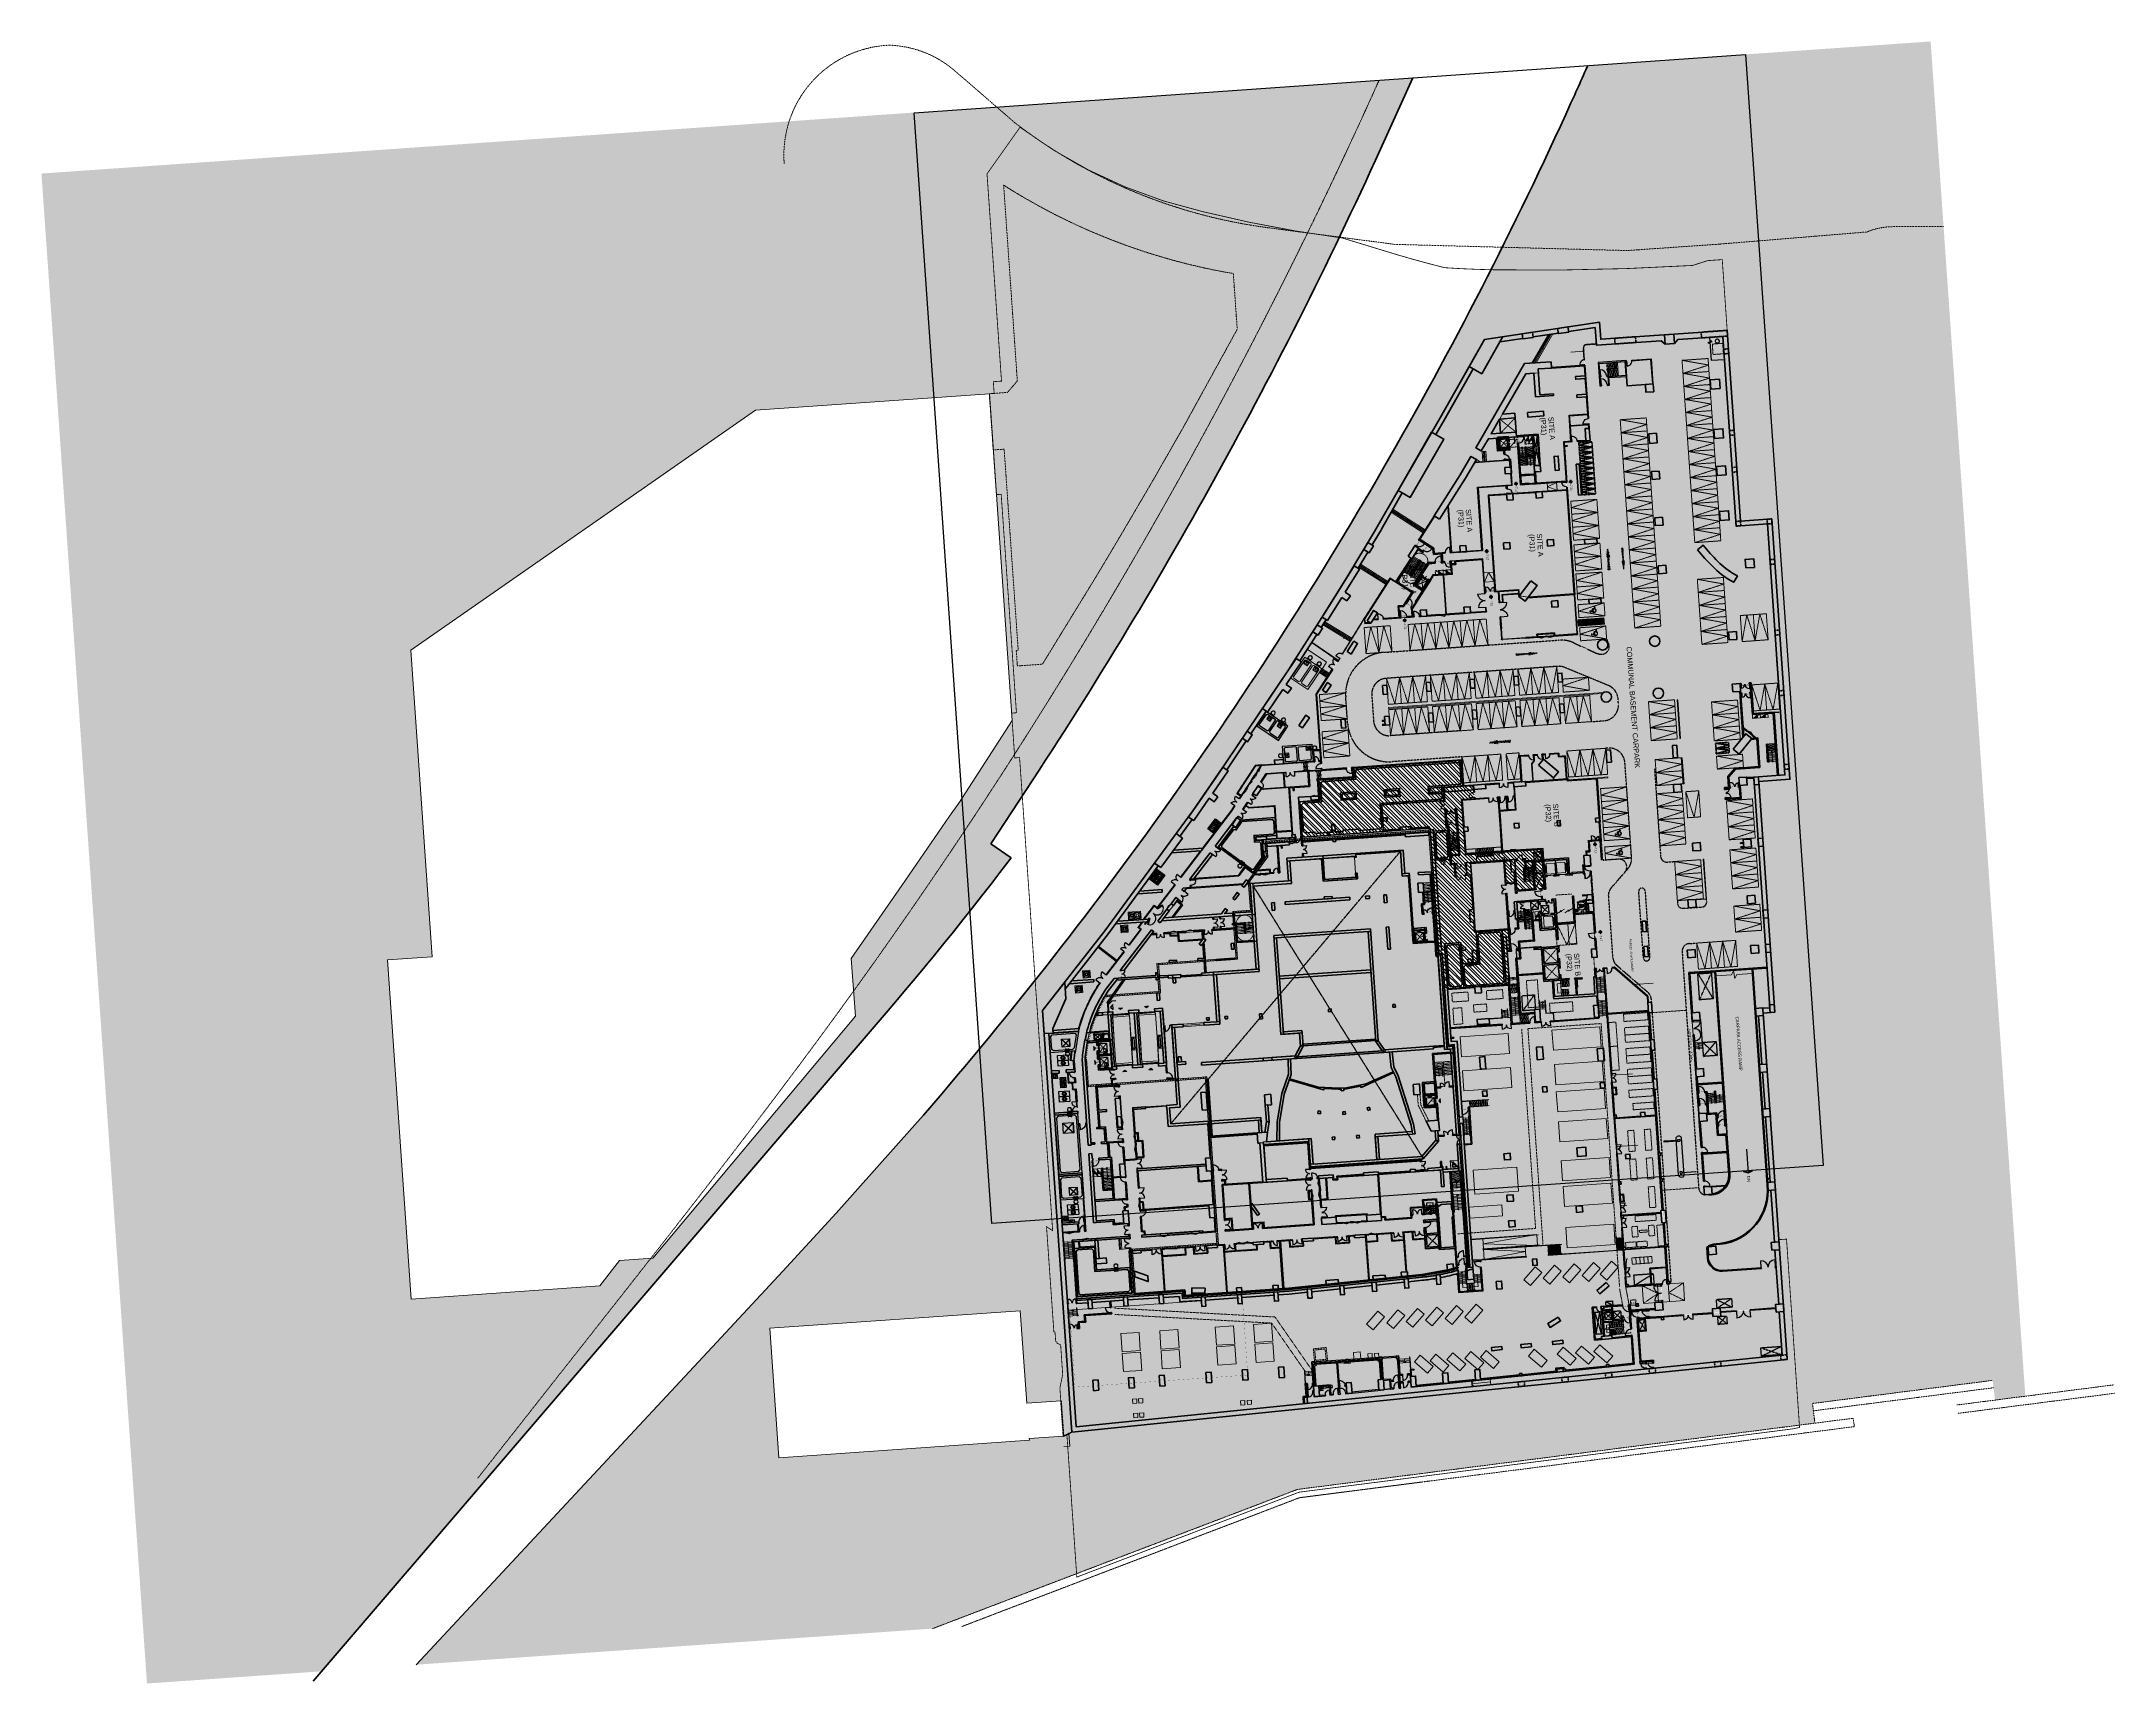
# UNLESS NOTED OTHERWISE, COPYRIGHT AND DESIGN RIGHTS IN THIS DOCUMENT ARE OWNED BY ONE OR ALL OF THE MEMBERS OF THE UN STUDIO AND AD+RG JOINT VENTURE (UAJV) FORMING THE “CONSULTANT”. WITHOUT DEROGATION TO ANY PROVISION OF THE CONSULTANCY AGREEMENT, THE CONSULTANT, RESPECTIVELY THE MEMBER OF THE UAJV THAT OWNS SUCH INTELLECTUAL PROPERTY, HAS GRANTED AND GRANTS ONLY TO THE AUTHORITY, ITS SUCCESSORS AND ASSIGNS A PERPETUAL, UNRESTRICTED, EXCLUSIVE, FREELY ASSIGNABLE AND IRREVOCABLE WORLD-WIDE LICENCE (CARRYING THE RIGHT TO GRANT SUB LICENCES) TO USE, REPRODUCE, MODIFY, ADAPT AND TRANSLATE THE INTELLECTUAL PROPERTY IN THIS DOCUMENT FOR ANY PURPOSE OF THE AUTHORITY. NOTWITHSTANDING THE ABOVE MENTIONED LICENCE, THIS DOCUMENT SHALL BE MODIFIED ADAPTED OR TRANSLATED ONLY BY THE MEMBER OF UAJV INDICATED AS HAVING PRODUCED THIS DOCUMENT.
# Model space of a CAD drawing. Header units: millimetres. Extents: x 834311283 to 834708468, y 817882832 to 818197366.
import ezdxf
from ezdxf.lldxf.tags import DXFTag
from ezdxf.xclip import XClip

# ---------------------------------------------------------------- set-up
doc = ezdxf.new("R2010")
doc.units = ezdxf.units.MM
doc.header["$LTSCALE"] = 3
doc.header["$XCLIPFRAME"] = 2
for name, pattern in [('3A35X-MADL-P-LT-B02-0$0$3A35X-MADL-P-LT-B02-0$0$DASH', [0.35, 0.25, -0.1]), ('3A35X-MAGP-P-ADR-B02-0$0$B0701', [2.34375, 1.5625, -0.78125]), ('3A35X-MAGP-P-ADR-B02-0$0$DASHED2', [0.375, 0.25, -0.125]), ('3A35X-MAGP-P-B02-0$0$B0606', [0.7813, 0.39065, -0.39065]), ('3A61X-MSFP-P-CW1$0$HIDDEN', [0.375, 0.25, -0.125]), ('ACAD_ISO04W033', [10, 8, -1, 0, -1]), ('ADRG-WORKS-B02$0$Hidden', [2.25, 1, -1.25]), ('B0606', [0.7813, 0.39065, -0.39065]), ('B0701', [2.34375, 1.5625, -0.78125]), ('B0703', [4.6875, 3.125, -1.5625]), ('CENTER', [2, 1.25, -0.25, 0.25, -0.25]), ('CENTER2', [1.125, 0.75, -0.125, 0.125, -0.125]), ('DASH', [0.35, 0.25, -0.1]), ('DASHDOT', [1, 0.5, -0.25, 0, -0.25]), ('DASHED', [0.75, 0.5, -0.25]), ('DASHED2', [0.375, 0.25, -0.125]), ('DIVIDE', [1.25, 0.5, -0.25, 0, -0.25, 0, -0.25]), ('HIDDEN', [0.375, 0.25, -0.125]), ('LTC_20160409$0$3A35X-MAGP-P-WK-B01M-0$0$DGN Style 2', [0.421504, 0.252902, -0.168602]), ('P31 L000$0$DASHED2', [0.375, 0.25, -0.125]), ('PHANTOM', [2.5, 1.25, -0.25, 0.25, -0.25, 0.25, -0.25])]:
    doc.linetypes.add(name, pattern=pattern)
doc.layers.get('Defpoints').update_dxf_attribs({"color": 32})
for name, color, linetype in [('0-PL-CLWP', 6, 'DIVIDE'), ('0-PL-FLWP', 124, 'PHANTOM'), ('0-PL-FRWP', 150, 'Continuous'), ('0-PL-IRWP', 11, 'IRRITATION WATER PIPE'), ('22INWA-a', 6, 'CENTER'), ('3A35X-MAGP-P-ADR-B02-0$0$txt2', 4, 'Continuous'), ('_DEVELOPMENT BOUNDARY', 96, 'DIVIDE'), ('_SUBLEASE LINE', 10, 'DIVIDE'), ('A-BS -DOTTED', 251, 'DASHED'), ('ADRG-WORKS-B02$0$ARG832_', 8, 'Continuous'), ('BD-CB-SOLID-DH', 251, 'Continuous'), ('BFA', 8, 'HIDDEN'), ('Hatch (CARR)', 252, 'Continuous'), ('LB1M_TrafficIsland_MVA', 6, 'Continuous'), ('MAINTENANCE PLATFORM', 7, 'DASHED2'), ('UAJ-00XREF', 7, 'Continuous'), ('UAJ-93ROAD', 7, 'Continuous'), ('void', 7, 'CENTER'), ('WSP-AC-FAD', 3, 'Continuous'), ('WSP-AC-SED', 1, 'Continuous'), ('WSP-FS', 1, 'Continuous')]:
    doc.layers.add(name, color=color, linetype=linetype)
for name, color, linetype, lineweight in [('3A35X-MADL-P-BOH-03-0$0$UAJ-74TOIL-a', 8, 'Continuous', 9), ('3A35X-MAGP-P-ADR-B01-L1$0$UAJ-08GLAS', 7, 'Continuous', 5), ('3A35X-MAGP-P-ADR-B02-0$0$F-AFFFEQM', 8, 'Continuous', 9), ('3A35X-MAGP-P-ADR-B02-0$0$UAJ-32INFR', 7, 'Continuous', 25), ('3A35X-MAGP-P-B01-0$0$UAJ-22INWA', 6, 'Continuous', 35), ('3A35X-MAGP-P-B02-0$0$UAJ-22INWA', 6, 'Continuous', 35), ('3A35X-MAGP-P-B02-0$0$UAJ-22INWA-a', 1, 'Continuous', 13), ('3A35X-MAGP-P-B02-0$0$UAJ-22INWA-h', 251, 'Continuous', 9), ('3A35X-MAGP-P-CALLOUT-B02-0$0$UAJ-22INWA', 6, 'Continuous', 35), ('3A35X-MAGP-P-CALLOUT-B02-0$0$UAJ-22INWA-h', 251, 'Continuous', 9), ('F-AFFFEQM', 6, 'Continuous', 9), ('hatch', 252, 'Continuous', 35), ('Hatch (HOR)', 252, 'Continuous', 35), ('Hatch (LTC&CB)', 252, 'Continuous', 35), ('HATCH-SUBLEASE', 241, 'Continuous', 5), ('P31 L000$0$UAJ_32INFR', 7, 'Continuous', 9), ('UAJ-00ANNO', 7, 'Continuous', 5), ('UAJ-00ANNO-t', 7, 'Continuous', 5), ('UAJ-00REVI', 6, 'Continuous', 13), ('UAJ-05SYMB', 7, 'Continuous', 5), ('UAJ-05SYMB-z', 7, 'B0606', 5), ('UAJ-22INWA', 6, 'Continuous', 35), ('UAJ-22INWA-a', 1, 'Continuous', 13), ('UAJ-22INWA-bw', 3, 'Continuous', 35), ('UAJ-22INWA-bw-P32', 3, 'Continuous', 35), ('UAJ-22INWA-h', 251, 'Continuous', 9), ('UAJ-22INWA-rc', 6, 'Continuous', 35), ('UAJ-23FLOR', 6, 'Continuous', 35), ('UAJ-23FLOR-a', 1, 'Continuous', 13), ('UAJ-23FLOR-h', 251, 'Continuous', 9), ('UAJ-23FLOR-y', 8, 'B0701', 9), ('UAJ-24STAI', 252, 'Continuous', 35), ('UAJ-24STAI-a', 9, 'Continuous', 13), ('UAJ-24STAI-d', 7, 'Continuous', 5), ('UAJ-24STAI-h', 251, 'Continuous', 9), ('UAJ-24STAI-RAIL', 1, 'Continuous', 13), ('UAJ-24STAI-x', 9, 'ACAD_ISO04W033', 5), ('UAJ-24STAI-y', 8, 'B0701', 9), ('UAJ-24STAI-z', 8, 'B0606', 9), ('UAJ-25CEIL-z', 8, 'B0703', 9), ('UAJ-28STRU', 6, 'Continuous', 35), ('UAJ-28STRU-z', 8, 'B0703', 9), ('UAJ-31EXFR-t', 3, 'Continuous', 5), ('UAJ-32INFR', 7, 'Continuous', 25), ('UAJ-32INFR-a', 1, 'Continuous', 13), ('UAJ-32INFR-d', 9, 'Continuous', 5), ('UAJ-32INFR-h', 251, 'Continuous', 9), ('UAJ-32INFR-P32', 7, 'Continuous', 25), ('UAJ-32INFR-t', 9, 'Continuous', 5), ('UAJ-32INFR-z', 8, 'B0703', 9), ('UAJ-34RAIL-a', 1, 'Continuous', 13), ('UAJ-34RAIL-c', 254, 'Continuous', 9), ('UAJ-42INFI', 1, 'Continuous', 18), ('UAJ-57AIR', 1, 'Continuous', 13), ('UAJ-61ELEC', 6, 'Continuous', 13), ('UAJ-74TOIL', 8, 'Continuous', 9), ('UAJ-74TOIL-a', 8, 'Continuous', 9), ('UAJ-82MAIN-a', 7, 'Continuous', 5), ('UAJ_demarcation_PARCELS', 8, 'DASHED', 50), ('UAJ_M+_h', 8, 'Continuous', 0)]:
    doc.layers.add(name, color=color, linetype=linetype, lineweight=lineweight)
for name, color, linetype, plot in [('3A35X-MAGP-P-CALLOUT-B02-0$0$UAJ-22INWA-$', 32, 'Continuous', False), ('UAJ-22INWA-$', 32, 'Continuous', False), ('UAJ-24STAI-$', 32, 'Continuous', False), ('UAJ-28STRU-$', 32, 'Continuous', False), ('UAJ-32INFR-$', 32, 'Continuous', False)]:
    doc.layers.add(name, color=color, linetype=linetype, plot=plot)
doc.layers.add('UAJ-00ANNO-$', color=32, linetype='Continuous', lineweight=5, plot=False)
doc.layers.add('UAJ-01LAYO-$', color=32, linetype='Continuous', lineweight=5, plot=False)
doc.layers.add('UAJ-05SYMB-a', color=7, linetype='Continuous', lineweight=9, true_color=0x999999)
doc.styles.add('3A35X-MAGP-P-ADR-B02-0$0$Kowloon_standard', font='arial.ttf', dxfattribs={"width": 0.8, "height": 2})
doc.styles.add('3A35X-MAGP-P-ADR-B02-0$0$style1', font='tahoma.ttf')
doc.styles.add('3A35X-MAGP-P-B02-0$0$Kowloon_standard', font='arial.ttf', dxfattribs={"width": 0.8, "height": 2.5})
doc.styles.add('3A35X-MAGP-P-CALLOUT-B02-0$0$UNS-TXT', font='swissc.ttf')
doc.styles.add('3A35X-MSFP-P-ISP2$0$STANDARD', font='arial.ttf', dxfattribs={"width": 0.8})
doc.styles.add('Arial_9', font='arial.ttf', dxfattribs={"height": 2.950599})
doc.styles.add('Kowloon_standard', font='arial.ttf', dxfattribs={"width": 0.8, "height": 2.5})
doc.styles.get("Standard").update_dxf_attribs({"font": 'tahoma.ttf'})
doc.styles.add('UNS-TXT', font='swissc.ttf')
tags = doc.linetypes.add('IRRITATION WATER PIPE', pattern='A,1,-0.15,["IR",Standard,S=0.1,R=0,X=-0.1,Y=-0.05],-0.15', length=1.3).pattern_tags.tags
tags[6] = DXFTag(74, 10)
doc.dimstyles.new('3A35X-MAGP-P-CALLOUT-B02-0$0$UNSDIM', dxfattribs={"dimtxt": 1.8, "dimasz": 1, "dimexe": 1, "dimexo": 1, "dimgap": 0, "dimtad": 0, "dimdec": 0, "dimzin": 9, "dimtxsty": '3A35X-MAGP-P-CALLOUT-B02-0$0$UNS-TXT', "dimblk": '02_UNS-dotdimC', "dimcen": 0.1, "dimdle": 1, "dimse1": 1, "dimse2": 1, "dimclrd": 256, "dimclre": 256, "dimclrt": 256, "dimadec": 0, "dimazin": 2, "dimtfac": 1, "dimtdec": 0, "dimtofl": 0, "dimtmove": 2, "dimatfit": 3, "dimfxl": 1, "dimtvp": 1, "dimtolj": 1, "dimtzin": 1, "dimarcsym": 0})
pattern_1 = [(48.998856, (834571418.315, 818089075.37), (-47.923227, 41.660705), [])]
pattern_2 = [(48.993576, (833573439.664, 817701771.39), (-47.919387, 41.6651216), [])]
pattern_3 = [(48.98824, (834613589.654, 818127405.1), (-47.91551, 41.66958), [])]
pattern_4 = [(93.99358, (834613589.654, 818127405.1), (-63.345813, -4.422433), [])]
pattern_5 = [(48.988243, (833573439.664, 817701771.39), (-47.9155087, 41.6695815), [])]
pattern_6 = [(48.99358, (834621522.38, 817959279.054), (-47.91939, 41.66512), [])]
pattern_7 = [(48.99891, (834576001.76, 818046085.34), (-47.923265, 41.66066), [])]
pattern_8 = [(93.99886, (834571418.315, 818089075.37), (-63.345406, -4.42827), [])]
pattern_9 = [(93.993576, (833573439.664, 817701771.39), (-63.3458135, -4.4224334), [])]
pattern_10 = [(48.998856, (835619477.29, 818346679.63), (-47.9232267, 41.660705), [])]
pattern_11 = [(48.993576, (834341273.38, 817814761.816), (-47.919387, 41.665122), [])]
pattern_12 = [(48.993576, (834339279.645, 817814622.44), (-47.919387, 41.665122), [])]
pattern_13 = [(78.99886, (834571418.315, 818089075.37), (-62.333084, 12.117616), [])]
pattern_14 = [(49.000582, (835487679.3, 818164279.35), (-47.9244817, 41.6592613), [])]
pattern_15 = [(45, (-60, -1260.72), (-44.9013, 44.9013), [])]
pattern_16 = [(60, (0, 0), (-129.904, 75), []), (120, (0, 0), (-129.904, -75), [])]
pattern_17 = [(60, (-209.94, -2e-07), (-129.904, 75), []), (120, (-209.94, -2e-07), (-129.904, -75), [])]
pattern_18 = [(48.99352, (834571418.315, 818089075.37), (-47.91935, 41.66517), [])]
pattern_19 = [(48.998908525, (0, 0), (-47.9232647242, 41.6606612787), [])]

# ---------------------------------------------------------------- blocks, each defined once
blk = doc.blocks.new('ADRG-WORKS-B02$0$AR-01_1')
at = {"linetype": 'ByBlock', "lineweight": -2}
blk.add_hatch(color=0, dxfattribs=at).paths.add_polyline_path([(-4.572, 0), (-1.8288, 73.914), (-7.62, 73.914), (0, 121.92), (7.62, 73.914), (1.8288, 73.914), (4.572, 0)])
at = {"color": 0, "linetype": 'ByBlock', "lineweight": -2, "flags": 128}
blk.add_lwpolyline([(4.572, 0), (1.8288, 73.914), (7.62, 73.914), (0, 121.92), (-7.62, 73.914), (-1.8288, 73.914), (-4.572, 0), (4.572, 0)], close=True, dxfattribs=at)
blk = doc.blocks.new('ADRG-WORKS-B02$0$car2x5_2')
at = {"layer": 'UAJ-05SYMB', "linetype": 'DASHED2', "lineweight": -2, "ltscale": 4, "flags": 128}
blk.add_lwpolyline([(0, 0), (0, 152.4), (76.2, 152.4), (76.2, 0), (0, 0)], close=True, dxfattribs=at)
blk.add_lwpolyline([(0, 152.4), (38.1, 0), (76.2, 152.4)], dxfattribs=at)
blk = doc.blocks.new('MOTORCYCLE 2500 X 1000')
at = {"layer": 'UAJ-05SYMB', "linetype": 'DASHED2', "lineweight": -2, "ltscale": 4}
for p, q in [((40310, 44583), (42810, 45083)), ((42810, 44083), (40310, 44583))]:
    blk.add_line(p, q, dxfattribs=at)
blk.add_lwpolyline([(40310, 45083), (42810, 45083), (42810, 44083), (40310, 44083)], close=True, dxfattribs=at)
blk = doc.blocks.new('SMOKE OUTLET SYMBOL')
at = {"linetype": 'DASH', "ltscale": 5}
blk.add_lwpolyline([(-500, 0), (500, 0), (500, 1000), (-500, 1000)], close=True, dxfattribs=at)
at = {"insert": (-3, 422), "char_height": 400, "width": 9319.6, "attachment_point": 5, "rotation": 0, "line_spacing_factor": 0.963855, "style": '3A35X-MAGP-P-B02-0$0$Kowloon_standard'}
blk.add_mtext('\\A1;\\pxqc;S.O.', dxfattribs=at)
blk = doc.blocks.new('24_UNS-Elevator-plan1')
at = {"layer": 'UAJ-24STAI-h'}
for points in [[(-833, 1782), (832, 1782), (832, 1750), (-833, 1750)], [(-833, 339), (-800, 339), (-800, 1761), (-833, 1761)], [(-400, 350), (-833, 350), (-833, 315), (-400, 315)], [(-600, 125), (-450, 125), (-450, 182), (-600, 182)], [(-425, 270), (-3, 270), (-3, 315), (-425, 315)], [(-425, 200), (-3, 200), (-3, 245), (-425, 245)], [(2, 270), (424, 270), (424, 315), (2, 315)], [(2, 200), (424, 200), (424, 245), (2, 245)], [(832, 350), (400, 350), (400, 315), (832, 315)], [(450, 125), (600, 125), (600, 182), (450, 182)], [(800, 1761), (832, 1761), (832, 339), (800, 339)]]:
    blk.add_hatch(color=256, dxfattribs=at).paths.add_polyline_path(points)
at = {"layer": 'UAJ-05SYMB-a'}
blk.add_line((0, 757), (0, -243), dxfattribs=at)
at = {"layer": 'UAJ-24STAI-$'}
blk.add_lwpolyline([(-800, 270), (-800, 315), (-833, 315), (-833, 1782), (832, 1782), (832, 315), (800, 315), (800, 270)], close=True, dxfattribs=at)
at = {"layer": 'UAJ-24STAI-a'}
for points in [[(-833, 1782), (832, 1782), (832, 1750), (-833, 1750)], [(-833, 339), (-800, 339), (-800, 1761), (-833, 1761)], [(-400, 350), (-833, 350), (-833, 315), (-400, 315)], [(-800, 270), (800, 270), (800, 315), (-800, 315)], [(-800, 200), (800, 200), (800, 245), (-800, 245)], [(-600, 125), (-450, 125), (-450, 182), (-600, 182)], [(-425, 270), (-3, 270), (-3, 315), (-425, 315)], [(-425, 200), (-3, 200), (-3, 245), (-425, 245)], [(2, 270), (424, 270), (424, 315), (2, 315)], [(2, 200), (424, 200), (424, 245), (2, 245)], [(832, 350), (400, 350), (400, 315), (832, 315)], [(450, 125), (600, 125), (600, 182), (450, 182)], [(800, 1761), (832, 1761), (832, 339), (800, 339)], [(985, 1120), (1184, 1120), (1184, 1682), (985, 1682)]]:
    blk.add_lwpolyline(points, close=True, dxfattribs=at)
blk.add_lwpolyline([(-450, 182), (450, 182)], dxfattribs=at)
at = {"layer": 'UAJ-24STAI-x'}
for p, q in [((-833, 315), (832, 1782)), ((832, 315), (-833, 1782)), ((1085, 1851), (1085, 951))]:
    blk.add_line(p, q, dxfattribs=at)
at = {"layer": 'UAJ-24STAI-z', "flags": 128}
blk.add_lwpolyline([(1094, 1756, -0.4142136), (1097, 1753), (1097, 1729), (1123, 1729, -0.3749482), (1132, 1720), (1132, 1709, -0.1542433), (1156, 1688), (1157, 1688), (1157, 1666, -0.3375838), (1179, 1637), (1179, 1158, -0.3375838), (1157, 1129), (1157, 1108), (1156, 1107, -0.1542433), (1132, 1086), (1132, 1075, -0.3749482), (1123, 1066), (1036, 1066, -0.3720403), (1027, 1075, -0.1195562), (1007, 1082, -0.0954927), (993, 1097, -0.1041171), (990, 1108), (990, 1161, -0.1041171), (993, 1172, -0.1275217), (1013, 1191, -0.0963283), (1058, 1205), (1065, 1228), (1011, 1228), (1011, 1240), (1004, 1240, -0.4142136), (1001, 1243), (1001, 1258, -0.359988), (995, 1266), (995, 1275), (992, 1309, 0.2762275), (982, 1323), (954, 1334), (951, 1334), (951, 1346), (1005, 1347), (1005, 1448), (951, 1450), (951, 1462), (954, 1462), (982, 1472, 0.2762275), (992, 1486), (995, 1521), (995, 1530, -0.359988), (1001, 1537), (1001, 1552, -0.4142136), (1004, 1555), (1011, 1555), (1011, 1568), (1065, 1568), (1058, 1591, -0.0963283), (1013, 1604, -0.0872604), (998, 1616), (983, 1616), (983, 1716), (1001, 1716), (1001, 1708, -0.0366606), (1007, 1713), (1007, 1713, -0.1192564), (1027, 1720), (1027, 1720, -0.3716534), (1036, 1729), (1061, 1729), (1061, 1753, -0.4142136), (1064, 1756)], format="xyb", close=True, dxfattribs=at)
at = {"layer": 'UAJ-28STRU-$'}
blk.add_lwpolyline([(1400, 2600), (-1300, 2600), (-1300, 0), (-630, 0), (-630, 150), (-1150, 150), (-1150, 2450), (1250, 2450), (1250, 150), (630, 150), (630, 0), (1400, 0)], close=True, dxfattribs=at)
blk = doc.blocks.new('24_UNS-Elevator-plan3')
at = {"layer": 'UAJ-24STAI-h'}
for points in [[(-833, 1782), (832, 1782), (832, 1750), (-833, 1750)], [(-833, 339), (-800, 339), (-800, 1761), (-833, 1761)], [(-400, 350), (-833, 350), (-833, 315), (-400, 315)], [(-600, 125), (-450, 125), (-450, 182), (-600, 182)], [(-425, 270), (-3, 270), (-3, 315), (-425, 315)], [(-425, 200), (-3, 200), (-3, 245), (-425, 245)], [(2, 270), (424, 270), (424, 315), (2, 315)], [(2, 200), (424, 200), (424, 245), (2, 245)], [(832, 350), (400, 350), (400, 315), (832, 315)], [(450, 125), (600, 125), (600, 182), (450, 182)], [(800, 1761), (832, 1761), (832, 339), (800, 339)]]:
    blk.add_hatch(color=256, dxfattribs=at).paths.add_polyline_path(points)
at = {"layer": 'UAJ-05SYMB-a'}
blk.add_line((0, 757), (0, -243), dxfattribs=at)
at = {"layer": 'UAJ-24STAI-$'}
blk.add_lwpolyline([(-800, 270), (-800, 315), (-833, 315), (-833, 1782), (832, 1782), (832, 315), (800, 315), (800, 270)], close=True, dxfattribs=at)
at = {"layer": 'UAJ-24STAI-a'}
for points in [[(-833, 1782), (832, 1782), (832, 1750), (-833, 1750)], [(-833, 339), (-800, 339), (-800, 1761), (-833, 1761)], [(-400, 350), (-833, 350), (-833, 315), (-400, 315)], [(-800, 270), (800, 270), (800, 315), (-800, 315)], [(-800, 200), (800, 200), (800, 245), (-800, 245)], [(-600, 125), (-450, 125), (-450, 182), (-600, 182)], [(-425, 270), (-3, 270), (-3, 315), (-425, 315)], [(-425, 200), (-3, 200), (-3, 245), (-425, 245)], [(2, 270), (424, 270), (424, 315), (2, 315)], [(2, 200), (424, 200), (424, 245), (2, 245)], [(832, 350), (400, 350), (400, 315), (832, 315)], [(450, 125), (600, 125), (600, 182), (450, 182)], [(800, 1761), (832, 1761), (832, 339), (800, 339)], [(985, 1120), (1184, 1120), (1184, 1682), (985, 1682)]]:
    blk.add_lwpolyline(points, close=True, dxfattribs=at)
blk.add_lwpolyline([(-450, 182), (450, 182)], dxfattribs=at)
at = {"layer": 'UAJ-24STAI-x'}
for p, q in [((-833, 315), (832, 1782)), ((832, 315), (-833, 1782)), ((1085, 1851), (1085, 951))]:
    blk.add_line(p, q, dxfattribs=at)
at = {"layer": 'UAJ-24STAI-z', "flags": 128}
blk.add_lwpolyline([(1094, 1756, -0.4142136), (1097, 1753), (1097, 1729), (1123, 1729, -0.3749482), (1132, 1720), (1132, 1709, -0.1542433), (1156, 1688), (1157, 1688), (1157, 1666, -0.3375838), (1179, 1637), (1179, 1158, -0.3375838), (1157, 1129), (1157, 1108), (1156, 1107, -0.1542433), (1132, 1086), (1132, 1075, -0.3749482), (1123, 1066), (1036, 1066, -0.3720403), (1027, 1075, -0.1195562), (1007, 1082, -0.0954927), (993, 1097, -0.1041171), (990, 1108), (990, 1161, -0.1041171), (993, 1172, -0.1275217), (1013, 1191, -0.0963283), (1058, 1205), (1065, 1228), (1011, 1228), (1011, 1240), (1004, 1240, -0.4142136), (1001, 1243), (1001, 1258, -0.359988), (995, 1266), (995, 1275), (992, 1309, 0.2762275), (982, 1323), (954, 1334), (951, 1334), (951, 1346), (1005, 1347), (1005, 1448), (951, 1450), (951, 1462), (954, 1462), (982, 1472, 0.2762275), (992, 1486), (995, 1521), (995, 1530, -0.359988), (1001, 1537), (1001, 1552, -0.4142136), (1004, 1555), (1011, 1555), (1011, 1568), (1065, 1568), (1058, 1591, -0.0963283), (1013, 1604, -0.0872604), (998, 1616), (983, 1616), (983, 1716), (1001, 1716), (1001, 1708, -0.0366606), (1007, 1713), (1007, 1713, -0.1192564), (1027, 1720), (1027, 1720, -0.3716534), (1036, 1729), (1061, 1729), (1061, 1753, -0.4142136), (1064, 1756)], format="xyb", close=True, dxfattribs=at)
at = {"layer": 'UAJ-28STRU-$'}
blk.add_lwpolyline([(1400, 2600), (-1300, 2600), (-1300, 0), (-630, 0), (-630, 150), (-1150, 150), (-1150, 2450), (1250, 2450), (1250, 150), (630, 150), (630, 0), (1400, 0)], close=True, dxfattribs=at)
blk = doc.blocks.new('05_UNS-SYMB-Marks')
at = {"layer": 'UAJ-05SYMB', "linetype": 'ByBlock', "lineweight": -2}
blk.add_lwpolyline([(-1.5, 0, 1), (1.5, 0, 1)], format="xyb", close=True, dxfattribs=at)
blk = doc.blocks.new('*U217')
at = {"layer": 'UAJ-05SYMB-a'}
h = blk.add_hatch(color=256, dxfattribs=at)
h.dxf.hatch_style = 1
edge = h.paths.add_edge_path()
edge.add_line((306, 0), (306, 394))
edge.add_line((306, 394), (0, 0))
edge.add_line((0, 0), (306, -394))
edge.add_line((306, -394), (306, 0))
blk.add_lwpolyline([(306, 0), (306, 394), (0, 0), (306, -394)], close=True, dxfattribs=at)
blk = doc.blocks.new('*U215')
at = {"layer": 'UAJ-05SYMB-a'}
h = blk.add_hatch(color=256, dxfattribs=at)
h.dxf.hatch_style = 1
edge = h.paths.add_edge_path()
edge.add_line((-306, 0), (-306, 394))
edge.add_line((-306, 394), (0, 0))
edge.add_line((0, 0), (-306, -394))
edge.add_line((-306, -394), (-306, 0))
blk.add_lwpolyline([(-306, 0), (-306, 394), (0, 0), (-306, -394)], close=True, dxfattribs=at)
blk = doc.blocks.new('*U198')
at = {"layer": 'UAJ-05SYMB', "lineweight": -2}
blk.add_lwpolyline([(1, -0.4), (0.9, -0.6), (0, -0.2), (-0.9, -0.6), (-1, -0.4), (0, 0)], close=True, dxfattribs=at)
for points in [[(-1, -0.4), (-0.9, -0.6), (0, 0), (0, -0.2)], [(0, 0), (0, -0.2), (1, -0.4), (0.9, -0.6)]]:
    blk.add_solid(points, dxfattribs=at)
blk = doc.blocks.new('02_UNS-dotopen')
at = {"layer": 'UAJ-05SYMB', "lineweight": -2}
blk.add_lwpolyline([(-0.5, 0, 1), (0.5, 0, 1)], format="xyb", close=True, dxfattribs=at)
blk = doc.blocks.new('*U216')
at = {"layer": 'UAJ-34RAIL-c'}
h = blk.add_hatch(color=256, dxfattribs=at)
h.dxf.hatch_style = 1
h.paths.add_polyline_path([(845, 1455), (-580, 1455), (-580, 1410), (857, 1410)])
h = blk.add_hatch(color=256, dxfattribs=at)
h.dxf.hatch_style = 1
h.paths.add_polyline_path([(1211, 90), (0, 90), (0, 45), (1223, 45)])
h = blk.add_hatch(color=256, dxfattribs=at)
h.dxf.hatch_style = 1
h.paths.add_polyline_path([(933, 1500), (833, 1500), (1235, 0), (1335, 0)])
at = {"layer": 'UAJ-24STAI-a'}
for points in [[(833, 1500), (0, 1500), (0, 0), (1235, 0)], [(0, 0), (0, 1500)], [(280, 0), (280, 1500)], [(560, 0), (560, 1500)], [(840, 0), (840, 1500)], [(1120, 0), (1120, 1500)]]:
    blk.add_lwpolyline(points, dxfattribs=at)
at = {"layer": 'UAJ-24STAI-d'}
blk.add_line((0, 750), (940, 750), dxfattribs=at)
at = {"layer": 'UAJ-24STAI-d', "flags": 128}
blk.add_lwpolyline([(1235, 0), (1098, 509), (969, 991), (833, 1500)], dxfattribs=at)
at = {"layer": 'UAJ-24STAI-x', "flags": 128}
blk.add_lwpolyline([(1335, 0), (1198, 509), (1069, 991), (933, 1500)], dxfattribs=at)
at = {"layer": 'UAJ-24STAI-z'}
for points in [[(0, 0), (0, 1500)], [(280, 0), (280, 1500)], [(560, 0), (560, 1500)], [(833, 1500), (1960, 1500), (1960, 0), (1235, 0)], [(840, 0), (840, 1500)], [(1120, 0), (1120, 1500)], [(1400, 0), (1400, 1500)], [(1680, 0), (1680, 1500)]]:
    blk.add_lwpolyline(points, dxfattribs=at)
at = {"layer": 'UAJ-34RAIL-a'}
for points in [[(857, 1410), (-580, 1410), (-580, 1455), (845, 1455)], [(1223, 45), (0, 45), (0, 90), (1211, 90)]]:
    blk.add_lwpolyline(points, dxfattribs=at)
blk.add_lwpolyline([(833, 1500), (1235, 0), (1335, 0), (933, 1500)], close=True, dxfattribs=at)
at = {"layer": 'UAJ-34RAIL-c'}
for points in [[(845, 1455), (-580, 1455), (-580, 1410), (857, 1410)], [(1211, 90), (0, 90), (0, 45), (1223, 45)]]:
    blk.add_lwpolyline(points, close=True, dxfattribs=at)
at = {"layer": 'UAJ-24STAI-x', "xscale": 200, "yscale": 200, "zscale": 200}
blk.add_blockref('02_UNS-dotopen', (0, 750), dxfattribs=at)
at = {"layer": 'UAJ-24STAI-x', "xscale": 200, "yscale": 200, "zscale": 200, "rotation": 270}
blk.add_blockref('*U198', (1031, 762), dxfattribs=at)
blk = doc.blocks.new('*U214')
at = {"layer": 'UAJ-24STAI-z'}
for points in [[(0, 0), (0, 1500)], [(280, 0), (280, 1500)], [(560, 0), (560, 1500)], [(840, 0), (840, 1500)], [(1120, 0), (1120, 1500)], [(1400, 0), (1400, 1500)], [(1680, 0), (1680, 1500)]]:
    blk.add_lwpolyline(points, dxfattribs=at)
blk.add_lwpolyline([(0, 1500), (1960, 1500), (1960, 0), (0, 0)], close=True, dxfattribs=at)
blk = doc.blocks.new('24_UNS-Elevator-plan4')
at = {"layer": 'UAJ-24STAI-h'}
for points in [[(-350, 1700), (-732, 1700), (-732, 1735), (-350, 1735)], [(-732, 339), (-700, 339), (-700, 1711), (-732, 1711)], [(-350, 350), (-732, 350), (-732, 315), (-350, 315)], [(-550, -25), (-400, -25), (-400, 32), (-550, 32)], [(-374, 1780), (-2, 1780), (-2, 1735), (-374, 1735)], [(-374, 270), (-2, 270), (-2, 315), (-374, 315)], [(-374, 50), (-2, 50), (-2, 95), (-374, 95)], [(2, 1780), (374, 1780), (374, 1735), (2, 1735)], [(2, 270), (374, 270), (374, 315), (2, 315)], [(2, 50), (374, 50), (374, 95), (2, 95)], [(732, 1700), (350, 1700), (350, 1735), (732, 1735)], [(732, 350), (350, 350), (350, 315), (732, 315)], [(400, -25), (550, -25), (550, 32), (400, 32)], [(700, 1711), (732, 1711), (732, 339), (700, 339)]]:
    blk.add_hatch(color=256, dxfattribs=at).paths.add_polyline_path(points)
at = {"layer": 'UAJ-05SYMB-a'}
blk.add_line((0, 758), (0, -242), dxfattribs=at)
at = {"layer": 'UAJ-24STAI-$'}
blk.add_lwpolyline([(-700, 270), (-700, 315), (-732, 315), (-732, 1735), (-700, 1735), (-700, 1780), (700, 1780), (700, 1735), (732, 1735), (732, 315), (700, 315), (700, 270)], close=True, dxfattribs=at)
at = {"layer": 'UAJ-24STAI-a'}
for points in [[(-350, 1700), (-732, 1700), (-732, 1735), (-350, 1735)], [(-732, 339), (-700, 339), (-700, 1711), (-732, 1711)], [(-350, 350), (-732, 350), (-732, 315), (-350, 315)], [(-700, 1780), (700, 1780), (700, 1735), (-700, 1735)], [(-700, 270), (700, 270), (700, 315), (-700, 315)], [(-700, 50), (700, 50), (700, 95), (-700, 95)], [(-550, -25), (-400, -25), (-400, 32), (-550, 32)], [(-374, 1780), (-2, 1780), (-2, 1735), (-374, 1735)], [(-374, 270), (-2, 270), (-2, 315), (-374, 315)], [(-374, 50), (-2, 50), (-2, 95), (-374, 95)], [(2, 1780), (374, 1780), (374, 1735), (2, 1735)], [(2, 270), (374, 270), (374, 315), (2, 315)], [(2, 50), (374, 50), (374, 95), (2, 95)], [(732, 1700), (350, 1700), (350, 1735), (732, 1735)], [(732, 350), (350, 350), (350, 315), (732, 315)], [(400, -25), (550, -25), (550, 32), (400, 32)], [(700, 1711), (732, 1711), (732, 339), (700, 339)], [(886, 769), (1085, 769), (1085, 1331), (886, 1331)]]:
    blk.add_lwpolyline(points, close=True, dxfattribs=at)
blk.add_lwpolyline([(-400, 32), (400, 32)], dxfattribs=at)
at = {"layer": 'UAJ-24STAI-x'}
for p, q in [((732, 315), (-732, 1732)), ((985, 1500), (985, 600))]:
    blk.add_line(p, q, dxfattribs=at)
at = {"layer": 'UAJ-24STAI-z', "flags": 128}
blk.add_lwpolyline([(994, 1405, -0.4142136), (997, 1402), (997, 1378), (1023, 1378, -0.3749482), (1032, 1369), (1032, 1358, -0.1542433), (1056, 1337), (1057, 1337), (1057, 1315, -0.3375838), (1079, 1286), (1079, 807, -0.3375838), (1057, 778), (1057, 757), (1056, 756, -0.1542433), (1032, 735), (1032, 724, -0.3749482), (1023, 715), (936, 715, -0.3720403), (927, 724, -0.1195562), (907, 731, -0.0954927), (893, 746, -0.1041171), (890, 757), (890, 810, -0.1041171), (893, 821, -0.1275217), (913, 840, -0.0963283), (958, 854), (965, 877), (912, 877), (912, 889), (904, 889, -0.4142136), (902, 892), (902, 907, -0.359988), (895, 915), (895, 924), (892, 958, 0.2762275), (882, 972), (854, 983), (852, 983), (852, 995), (905, 996), (905, 1097), (852, 1099), (852, 1111), (854, 1111), (882, 1121, 0.2762275), (892, 1135), (895, 1170), (895, 1179, -0.359988), (902, 1186), (902, 1201, -0.4142136), (904, 1204), (912, 1204), (912, 1217), (965, 1217), (958, 1240, -0.0963283), (913, 1253, -0.0872604), (898, 1265), (883, 1265), (883, 1365), (901, 1365), (901, 1357, -0.0366606), (907, 1362), (907, 1362, -0.1192564), (927, 1369), (927, 1369, -0.3716534), (936, 1378), (961, 1378), (961, 1402, -0.4142136), (964, 1405)], format="xyb", close=True, dxfattribs=at)
at = {"layer": 'UAJ-28STRU-$'}
blk.add_lwpolyline([(1300, 2150), (-1000, 2150), (-1000, -150), (-580, -150), (-580, 0), (-850, 0), (-850, 2000), (1150, 2000), (1150, 0), (580, 0), (580, -150), (1300, -150)], close=True, dxfattribs=at)
blk = doc.blocks.new('*U213')
at = {"layer": 'UAJ-34RAIL-c'}
h = blk.add_hatch(color=256, dxfattribs=at)
h.dxf.hatch_style = 1
h.paths.add_polyline_path([(1613, 1455), (-300, 1455), (-300, 1410), (1625, 1410)])
h = blk.add_hatch(color=256, dxfattribs=at)
h.dxf.hatch_style = 1
h.paths.add_polyline_path([(1978, 90), (-300, 90), (-300, 45), (1990, 45)])
h = blk.add_hatch(color=256, dxfattribs=at)
h.dxf.hatch_style = 1
h.paths.add_polyline_path([(1700, 1500), (1600, 1500), (2002, 0), (2102, 0)])
at = {"layer": 'UAJ-24STAI-a'}
for points in [[(1600, 1500), (0, 1500), (0, 0), (2002, 0)], [(0, 0), (0, 1500)], [(280, 0), (280, 1500)], [(560, 0), (560, 1500)], [(840, 0), (840, 1500)], [(1120, 0), (1120, 1500)], [(1400, 0), (1400, 1500)], [(1680, 0), (1680, 1500)], [(1960, 0), (1960, 1500)]]:
    blk.add_lwpolyline(points, dxfattribs=at)
at = {"layer": 'UAJ-24STAI-d'}
blk.add_line((0, 750), (1780, 750), dxfattribs=at)
at = {"layer": 'UAJ-24STAI-d', "flags": 128}
blk.add_lwpolyline([(2002, 0), (1866, 509), (1737, 991), (1600, 1500)], dxfattribs=at)
at = {"layer": 'UAJ-24STAI-x', "flags": 128}
blk.add_lwpolyline([(2102, 0), (1966, 509), (1837, 991), (1700, 1500)], dxfattribs=at)
at = {"layer": 'UAJ-24STAI-z'}
for points in [[(0, 0), (0, 1500)], [(280, 0), (280, 1500)], [(560, 0), (560, 1500)], [(840, 0), (840, 1500)], [(1120, 0), (1120, 1500)], [(1400, 0), (1400, 1500)], [(1600, 1500), (3640, 1500), (3640, 0), (2002, 0)], [(1680, 0), (1680, 1500)], [(1960, 0), (1960, 1500)], [(2240, 0), (2240, 1500)], [(2520, 0), (2520, 1500)], [(2800, 0), (2800, 1500)], [(3080, 0), (3080, 1500)], [(3360, 0), (3360, 1500)]]:
    blk.add_lwpolyline(points, dxfattribs=at)
at = {"layer": 'UAJ-34RAIL-a'}
for points in [[(1625, 1410), (-300, 1410), (-300, 1455), (1613, 1455)], [(1990, 45), (-300, 45), (-300, 90), (1978, 90)]]:
    blk.add_lwpolyline(points, dxfattribs=at)
blk.add_lwpolyline([(1600, 1500), (2002, 0), (2102, 0), (1700, 1500)], close=True, dxfattribs=at)
at = {"layer": 'UAJ-34RAIL-c'}
for points in [[(1613, 1455), (-300, 1455), (-300, 1410), (1625, 1410)], [(1978, 90), (-300, 90), (-300, 45), (1990, 45)]]:
    blk.add_lwpolyline(points, close=True, dxfattribs=at)
at = {"layer": 'UAJ-24STAI-x', "xscale": 200, "yscale": 200, "zscale": 200}
blk.add_blockref('02_UNS-dotopen', (0, 750), dxfattribs=at)
at = {"layer": 'UAJ-24STAI-x', "xscale": 200, "yscale": 200, "zscale": 200, "rotation": 270}
blk.add_blockref('*U198', (1801, 753), dxfattribs=at)
blk = doc.blocks.new('24_UNS-Elevator-plan5')
at = {"layer": 'UAJ-24STAI-h'}
for points in [[(-400, 1700), (-832, 1700), (-832, 1735), (-400, 1735)], [(-832, 339), (-800, 339), (-800, 1711), (-832, 1711)], [(-400, 350), (-832, 350), (-832, 315), (-400, 315)], [(-424, 1780), (-2, 1780), (-2, 1735), (-424, 1735)], [(-424, 270), (-2, 270), (-2, 315), (-424, 315)], [(-424, 0), (-2, 0), (-2, 45), (-424, 45)], [(2, 1780), (424, 1780), (424, 1735), (2, 1735)], [(2, 270), (424, 270), (424, 315), (2, 315)], [(2, 0), (424, 0), (424, 45), (2, 45)], [(832, 1700), (400, 1700), (400, 1735), (832, 1735)], [(832, 350), (400, 350), (400, 315), (832, 315)], [(800, 1711), (832, 1711), (832, 339), (800, 339)], [(-600, -75), (-450, -75), (-450, -18), (-600, -18)], [(450, -75), (600, -75), (600, -18), (450, -18)]]:
    blk.add_hatch(color=256, dxfattribs=at).paths.add_polyline_path(points)
at = {"layer": 'UAJ-05SYMB-a'}
blk.add_line((0, 758), (0, -242), dxfattribs=at)
at = {"layer": 'UAJ-24STAI-$'}
blk.add_lwpolyline([(-800, 270), (-800, 315), (-832, 315), (-832, 1735), (-800, 1735), (-800, 1780), (800, 1780), (800, 1735), (832, 1735), (832, 315), (800, 315), (800, 270)], close=True, dxfattribs=at)
at = {"layer": 'UAJ-24STAI-a'}
for points in [[(-400, 1700), (-832, 1700), (-832, 1735), (-400, 1735)], [(-832, 339), (-800, 339), (-800, 1711), (-832, 1711)], [(-400, 350), (-832, 350), (-832, 315), (-400, 315)], [(-800, 1780), (800, 1780), (800, 1735), (-800, 1735)], [(-800, 270), (800, 270), (800, 315), (-800, 315)], [(-800, 0), (800, 0), (800, 45), (-800, 45)], [(-424, 1780), (-2, 1780), (-2, 1735), (-424, 1735)], [(-424, 270), (-2, 270), (-2, 315), (-424, 315)], [(-424, 0), (-2, 0), (-2, 45), (-424, 45)], [(2, 1780), (424, 1780), (424, 1735), (2, 1735)], [(2, 270), (424, 270), (424, 315), (2, 315)], [(2, 0), (424, 0), (424, 45), (2, 45)], [(832, 1700), (400, 1700), (400, 1735), (832, 1735)], [(832, 350), (400, 350), (400, 315), (832, 315)], [(800, 1711), (832, 1711), (832, 339), (800, 339)], [(986, 769), (1184, 769), (1184, 1331), (986, 1331)], [(-600, -75), (-450, -75), (-450, -18), (-600, -18)], [(450, -75), (600, -75), (600, -18), (450, -18)]]:
    blk.add_lwpolyline(points, close=True, dxfattribs=at)
blk.add_lwpolyline([(-450, -18), (450, -18)], dxfattribs=at)
at = {"layer": 'UAJ-24STAI-x'}
for p, q in [((-832, 315), (832, 1732)), ((832, 315), (-832, 1732)), ((1085, 1500), (1085, 600))]:
    blk.add_line(p, q, dxfattribs=at)
at = {"layer": 'UAJ-24STAI-z', "flags": 128}
blk.add_lwpolyline([(1094, 1405, -0.4142136), (1097, 1402), (1097, 1378), (1123, 1378, -0.3749482), (1132, 1369), (1132, 1358, -0.1542433), (1156, 1337), (1157, 1337), (1157, 1315, -0.3375838), (1179, 1286), (1179, 807, -0.3375838), (1157, 778), (1157, 757), (1156, 756, -0.1542433), (1132, 735), (1132, 724, -0.3749482), (1123, 715), (1036, 715, -0.3720403), (1027, 724, -0.1195562), (1007, 731, -0.0954927), (993, 746, -0.1041171), (990, 757), (990, 810, -0.1041171), (993, 821, -0.1275217), (1013, 840, -0.0963283), (1058, 854), (1065, 877), (1011, 877), (1011, 889), (1004, 889, -0.4142136), (1002, 892), (1002, 907, -0.359988), (995, 915), (995, 924), (992, 958, 0.2762275), (982, 972), (954, 983), (951, 983), (951, 995), (1005, 996), (1005, 1097), (951, 1099), (951, 1111), (954, 1111), (982, 1121, 0.2762275), (992, 1135), (995, 1170), (995, 1179, -0.359988), (1002, 1186), (1002, 1201, -0.4142136), (1004, 1204), (1011, 1204), (1011, 1217), (1065, 1217), (1058, 1240, -0.0963283), (1013, 1253, -0.0872604), (998, 1265), (983, 1265), (983, 1365), (1001, 1365), (1001, 1357, -0.0366606), (1007, 1362), (1007, 1362, -0.1192564), (1027, 1369), (1027, 1369, -0.3716534), (1036, 1378), (1061, 1378), (1061, 1402, -0.4142136), (1064, 1405)], format="xyb", close=True, dxfattribs=at)
at = {"layer": 'UAJ-28STRU-$'}
blk.add_lwpolyline([(1350, 2200), (-1050, 2200), (-1050, -200), (-630, -200), (-630, -50), (-900, -50), (-900, 2050), (1200, 2050), (1200, -50), (630, -50), (630, -200), (1350, -200)], close=True, dxfattribs=at)
blk = doc.blocks.new('02_UNS-dotdimC')
at = {"color": 0, "linetype": 'ByBlock'}
for p, q in [((-1, 0), (1.5, 0)), ((0, -3), (0, 3))]:
    blk.add_line(p, q, dxfattribs=at)
at = {"color": 0, "linetype": 'ByBlock', "const_width": 0.5}
blk.add_lwpolyline([(-0.25, 0, 1), (0.25, 0, 1)], format="xyb", close=True, dxfattribs=at)
blk = doc.blocks.new('3A35X-MAGP-P-CALLOUT-B02-0$0$_Dot')
at = {"color": 0, "linetype": 'ByBlock', "lineweight": -2}
blk.add_line((-0.5, 0), (-1, 0), dxfattribs=at)
at = {"color": 0, "linetype": 'ByBlock', "const_width": 0.5}
blk.add_lwpolyline([(-0.25, 0, 1), (0.25, 0, 1)], format="xyb", close=True, dxfattribs=at)
blk = doc.blocks.new('*U248')
at = {"layer": 'UAJ-34RAIL-c'}
h = blk.add_hatch(color=256, dxfattribs=at)
h.dxf.hatch_style = 1
h.paths.add_polyline_path([(3050, 1655), (-550, 1655), (-550, 1610), (3050, 1610)])
h = blk.add_hatch(color=256, dxfattribs=at)
h.dxf.hatch_style = 1
h.paths.add_polyline_path([(3050, 90), (-550, 90), (-550, 45), (3050, 45)])
at = {"layer": 'UAJ-24STAI-a'}
blk.add_lwpolyline([(0, 0), (2800, 0), (2800, 1700), (0, 1700)], close=True, dxfattribs=at)
for points in [[(0, 0), (0, 1700)], [(280, 0), (280, 1700)], [(560, 0), (560, 1700)], [(840, 0), (840, 1700)], [(1120, 0), (1120, 1700)], [(1400, 0), (1400, 1700)], [(1680, 0), (1680, 1700)], [(1960, 0), (1960, 1700)], [(2240, 0), (2240, 1700)], [(2520, 0), (2520, 1700)], [(2800, 0), (2800, 1700)]]:
    blk.add_lwpolyline(points, dxfattribs=at)
at = {"layer": 'UAJ-24STAI-d'}
blk.add_line((0, 850), (2800, 850), dxfattribs=at)
at = {"layer": 'UAJ-34RAIL-a'}
for points in [[(3050, 1655), (-550, 1655), (-550, 1610), (3050, 1610)], [(3050, 90), (-550, 90), (-550, 45), (3050, 45)]]:
    blk.add_lwpolyline(points, close=True, dxfattribs=at)
at = {"layer": 'UAJ-24STAI-x', "xscale": 200, "yscale": 200, "zscale": 200}
blk.add_blockref('02_UNS-dotopen', (0, 850), dxfattribs=at)
at = {"layer": 'UAJ-24STAI-x', "xscale": 200, "yscale": 200, "zscale": 200, "rotation": 270}
blk.add_blockref('*U198', (2800, 850), dxfattribs=at)
blk = doc.blocks.new('*U247')
at = {"layer": 'UAJ-22INWA-h'}
h = blk.add_hatch(dxfattribs=at)
h.set_pattern_fill('ANSI31', color=256, scale=20)
h.set_pattern_definition([(45, (25, -7753.42), (-44.9013, 44.9013), [])])
h.paths.add_polyline_path([(0, -5213), (0, -1540), (225, -1540), (225, -5213)])
at = {"layer": 'UAJ-22INWA'}
for p, q in [((0, -5213), (0, -1540)), ((225, -1540), (225, -5213))]:
    blk.add_line(p, q, dxfattribs=at)
blk = doc.blocks.new('*U243')
at = {"layer": 'UAJ-22INWA-h'}
h = blk.add_hatch(dxfattribs=at)
h.set_pattern_fill('ANSI31', color=256, scale=20)
h.set_pattern_definition([(45, (25, 8878.27), (-44.9013, 44.9013), [])])
h.paths.add_polyline_path([(0, 3315), (0, 6564), (225, 6564), (225, 3315)])
at = {"layer": 'UAJ-22INWA'}
for p, q in [((0, 3315), (0, 6564)), ((225, 6564), (225, 3315))]:
    blk.add_line(p, q, dxfattribs=at)
blk = doc.blocks.new('Cat Ladder 1')
at = {"layer": 'F-AFFFEQM'}
for p, q in [((-344, 0), (-344, -218)), ((-336, -143), (-336, 0)), ((-344, -218), (-302, -218)), ((-302, -143), (-336, -143)), ((-302, -218), (-302, -143)), ((-302, -143), (-200, -143)), ((-200, -218), (-302, -218)), ((-200, -218), (-200, -143)), ((200, -170), (-200, -170)), ((-200, -190), (200, -190)), ((200, -218), (200, -143)), ((200, -143), (302, -143)), ((302, -218), (200, -218)), ((336, -143), (302, -143)), ((302, -143), (302, -218)), ((302, -218), (344, -218)), ((336, 0), (336, -143)), ((344, -218), (344, 0))]:
    blk.add_line(p, q, dxfattribs=at)
for centre, radius, start, end in [((-272, -143), 72, 359.99475, 153.90796), ((-272, -143), 64, 359.99475, 179.99475), ((272, -143), 72, 26.08156, 179.99475), ((272, -143), 64, 359.99475, 179.99475)]:
    blk.add_arc(centre, radius, start, end, dxfattribs=at)
blk = doc.blocks.new('Cat Ladder 2')
at = {"layer": 'F-AFFFEQM'}
for p, q in [((-386, 485), (-386, 560)), ((-341, 560), (-386, 560)), ((-386, 485), (-344, 485)), ((-344, 0), (-344, 523)), ((-336, 485), (-336, 560)), ((-336, 560), (-326, 560)), ((-336, 523), (-336, 218)), ((-326, 485), (-336, 485)), ((-336, 218), (-302, 218)), ((-302, 143), (-336, 143)), ((-336, 143), (-336, 0)), ((-326, 560), (-326, 485)), ((-302, 218), (-302, 143)), ((-200, 218), (-302, 218)), ((-302, 143), (-200, 143)), ((-277, 795), (-219, 843)), ((-277, 795), (-248, 760)), ((-245, 756), (-187, 804)), ((-239, 750), (-245, 756)), ((-182, 798), (-239, 750)), ((-190, 808), (-219, 843)), ((-200, 218), (-200, 143)), ((-200, 190), (200, 190)), ((200, 170), (-200, 170)), ((-187, 804), (-182, 798)), ((-37, 909), (38, 909)), ((-37, 909), (-37, 864)), ((-37, 851), (-37, 859)), ((-37, 859), (38, 859)), ((38, 851), (-37, 851)), ((38, 864), (38, 909)), ((38, 859), (38, 851)), ((182, 798), (187, 804)), ((240, 750), (182, 798)), ((187, 804), (245, 756)), ((219, 843), (190, 808)), ((200, 218), (200, 143)), ((302, 218), (200, 218)), ((200, 143), (302, 143)), ((219, 843), (277, 794)), ((245, 756), (240, 750)), ((248, 760), (277, 794)), ((302, 218), (336, 218)), ((302, 143), (302, 218)), ((336, 143), (302, 143)), ((328, 485), (328, 560)), ((328, 560), (336, 560)), ((336, 485), (328, 485)), ((336, 560), (336, 485)), ((336, 218), (336, 523)), ((336, 0), (336, 143)), ((386, 560), (341, 560)), ((344, 523), (344, 0)), ((344, 485), (386, 485)), ((386, 560), (386, 485))]:
    blk.add_line(p, q, dxfattribs=at)
for centre, radius, start, end in [((0, 523), 394, 359.99477, 209.17311), ((0, 523), 386, 135.58896, 174.40054), ((0, 523), 386, 185.58799, 206.62172), ((0, 523), 344, 359.99477, 179.99477), ((-272, 143), 72, 206.08156, 359.99477), ((0, 523), 336, 359.99477, 179.99477), ((-272, 143), 64, 179.99477, 359.99477), ((0, 523), 386, 95.58897, 124.40056), ((0, 523), 386, 55.58414, 84.40055), ((272, 143), 72, 179.99477, 333.90796), ((272, 143), 64, 179.99477, 359.99477), ((0, 523), 386, 5.58896, 44.3957), ((0, 523), 394, 330.81643, 359.99477), ((0, 523), 386, 333.3678, 354.40153)]:
    blk.add_arc(centre, radius, start, end, dxfattribs=at)
blk = doc.blocks.new('*U245')
at = {"layer": 'UAJ-22INWA-h'}
h = blk.add_hatch(dxfattribs=at)
h.set_pattern_fill('ANSI31', color=256, scale=20)
h.set_pattern_definition([(45, (-100, -2266.48), (-44.9013, 44.9013), [])])
h.paths.add_polyline_path([(0, -1237), (0, -29), (100, -29), (100, -1237)])
at = {"layer": 'UAJ-22INWA'}
for p, q in [((0, -1237), (0, -29)), ((100, -29), (100, -1137))]:
    blk.add_line(p, q, dxfattribs=at)
blk = doc.blocks.new('*U246')
at = {"layer": 'UAJ-22INWA-h'}
h = blk.add_hatch(dxfattribs=at)
h.set_pattern_fill('ANSI31', color=256, scale=20)
h.set_pattern_definition([(45, (-100, -3409.654), (-44.9013, 44.9013), [])])
h.paths.add_polyline_path([(0, -2702), (0, 292), (100, 292), (100, -2702)])
at = {"layer": 'UAJ-22INWA'}
for p, q in [((0, -2702), (0, 292)), ((100, 392), (100, -2702))]:
    blk.add_line(p, q, dxfattribs=at)
blk = doc.blocks.new('Panel')
at = {"layer": 'WSP-FS'}
h = blk.add_hatch(color=256, dxfattribs=at)
h.dxf.hatch_style = 1
h.paths.add_polyline_path([(0, -300), (1000, 0), (1000, -300)])
blk.add_lwpolyline([(1000, -300), (1000, 0), (0, 0), (0, -300)], close=True, dxfattribs=at)
blk.add_lwpolyline([(0, -300), (1000, 0), (1000, -300), (0, -300)], dxfattribs=at)
blk = doc.blocks.new('Pump')
at = {"layer": 'WSP-FS'}
blk.add_lwpolyline([(0, 0), (1000, 0), (1000, -2000), (0, -2000)], close=True, dxfattribs=at)
blk.add_lwpolyline([(169, -815), (831, -815), (500, -1379), (169, -815)], dxfattribs=at)
blk.add_circle((500, -1000), 379, dxfattribs=at)
blk = doc.blocks.new('Jockey Pump')
at = {"layer": 'WSP-FS'}
blk.add_lwpolyline([(0, 0), (1000, 0), (1000, -1000), (0, -1000)], close=True, dxfattribs=at)
blk.add_lwpolyline([(313, -833), (313, -170), (877, -501), (313, -833)], dxfattribs=at)
blk.add_circle((498, -501), 379, dxfattribs=at)
blk = doc.blocks.new('*U244')
at = {"layer": 'UAJ-22INWA-h'}
h = blk.add_hatch(dxfattribs=at)
h.set_pattern_fill('ANSI31', color=256, scale=20)
h.set_pattern_definition([(45, (-20, 4169.843), (-44.9013, 44.9013), [])])
h.paths.add_polyline_path([(0, 2551), (0, 2619), (180, 2619), (180, 2551)])
at = {"layer": 'UAJ-22INWA'}
for p, q in [((0, 2551), (0, 2619)), ((180, 2619), (180, 2551))]:
    blk.add_line(p, q, dxfattribs=at)
for points in [[(0, 2619), (180, 2619)], [(0, 2551), (180, 2551)]]:
    blk.add_lwpolyline(points, dxfattribs=at)
blk = doc.blocks.new('D-1500')
for p, q in [((0, 0), (0, 750)), ((1500, 0), (1500, 750))]:
    blk.add_line(p, q)
for centre, start, end in [((0, 0), 0, 90), ((1500, 0), 90, 180)]:
    blk.add_arc(centre, 750, start, end)
blk = doc.blocks.new('*U240')
at = {"layer": 'UAJ-22INWA-h'}
h = blk.add_hatch(dxfattribs=at)
h.set_pattern_fill('ANSI31', color=256, scale=20)
h.set_pattern_definition([(45, (-100, 11987), (-44.9013, 44.9013), [])])
h.paths.add_polyline_path([(0, 6443), (0, 6543), (100, 6543), (100, 6443)])
at = {"layer": 'UAJ-22INWA'}
for p, q in [((0, 6443), (0, 6543)), ((100, 6543), (100, 6443))]:
    blk.add_line(p, q, dxfattribs=at)
blk.add_lwpolyline([(0, 6443), (100, 6443)], dxfattribs=at)
blk = doc.blocks.new('*U241')
at = {"layer": 'UAJ-22INWA-h'}
h = blk.add_hatch(dxfattribs=at)
h.set_pattern_fill('ANSI31', color=256, scale=20)
h.set_pattern_definition([(45, (-100, -10677.7), (-44.9013, 44.9013), [])])
h.paths.add_polyline_path([(0, -5214), (0, -4464), (100, -4464), (100, -5214)])
at = {"layer": 'UAJ-22INWA'}
for p, q in [((0, -5214), (0, -4464)), ((100, -4464), (100, -5214))]:
    blk.add_line(p, q, dxfattribs=at)
blk = doc.blocks.new('*U234')
at = {"layer": 'UAJ-22INWA-h'}
h = blk.add_hatch(dxfattribs=at)
h.set_pattern_fill('ANSI31', color=256, scale=20)
h.set_pattern_definition([(45, (-100, -10118.51), (-44.9013, 44.9013), [])])
h.paths.add_polyline_path([(0, -5216), (0, -3902), (100, -3902), (100, -5216)])
at = {"layer": 'UAJ-22INWA'}
for p, q in [((0, -5216), (0, -3866)), ((100, -3902), (100, -5216))]:
    blk.add_line(p, q, dxfattribs=at)
blk = doc.blocks.new('*U235')
at = {"layer": 'UAJ-22INWA-h'}
h = blk.add_hatch(dxfattribs=at)
h.set_pattern_fill('ANSI31', color=256, scale=20)
h.set_pattern_definition([(45, (-100, -12550.464), (-44.9013, 44.9013), [])])
h.paths.add_polyline_path([(0, -7478), (0, -4072), (100, -4072), (100, -7478)])
at = {"layer": 'UAJ-22INWA'}
for p, q in [((0, -7515), (0, -3972)), ((100, -4072), (100, -7478))]:
    blk.add_line(p, q, dxfattribs=at)
blk = doc.blocks.new('*U236')
at = {"layer": 'UAJ-22INWA-h'}
h = blk.add_hatch(dxfattribs=at)
h.set_pattern_fill('ANSI31', color=256, scale=20)
h.set_pattern_definition([(45, (-100, -14015.09), (-44.9013, 44.9013), [])])
h.paths.add_polyline_path([(0, -7500), (0, -5515), (100, -5515), (100, -7500)])
at = {"layer": 'UAJ-22INWA'}
for p, q in [((0, -7540), (0, -5515)), ((100, -5562), (100, -7640))]:
    blk.add_line(p, q, dxfattribs=at)
blk = doc.blocks.new('*U237')
at = {"layer": 'UAJ-22INWA-h'}
h = blk.add_hatch(dxfattribs=at)
h.set_pattern_fill('ANSI31', color=256, scale=20)
h.set_pattern_definition([(45, (-100, -13836.93), (-44.9013, 44.9013), [])])
h.paths.add_polyline_path([(0, -7461), (0, -5376), (100, -5376), (100, -7461)])
at = {"layer": 'UAJ-22INWA'}
for p, q in [((0, -7461), (0, -5477)), ((100, -5376), (100, -7361))]:
    blk.add_line(p, q, dxfattribs=at)
blk = doc.blocks.new('*U230')
at = {"layer": 'UAJ-22INWA-h'}
h = blk.add_hatch(dxfattribs=at)
h.set_pattern_fill('ANSI31', color=256, scale=20)
h.set_pattern_definition([(45, (-60, -6198.375), (-44.9013, 44.9013), [])])
h.paths.add_polyline_path([(0, -5214), (0, 16), (140, 16), (140, -5214)])
at = {"layer": 'UAJ-22INWA'}
for p, q in [((0, -5214), (0, 16)), ((140, -124), (140, -5214))]:
    blk.add_line(p, q, dxfattribs=at)
blk = doc.blocks.new('*U231')
at = {"layer": 'UAJ-22INWA-h'}
h = blk.add_hatch(dxfattribs=at)
h.set_pattern_fill('ANSI31', color=256, scale=20)
h.set_pattern_definition([(45, (-60, -475.28), (-44.9013, 44.9013), [])])
h.paths.add_polyline_path([(0, -5130), (0, 5655), (140, 5655), (140, -5130)])
at = {"layer": 'UAJ-22INWA'}
for p, q in [((0, -5214), (0, 5621)), ((140, 5744), (140, -5096))]:
    blk.add_line(p, q, dxfattribs=at)
blk = doc.blocks.new('*U232')
at = {"layer": 'UAJ-22INWA-h'}
h = blk.add_hatch(dxfattribs=at)
h.set_pattern_fill('ANSI31', color=256, scale=20)
h.set_pattern_definition([(45, (-60, -10730.375), (-44.9013, 44.9013), [])])
h.paths.add_polyline_path([(0, -5055), (0, -4676), (140, -4676), (140, -5055)])
at = {"layer": 'UAJ-22INWA'}
for p, q in [((0, -5214), (0, -4676)), ((140, -4676), (140, -5049))]:
    blk.add_line(p, q, dxfattribs=at)
blk.add_lwpolyline([(0, -4676), (140, -4676)], dxfattribs=at)
blk = doc.blocks.new('*U238')
at = {"layer": 'UAJ-22INWA-h'}
h = blk.add_hatch(dxfattribs=at)
h.set_pattern_fill('ANSI31', color=256, scale=20)
h.set_pattern_definition([(45, (-100, -2027.27), (-44.9013, 44.9013), [])])
h.paths.add_polyline_path([(0, -4825), (0, 3798), (100, 3798), (100, -4825)])
at = {"layer": 'UAJ-22INWA'}
for p, q in [((0, -4807), (0, 3784)), ((100, 3872), (100, -4825))]:
    blk.add_line(p, q, dxfattribs=at)
blk = doc.blocks.new('*U239')
at = {"layer": 'UAJ-22INWA-h'}
h = blk.add_hatch(dxfattribs=at)
h.set_pattern_fill('ANSI31', color=256, scale=20)
h.set_pattern_definition([(45, (-60, -8672.346), (-44.9013, 44.9013), [])])
h.paths.add_polyline_path([(0, -4034), (0, -3638), (140, -3638), (140, -4034)])
at = {"layer": 'UAJ-22INWA'}
for p, q in [((0, -4034), (0, -3638)), ((140, -3638), (140, -4034))]:
    blk.add_line(p, q, dxfattribs=at)
blk.add_lwpolyline([(0, -4034), (140, -4034)], dxfattribs=at)
blk = doc.blocks.new('*U242')
at = {"layer": 'UAJ-22INWA-h'}
h = blk.add_hatch(dxfattribs=at)
h.set_pattern_fill('ANSI32', color=256, scale=20)
h.set_pattern_definition([(45, (-100, -6922.73), (-134.704, 134.704), []), (45, (-10.2, -6922.73), (-134.704, 134.704), [])])
h.paths.add_polyline_path([(0, -4895), (0, -1028), (100, -1028), (100, -4895)])
at = {"layer": 'UAJ-22INWA'}
for p, q in [((0, -4850), (0, -1028)), ((100, -1028), (100, -4816))]:
    blk.add_line(p, q, dxfattribs=at)
blk = doc.blocks.new('*U233')
at = {"layer": 'UAJ-22INWA-h'}
h = blk.add_hatch(dxfattribs=at)
h.set_pattern_fill('ANSI31', color=256, scale=20)
h.set_pattern_definition([(45, (25, 1434.626), (-44.901, 44.901), [])])
h.paths.add_polyline_path([(0, 1106), (0, 1328), (225, 1328), (225, 1106)])
at = {"layer": 'UAJ-22INWA'}
for p, q in [((0, 1106), (0, 1328)), ((225, 1328), (225, 1106))]:
    blk.add_line(p, q, dxfattribs=at)
blk.add_lwpolyline([(0, 1106), (225, 1106)], dxfattribs=at)
blk = doc.blocks.new('*U226')
at = {"layer": 'UAJ-22INWA-h'}
h = blk.add_hatch(dxfattribs=at)
h.set_pattern_fill('ANSI31', color=256, scale=20)
h.set_pattern_definition([(45, (25, 2038.05), (-44.9013, 44.9013), [])])
h.paths.add_polyline_path([(0, -672), (0, 3710), (225, 3710), (225, -672)])
at = {"layer": 'UAJ-22INWA'}
for p, q in [((0, -672), (0, 3935)), ((225, 3710), (225, -672))]:
    blk.add_line(p, q, dxfattribs=at)
blk = doc.blocks.new('*U227')
at = {"layer": 'UAJ-22INWA-h'}
h = blk.add_hatch(dxfattribs=at)
h.set_pattern_fill('ANSI31', color=256, scale=20)
h.set_pattern_definition([(45, (25, 1920.09), (-44.9013, 44.9013), [])])
h.paths.add_polyline_path([(0, -790), (0, 3710), (225, 3710), (225, -790)])
at = {"layer": 'UAJ-22INWA'}
for p, q in [((0, -790), (0, 3710)), ((225, 3485), (225, -565))]:
    blk.add_line(p, q, dxfattribs=at)
blk = doc.blocks.new('*U228')
at = {"layer": 'UAJ-22INWA-h'}
h = blk.add_hatch(dxfattribs=at)
h.set_pattern_fill('ANSI31', color=256, scale=20)
h.set_pattern_definition([(45, (25, -1894.4), (-44.9013, 44.9013), [])])
h.paths.add_polyline_path([(0, -672), (0, -222), (225, -222), (225, -672)])
at = {"layer": 'UAJ-22INWA'}
for p, q in [((0, -672), (0, -222)), ((225, -222), (225, -672))]:
    blk.add_line(p, q, dxfattribs=at)
blk.add_lwpolyline([(0, -222), (225, -222)], dxfattribs=at)
blk = doc.blocks.new('*U229')
at = {"layer": 'UAJ-22INWA-h'}
h = blk.add_hatch(dxfattribs=at)
h.set_pattern_fill('ANSI31', color=256, scale=20)
h.set_pattern_definition([(45, (25, 3495.76), (-44.9013, 44.9013), [])])
h.paths.add_polyline_path([(0, 786), (0, 3710), (225, 3710), (225, 786)])
at = {"layer": 'UAJ-22INWA'}
for p, q in [((0, 786), (0, 3710)), ((225, 3710), (225, 786))]:
    blk.add_line(p, q, dxfattribs=at)
for points in [[(0, 3710), (225, 3710)], [(0, 786), (225, 786)]]:
    blk.add_lwpolyline(points, dxfattribs=at)
blk = doc.blocks.new('*U225')
at = {"layer": 'UAJ-22INWA-h'}
h = blk.add_hatch(dxfattribs=at)
h.set_pattern_fill('ANSI31', color=256, scale=20)
h.set_pattern_definition([(45, (-60, 12197.77), (-44.9013, 44.9013), [])])
h.paths.add_polyline_path([(0, 6414), (0, 6784), (140, 6784), (140, 6414)])
at = {"layer": 'UAJ-22INWA'}
for p, q in [((0, 6414), (0, 6784)), ((140, 6784), (140, 6414))]:
    blk.add_line(p, q, dxfattribs=at)
blk.add_lwpolyline([(0, 6414), (140, 6414)], dxfattribs=at)
blk = doc.blocks.new('*U218')
at = {"layer": 'UAJ-22INWA-h'}
h = blk.add_hatch(dxfattribs=at)
h.set_pattern_fill('ANSI31', color=256, scale=20)
h.set_pattern_definition([(45, (-60, 11067.77), (-44.9013, 44.9013), [])])
h.paths.add_polyline_path([(0, 5284), (0, 6784), (140, 6784), (140, 5284)])
at = {"layer": 'UAJ-22INWA'}
for p, q in [((0, 5144), (0, 6784)), ((140, 6784), (140, 5284))]:
    blk.add_line(p, q, dxfattribs=at)
blk = doc.blocks.new('*U219')
at = {"layer": 'UAJ-22INWA-h'}
h = blk.add_hatch(dxfattribs=at)
h.set_pattern_fill('ANSI31', color=256, scale=20)
h.set_pattern_definition([(45, (-60, 11162.9), (-44.9013, 44.9013), [])])
h.paths.add_polyline_path([(0, 5379), (0, 6784), (140, 6784), (140, 5379)])
at = {"layer": 'UAJ-22INWA'}
for p, q in [((0, 5379), (0, 6784)), ((140, 6784), (140, 5379))]:
    blk.add_line(p, q, dxfattribs=at)
blk.add_lwpolyline([(0, 5379), (140, 5379)], dxfattribs=at)
blk = doc.blocks.new('*U220')
at = {"layer": 'UAJ-22INWA-h'}
h = blk.add_hatch(dxfattribs=at)
h.set_pattern_fill('ANSI31', color=256, scale=20)
h.set_pattern_definition([(45, (-60, 13057.73), (-44.9013, 44.9013), [])])
h.paths.add_polyline_path([(0, 6429), (0, 7629), (140, 7629), (140, 6429)])
at = {"layer": 'UAJ-22INWA'}
for p, q in [((0, 6429), (0, 7769)), ((140, 7629), (140, 6429))]:
    blk.add_line(p, q, dxfattribs=at)
blk = doc.blocks.new('*U222')
at = {"layer": 'UAJ-22INWA-h'}
h = blk.add_hatch(dxfattribs=at)
h.set_pattern_fill('ANSI31', color=256, scale=20)
h.set_pattern_definition([(45, (-60, 2758.105), (-44.9013, 44.9013), [])])
h.paths.add_polyline_path([(0, 1434), (0, 2325), (140, 2325), (140, 1434)])
at = {"layer": 'UAJ-22INWA'}
for p, q in [((0, 1434), (0, 2325)), ((140, 2325), (140, 1434))]:
    blk.add_line(p, q, dxfattribs=at)
for points in [[(0, 2325), (140, 2325)], [(0, 1434), (140, 1434)]]:
    blk.add_lwpolyline(points, dxfattribs=at)
blk = doc.blocks.new('*U223')
at = {"layer": 'UAJ-22INWA-h'}
h = blk.add_hatch(dxfattribs=at)
h.set_pattern_fill('ANSI31', color=256, scale=20)
h.set_pattern_definition([(45, (-60, 6742.56), (-44.9013, 44.9013), [])])
h.paths.add_polyline_path([(0, 1434), (0, 6309), (140, 6309), (140, 1434)])
at = {"layer": 'UAJ-22INWA'}
for p, q in [((0, 1434), (0, 6309)), ((140, 6309), (140, 1434))]:
    blk.add_line(p, q, dxfattribs=at)
blk.add_lwpolyline([(0, 6309), (140, 6309)], dxfattribs=at)
blk = doc.blocks.new('*U224')
at = {"layer": 'UAJ-22INWA-h'}
h = blk.add_hatch(dxfattribs=at)
h.set_pattern_fill('ANSI31', color=256, scale=20)
h.set_pattern_definition([(45, (25, 12887.75), (-44.9013, 44.9013), [])])
h.paths.add_polyline_path([(0, 6744), (0, 7144), (225, 7144), (225, 6744)])
at = {"layer": 'UAJ-22INWA'}
for p, q in [((0, 6744), (0, 6919)), ((225, 7144), (225, 6744))]:
    blk.add_line(p, q, dxfattribs=at)
blk = doc.blocks.new('CB-38')
at = {"layer": 'UAJ-24STAI-h'}
for points in [[(613, 2082), (380, 2082), (380, 2117), (613, 2117)], [(380, 318), (413, 318), (413, 2082), (380, 2082)], [(613, 318), (380, 318), (380, 283), (613, 283)], [(463, 2307), (613, 2307), (613, 2250), (463, 2250)], [(463, 93), (613, 93), (613, 150), (463, 150)], [(588, 2232), (1060, 2232), (1060, 2187), (588, 2187)], [(588, 2162), (1060, 2162), (1060, 2117), (588, 2117)], [(588, 238), (1060, 238), (1060, 283), (588, 283)], [(588, 168), (1060, 168), (1060, 213), (588, 213)], [(1065, 2232), (1538, 2232), (1538, 2187), (1065, 2187)], [(1065, 2162), (1538, 2162), (1538, 2117), (1065, 2117)], [(1065, 238), (1538, 238), (1538, 283), (1065, 283)], [(1065, 238), (1538, 238), (1538, 283), (1065, 283)], [(1513, 2307), (1663, 2307), (1663, 2250), (1513, 2250)], [(1745, 2082), (1513, 2082), (1513, 2117), (1745, 2117)], [(1745, 318), (1513, 318), (1513, 283), (1745, 283)], [(1513, 93), (1663, 93), (1663, 150), (1513, 150)], [(1712, 2082), (1745, 2082), (1745, 318), (1712, 318)]]:
    blk.add_hatch(color=256, dxfattribs=at).paths.add_polyline_path(points)
at = {"layer": 'UAJ-05SYMB-a'}
blk.add_line((1063, 725), (1063, -275), dxfattribs=at)
at = {"layer": 'UAJ-24STAI'}
for points in [[(613, 2082), (380, 2082), (380, 2117), (613, 2117)], [(380, 307), (413, 307), (413, 1529), (380, 1529)], [(613, 318), (380, 318), (380, 283), (613, 283)], [(638, 2232), (1060, 2232), (1060, 2187), (638, 2187)], [(638, 2162), (1060, 2162), (1060, 2117), (638, 2117)], [(638, 238), (1060, 238), (1060, 283), (638, 283)], [(638, 168), (1060, 168), (1060, 213), (638, 213)], [(1065, 2232), (1513, 2232), (1513, 2187), (1065, 2187)], [(1065, 2162), (1538, 2162), (1538, 2117), (1065, 2117)], [(1065, 238), (1538, 238), (1538, 283), (1065, 283)], [(1065, 168), (1513, 168), (1513, 213), (1065, 213)], [(1513, 2307), (1663, 2307), (1663, 2250), (1513, 2250)], [(1513, 93), (1663, 93), (1663, 150), (1513, 150)], [(1712, 1529), (1745, 1529), (1745, 307), (1712, 307)]]:
    blk.add_lwpolyline(points, close=True, dxfattribs=at)
at = {"layer": 'UAJ-24STAI-a'}
for points in [[(262, 2232), (1862, 2232), (1862, 2187), (262, 2187)], [(262, 168), (1862, 168), (1862, 213), (262, 213)], [(262, 2162), (1862, 2162), (1862, 2117), (262, 2117)], [(262, 238), (1862, 238), (1862, 283), (262, 283)], [(380, 2082), (613, 2082), (613, 2117), (380, 2117)], [(380, 2082), (413, 2082), (413, 318), (380, 318)], [(380, 318), (613, 318), (613, 283), (380, 283)], [(463, 2307), (613, 2307), (613, 2250), (463, 2250)], [(463, 93), (613, 93), (613, 150), (463, 150)], [(588, 2232), (1060, 2232), (1060, 2187), (588, 2187)], [(588, 2162), (1060, 2162), (1060, 2117), (588, 2117)], [(588, 238), (1060, 238), (1060, 283), (588, 283)], [(588, 168), (1060, 168), (1060, 213), (588, 213)], [(1538, 2232), (1065, 2232), (1065, 2187), (1538, 2187)], [(1538, 2162), (1065, 2162), (1065, 2117), (1538, 2117)], [(1538, 238), (1065, 238), (1065, 283), (1538, 283)], [(1538, 168), (1065, 168), (1065, 213), (1538, 213)], [(1513, 2250), (1663, 2250), (1663, 2307), (1513, 2307)], [(1745, 2082), (1513, 2082), (1513, 2117), (1745, 2117)], [(1745, 318), (1513, 318), (1513, 283), (1745, 283)], [(1513, 150), (1663, 150), (1663, 93), (1513, 93)], [(1745, 2082), (1712, 2082), (1712, 318), (1745, 318)], [(1761, 919), (1960, 919), (1960, 1481), (1761, 1481)]]:
    blk.add_lwpolyline(points, close=True, dxfattribs=at)
for points in [[(613, 2250), (1513, 2250)], [(613, 150), (1513, 150)]]:
    blk.add_lwpolyline(points, dxfattribs=at)
at = {"layer": 'UAJ-24STAI-x'}
for p, q in [((380, 283), (1712, 2082)), ((1712, 318), (413, 2082)), ((1860, 1650), (1860, 750))]:
    blk.add_line(p, q, dxfattribs=at)
at = {"layer": 'UAJ-24STAI-z', "flags": 128}
blk.add_lwpolyline([(1869, 1555, -0.4142136), (1872, 1552), (1872, 1528), (1898, 1528, -0.3749482), (1907, 1519), (1907, 1508, -0.1542433), (1931, 1487), (1932, 1487), (1932, 1465, -0.3375838), (1954, 1436), (1954, 957, -0.3375838), (1932, 928), (1932, 907), (1931, 906, -0.1542433), (1907, 885), (1907, 874, -0.3749482), (1898, 865), (1811, 865, -0.3720403), (1802, 874, -0.1195562), (1782, 881, -0.0954927), (1768, 896, -0.1041171), (1765, 907), (1765, 960, -0.1041171), (1768, 971, -0.1275217), (1788, 990, -0.0963283), (1833, 1004), (1840, 1027), (1787, 1027), (1787, 1039), (1780, 1039, -0.4142136), (1777, 1042), (1777, 1057, -0.359988), (1770, 1065), (1770, 1074), (1767, 1108, 0.2762275), (1757, 1122), (1729, 1133), (1727, 1133), (1727, 1145), (1780, 1146), (1780, 1247), (1727, 1249), (1727, 1261), (1729, 1261), (1757, 1271, 0.2762275), (1767, 1285), (1770, 1320), (1770, 1329, -0.359988), (1777, 1336), (1777, 1351, -0.4142136), (1780, 1354), (1787, 1354), (1787, 1367), (1840, 1367), (1833, 1390, -0.0963283), (1788, 1403, -0.0872604), (1773, 1415), (1758, 1415), (1758, 1515), (1776, 1515), (1776, 1507, -0.0366606), (1782, 1512), (1782, 1512, -0.1192564), (1802, 1519), (1802, 1519, -0.3716534), (1811, 1528), (1836, 1528), (1836, 1552, -0.4142136), (1839, 1555)], format="xyb", close=True, dxfattribs=at)
at = {"layer": 'UAJ-28STRU-$'}
blk.add_lwpolyline([(2125, 2400), (0, 2400), (0, 0), (463, 0), (463, 150), (150, 150), (150, 2250), (1975, 2250), (1975, 150), (1663, 150), (1663, 0), (2125, 0)], close=True, dxfattribs=at)
blk = doc.blocks.new('24_UNS-Elevator-plan37')
at = {"layer": 'UAJ-24STAI-h'}
for points in [[(1982, 1733), (367, 1733), (367, 1768), (1982, 1768)], [(367, 307), (400, 307), (400, 1733), (367, 1733)], [(625, 318), (367, 318), (367, 283), (625, 283)], [(475, 93), (625, 93), (625, 150), (475, 150)], [(625, 238), (1047, 238), (1047, 283), (625, 283)], [(625, 168), (1047, 168), (1047, 213), (625, 213)], [(1052, 238), (1474, 238), (1474, 283), (1052, 283)], [(1052, 168), (1474, 168), (1474, 213), (1052, 213)], [(1982, 318), (1475, 318), (1475, 283), (1982, 283)], [(1475, 93), (1625, 93), (1625, 150), (1475, 150)], [(1950, 1733), (1982, 1733), (1982, 307), (1950, 307)]]:
    blk.add_hatch(color=256, dxfattribs=at).paths.add_polyline_path(points)
at = {"layer": 'UAJ-05SYMB-a'}
blk.add_line((1050, 758, -3), (1050, -242, -3), dxfattribs=at)
at = {"layer": 'UAJ-24STAI'}
for points in [[(1982, 1733), (367, 1733), (367, 1768), (1982, 1768)], [(367, 307), (400, 307), (400, 1733), (367, 1733)], [(625, 318), (367, 318), (367, 283), (625, 283)], [(475, 93), (625, 93), (625, 150), (475, 150)], [(625, 238), (1047, 238), (1047, 283), (625, 283)], [(625, 168), (1047, 168), (1047, 213), (625, 213)], [(1052, 238), (1474, 238), (1474, 283), (1052, 283)], [(1052, 168), (1474, 168), (1474, 213), (1052, 213)], [(1982, 1733), (1450, 1733), (1450, 1768), (1982, 1768)], [(1982, 318), (1475, 318), (1475, 283), (1982, 283)], [(1475, 93), (1625, 93), (1625, 150), (1475, 150)], [(1950, 1733), (1982, 1733), (1982, 307), (1950, 307)]]:
    blk.add_lwpolyline(points, close=True, dxfattribs=at)
at = {"layer": 'UAJ-24STAI-a'}
for points in [[(250, 238), (2100, 238), (2100, 283), (250, 283)], [(250, 168), (2100, 168), (2100, 213), (250, 213)], [(2017, 744), (2216, 744), (2216, 1306), (2017, 1306)]]:
    blk.add_lwpolyline(points, close=True, dxfattribs=at)
at = {"layer": 'UAJ-24STAI-a', "elevation": -3}
blk.add_lwpolyline([(600, 150), (1500, 150)], dxfattribs=at)
at = {"layer": 'UAJ-24STAI-x'}
for p, q in [((367, 283, -3), (1950, 1733)), ((1982, 283), (400, 1733, -3)), ((2116, 1475), (2116, 575))]:
    blk.add_line(p, q, dxfattribs=at)
at = {"layer": 'UAJ-24STAI-z', "flags": 128}
blk.add_lwpolyline([(2125, 1380, -0.4142136), (2128, 1377), (2128, 1353), (2155, 1353, -0.3749482), (2163, 1344), (2163, 1333, -0.1542433), (2187, 1312), (2189, 1312), (2189, 1290, -0.3375838), (2210, 1261), (2210, 782, -0.3375838), (2189, 753), (2189, 732), (2187, 731, -0.1542433), (2163, 710), (2163, 699, -0.3749482), (2155, 690), (2067, 690, -0.3720403), (2059, 699, -0.1195562), (2038, 706, -0.0954927), (2024, 721, -0.1041171), (2021, 732), (2021, 785, -0.1041171), (2024, 796, -0.1275217), (2044, 815, -0.0963283), (2089, 829), (2096, 852), (2043, 852), (2043, 864), (2036, 864, -0.4142136), (2033, 867), (2033, 882, -0.359988), (2026, 890), (2026, 899), (2024, 933, 0.2762275), (2014, 947), (1986, 958), (1983, 958), (1983, 970), (2036, 971), (2036, 1072), (1983, 1074), (1983, 1086), (1986, 1086), (2014, 1096, 0.2762275), (2024, 1110), (2026, 1145), (2026, 1154, -0.359988), (2033, 1161), (2033, 1176, -0.4142136), (2036, 1179), (2043, 1179), (2043, 1192), (2096, 1192), (2089, 1215, -0.0963283), (2044, 1228, -0.0872604), (2029, 1240), (2014, 1240), (2014, 1340), (2032, 1340), (2032, 1332, -0.0366606), (2038, 1337), (2038, 1337, -0.1192564), (2059, 1344), (2059, 1344, -0.3716534), (2067, 1353), (2092, 1353), (2092, 1377, -0.4142136), (2095, 1380)], format="xyb", close=True, dxfattribs=at)
at = {"layer": 'UAJ-28STRU-$'}
blk.add_lwpolyline([(2400, 2100), (0, 2100), (0, 0), (500, 0), (500, 150), (150, 150), (150, 1950), (2250, 1950), (2250, 150), (1600, 150), (1600, 0), (2400, 0)], close=True, dxfattribs=at)
blk = doc.blocks.new('CB-35')
at = {"layer": 'UAJ-24STAI-h'}
for points in [[(1670, 1550), (518, 1550), (518, 1585), (1670, 1585)], [(518, 339), (550, 339), (550, 1561), (518, 1561)], [(800, 350), (518, 350), (518, 315), (800, 315)], [(600, 125), (750, 125), (750, 182), (600, 182)], [(776, 270), (1198, 270), (1198, 315), (776, 315)], [(776, 200), (1198, 200), (1198, 245), (776, 245)], [(1202, 270), (1624, 270), (1624, 315), (1202, 315)], [(1202, 200), (1624, 200), (1624, 245), (1202, 245)], [(1882, 1550), (1600, 1550), (1600, 1585), (1882, 1585)], [(1882, 350), (1600, 350), (1600, 315), (1882, 315)], [(1650, 125), (1800, 125), (1800, 182), (1650, 182)], [(1850, 1561), (1882, 1561), (1882, 339), (1850, 339)]]:
    blk.add_hatch(color=256, dxfattribs=at).paths.add_polyline_path(points)
at = {"layer": 'UAJ-05SYMB-a'}
blk.add_line((1200, 757), (1200, -242), dxfattribs=at)
at = {"layer": 'UAJ-24STAI'}
for points in [[(1670, 1550), (518, 1550), (518, 1585), (1670, 1585)], [(518, 339), (550, 339), (550, 1561), (518, 1561)], [(800, 350), (518, 350), (518, 315), (800, 315)], [(600, 125), (750, 125), (750, 182), (600, 182)], [(776, 270), (1198, 270), (1198, 315), (776, 315)], [(776, 200), (1198, 200), (1198, 245), (776, 245)], [(1202, 270), (1624, 270), (1624, 315), (1202, 315)], [(1202, 200), (1624, 200), (1624, 245), (1202, 245)], [(1882, 1550), (1600, 1550), (1600, 1585), (1882, 1585)], [(1882, 350), (1600, 350), (1600, 315), (1882, 315)], [(1650, 125), (1800, 125), (1800, 182), (1650, 182)], [(1850, 1561), (1882, 1561), (1882, 339), (1850, 339)]]:
    blk.add_lwpolyline(points, close=True, dxfattribs=at)
at = {"layer": 'UAJ-24STAI-$'}
blk.add_lwpolyline([(400, 270), (400, 315), (518, 315), (518, 1585), (400, 1585), (400, 1585), (2000, 1585), (2000, 1585), (1882, 1585), (1882, 315), (2000, 315), (2000, 270)], close=True, dxfattribs=at)
at = {"layer": 'UAJ-24STAI-a'}
for points in [[(400, 270), (2000, 270), (2000, 315), (400, 315)], [(400, 200), (2000, 200), (2000, 245), (400, 245)], [(1967, 669), (2166, 669), (2166, 1231), (1967, 1231)]]:
    blk.add_lwpolyline(points, close=True, dxfattribs=at)
blk.add_lwpolyline([(750, 182), (1650, 182)], dxfattribs=at)
at = {"layer": 'UAJ-24STAI-x'}
for p, q in [((518, 315), (1882, 1582)), ((1882, 315), (518, 1582)), ((2066, 1400), (2066, 500))]:
    blk.add_line(p, q, dxfattribs=at)
at = {"layer": 'UAJ-24STAI-z', "flags": 128}
blk.add_lwpolyline([(2075, 1305, -0.4142136), (2078, 1302), (2078, 1278), (2105, 1278, -0.3749482), (2113, 1269), (2113, 1258, -0.1542433), (2137, 1237), (2139, 1237), (2139, 1215, -0.3375838), (2160, 1186), (2160, 707, -0.3375838), (2139, 678), (2139, 657), (2137, 656, -0.1542433), (2113, 635), (2113, 624, -0.3749482), (2105, 615), (2017, 615, -0.3720403), (2009, 624, -0.1195562), (1988, 631, -0.0954927), (1974, 646, -0.1041171), (1971, 657), (1971, 710, -0.1041171), (1974, 721, -0.1275217), (1994, 740, -0.0963283), (2039, 754), (2046, 777), (1993, 777), (1993, 789), (1986, 789, -0.4142136), (1983, 792), (1983, 807, -0.359988), (1976, 815), (1976, 824), (1974, 858, 0.2762275), (1964, 872), (1936, 883), (1933, 883), (1933, 895), (1986, 896), (1986, 997), (1933, 999), (1933, 1011), (1936, 1011), (1964, 1021, 0.2762275), (1974, 1035), (1976, 1070), (1976, 1079, -0.359988), (1983, 1086), (1983, 1101, -0.4142136), (1986, 1104), (1993, 1104), (1993, 1117), (2046, 1117), (2039, 1140, -0.0963283), (1994, 1153, -0.0872604), (1979, 1165), (1964, 1165), (1964, 1265), (1982, 1265), (1982, 1257, -0.0366606), (1988, 1262), (1988, 1262, -0.1192564), (2009, 1269), (2009, 1269, -0.3716534), (2017, 1278), (2042, 1278), (2042, 1302, -0.4142136), (2045, 1305)], format="xyb", close=True, dxfattribs=at)
at = {"layer": 'UAJ-28STRU-$'}
blk.add_lwpolyline([(2400, 2100), (0, 2100), (0, 0), (600, 0), (600, 150), (150, 150), (150, 1950), (2250, 1950), (2250, 150), (1800, 150), (1800, 0), (2400, 0)], close=True, dxfattribs=at)
blk = doc.blocks.new('*U221')
at = {"layer": 'UAJ-05SYMB-a'}
for points in [[(50, 0), (907, 230)], [(1825, 0), (968, 230)]]:
    blk.add_lwpolyline(points, dxfattribs=at)
at = {"layer": 'UAJ-05SYMB-a', "extrusion": (0, 0, -1)}
for centre, radius, start, end in [((-50, 0), 887, 165, 180), ((-1825, 0), 888, 0, 15)]:
    blk.add_arc(centre, radius, start, end, dxfattribs=at)
at = {"layer": 'UAJ-22INWA-rc'}
for p, q in [((0, 0), (0, -150)), ((1875, 0), (1875, -150))]:
    blk.add_line(p, q, dxfattribs=at)
at = {"layer": 'UAJ-32INFR-$'}
blk.add_line((0, 0), (1872, 0), dxfattribs=at)
at = {"layer": 'UAJ-32INFR-h'}
for points in [[(0, -150), (0, 0)], [(937, 0), (50, 0)], [(1825, 0), (937, 0)], [(1875, -150), (1875, 0)]]:
    blk.add_lwpolyline(points, dxfattribs=at)
at = {"layer": 'UAJ-32INFR-t', "style": 'UNS-TXT'}
blk.add_attdef('ID', (50, 50), '', height=90, dxfattribs=at)
blk = doc.blocks.new('*U619')
at = {"layer": 'UAJ-32INFR-h'}
for points in [[(70, 210), (0, 210), (0, 340), (50, 340), (50, 290), (70, 290)], [(1430, 210), (1500, 210), (1500, 340), (1450, 340), (1450, 290), (1430, 290)]]:
    blk.add_hatch(color=256, dxfattribs=at).paths.add_polyline_path(points)
at = {"layer": 'UAJ-22INWA'}
for p, q in [((0, 340), (0, -10)), ((1500, 340), (1500, -10))]:
    blk.add_line(p, q, dxfattribs=at)
at = {"layer": 'UAJ-32INFR-d'}
for points in [[(50, 340), (726, 521)], [(1450, 340), (774, 521)]]:
    blk.add_lwpolyline(points, dxfattribs=at)
at = {"layer": 'UAJ-32INFR-d', "extrusion": (0, 0, -1)}
for centre, start, end in [((-50, 340), 165, 180), ((-1450, 340), 0, 15)]:
    blk.add_arc(centre, 700, start, end, dxfattribs=at)
at = {"layer": 'UAJ-32INFR-h'}
for points in [[(70, 210), (0, 210), (0, 340), (50, 340), (50, 290), (70, 290)], [(1430, 210), (1500, 210), (1500, 340), (1450, 340), (1450, 290), (1430, 290)]]:
    blk.add_lwpolyline(points, close=True, dxfattribs=at)
at = {"layer": 'UAJ-31EXFR-t', "style": 'UNS-TXT'}
blk.add_attdef('DOORNUMBER', (200, 420), '', height=100, dxfattribs=at)
blk = doc.blocks.new('*U350')
at = {"layer": 'UAJ-22INWA-h'}
h = blk.add_hatch(dxfattribs=at)
h.set_pattern_fill('ANSI31', color=256, scale=20)
h.set_pattern_definition([(45, (25, -841.77), (-44.9013, 44.9013), [])])
h.paths.add_polyline_path([(0, -205), (0, 363), (225, 363), (225, -205)])
at = {"layer": 'UAJ-22INWA'}
for p, q in [((0, -205), (0, 363)), ((225, 363), (225, -205))]:
    blk.add_line(p, q, dxfattribs=at)
blk = doc.blocks.new('*U351')
at = {"layer": 'UAJ-22INWA-h'}
h = blk.add_hatch(dxfattribs=at)
h.set_pattern_fill('ANSI31', color=256, scale=20)
h.set_pattern_definition([(45, (-60, -8176.72), (-44.9013, 44.9013), [])])
h.paths.add_polyline_path([(0, -3863), (0, -3313), (140, -3313), (140, -3863)])
at = {"layer": 'UAJ-22INWA'}
for p, q in [((0, -3863), (0, -3453)), ((140, -3313), (140, -3863))]:
    blk.add_line(p, q, dxfattribs=at)
blk = doc.blocks.new('*U352')
at = {"layer": 'UAJ-22INWA-h'}
h = blk.add_hatch(dxfattribs=at)
h.set_pattern_fill('ANSI31', color=256, scale=20)
h.set_pattern_definition([(45, (-60, 471.876), (-44.9013, 44.9013), [])])
h.paths.add_polyline_path([(0, -1454), (0, 2926), (140, 2926), (140, -1454)])
at = {"layer": 'UAJ-22INWA'}
for p, q in [((0, -1454), (0, 2926)), ((140, 2926), (140, -1454))]:
    blk.add_line(p, q, dxfattribs=at)
blk.add_lwpolyline([(0, -1454), (140, -1454)], dxfattribs=at)
blk = doc.blocks.new('*U353')
at = {"layer": 'UAJ-22INWA-h'}
h = blk.add_hatch(dxfattribs=at)
h.set_pattern_fill('ANSI31', color=256, scale=20)
h.set_pattern_definition([(45, (25, -1057.435), (-44.9013, 44.9013), [])])
h.paths.add_polyline_path([(0, -57), (0, 0), (225, 0), (225, -57)])
at = {"layer": 'UAJ-22INWA'}
for p, q in [((0, -282), (0, 0)), ((225, 0), (225, -57))]:
    blk.add_line(p, q, dxfattribs=at)
blk.add_lwpolyline([(0, 0), (225, 0)], dxfattribs=at)
blk = doc.blocks.new('*U347')
at = {"layer": 'UAJ-22INWA-h'}
h = blk.add_hatch(dxfattribs=at)
h.set_pattern_fill('ANSI31', color=256, scale=20)
h.set_pattern_definition([(45, (25, 399.81), (-44.901, 44.901), [])])
h.paths.add_polyline_path([(0, 578), (0, 822), (225, 822), (225, 578)])
at = {"layer": 'UAJ-22INWA'}
for p, q in [((0, 578), (0, 822)), ((225, 822), (225, 578))]:
    blk.add_line(p, q, dxfattribs=at)
blk.add_lwpolyline([(0, 578), (225, 578)], dxfattribs=at)
blk = doc.blocks.new('*U348')
at = {"layer": 'UAJ-22INWA-h'}
h = blk.add_hatch(dxfattribs=at)
h.set_pattern_fill('ANSI31', color=256, scale=20)
h.set_pattern_definition([(45, (25, -80.755), (-44.9013, 44.9013), [])])
h.paths.add_polyline_path([(0, -2057), (0, 2977), (225, 2977), (225, -2057)])
at = {"layer": 'UAJ-22INWA'}
for p, q in [((0, -2057), (0, 2977)), ((225, 2977), (225, -2057))]:
    blk.add_line(p, q, dxfattribs=at)
blk = doc.blocks.new('*U349')
at = {"layer": 'UAJ-22INWA-h'}
h = blk.add_hatch(dxfattribs=at)
h.set_pattern_fill('ANSI31', color=256, scale=20)
h.set_pattern_definition([(45, (25, -710), (-44.9013, 44.9013), [])])
h.paths.add_polyline_path([(0, -2907), (0, 3197), (225, 3197), (225, -2907)])
at = {"layer": 'UAJ-22INWA'}
for p, q in [((0, -2907), (0, 3197)), ((225, 3197), (225, -2907))]:
    blk.add_line(p, q, dxfattribs=at)
blk = doc.blocks.new('*U323')
at = {"layer": 'UAJ-22INWA-h'}
h = blk.add_hatch(dxfattribs=at)
h.set_pattern_fill('ANSI31', color=256, scale=20)
h.set_pattern_definition([(45, (-60, -6894.96), (-44.9013, 44.9013), [])])
h.paths.add_polyline_path([(0, -3522), (0, -2373), (140, -2373), (140, -3522)])
at = {"layer": 'UAJ-22INWA'}
for p, q in [((0, -3522), (0, -2373)), ((140, -2373), (140, -3522))]:
    blk.add_line(p, q, dxfattribs=at)
blk.add_lwpolyline([(0, -2373), (140, -2373)], dxfattribs=at)
blk = doc.blocks.new('*U324')
at = {"layer": 'UAJ-22INWA-h'}
h = blk.add_hatch(dxfattribs=at)
h.set_pattern_fill('ANSI31', color=256, scale=20)
h.set_pattern_definition([(45, (-60, -299.794), (-44.9013, 44.9013), [])])
h.paths.add_polyline_path([(0, -2222), (0, 2922), (140, 2922), (140, -2222)])
at = {"layer": 'UAJ-22INWA'}
for p, q in [((0, -2222), (0, 2922)), ((140, 2782), (140, -2222))]:
    blk.add_line(p, q, dxfattribs=at)
blk.add_lwpolyline([(0, -2222), (140, -2222)], dxfattribs=at)
blk = doc.blocks.new('*U325')
at = {"layer": 'UAJ-22INWA-h'}
h = blk.add_hatch(dxfattribs=at)
h.set_pattern_fill('ANSI31', color=256, scale=20)
h.set_pattern_definition([(45, (-60, -1120.704), (-44.9013, 44.9013), [])])
h.paths.add_polyline_path([(0, -265), (0, 145), (140, 145), (140, -265)])
at = {"layer": 'UAJ-22INWA'}
for p, q in [((0, -405), (0, 145)), ((140, 145), (140, -265))]:
    blk.add_line(p, q, dxfattribs=at)
blk = doc.blocks.new('*U326')
at = {"layer": 'UAJ-22INWA-h'}
h = blk.add_hatch(dxfattribs=at)
h.set_pattern_fill('ANSI31', color=256, scale=20)
h.set_pattern_definition([(45, (-60, -732.34), (-44.9013, 44.9013), [])])
h.paths.add_polyline_path([(0, -141), (0, 409), (140, 409), (140, -141)])
at = {"layer": 'UAJ-22INWA'}
for p, q in [((0, -141), (0, 409)), ((140, 184), (140, -281))]:
    blk.add_line(p, q, dxfattribs=at)
blk.add_lwpolyline([(0, 409), (140, 409)], dxfattribs=at)
blk = doc.blocks.new('*U337')
at = {"layer": 'UAJ-22INWA-h'}
h = blk.add_hatch(dxfattribs=at)
h.set_pattern_fill('ANSI31', color=256, scale=20)
h.set_pattern_definition([(45, (25, -2042.44), (-44.9013, 44.9013), [])])
h.paths.add_polyline_path([(0, -551), (0, -491), (225, -491), (225, -551)])
at = {"layer": 'UAJ-22INWA'}
for p, q in [((0, -551), (0, -551)), ((225, -491), (225, -551))]:
    blk.add_line(p, q, dxfattribs=at)
for points in [[(0, -491), (225, -491)], [(0, -551), (225, -551)]]:
    blk.add_lwpolyline(points, dxfattribs=at)
blk = doc.blocks.new('*U338')
at = {"layer": 'UAJ-22INWA-h'}
h = blk.add_hatch(dxfattribs=at)
h.set_pattern_fill('ANSI31', color=256, scale=20)
h.set_pattern_definition([(45, (-60, -1312.28), (-44.9013, 44.9013), [])])
h.paths.add_polyline_path([(0, -551), (0, 239), (140, 239), (140, -551)])
at = {"layer": 'UAJ-22INWA'}
for p, q in [((0, -551), (0, 239)), ((140, 89), (140, -551))]:
    blk.add_line(p, q, dxfattribs=at)
blk = doc.blocks.new('*U339')
at = {"layer": 'UAJ-22INWA-h'}
h = blk.add_hatch(dxfattribs=at)
h.set_pattern_fill('ANSI31', color=256, scale=20)
h.set_pattern_definition([(45, (-60, -725.57), (-44.9013, 44.9013), [])])
h.paths.add_polyline_path([(0, -3125), (0, 3400), (140, 3400), (140, -3125)])
at = {"layer": 'UAJ-22INWA'}
for p, q in [((0, -3125), (0, 3400)), ((140, 3400), (140, -3125))]:
    blk.add_line(p, q, dxfattribs=at)
blk = doc.blocks.new('*U344')
at = {"layer": 'UAJ-22INWA-h'}
h = blk.add_hatch(dxfattribs=at)
h.set_pattern_fill('ANSI31', color=256, scale=20)
h.set_pattern_definition([(45, (-60, -3574.396), (-44.9013, 44.9013), [])])
h.paths.add_polyline_path([(0, -2487), (0, -87), (140, -87), (140, -2487)])
at = {"layer": 'UAJ-22INWA'}
for p, q in [((0, -2627), (0, -87)), ((140, -87), (140, -2487))]:
    blk.add_line(p, q, dxfattribs=at)
blk = doc.blocks.new('*U345')
at = {"layer": 'UAJ-22INWA-h'}
h = blk.add_hatch(dxfattribs=at)
h.set_pattern_fill('ANSI31', color=256, scale=20)
h.set_pattern_definition([(45, (-60, -1410.89), (-44.9013, 44.9013), [])])
h.paths.add_polyline_path([(0, -573), (0, 162), (140, 162), (140, -573)])
at = {"layer": 'UAJ-22INWA'}
for p, q in [((0, -713), (0, 162)), ((140, 162), (140, -573))]:
    blk.add_line(p, q, dxfattribs=at)
blk = doc.blocks.new('*U346')
at = {"layer": 'UAJ-22INWA-h'}
h = blk.add_hatch(dxfattribs=at)
h.set_pattern_fill('ANSI31', color=256, scale=20)
h.set_pattern_definition([(45, (-60, -193.59), (-44.9013, 44.9013), [])])
h.paths.add_polyline_path([(0, -777), (0, 1583), (140, 1583), (140, -777)])
at = {"layer": 'UAJ-22INWA'}
for p, q in [((0, -776), (0, 1583)), ((140, 1583), (140, -917))]:
    blk.add_line(p, q, dxfattribs=at)
blk = doc.blocks.new('*U340')
at = {"layer": 'UAJ-22INWA-h'}
h = blk.add_hatch(dxfattribs=at)
h.set_pattern_fill('ANSI31', color=256, scale=20)
h.set_pattern_definition([(45, (25, -3401.09), (-44.9013, 44.9013), [])])
h.paths.add_polyline_path([(0, -1256), (0, -1146), (225, -1146), (225, -1256)])
at = {"layer": 'UAJ-22INWA'}
for p, q in [((0, -1256), (0, -1146)), ((225, -1146), (225, -1256))]:
    blk.add_line(p, q, dxfattribs=at)
blk.add_lwpolyline([(0, -1146), (225, -1146)], dxfattribs=at)
blk = doc.blocks.new('*U342')
at = {"layer": 'UAJ-22INWA-h'}
h = blk.add_hatch(dxfattribs=at)
h.set_pattern_fill('ANSI31', color=256, scale=20)
h.set_pattern_definition([(45, (25, -5022.676), (-44.9013, 44.9013), [])])
h.paths.add_polyline_path([(0, -2186), (0, -1836), (225, -1836), (225, -2186)])
at = {"layer": 'UAJ-22INWA'}
for p, q in [((0, -2186), (0, -1836)), ((225, -1836), (225, -2186))]:
    blk.add_line(p, q, dxfattribs=at)
blk = doc.blocks.new('*U343')
at = {"layer": 'UAJ-22INWA-h'}
h = blk.add_hatch(dxfattribs=at)
h.set_pattern_fill('ANSI31', color=256, scale=20)
h.set_pattern_definition([(45, (25, -1254.09), (-44.9013, 44.9013), [])])
h.paths.add_polyline_path([(0, -452), (0, 198), (225, 198), (225, -452)])
at = {"layer": 'UAJ-22INWA'}
for p, q in [((0, -452), (0, 198)), ((225, 198), (225, -227))]:
    blk.add_line(p, q, dxfattribs=at)
blk.add_lwpolyline([(0, 198), (225, 198)], dxfattribs=at)
blk = doc.blocks.new('*U327')
at = {"layer": 'UAJ-22INWA-h'}
h = blk.add_hatch(dxfattribs=at)
h.set_pattern_fill('ANSI31', color=256, scale=20)
h.set_pattern_definition([(45, (25, -184.806), (-44.9013, 44.9013), [])])
h.paths.add_polyline_path([(0, -492), (0, 1308), (225, 1308), (225, -492)])
at = {"layer": 'UAJ-22INWA'}
for p, q in [((0, -717), (0, 1308)), ((225, 1308), (225, -492))]:
    blk.add_line(p, q, dxfattribs=at)
blk = doc.blocks.new('*U328')
at = {"layer": 'UAJ-22INWA-h'}
h = blk.add_hatch(dxfattribs=at)
h.set_pattern_fill('ANSI31', color=256, scale=20)
h.set_pattern_definition([(45, (-60, 1813.414), (-44.9013, 44.9013), [])])
h.paths.add_polyline_path([(0, 545), (0, 2268), (140, 2268), (140, 545)])
at = {"layer": 'UAJ-22INWA'}
for p, q in [((0, 545), (0, 2268)), ((140, 2268), (140, 545))]:
    blk.add_line(p, q, dxfattribs=at)
for points in [[(0, 2268), (140, 2268)], [(0, 545), (140, 545)]]:
    blk.add_lwpolyline(points, dxfattribs=at)
blk = doc.blocks.new('*U329')
at = {"layer": 'UAJ-22INWA-h'}
h = blk.add_hatch(dxfattribs=at)
h.set_pattern_fill('ANSI31', color=256, scale=20)
h.set_pattern_definition([(45, (-60, -2799.84), (-44.9013, 44.9013), [])])
h.paths.add_polyline_path([(0, -4726), (0, 2926), (140, 2926), (140, -4726)])
at = {"layer": 'UAJ-22INWA'}
for p, q in [((0, -4726), (0, 2926)), ((140, 2917), (140, -4866))]:
    blk.add_line(p, q, dxfattribs=at)
blk = doc.blocks.new('*U314')
at = {"layer": 'UAJ-22INWA-h'}
h = blk.add_hatch(dxfattribs=at)
h.set_pattern_fill('ANSI31', color=256, scale=20)
h.set_pattern_definition([(45, (-60, 6782.22), (-44.9013, 44.9013), [])])
h.paths.add_polyline_path([(0, 439), (0, 7343), (140, 7343), (140, 439)])
at = {"layer": 'UAJ-22INWA'}
for p, q in [((0, 439), (0, 7343)), ((140, 7203), (140, 439))]:
    blk.add_line(p, q, dxfattribs=at)
blk.add_lwpolyline([(0, 439), (140, 439)], dxfattribs=at)
blk = doc.blocks.new('*U315')
at = {"layer": 'UAJ-22INWA-h'}
h = blk.add_hatch(dxfattribs=at)
h.set_pattern_fill('ANSI31', color=256, scale=20)
h.set_pattern_definition([(45, (-60, -3733.814), (-44.9013, 44.9013), [])])
h.paths.add_polyline_path([(0, -1529), (0, -1204), (140, -1204), (140, -1529)])
at = {"layer": 'UAJ-22INWA'}
for p, q in [((0, -1529), (0, -1204)), ((140, -1204), (140, -1529))]:
    blk.add_line(p, q, dxfattribs=at)
for points in [[(0, -1204), (140, -1204)], [(0, -1529), (140, -1529)]]:
    blk.add_lwpolyline(points, dxfattribs=at)
blk = doc.blocks.new('*U316')
at = {"layer": 'UAJ-22INWA-h'}
h = blk.add_hatch(dxfattribs=at)
h.set_pattern_fill('ANSI31', color=256, scale=20)
h.set_pattern_definition([(45, (-60, 4754.694), (-44.9013, 44.9013), [])])
h.paths.add_polyline_path([(0, -1454), (0, 7209), (140, 7209), (140, -1454)])
at = {"layer": 'UAJ-22INWA'}
for p, q in [((0, -1454), (0, 7209)), ((140, 7209), (140, -1454))]:
    blk.add_line(p, q, dxfattribs=at)
blk = doc.blocks.new('*U317')
at = {"layer": 'UAJ-22INWA-h'}
h = blk.add_hatch(dxfattribs=at)
h.set_pattern_fill('ANSI31', color=256, scale=20)
h.set_pattern_definition([(45, (-60, 3398.327), (-44.9013, 44.9013), [])])
h.paths.add_polyline_path([(0, -4351), (0, 8749), (140, 8749), (140, -4351)])
at = {"layer": 'UAJ-22INWA'}
for p, q in [((0, -4351), (0, 8749)), ((140, 8749), (140, -4351))]:
    blk.add_line(p, q, dxfattribs=at)
blk = doc.blocks.new('*U320')
at = {"layer": 'UAJ-22INWA-h'}
h = blk.add_hatch(dxfattribs=at)
h.set_pattern_fill('ANSI31', color=256, scale=20)
h.set_pattern_definition([(45, (-60, 12361.83), (-44.9013, 44.9013), [])])
h.paths.add_polyline_path([(0, 5216), (0, 8145), (140, 8145), (140, 5216)])
at = {"layer": 'UAJ-22INWA'}
for p, q in [((0, 5216), (0, 8086)), ((140, 8210), (140, 5216))]:
    blk.add_line(p, q, dxfattribs=at)
blk = doc.blocks.new('*U321')
at = {"layer": 'UAJ-22INWA-h'}
h = blk.add_hatch(dxfattribs=at)
h.set_pattern_fill('ANSI31', color=256, scale=20)
h.set_pattern_definition([(45, (-60, 14398.546), (-44.9013, 44.9013), [])])
h.paths.add_polyline_path([(0, 7040), (0, 8359), (140, 8359), (140, 7040)])
at = {"layer": 'UAJ-22INWA'}
for p, q in [((0, 7040), (0, 8359)), ((140, 8219), (140, 7040))]:
    blk.add_line(p, q, dxfattribs=at)
blk.add_lwpolyline([(0, 8359), (140, 8359)], dxfattribs=at)
blk = doc.blocks.new('*U322')
at = {"layer": 'UAJ-22INWA-h'}
h = blk.add_hatch(dxfattribs=at)
h.set_pattern_fill('ANSI31', color=256, scale=20)
h.set_pattern_definition([(45, (-60, 1966.02), (-44.9013, 44.9013), [])])
h.paths.add_polyline_path([(0, -2328), (0, 5294), (140, 5294), (140, -2328)])
at = {"layer": 'UAJ-22INWA'}
for p, q in [((0, -2328), (0, 5294)), ((140, 5294), (140, -2328))]:
    blk.add_line(p, q, dxfattribs=at)
blk = doc.blocks.new('*U332')
at = {"layer": 'UAJ-22INWA-h'}
h = blk.add_hatch(dxfattribs=at)
h.set_pattern_fill('ANSI31', color=256, scale=20)
h.set_pattern_definition(pattern_15)
h.paths.add_polyline_path([(0, -405), (0, 145), (140, 145), (140, -405)])
at = {"layer": 'UAJ-22INWA'}
for p, q in [((0, -405), (0, 145)), ((140, 145), (140, -265))]:
    blk.add_line(p, q, dxfattribs=at)
blk.add_lwpolyline([(0, 145), (140, 145)], dxfattribs=at)
blk = doc.blocks.new('*U313')
at = {"layer": 'UAJ-22INWA-h'}
h = blk.add_hatch(dxfattribs=at)
h.set_pattern_fill('ANSI31', color=256, scale=20)
h.set_pattern_definition(pattern_15)
h.paths.add_polyline_path([(0, -405), (0, 145), (140, 145), (140, -405)])
at = {"layer": 'UAJ-22INWA'}
for p, q in [((0, -405), (0, 145)), ((140, 145), (140, -265))]:
    blk.add_line(p, q, dxfattribs=at)
blk.add_lwpolyline([(0, -405), (140, -405)], dxfattribs=at)
blk = doc.blocks.new('*U330')
at = {"layer": 'UAJ-22INWA-h'}
h = blk.add_hatch(dxfattribs=at)
h.set_pattern_fill('ANSI31', color=256, scale=20)
h.set_pattern_definition([(45, (-60, -1360.706), (-44.9013, 44.9013), [])])
h.paths.add_polyline_path([(0, -405), (0, 45), (140, 45), (140, -405)])
at = {"layer": 'UAJ-22INWA'}
for p, q in [((0, -545), (0, 45)), ((140, 45), (140, -405))]:
    blk.add_line(p, q, dxfattribs=at)
blk = doc.blocks.new('*U331')
at = {"layer": 'UAJ-22INWA-h'}
h = blk.add_hatch(dxfattribs=at)
h.set_pattern_fill('ANSI31', color=256, scale=20)
h.set_pattern_definition([(45, (-60, -1500.68), (-44.9013, 44.9013), [])])
h.paths.add_polyline_path([(0, -645), (0, 145), (140, 145), (140, -645)])
at = {"layer": 'UAJ-22INWA'}
for p, q in [((0, -645), (0, 145)), ((140, 5), (140, -645))]:
    blk.add_line(p, q, dxfattribs=at)
blk = doc.blocks.new('*U333')
at = {"layer": 'UAJ-22INWA-h'}
h = blk.add_hatch(dxfattribs=at)
h.set_pattern_fill('ANSI31', color=256, scale=20)
h.set_pattern_definition([(45, (-100, -1022.8), (-44.9013, 44.9013), [])])
h.paths.add_polyline_path([(0, -286), (0, 264), (100, 264), (100, -286)])
at = {"layer": 'UAJ-22INWA'}
for p, q in [((0, -286), (0, 264)), ((100, 264), (100, -286))]:
    blk.add_line(p, q, dxfattribs=at)
for points in [[(0, 264), (100, 264)], [(0, -286), (100, -286)]]:
    blk.add_lwpolyline(points, dxfattribs=at)
blk = doc.blocks.new('*U334')
at = {"layer": 'UAJ-22INWA-h'}
h = blk.add_hatch(dxfattribs=at)
h.set_pattern_fill('ANSI31', color=256, scale=20)
h.set_pattern_definition([(45, (-100, -983.997), (-44.9013, 44.9013), [])])
h.paths.add_polyline_path([(0, -57), (0, 73), (100, 73), (100, -57)])
at = {"layer": 'UAJ-22INWA'}
for p, q in [((0, -57), (0, 73)), ((100, 73), (100, -57))]:
    blk.add_line(p, q, dxfattribs=at)
for points in [[(0, 73), (100, 73)], [(0, -57), (100, -57)]]:
    blk.add_lwpolyline(points, dxfattribs=at)
blk = doc.blocks.new('*U335')
at = {"layer": 'UAJ-22INWA-h'}
h = blk.add_hatch(dxfattribs=at)
h.set_pattern_fill('ANSI31', color=256, scale=20)
h.set_pattern_definition([(45, (-60, -11497.06), (-44.9013, 44.9013), [])])
h.paths.add_polyline_path([(0, -5899), (0, -4598), (140, -4598), (140, -5899)])
at = {"layer": 'UAJ-22INWA'}
for p, q in [((0, -5899), (0, -4598)), ((140, -4598), (140, -5899))]:
    blk.add_line(p, q, dxfattribs=at)
blk = doc.blocks.new('*U336')
at = {"layer": 'UAJ-22INWA-h'}
h = blk.add_hatch(dxfattribs=at)
h.set_pattern_fill('ANSI31', color=256, scale=20)
h.set_pattern_definition([(45, (-60, -172.02), (-44.9013, 44.9013), [])])
h.paths.add_polyline_path([(0, -1399), (0, 2227), (140, 2227), (140, -1399)])
at = {"layer": 'UAJ-22INWA'}
for p, q in [((0, -1399), (0, 2218)), ((140, 2248), (140, -1399))]:
    blk.add_line(p, q, dxfattribs=at)
blk = doc.blocks.new('*U249')
at = {"layer": 'UAJ-22INWA-h'}
h = blk.add_hatch(dxfattribs=at)
h.set_pattern_fill('ANSI31', color=256, scale=20)
h.set_pattern_definition(pattern_15)
h.paths.add_polyline_path([(0, -405), (0, 145), (140, 145), (140, -405)])
at = {"layer": 'UAJ-22INWA'}
for p, q in [((0, -405), (0, 145)), ((140, 145), (140, -405))]:
    blk.add_line(p, q, dxfattribs=at)
blk.add_lwpolyline([(0, 145), (140, 145)], dxfattribs=at)
blk = doc.blocks.new('*U318')
at = {"layer": 'UAJ-22INWA-h'}
h = blk.add_hatch(dxfattribs=at)
h.set_pattern_fill('ANSI31', color=256, scale=20)
h.set_pattern_definition(pattern_15)
h.paths.add_polyline_path([(0, -405), (0, 145), (140, 145), (140, -405)])
at = {"layer": 'UAJ-22INWA'}
for p, q in [((0, -405), (0, 145)), ((140, 145), (140, -405))]:
    blk.add_line(p, q, dxfattribs=at)
blk.add_lwpolyline([(0, 145), (140, 145)], dxfattribs=at)
blk = doc.blocks.new('*U319')
at = {"layer": 'UAJ-22INWA-h'}
h = blk.add_hatch(dxfattribs=at)
h.set_pattern_fill('ANSI31', color=256, scale=20)
h.set_pattern_definition([(45, (-60, -1096.99), (-44.9013, 44.9013), [])])
h.paths.add_polyline_path([(0, -281), (0, 184), (140, 184), (140, -281)])
at = {"layer": 'UAJ-22INWA'}
for p, q in [((0, -281), (0, 184)), ((140, 44), (140, -141))]:
    blk.add_line(p, q, dxfattribs=at)
blk.add_lwpolyline([(0, -281), (140, -281)], dxfattribs=at)
blk = doc.blocks.new('*U311')
at = {"layer": 'UAJ-22INWA-h'}
h = blk.add_hatch(dxfattribs=at)
h.set_pattern_fill('ANSI31', color=256, scale=20)
h.set_pattern_definition([(45, (-60, -8224.83), (-44.9013, 44.9013), [])])
h.paths.add_polyline_path([(0, -3917), (0, -3307), (140, -3307), (140, -3917)])
at = {"layer": 'UAJ-22INWA'}
for p, q in [((0, -3917), (0, -3447)), ((140, -3307), (140, -3917))]:
    blk.add_line(p, q, dxfattribs=at)
blk.add_lwpolyline([(0, -3917), (140, -3917)], dxfattribs=at)
blk = doc.blocks.new('*U312')
at = {"layer": 'UAJ-22INWA-h'}
h = blk.add_hatch(dxfattribs=at)
h.set_pattern_fill('ANSI31', color=256, scale=20)
h.set_pattern_definition([(45, (-60, 5315.86), (-44.9013, 44.9013), [])])
h.paths.add_polyline_path([(0, 3096), (0, 3220), (140, 3220), (140, 3096)])
at = {"layer": 'UAJ-22INWA'}
for p, q in [((0, 3096), (0, 3360)), ((140, 3220), (140, 3096))]:
    blk.add_line(p, q, dxfattribs=at)
blk = doc.blocks.new('*U261')
at = {"layer": 'UAJ-22INWA-h'}
h = blk.add_hatch(dxfattribs=at)
h.set_pattern_fill('CAS_ISOLATIE', color=256, scale=150)
h.set_pattern_definition([(60, (86.1, 7e-08), (-129.904, 75), []), (120, (86.1, 7e-08), (-129.904, -75), [])])
h.paths.add_polyline_path([(0, 0), (376, 0), (376, 150), (0, 150)])
at = {"layer": 'UAJ-22INWA-a'}
blk.add_lwpolyline([(0, 0), (376, 0), (376, 150), (0, 150)], close=True, dxfattribs=at)
blk = doc.blocks.new('*U262')
at = {"layer": 'UAJ-22INWA-h'}
h = blk.add_hatch(dxfattribs=at)
h.set_pattern_fill('CAS_ISOLATIE', color=256, scale=150)
h.set_pattern_definition([(60, (30.32, 2e-08), (-129.904, 75), []), (120, (30.32, 2e-08), (-129.904, -75), [])])
h.paths.add_polyline_path([(0, 0), (347, 0), (347, 150), (0, 150)])
at = {"layer": 'UAJ-22INWA-a'}
blk.add_lwpolyline([(0, 0), (347, 0), (347, 150), (0, 150)], close=True, dxfattribs=at)
blk = doc.blocks.new('*U259')
at = {"layer": 'UAJ-22INWA-h'}
h = blk.add_hatch(dxfattribs=at)
h.set_pattern_fill('CAS_ISOLATIE', color=256, scale=150)
h.set_pattern_definition(pattern_16)
h.paths.add_polyline_path([(0, 0), (300, 0), (300, 150), (0, 150)])
at = {"layer": 'UAJ-22INWA-a'}
blk.add_lwpolyline([(0, 0), (300, 0), (300, 150), (0, 150)], close=True, dxfattribs=at)
blk = doc.blocks.new('*U260')
at = {"layer": 'UAJ-22INWA-h'}
h = blk.add_hatch(dxfattribs=at)
h.set_pattern_fill('CAS_ISOLATIE', color=256, scale=150)
h.set_pattern_definition(pattern_16)
h.paths.add_polyline_path([(0, 0), (250, 0), (250, 150), (0, 150)])
at = {"layer": 'UAJ-22INWA-a'}
blk.add_lwpolyline([(0, 0), (250, 0), (250, 150), (0, 150)], close=True, dxfattribs=at)
blk = doc.blocks.new('*U252')
at = {"layer": 'UAJ-22INWA-h'}
h = blk.add_hatch(dxfattribs=at)
h.set_pattern_fill('CAS_ISOLATIE', color=256, scale=150)
h.set_pattern_definition(pattern_16)
h.paths.add_polyline_path([(0, 0), (250, 0), (250, 150), (0, 150)])
at = {"layer": 'UAJ-22INWA-a'}
blk.add_lwpolyline([(0, 0), (250, 0), (250, 150), (0, 150)], close=True, dxfattribs=at)
blk = doc.blocks.new('*U253')
at = {"layer": 'UAJ-22INWA-h'}
h = blk.add_hatch(dxfattribs=at)
h.set_pattern_fill('CAS_ISOLATIE', color=256, scale=150)
h.set_pattern_definition(pattern_16)
h.paths.add_polyline_path([(0, 0), (140, 0), (140, 150), (0, 150)])
at = {"layer": 'UAJ-22INWA-a'}
blk.add_lwpolyline([(0, 0), (140, 0), (140, 150), (0, 150)], close=True, dxfattribs=at)
blk = doc.blocks.new('*U254')
at = {"layer": 'UAJ-22INWA-h'}
h = blk.add_hatch(dxfattribs=at)
h.set_pattern_fill('ANSI31', color=256, scale=20)
h.set_pattern_definition([(45, (-60, -6215.944), (-44.9013, 44.9013), [])])
h.paths.add_polyline_path([(0, -6897), (0, 1681), (140, 1681), (140, -6897)])
at = {"layer": 'UAJ-22INWA'}
for p, q in [((0, -6897), (0, 1541)), ((140, 1681), (140, -6897))]:
    blk.add_line(p, q, dxfattribs=at)
blk = doc.blocks.new('*U257')
at = {"layer": 'UAJ-22INWA-h'}
h = blk.add_hatch(dxfattribs=at)
h.set_pattern_fill('ANSI31', color=256, scale=20)
h.set_pattern_definition([(45, (-60, -33989.24), (-44.90128, 44.90128), [])])
h.paths.add_polyline_path([(0, -18871), (0, -14119), (140, -14119), (140, -18871)])
at = {"layer": 'UAJ-22INWA'}
for p, q in [((0, -19011), (0, -14119)), ((140, -14119), (140, -18871))]:
    blk.add_line(p, q, dxfattribs=at)
blk = doc.blocks.new('*U258')
at = {"layer": 'UAJ-22INWA-h'}
h = blk.add_hatch(dxfattribs=at)
h.set_pattern_fill('ANSI31', color=256, scale=20)
h.set_pattern_definition([(45, (25, 1948.044), (-44.90128, 44.90128), [])])
h.paths.add_polyline_path([(0, -9279), (0, 12227), (225, 12227), (225, -9279)])
at = {"layer": 'UAJ-22INWA'}
for p, q in [((0, -9054), (0, 12227)), ((225, 12227), (225, -9279))]:
    blk.add_line(p, q, dxfattribs=at)
blk.add_lwpolyline([(0, 12227), (225, 12227)], dxfattribs=at)
blk = doc.blocks.new('*U255')
at = {"layer": 'UAJ-22INWA-$'}
blk.add_lwpolyline([(0, -82), (0, -37), (45, -37), (45, -82)], close=True, dxfattribs=at)
at = {"layer": 'UAJ-42INFI'}
for p, q in [((0, -82), (0, -37)), ((45, -37), (45, -82))]:
    blk.add_line(p, q, dxfattribs=at)
blk = doc.blocks.new('*U256')
at = {"layer": 'UAJ-22INWA-$'}
blk.add_lwpolyline([(0, -35), (0, 55), (45, 55), (45, -35)], close=True, dxfattribs=at)
at = {"layer": 'UAJ-42INFI'}
for p, q in [((0, -35), (0, 10)), ((45, 55), (45, -35))]:
    blk.add_line(p, q, dxfattribs=at)
blk.add_lwpolyline([(0, 55), (45, 55)], dxfattribs=at)
blk = doc.blocks.new('*U250')
at = {"layer": 'UAJ-22INWA-$'}
blk.add_lwpolyline([(0, -35), (0, 545), (45, 545), (45, -35)], close=True, dxfattribs=at)
at = {"layer": 'UAJ-42INFI'}
for p, q in [((0, -35), (0, 545)), ((45, 500), (45, -35))]:
    blk.add_line(p, q, dxfattribs=at)
blk.add_lwpolyline([(0, 545), (45, 545)], dxfattribs=at)
blk = doc.blocks.new('*U251')
at = {"layer": 'UAJ-22INWA-$'}
blk.add_lwpolyline([(0, -82), (0, -37), (45, -37), (45, -82)], close=True, dxfattribs=at)
at = {"layer": 'UAJ-42INFI'}
for p, q in [((0, -82), (0, -37)), ((45, -37), (45, -82))]:
    blk.add_line(p, q, dxfattribs=at)
blk = doc.blocks.new('32_UNS-Door-DoubleLeaf-plan2')
at = {"layer": 'UAJ-22INWA-rc'}
for p, q in [((50, 0), (50, -180, 0)), ((1650, 0), (1650, -180, 0))]:
    blk.add_line(p, q, dxfattribs=at)
at = {"layer": 'UAJ-32INFR-d'}
blk.add_line((50, 0), (50, 800), dxfattribs=at)
blk.add_lwpolyline([(1650, 0), (1650, 800)], dxfattribs=at)
at = {"layer": 'UAJ-32INFR-d', "extrusion": (0, 0, -1)}
for centre, start, end in [((-50, 0), 90, 180), ((-1650, 0), 0, 90)]:
    blk.add_arc(centre, 800, start, end, dxfattribs=at)
blk = doc.blocks.new('32_UNS-Door-SingleLeaf-plan1')
at = {"layer": 'UAJ-22INWA-bw'}
for p, q in [((50, 0), (50, -100)), ((1030, 0), (1030, -100))]:
    blk.add_line(p, q, dxfattribs=at)
at = {"layer": 'UAJ-32INFR-d'}
blk.add_line((50, 0), (50, 980), dxfattribs=at)
blk.add_lwpolyline([(50, 980), (100, 980), (100, 0), (50, 0)], dxfattribs=at)
at = {"layer": 'UAJ-32INFR-z', "extrusion": (0, 0, -1)}
blk.add_arc((-50, 0), 980, 90, 180, dxfattribs=at)
blk = doc.blocks.new('32_UNS_INFR-cavity-closer')
at = {"layer": 'UAJ-32INFR-a', "transparency": 33554636}
h = blk.add_hatch(color=256, dxfattribs=at)
h.dxf.hatch_style = 1
h.paths.add_polyline_path([(150, 0), (0, 0), (0, 100), (150, 100)])
blk.add_lwpolyline([(150, 0), (0, 0), (0, 100), (150, 100)], close=True, dxfattribs=at)
blk = doc.blocks.new('D-1600')
at = {"flags": 128}
blk.add_lwpolyline([(1600, 0), (1600, 800, 0.4142136), (800, 0, 0.4142136), (0, 800), (0, 0)], format="xyb", dxfattribs=at)
blk = doc.blocks.new('D-1750')
at = {"flags": 128}
blk.add_lwpolyline([(1750, 0), (1750, 875, 0.4142136), (875, 0, 0.4142136), (0, 875), (0, 0)], format="xyb", dxfattribs=at)
blk = doc.blocks.new('*U309')
at = {"layer": 'UAJ-22INWA-h'}
h = blk.add_hatch(dxfattribs=at)
h.set_pattern_fill('ANSI31', color=256, scale=20)
h.set_pattern_definition([(45, (25, -14.29), (-44.9013, 44.9013), [])])
h.paths.add_polyline_path([(0, -858), (0, 1844), (225, 1844), (225, -858)])
at = {"layer": 'UAJ-22INWA'}
for p, q in [((0, -858), (0, 1844)), ((225, 2069), (225, -858))]:
    blk.add_line(p, q, dxfattribs=at)
blk = doc.blocks.new('*U307')
at = {"layer": 'UAJ-23FLOR-h'}
h = blk.add_hatch(dxfattribs=at)
h.set_pattern_fill('ANSI31', color=256, scale=100, angle=315)
h.set_pattern_definition([(0, (283.82, -8850.26), (9e-14, 317.5), [])])
h.paths.add_polyline_path([(0, -19110), (0, 12259), (300, 12259), (300, -19110)])
at = {"layer": 'UAJ-22INWA-h'}
blk.add_lwpolyline([(0, -19110), (300, -19110)], dxfattribs=at)
at = {"layer": 'UAJ-23FLOR-h'}
for p, q in [((0, -19110), (0, 12559)), ((300, 12259), (300, -19110))]:
    blk.add_line(p, q, dxfattribs=at)
blk = doc.blocks.new('*U308')
at = {"layer": 'UAJ-23FLOR-h'}
h = blk.add_hatch(dxfattribs=at)
h.set_pattern_fill('ANSI31', color=256, scale=100, angle=315)
h.set_pattern_definition([(0, (283.82, 13667), (9e-14, 317.5), [])])
h.paths.add_polyline_path([(0, 6536), (0, 9131), (300, 9131), (300, 6536)])
at = {"layer": 'UAJ-22INWA-h'}
blk.add_lwpolyline([(0, 6536), (300, 6536)], dxfattribs=at)
at = {"layer": 'UAJ-23FLOR-h'}
for p, q in [((0, 6536), (0, 9240)), ((300, 9131), (300, 6236))]:
    blk.add_line(p, q, dxfattribs=at)
blk = doc.blocks.new('*U302')
at = {"layer": 'UAJ-23FLOR-h'}
h = blk.add_hatch(dxfattribs=at)
h.set_pattern_fill('ANSI31', color=256, scale=100, angle=315)
h.set_pattern_definition([(0, (283.82, 15156), (9e-14, 317.5), [])])
h.paths.add_polyline_path([(0, 5596), (0, 11560), (300, 11560), (300, 5596)])
at = {"layer": 'UAJ-22INWA-h'}
blk.add_lwpolyline([(0, 5596), (300, 5596)], dxfattribs=at)
at = {"layer": 'UAJ-23FLOR-h'}
for p, q in [((0, 5596), (0, 11412)), ((300, 11522), (300, 5707))]:
    blk.add_line(p, q, dxfattribs=at)
blk = doc.blocks.new('*U303')
at = {"layer": 'UAJ-23FLOR-h'}
h = blk.add_hatch(dxfattribs=at)
h.set_pattern_fill('ANSI31', color=256, scale=100, angle=315)
h.set_pattern_definition([(0, (283.82, 10646.08), (9e-14, 317.5), [])])
h.paths.add_polyline_path([(0, 3339), (0, 9307), (300, 9307), (300, 3339)])
for p, q in [((0, 3639), (0, 9291)), ((300, 9181), (300, 3339))]:
    blk.add_line(p, q, dxfattribs=at)
blk = doc.blocks.new('*U304')
at = {"layer": 'UAJ-23FLOR-h'}
h = blk.add_hatch(dxfattribs=at)
h.set_pattern_fill('ANSI31', color=256, scale=100, angle=315)
h.set_pattern_definition([(0, (283.82, -7624.03), (9e-14, 317.5), [])])
h.paths.add_polyline_path([(0, -4512), (0, -1112), (300, -1112), (300, -4512)])
at = {"layer": 'UAJ-22INWA-h'}
blk.add_lwpolyline([(0, -1112), (300, -1112)], dxfattribs=at)
at = {"layer": 'UAJ-23FLOR-h'}
for p, q in [((0, -4512), (0, -1112)), ((300, -1112), (300, -4512))]:
    blk.add_line(p, q, dxfattribs=at)
blk = doc.blocks.new('*U305')
at = {"layer": 'UAJ-23FLOR-h'}
h = blk.add_hatch(dxfattribs=at)
h.set_pattern_fill('ANSI31', color=256, scale=100, angle=315)
h.set_pattern_definition([(0, (283.82, -15099.85), (9e-14, 317.5), [])])
h.paths.add_polyline_path([(0, -9463), (0, -3637), (300, -3637), (300, -9463)])
at = {"layer": 'UAJ-22INWA-h'}
blk.add_lwpolyline([(0, -3637), (300, -3637)], dxfattribs=at)
at = {"layer": 'UAJ-23FLOR-h'}
for p, q in [((0, -9463), (0, -3637)), ((300, -3637), (300, -9463))]:
    blk.add_line(p, q, dxfattribs=at)
blk = doc.blocks.new('*U289')
at = {"layer": 'UAJ-23FLOR-h'}
h = blk.add_hatch(dxfattribs=at)
h.set_pattern_fill('ANSI31', color=256, scale=100, angle=315)
h.set_pattern_definition([(0, (283.82, -6524.2), (9e-14, 317.5), [])])
h.paths.add_polyline_path([(0, -3412), (0, -1112), (300, -1112), (300, -3412)])
at = {"layer": 'UAJ-22INWA-h'}
blk.add_lwpolyline([(0, -1112), (300, -1112)], dxfattribs=at)
at = {"layer": 'UAJ-23FLOR-h'}
for p, q in [((0, -3412), (0, -1112)), ((300, -1112), (300, -3412))]:
    blk.add_line(p, q, dxfattribs=at)
blk = doc.blocks.new('*U290')
at = {"layer": 'UAJ-23FLOR-h'}
h = blk.add_hatch(dxfattribs=at)
h.set_pattern_fill('ANSI31', color=256, scale=100, angle=315)
h.set_pattern_definition([(0, (283.82, -19100.34), (9e-14, 317.5), [])])
h.paths.add_polyline_path([(0, -15988), (0, -1112), (300, -1112), (300, -15988)])
at = {"layer": 'UAJ-22INWA-h'}
blk.add_lwpolyline([(0, -1112), (300, -1112)], dxfattribs=at)
at = {"layer": 'UAJ-23FLOR-h'}
for p, q in [((0, -15988), (0, -812)), ((300, -1112), (300, -16288))]:
    blk.add_line(p, q, dxfattribs=at)
blk = doc.blocks.new('*U291')
at = {"layer": 'UAJ-22INWA-h'}
h = blk.add_hatch(dxfattribs=at)
h.set_pattern_fill('CAS_ISOLATIE', color=256, scale=150)
h.set_pattern_definition([(60, (-219.94, -2e-07), (-129.904, 75), []), (120, (-219.94, -2e-07), (-129.904, -75), [])])
h.paths.add_polyline_path([(0, 0), (140, 0), (140, 150), (0, 150)])
at = {"layer": 'UAJ-22INWA-a'}
blk.add_lwpolyline([(0, 0), (140, 0), (140, 150), (0, 150)], close=True, dxfattribs=at)
blk = doc.blocks.new('*U300')
at = {"layer": 'UAJ-22INWA-h'}
h = blk.add_hatch(dxfattribs=at)
h.set_pattern_fill('CAS_ISOLATIE', color=256, scale=150)
h.set_pattern_definition([(60, (-219.94, -2e-07), (-129.904, 75), []), (120, (-219.94, -2e-07), (-129.904, -75), [])])
h.paths.add_polyline_path([(0, 0), (140, 0), (140, 150), (0, 150)])
at = {"layer": 'UAJ-22INWA-a'}
blk.add_lwpolyline([(0, 0), (140, 0), (140, 150), (0, 150)], close=True, dxfattribs=at)
blk = doc.blocks.new('*U301')
at = {"layer": 'UAJ-22INWA-h'}
h = blk.add_hatch(dxfattribs=at)
h.set_pattern_fill('CAS_ISOLATIE', color=256, scale=150)
h.set_pattern_definition(pattern_17)
h.paths.add_polyline_path([(0, 0), (140, 0), (140, 150), (0, 150)])
at = {"layer": 'UAJ-22INWA-a'}
blk.add_lwpolyline([(0, 0), (140, 0), (140, 150), (0, 150)], close=True, dxfattribs=at)
blk = doc.blocks.new('*U286')
at = {"layer": 'UAJ-22INWA-h'}
h = blk.add_hatch(dxfattribs=at)
h.set_pattern_fill('CAS_ISOLATIE', color=256, scale=150)
h.set_pattern_definition(pattern_16)
h.paths.add_polyline_path([(0, 0), (350, 0), (350, 150), (0, 150)])
at = {"layer": 'UAJ-22INWA-a'}
blk.add_lwpolyline([(0, 0), (350, 0), (350, 150), (0, 150)], close=True, dxfattribs=at)
blk = doc.blocks.new('*U287')
at = {"layer": 'UAJ-22INWA-h'}
h = blk.add_hatch(dxfattribs=at)
h.set_pattern_fill('CAS_ISOLATIE', color=256, scale=150)
h.set_pattern_definition(pattern_17)
h.paths.add_polyline_path([(0, 0), (311, 0), (311, 150), (0, 150)])
at = {"layer": 'UAJ-22INWA-a'}
blk.add_lwpolyline([(0, 0), (311, 0), (311, 150), (0, 150)], close=True, dxfattribs=at)
blk = doc.blocks.new('*U288')
at = {"layer": 'UAJ-22INWA-h'}
h = blk.add_hatch(dxfattribs=at)
h.set_pattern_fill('CAS_ISOLATIE', color=256, scale=150)
h.set_pattern_definition(pattern_17)
h.paths.add_polyline_path([(0, 0), (311, 0), (311, 150), (0, 150)])
at = {"layer": 'UAJ-22INWA-a'}
blk.add_lwpolyline([(0, 0), (311, 0), (311, 150), (0, 150)], close=True, dxfattribs=at)
blk = doc.blocks.new('*U295')
at = {"layer": 'UAJ-22INWA-h'}
h = blk.add_hatch(dxfattribs=at)
h.set_pattern_fill('CAS_ISOLATIE', color=256, scale=150)
h.set_pattern_definition(pattern_17)
h.paths.add_polyline_path([(0, 0), (561, 0), (561, 150), (0, 150)])
at = {"layer": 'UAJ-22INWA-a'}
blk.add_lwpolyline([(0, 0), (561, 0), (561, 150), (0, 150)], close=True, dxfattribs=at)
blk = doc.blocks.new('*U296')
at = {"layer": 'UAJ-22INWA-h'}
h = blk.add_hatch(dxfattribs=at)
h.set_pattern_fill('CAS_ISOLATIE', color=256, scale=150)
h.set_pattern_definition(pattern_16)
h.paths.add_polyline_path([(0, 0), (350, 0), (350, 150), (0, 150)])
at = {"layer": 'UAJ-22INWA-a'}
blk.add_lwpolyline([(0, 0), (350, 0), (350, 150), (0, 150)], close=True, dxfattribs=at)
blk = doc.blocks.new('*U297')
at = {"layer": 'UAJ-22INWA-h'}
h = blk.add_hatch(dxfattribs=at)
h.set_pattern_fill('CAS_ISOLATIE', color=256, scale=150)
h.set_pattern_definition(pattern_16)
h.paths.add_polyline_path([(0, 0), (350, 0), (350, 150), (0, 150)])
at = {"layer": 'UAJ-22INWA-a'}
blk.add_lwpolyline([(0, 0), (350, 0), (350, 150), (0, 150)], close=True, dxfattribs=at)
blk = doc.blocks.new('*U298')
at = {"layer": 'UAJ-23FLOR-h'}
h = blk.add_hatch(dxfattribs=at)
h.set_pattern_fill('ANSI31', color=256, scale=100, angle=315)
h.set_pattern_definition([(0, (283.82, 18900.8), (9e-14, 317.5), [])])
h.paths.add_polyline_path([(0, 6427), (0, 14474), (300, 14474), (300, 6427)])
at = {"layer": 'UAJ-22INWA-h'}
blk.add_lwpolyline([(0, 6427), (300, 6427)], dxfattribs=at)
at = {"layer": 'UAJ-23FLOR-h'}
for p, q in [((0, 6427), (0, 14474)), ((300, 14474), (300, 6427))]:
    blk.add_line(p, q, dxfattribs=at)
blk = doc.blocks.new('*U299')
at = {"layer": 'UAJ-23FLOR-h'}
h = blk.add_hatch(dxfattribs=at)
h.set_pattern_fill('ANSI31', color=256, scale=100, angle=315)
h.set_pattern_definition([(0, (283.82, 17030.68), (9e-14, 317.5), [])])
h.paths.add_polyline_path([(0, 976), (0, 18055), (300, 18055), (300, 976)])
at = {"layer": 'UAJ-22INWA-h'}
blk.add_lwpolyline([(0, 976), (300, 976)], dxfattribs=at)
at = {"layer": 'UAJ-23FLOR-h'}
for p, q in [((0, 975), (0, 18355)), ((300, 18055), (300, 975))]:
    blk.add_line(p, q, dxfattribs=at)
blk = doc.blocks.new('*U282')
at = {"layer": 'UAJ-23FLOR-h'}
h = blk.add_hatch(dxfattribs=at)
h.set_pattern_fill('ANSI31', color=256, scale=100, angle=315)
h.set_pattern_definition([(0, (283.82, 34255.22), (9e-14, 317.5), [])])
h.paths.add_polyline_path([(0, 15430), (0, 20826), (300, 20826), (300, 15430)])
at = {"layer": 'UAJ-22INWA-h'}
blk.add_lwpolyline([(0, 15430), (300, 15430)], dxfattribs=at)
at = {"layer": 'UAJ-23FLOR-h'}
for p, q in [((0, 15429), (0, 20826)), ((300, 20826), (300, 15430))]:
    blk.add_line(p, q, dxfattribs=at)
blk = doc.blocks.new('*U283')
at = {"layer": 'UAJ-23FLOR-h'}
h = blk.add_hatch(dxfattribs=at)
h.set_pattern_fill('ANSI31', color=256, scale=100, angle=315)
h.set_pattern_definition([(0, (283.82, 7976.44), (9e-14, 317.5), [])])
h.paths.add_polyline_path([(0, -295), (0, 10271), (300, 10271), (300, -295)])
at = {"layer": 'UAJ-22INWA-h'}
blk.add_lwpolyline([(0, -295), (300, -295)], dxfattribs=at)
at = {"layer": 'UAJ-23FLOR-h'}
for p, q in [((0, 5), (0, 10240)), ((300, 10090), (300, -295))]:
    blk.add_line(p, q, dxfattribs=at)
blk = doc.blocks.new('*U284')
at = {"layer": 'UAJ-23FLOR-h'}
h = blk.add_hatch(dxfattribs=at)
h.set_pattern_fill('ANSI31', color=256, scale=100, angle=315)
h.set_pattern_definition([(0, (283.82, 1676.9), (9e-14, 317.5), [])])
h.paths.add_polyline_path([(0, 541), (0, 3136), (300, 3136), (300, 541)])
at = {"layer": 'UAJ-22INWA-h'}
blk.add_lwpolyline([(0, 3136), (300, 3136)], dxfattribs=at)
at = {"layer": 'UAJ-23FLOR-h'}
for p, q in [((0, 541), (0, 3136)), ((300, 3136), (300, 541))]:
    blk.add_line(p, q, dxfattribs=at)
blk = doc.blocks.new('*U285')
at = {"layer": 'UAJ-23FLOR-h'}
h = blk.add_hatch(dxfattribs=at)
h.set_pattern_fill('ANSI31', color=256, scale=100, angle=315)
h.set_pattern_definition([(0, (283.82, 1300.2), (9e-14, 317.5), [])])
h.paths.add_polyline_path([(0, 426), (0, 2875), (300, 2875), (300, 426)])
at = {"layer": 'UAJ-22INWA-h'}
blk.add_lwpolyline([(0, 2875), (300, 2875)], dxfattribs=at)
at = {"layer": 'UAJ-23FLOR-h'}
for p, q in [((0, 426), (0, 2875)), ((300, 2875), (300, 426))]:
    blk.add_line(p, q, dxfattribs=at)
blk = doc.blocks.new('*U292')
at = {"layer": 'UAJ-23FLOR-h'}
h = blk.add_hatch(dxfattribs=at)
h.set_pattern_fill('ANSI31', color=256, scale=100, angle=315)
h.set_pattern_definition([(0, (283.82, -2000), (9e-14, 317.5), [])])
h.paths.add_polyline_path([(0, -2683), (0, 2683), (300, 2683), (300, -2683)])
at = {"layer": 'UAJ-22INWA-h'}
blk.add_lwpolyline([(0, -2683), (300, -2683)], dxfattribs=at)
at = {"layer": 'UAJ-23FLOR-h'}
for p, q in [((0, -2683), (0, 2683)), ((300, 2683), (300, -2683))]:
    blk.add_line(p, q, dxfattribs=at)
blk = doc.blocks.new('*U293')
at = {"layer": 'UAJ-22INWA-h'}
h = blk.add_hatch(dxfattribs=at)
h.set_pattern_fill('ANSI31', color=256, scale=20)
h.set_pattern_definition([(45, (-60, -12580.96), (-44.9013, 44.9013), [])])
h.paths.add_polyline_path([(0, -5981), (0, -5599), (140, -5599), (140, -5981)])
at = {"layer": 'UAJ-22INWA'}
for p, q in [((0, -5981), (0, -5599)), ((140, -5599), (140, -5981))]:
    blk.add_line(p, q, dxfattribs=at)
blk.add_lwpolyline([(0, -5599), (140, -5599)], dxfattribs=at)
blk = doc.blocks.new('*U294')
at = {"layer": 'UAJ-22INWA-h'}
h = blk.add_hatch(dxfattribs=at)
h.set_pattern_fill('ANSI31', color=256, scale=20)
h.set_pattern_definition([(45, (25, -27591.266), (-44.90128, 44.90128), [])])
h.paths.add_polyline_path([(0, -15556), (0, -11035), (225, -11035), (225, -15556)])
at = {"layer": 'UAJ-22INWA'}
for p, q in [((0, -15556), (0, -11035)), ((225, -11035), (225, -15556))]:
    blk.add_line(p, q, dxfattribs=at)
for points in [[(0, -11035), (225, -11035)], [(0, -15556), (225, -15556)]]:
    blk.add_lwpolyline(points, dxfattribs=at)
blk = doc.blocks.new('*U278')
at = {"layer": 'UAJ-22INWA-h'}
h = blk.add_hatch(dxfattribs=at)
h.set_pattern_fill('ANSI31', color=256, scale=20)
h.set_pattern_definition([(45, (25, -12350.395), (-44.9013, 44.9013), [])])
h.paths.add_polyline_path([(0, -7163), (0, -4188), (225, -4188), (225, -7163)])
at = {"layer": 'UAJ-22INWA'}
for p, q in [((0, -7163), (0, -4329)), ((225, -4063), (225, -7162))]:
    blk.add_line(p, q, dxfattribs=at)
blk = doc.blocks.new('*U279')
at = {"layer": 'UAJ-22INWA-h'}
h = blk.add_hatch(dxfattribs=at)
h.set_pattern_fill('ANSI31', color=256, scale=20)
h.set_pattern_definition([(45, (-60, -14449.85), (-44.9013, 44.9013), [])])
h.paths.add_polyline_path([(0, -7547), (0, -5902), (140, -5902), (140, -7547)])
at = {"layer": 'UAJ-22INWA'}
for p, q in [((0, -7547), (0, -6042)), ((140, -5902), (140, -7547))]:
    blk.add_line(p, q, dxfattribs=at)
blk = doc.blocks.new('*U280')
at = {"layer": 'UAJ-22INWA-h'}
h = blk.add_hatch(dxfattribs=at)
h.set_pattern_fill('ANSI31', color=256, scale=20)
h.set_pattern_definition([(45, (-60, -10403.3), (-44.9013, 44.9013), [])])
h.paths.add_polyline_path([(0, -6952), (0, -2452), (140, -2452), (140, -6952)])
at = {"layer": 'UAJ-22INWA'}
for p, q in [((0, -6952), (0, -2452)), ((140, -2312), (140, -6890))]:
    blk.add_line(p, q, dxfattribs=at)
blk = doc.blocks.new('*U281')
at = {"layer": 'UAJ-22INWA-h'}
h = blk.add_hatch(dxfattribs=at)
h.set_pattern_fill('ANSI31', color=256, scale=20)
h.set_pattern_definition([(45, (-60, -12680.96), (-44.9013, 44.9013), [])])
h.paths.add_polyline_path([(0, -6049), (0, -5631), (140, -5631), (140, -6049)])
at = {"layer": 'UAJ-22INWA'}
for p, q in [((0, -6049), (0, -5631)), ((140, -5631), (140, -6049))]:
    blk.add_line(p, q, dxfattribs=at)
blk.add_lwpolyline([(0, -6049), (140, -6049)], dxfattribs=at)
blk = doc.blocks.new('*U274')
at = {"layer": 'UAJ-22INWA-h'}
h = blk.add_hatch(dxfattribs=at)
h.set_pattern_fill('CAS_ISOLATIE', color=256, scale=150)
h.set_pattern_definition([(60, (-129.81, -1e-07), (-129.904, 75), []), (120, (-129.81, -1e-07), (-129.904, -75), [])])
h.paths.add_polyline_path([(0, 0), (180, 0), (180, 150), (0, 150)])
at = {"layer": 'UAJ-22INWA-a'}
blk.add_lwpolyline([(0, 0), (180, 0), (180, 150), (0, 150)], close=True, dxfattribs=at)
blk = doc.blocks.new('*U275')
at = {"layer": 'UAJ-22INWA-h'}
h = blk.add_hatch(dxfattribs=at)
h.set_pattern_fill('CAS_ISOLATIE', color=256, scale=150)
h.set_pattern_definition([(60, (-129.81, -1e-07), (-129.904, 75), []), (120, (-129.81, -1e-07), (-129.904, -75), [])])
h.paths.add_polyline_path([(0, 0), (180, 0), (180, 150), (0, 150)])
at = {"layer": 'UAJ-22INWA-a'}
blk.add_lwpolyline([(0, 0), (180, 0), (180, 150), (0, 150)], close=True, dxfattribs=at)
blk = doc.blocks.new('*U276')
at = {"layer": 'UAJ-22INWA-h'}
h = blk.add_hatch(dxfattribs=at)
h.set_pattern_fill('CAS_ISOLATIE', color=256, scale=150)
h.set_pattern_definition([(60, (-129.81, -1e-07), (-129.904, 75), []), (120, (-129.81, -1e-07), (-129.904, -75), [])])
h.paths.add_polyline_path([(0, 0), (180, 0), (180, 150), (0, 150)])
at = {"layer": 'UAJ-22INWA-a'}
blk.add_lwpolyline([(0, 0), (180, 0), (180, 150), (0, 150)], close=True, dxfattribs=at)
blk = doc.blocks.new('*U277')
at = {"layer": 'UAJ-22INWA-h'}
h = blk.add_hatch(dxfattribs=at)
h.set_pattern_fill('ANSI31', color=256, scale=20)
h.set_pattern_definition([(45, (25, -13175.66), (-44.9013, 44.9013), [])])
h.paths.add_polyline_path([(0, -7313), (0, -4863), (225, -4863), (225, -7313)])
at = {"layer": 'UAJ-22INWA'}
for p, q in [((0, -7313), (0, -4863)), ((225, -4863), (225, -7312))]:
    blk.add_line(p, q, dxfattribs=at)
blk = doc.blocks.new('*U273')
at = {"layer": 'UAJ-22INWA-h'}
h = blk.add_hatch(dxfattribs=at)
h.set_pattern_fill('ANSI31', color=256, scale=20)
h.set_pattern_definition([(45, (25, -12203.83), (-44.9013, 44.9013), [])])
h.paths.add_polyline_path([(0, -6383), (0, -4821), (225, -4821), (225, -6383)])
at = {"layer": 'UAJ-22INWA'}
for p, q in [((0, -6388), (0, -4820)), ((225, -4821), (225, -6179))]:
    blk.add_line(p, q, dxfattribs=at)
blk = doc.blocks.new('3A35X-MAGP-P-ADR-B02-0$0$Cat Ladder 1')
for p, q in [((-344, 0), (-344, -218)), ((-336, -143), (-336, 0)), ((-344, -218), (-302, -218)), ((-302, -143), (-336, -143)), ((-302, -218), (-302, -143)), ((-302, -143), (-200, -143)), ((-200, -218), (-302, -218)), ((-200, -218), (-200, -143)), ((200, -170), (-200, -170)), ((-200, -190), (200, -190)), ((200, -218), (200, -143)), ((200, -143), (302, -143)), ((302, -218), (200, -218)), ((336, -143), (302, -143)), ((302, -143), (302, -218)), ((302, -218), (344, -218)), ((336, 0), (336, -143)), ((344, -218), (344, 0))]:
    blk.add_line(p, q)
for centre, radius, start, end in [((-272, -143), 72, 359.99475, 153.90796), ((-272, -143), 64, 359.99475, 179.99475), ((272, -143), 72, 26.08156, 179.99475), ((272, -143), 64, 359.99475, 179.99475)]:
    blk.add_arc(centre, radius, start, end)
blk = doc.blocks.new('3A35X-MAGP-P-ADR-B02-0$0$Cat Ladder 2')
for p, q in [((-386, 485), (-386, 560)), ((-341, 560), (-386, 560)), ((-386, 485), (-344, 485)), ((-344, 0), (-344, 523)), ((-336, 485), (-336, 560)), ((-336, 560), (-326, 560)), ((-336, 523), (-336, 218)), ((-326, 485), (-336, 485)), ((-336, 218), (-302, 218)), ((-302, 143), (-336, 143)), ((-336, 143), (-336, 0)), ((-326, 560), (-326, 485)), ((-302, 218), (-302, 143)), ((-200, 218), (-302, 218)), ((-302, 143), (-200, 143)), ((-277, 795), (-219, 843)), ((-277, 795), (-248, 760)), ((-245, 756), (-187, 804)), ((-239, 750), (-245, 756)), ((-182, 798), (-239, 750)), ((-190, 808), (-219, 843)), ((-200, 218), (-200, 143)), ((-200, 190), (200, 190)), ((200, 170), (-200, 170)), ((-187, 804), (-182, 798)), ((-37, 909), (38, 909)), ((-37, 909), (-37, 864)), ((-37, 851), (-37, 859)), ((-37, 859), (38, 859)), ((38, 851), (-37, 851)), ((38, 864), (38, 909)), ((38, 859), (38, 851)), ((182, 798), (187, 804)), ((240, 750), (182, 798)), ((187, 804), (245, 756)), ((219, 843), (190, 808)), ((200, 218), (200, 143)), ((302, 218), (200, 218)), ((200, 143), (302, 143)), ((219, 843), (277, 794)), ((245, 756), (240, 750)), ((248, 760), (277, 794)), ((302, 218), (336, 218)), ((302, 143), (302, 218)), ((336, 143), (302, 143)), ((328, 485), (328, 560)), ((328, 560), (336, 560)), ((336, 485), (328, 485)), ((336, 560), (336, 485)), ((336, 218), (336, 523)), ((336, 0), (336, 143)), ((386, 560), (341, 560)), ((344, 523), (344, 0)), ((344, 485), (386, 485)), ((386, 560), (386, 485))]:
    blk.add_line(p, q)
for centre, radius, start, end in [((0, 523), 394, 359.99477, 209.17311), ((0, 523), 386, 135.58896, 174.40054), ((0, 523), 386, 185.58799, 206.62172), ((0, 523), 344, 359.99477, 179.99477), ((-272, 143), 72, 206.08156, 359.99477), ((0, 523), 336, 359.99477, 179.99477), ((-272, 143), 64, 179.99477, 359.99477), ((0, 523), 386, 95.58897, 124.40056), ((0, 523), 386, 55.58414, 84.40055), ((272, 143), 72, 179.99477, 333.90796), ((272, 143), 64, 179.99477, 359.99477), ((0, 523), 386, 5.58896, 44.3957), ((0, 523), 394, 330.81643, 359.99477), ((0, 523), 386, 333.3678, 354.40153)]:
    blk.add_arc(centre, radius, start, end)
blk = doc.blocks.new('WT')
at = {"layer": '0-PL-CLWP', "color": 1, "linetype": 'ByBlock', "ltscale": 500}
for p, q in [((834523861, 818036919), (834524112, 818037047)), ((834524314, 818036900), (834524267, 818036622)), ((834524267, 818036622), (834524671, 818036684)), ((834524454, 818037728), (834524407, 818037450)), ((834524454, 818037728), (834524705, 818037856)), ((834524780, 818036737), (834524718, 818036782)), ((834524745, 818036605), (834524791, 818036667)), ((834524905, 818036907), (834524843, 818036952)), ((834524907, 818037709), (834524860, 818037431)), ((834524860, 818037431), (834524922, 818037026)), ((834524915, 818036480), (834524961, 818036542)), ((834525020, 818036979), (834524974, 818036917)), ((834525013, 818036433), (834525075, 818036029)), ((834525031, 818036553), (834525083, 818036515)), ((834525190, 818036854), (834525144, 818036793)), ((834525155, 818036723), (834525207, 818036685)), ((834525264, 818036775), (834525669, 818036838)), ((834525453, 818038240), (834526262, 818037646)), ((834525515, 818037835), (834525857, 818037584)), ((834525857, 818037584), (834525606, 818037242)), ((834525606, 818037242), (834525669, 818036838)), ((834525857, 818037584), (834526262, 818037646))]:
    blk.add_line(p, q, dxfattribs=at)
at = {"layer": '0-PL-CLWP', "color": 1, "ltscale": 500}
for p, q in [((834524609, 818037303), (834524860, 818037431)), ((834524860, 818037431), (834525264, 818037493)), ((834525202, 818038111), (834525453, 818038240)), ((834525264, 818037493), (834525515, 818037835)), ((834525606, 818037242), (834525264, 818037493)), ((834525453, 818038240), (834525416, 818038266)), ((834525453, 818038240), (834525416, 818038266)), ((834525453, 818038240), (834525515, 818037835))]:
    blk.add_line(p, q, dxfattribs=at)
at = {"layer": '0-PL-CLWP', "color": 1, "linetype": 'ByBlock', "lineweight": -2, "ltscale": 500}
blk.add_lwpolyline([(834525004, 818038816), (834526541, 818037689), (834525119, 818035749), (834523581, 818036876)], close=True, dxfattribs=at)
at = {"layer": '0-PL-CLWP', "color": 1, "linetype": 'ByBlock', "ltscale": 500}
blk.add_lwpolyline([(834523861, 818036919), (834523825, 818036946), (834525011, 818038564), (834525047, 818038537)], close=True, dxfattribs=at)
at = {"layer": '0-PL-CLWP', "color": 1, "linetype": 'ByBlock', "ltscale": 500, "elevation": 0}
for points in [[(834523861, 818036919), (834523834, 818036883), (834525049, 818035992), (834525075, 818036029)], [(834524454, 818037728), (834524860, 818037431), (834524267, 818036622), (834523861, 818036919)], [(834524407, 818037450), (834524609, 818037303), (834524313, 818036899), (834524112, 818037047)], [(834524267, 818036622), (834524860, 818037431), (834525669, 818036838), (834525075, 818036029)], [(834525047, 818038537), (834525453, 818038240), (834524860, 818037431), (834524454, 818037728)], [(834525000, 818038259), (834525202, 818038111), (834524906, 818037708), (834524705, 818037856)], [(834524860, 818037431), (834525453, 818038240), (834526262, 818037646), (834525669, 818036838)], [(834525047, 818038537), (834525074, 818038573), (834526288, 818037683), (834526262, 818037646)], [(834525075, 818036029), (834525112, 818036002), (834526298, 818037620), (834526262, 818037646)], [(834525214, 818036694), (834525242, 818036674), (834525103, 818036485), (834525076, 818036505)]]:
    blk.add_lwpolyline(points, close=True, dxfattribs=at)
blk.add_lwpolyline([(834524676, 818036799), (834524636, 818036828), (834524774, 818037017), (834524814, 818036987)], dxfattribs=at)
at = {"layer": '0-PL-CLWP', "linetype": 'Continuous'}
for points in [[(834509957, 818007732), (834509388, 818004006), (834504561, 818003668), (834504325, 818007338)], [(834509500, 818007105), (834509139, 818004583), (834508796, 818004265), (834505159, 818004011), (834504839, 818004289), (834504666, 818006760), (834504945, 818007081), (834509243, 818007381)], [(834509861, 817992016), (834505396, 817991704), (834506189, 817980373), (834510654, 817980685)], [(834509284, 817991675), (834506016, 817991447), (834505738, 817991127), (834506446, 817980993), (834506766, 817980714), (834510034, 817980943), (834510312, 817981263), (834509604, 817991397)], [(834506215, 817979974), (834510681, 817980286), (834511002, 817975704), (834506536, 817975392)], [(834506835, 817979717), (834510104, 817979945), (834510424, 817979667), (834510661, 817976282), (834510382, 817975962), (834507114, 817975733), (834506793, 817976012), (834506557, 817979396)]]:
    blk.add_lwpolyline(points, close=True, dxfattribs=at)
at = {"layer": '0-PL-CLWP', "color": 1, "linetype": 'ByBlock', "ltscale": 500}
for centre, radius, start, end in [((834524968, 818036730, 0), 300, 166.66075, 297.48194), ((834524968, 818036730, 0), 255, 351.09519, 296.40659), ((834524750, 818036696, 0), 50, 323.75089, 53.75089), ((834524968, 818036730, 0), 300, 350.01984, 120.84103), ((834524934, 818036947, 0), 50, 233.75089, 323.75089), ((834525001, 818036512, 0), 50, 53.75089, 143.75089), ((834525129, 818036419, 0), 50, 76.65942, 117.48194), ((834525185, 818036763, 0), 50, 143.75089, 233.75089), ((834525312, 818036669, 0), 50, 170.01984, 210.84237)]:
    blk.add_arc(centre, radius, start, end, dxfattribs=at)
blk.add_ellipse((834525172, 818036579, 0), major_axis=(69.2, 94.4, 0), ratio=0.9360485, start_param=3.5182712, end_param=5.9065067, dxfattribs=at)
at = {"layer": '0-PL-FLWP', "color": 6, "linetype": 'Continuous'}
for p, q in [((834547147, 818067838), (834546037, 818067620)), ((834546484, 818068285), (834546702, 818067175)), ((834549122, 818066518), (834548012, 818066300)), ((834548459, 818066965), (834548676, 818065855)), ((834549466, 818061000), (834550320, 818060258)), ((834550264, 818061056), (834549522, 818060202)), ((834553600, 818062377), (834554454, 818061635)), ((834554398, 818062433), (834553656, 818061579))]:
    blk.add_line(p, q, dxfattribs=at)
at = {"layer": '0-PL-FLWP', "linetype": 'Continuous', "extrusion": (-1.15058e-08, 9.82629e-09, 1)}
blk.add_line((834549366, 818066362), (834549579, 818066662), dxfattribs=at)
at = {"layer": '0-PL-FLWP', "linetype": 'Continuous'}
blk.add_line((834549622, 818066723), (834549746, 818066899), dxfattribs=at)
at = {"layer": '0-PL-FLWP', "color": 6, "linetype": 'Continuous'}
for points in [[(834548270, 818063484), (834550109, 818066225), (834545957, 818069011), (834544118, 818066270)], [(834549122, 818066519), (834548459, 818066965), (834548012, 818066301), (834548676, 818065855)], [(834554905, 818059481), (834549299, 818059089), (834549070, 818062361), (834554677, 818062753)], [(834550264, 818061057), (834549466, 818061001), (834549522, 818060203), (834550320, 818060259)], [(834553600, 818062377), (834554398, 818062433), (834554454, 818061635), (834553656, 818061579)]]:
    blk.add_lwpolyline(points, close=True, dxfattribs=at)
for points in [[(834544652, 818066274), (834544613, 818066470), (834545960, 818068477), (834546156, 818068516), (834547624, 818067531), (834547662, 818067335), (834546316, 818065328), (834546119, 818065289), (834544652, 818066274)], [(834548071, 818063979), (834548267, 818064018), (834549614, 818066025), (834549575, 818066221), (834548108, 818067206), (834547912, 818067168), (834546565, 818065160), (834546603, 818064964), (834548071, 818063979)], [(834549400, 818061941), (834549567, 818059550), (834549718, 818059419), (834551790, 818059564), (834551922, 818059715), (834551754, 818062106), (834551603, 818062237), (834549531, 818062092), (834549400, 818061941)], [(834554408, 818062292), (834554575, 818059900), (834554444, 818059749), (834552372, 818059604), (834552221, 818059736), (834552054, 818062127), (834552185, 818062278), (834554257, 818062423), (834554408, 818062292)]]:
    blk.add_lwpolyline(points, dxfattribs=at)
at = {"layer": '0-PL-FLWP', "color": 6, "linetype": 'Continuous', "elevation": 5}
blk.add_lwpolyline([(834547148, 818067839), (834546484, 818068285), (834546038, 818067621), (834546702, 818067175)], close=True, dxfattribs=at)
at = {"layer": '0-PL-FLWP', "linetype": 'Continuous', "extrusion": (4.27255e-08, 2.35711e-08, 1)}
blk.add_circle((834549578, 818066661, 55), 75, dxfattribs=at)
at = {"layer": '0-PL-FRWP', "color": 6, "lineweight": 0, "ltscale": 500}
for p, q in [((834554251, 818078433), (834553141, 818078216)), ((834553588, 818078881), (834553805, 818077770)), ((834555968, 818077242), (834554858, 818077025)), ((834555305, 818077689), (834555522, 818076579))]:
    blk.add_line(p, q, dxfattribs=at)
at = {"layer": '0-PL-FRWP', "color": 1, "lineweight": 0}
for p, q in [((834518231, 818027856, 0), (834519232, 818027926, 0)), ((834518231, 818027856, 0), (834518540, 818027588, 0)), ((834518963, 818027617, 0), (834519232, 818027926, 0)), ((834519684, 818030409), (834520684, 818030479)), ((834519684, 818030409), (834519992, 818030140)), ((834520057, 818030038), (834519980, 818030032)), ((834520071, 818029827), (834519995, 818029822)), ((834520098, 818030167), (834520103, 818030091)), ((834520130, 818029705), (834520125, 818029781)), ((834520308, 818030182), (834520313, 818030106)), ((834520340, 818029719), (834520335, 818029796)), ((834520367, 818030059), (834520431, 818030064)), ((834520381, 818029849), (834520446, 818029854)), ((834520416, 818030170), (834520684, 818030479)), ((834520445, 818029747), (834520754, 818029478)), ((834520684, 818030479), (834521685, 818030549)), ((834520684, 818030479), (834520993, 818030210)), ((834520754, 818029478), (834521023, 818029787)), ((834520754, 818029478), (834521023, 818029787)), ((834520993, 818030210), (834521416, 818030240)), ((834521023, 818029787), (834520993, 818030210)), ((834521446, 818029817), (834521023, 818029787)), ((834521416, 818030240), (834521685, 818030549)), ((834521416, 818030240), (834521446, 818029817)), ((834521446, 818029817), (834521755, 818029548)), ((834518301, 818026855, 0), (834518570, 818027164, 0)), ((834518604, 818027485, 0), (834518528, 818027480, 0)), ((834518619, 818027275, 0), (834518543, 818027269, 0)), ((834518645, 818027615), (834518651, 818027538, 0)), ((834518678, 818027152, 0), (834518672, 818027228, 0)), ((834518856, 818027629), (834518861, 818027553, 0)), ((834518888, 818027167, 0), (834518883, 818027243, 0)), ((834518914, 818027507, 0), (834518979, 818027511, 0)), ((834518929, 818027296, 0), (834518993, 818027301, 0)), ((834518993, 818027194, 0), (834519302, 818026925, 0)), ((834509504, 818016293, 0), (834510505, 818016363, 0)), ((834509504, 818016293, 0), (834509813, 818016025, 0)), ((834509877, 818015923, 0), (834509801, 818015917, 0)), ((834509918, 818016052, 0), (834509923, 818015976)), ((834510128, 818016067, 0), (834510134, 818015991)), ((834510187, 818015944, 0), (834510252, 818015949, 0)), ((834510236, 818016055, 0), (834510505, 818016363, 0)), ((834510956, 818019166, 0), (834511957, 818019236, 0)), ((834510956, 818019166, 0), (834511265, 818018898, 0)), ((834511026, 818018166, 0), (834511295, 818018475, 0)), ((834511329, 818018795, 0), (834511253, 818018790, 0)), ((834511344, 818018585, 0), (834511267, 818018580, 0)), ((834511370, 818018925, 0), (834511375, 818018849, 0)), ((834511402, 818018462, 0), (834511397, 818018539, 0)), ((834511580, 818018940, 0), (834511586, 818018863, 0)), ((834511613, 818018477, 0), (834511607, 818018553, 0)), ((834511639, 818018817, 0), (834511703, 818018822, 0)), ((834511654, 818018607, 0), (834511718, 818018611, 0)), ((834511688, 818018927, 0), (834511957, 818019236, 0)), ((834511718, 818018504, 0), (834512027, 818018236, 0)), ((834509574, 818015293, 0), (834509843, 818015602, 0)), ((834509892, 818015712, 0), (834509815, 818015707, 0)), ((834509950, 818015589, 0), (834509945, 818015666, 0)), ((834510161, 818015604, 0), (834510155, 818015680, 0)), ((834510202, 818015734, 0), (834510266, 818015738, 0)), ((834510266, 818015631, 0), (834510575, 818015363, 0))]:
    blk.add_line(p, q, dxfattribs=at)
at = {"layer": '0-PL-FRWP', "color": 6, "lineweight": 0, "ltscale": 500, "elevation": 0}
for points in [[(834550656, 818075431), (834553888, 818073248), (834556574, 818077227), (834553341, 818079409), (834550656, 818075431)], [(834552150, 818074784), (834552427, 818074838), (834554553, 818077987), (834554500, 818078265), (834553588, 818078881), (834553310, 818078827), (834551184, 818075677), (834551238, 818075400), (834552150, 818074784)], [(834552752, 818074407), (834553647, 818073803), (834553904, 818073853), (834556019, 818076986), (834555969, 818077243), (834555074, 818077847), (834554817, 818077797), (834552702, 818074665), (834552752, 818074407)]]:
    blk.add_lwpolyline(points, dxfattribs=at)
for points in [[(834554252, 818078434), (834553588, 818078881), (834553141, 818078217), (834553805, 818077770)], [(834555969, 818077243), (834555305, 818077689), (834554859, 818077026), (834555522, 818076579)]]:
    blk.add_lwpolyline(points, close=True, dxfattribs=at)
at = {"layer": '0-PL-FRWP', "color": 1, "lineweight": 0, "elevation": 0}
for points in [[(834518018, 818028042), (834519418, 818028139), (834519515, 818026740), (834518116, 818026642)], [(834518301, 818026855), (834518256, 818026852), (834518187, 818027853), (834518231, 818027856)], [(834518231, 818027856), (834518228, 818027901), (834519229, 818027971), (834519232, 818027926)], [(834518301, 818026855), (834518231, 818027856), (834519232, 818027926), (834519302, 818026925)], [(834519347, 818026929), (834519302, 818026925), (834519232, 818027926), (834519277, 818027929)], [(834519473, 818030594), (834521870, 818030762), (834521968, 818029362), (834519571, 818029195)], [(834519754, 818029408), (834519709, 818029405), (834519639, 818030406), (834519684, 818030409)], [(834519684, 818030409), (834519681, 818030454), (834520681, 818030524), (834520684, 818030479)], [(834519754, 818029408), (834519684, 818030409), (834520684, 818030479), (834520754, 818029478)], [(834519757, 818029363), (834519754, 818029408), (834520754, 818029478), (834520757, 818029433)], [(834520430, 818030076), (834520464, 818030078), (834520481, 818029844), (834520447, 818029842)], [(834520684, 818030479), (834520681, 818030524), (834521682, 818030593), (834521685, 818030549)], [(834520754, 818029478), (834520684, 818030479), (834521685, 818030549), (834521755, 818029548)], [(834520757, 818029433), (834520754, 818029478), (834521755, 818029548), (834521758, 818029503)], [(834521800, 818029551), (834521755, 818029548), (834521685, 818030549), (834521730, 818030552)], [(834518304, 818026811), (834518301, 818026855), (834519302, 818026925), (834519305, 818026880)], [(834518978, 818027523), (834519012, 818027525), (834519028, 818027292), (834518994, 818027289)], [(834509291, 818016479), (834510690, 818016577), (834510788, 818015177), (834509389, 818015079)], [(834509574, 818015293), (834509529, 818015290), (834509459, 818016290), (834509504, 818016293)], [(834509504, 818016293), (834509501, 818016338), (834510502, 818016408), (834510505, 818016363)], [(834509574, 818015293), (834509504, 818016293), (834510505, 818016363), (834510575, 818015363)], [(834510251, 818015960), (834510285, 818015963), (834510301, 818015729), (834510267, 818015727)], [(834510620, 818015366), (834510575, 818015363), (834510505, 818016363), (834510550, 818016367)], [(834510743, 818019352), (834512142, 818019450), (834512240, 818018050), (834510840, 818017952)], [(834511026, 818018166), (834510981, 818018163), (834510911, 818019163), (834510956, 818019166)], [(834510956, 818019166), (834510953, 818019211), (834511953, 818019281), (834511957, 818019236)], [(834511026, 818018166), (834510956, 818019166), (834511957, 818019236), (834512027, 818018236)], [(834511029, 818018121), (834511026, 818018166), (834512027, 818018236), (834512030, 818018191)], [(834511703, 818018833), (834511737, 818018836), (834511753, 818018602), (834511719, 818018600)], [(834512071, 818018239), (834512027, 818018236), (834511957, 818019236), (834512002, 818019239)], [(834509577, 818015248), (834509574, 818015293), (834510575, 818015363), (834510578, 818015318)]]:
    blk.add_lwpolyline(points, close=True, dxfattribs=at)
for points in [[(834519951, 818029808), (834519902, 818029804), (834519886, 818030037), (834519935, 818030041)], [(834518499, 818027255), (834518450, 818027251), (834518433, 818027484), (834518483, 818027488)], [(834509772, 818015692), (834509722, 818015689), (834509706, 818015922), (834509756, 818015925)], [(834511224, 818018565), (834511174, 818018562), (834511158, 818018795), (834511208, 818018798)]]:
    blk.add_lwpolyline(points, dxfattribs=at)
at = {"layer": '0-PL-FRWP', "color": 1, "lineweight": 0}
for centre, radius, start, end in [((834520219, 818029943, 0), 300, 30.26786, 161.08905), ((834520219, 818029943, 0), 300, 206.90877, 337.72996), ((834520219, 818029943, 0), 255, 31.34321, 336.65461), ((834520053, 818030088, 0), 50, 273.99891, 3.99891), ((834520075, 818029778), 50, 3.99891, 93.99891), ((834520363, 818030109, 0), 50, 183.99891, 273.99891), ((834520385, 818029799), 50, 93.99891, 183.99891), ((834520543, 818029811, 0), 50, 116.90744, 157.72996), ((834518767, 818027391, 0), 300, 30.26786, 161.08905), ((834518767, 818027391, 0), 300, 206.90877, 337.72996), ((834518767, 818027391, 0), 255, 31.34321, 336.65461), ((834518601, 818027535, 0), 50, 273.99891, 3.99891), ((834518622, 818027225, 0), 50, 3.99891, 93.99891), ((834518911, 818027557, 0), 50, 183.99891, 273.99891), ((834518933, 818027246, 0), 50, 93.99891, 183.99891), ((834519069, 818027567, 0), 50, 210.26786, 251.09038), ((834519091, 818027258, 0), 50, 116.90744, 157.72996), ((834510039, 818015828, 0), 300, 30.26786, 161.08905), ((834510039, 818015828, 0), 255, 31.34321, 336.65461), ((834509874, 818015972), 50, 273.99891, 3.99891), ((834510184, 818015994), 50, 183.99891, 273.99891), ((834510342, 818016005), 50, 210.26786, 251.09038), ((834511491, 818018701, 0), 300, 30.26786, 161.08905), ((834511491, 818018701, 0), 300, 206.90877, 337.72996), ((834511491, 818018701, 0), 255, 31.34321, 336.65461), ((834511325, 818018845, 0), 50, 273.99891, 3.99891), ((834511347, 818018535, 0), 50, 3.99891, 93.99891), ((834511636, 818018867, 0), 50, 183.99891, 273.99891), ((834511657, 818018557, 0), 50, 93.99891, 183.99891), ((834511794, 818018877, 0), 50, 210.26786, 251.09038), ((834511815, 818018568, 0), 50, 116.90744, 157.72996), ((834510039, 818015828, 0), 300, 206.90877, 337.72996), ((834509895, 818015662, 0), 50, 3.99891, 93.99891), ((834510205, 818015684, 0), 50, 93.99891, 183.99891), ((834510363, 818015696, 0), 50, 116.90744, 157.72996)]:
    blk.add_arc(centre, radius, start, end, dxfattribs=at)
for centre in [(834520472, 818029961, 0), (834519020, 818027408, 0), (834510293, 818015846, 0), (834511745, 818018719, 0)]:
    blk.add_ellipse(centre, major_axis=(-8, 117, 0), ratio=0.9360485, start_param=3.5182712, end_param=5.9065067, dxfattribs=at)
at = {"layer": '0-PL-IRWP', "color": 1, "ltscale": 500}
for p, q in [((834536202, 818047712), (834536263, 818047666)), ((834536333, 818047675), (834536380, 818047736)), ((834536501, 818047548), (834536547, 818047609)), ((834537026, 818047583), (834536620, 818047528)), ((834535418, 818046650), (834535012, 818046595)), ((834535418, 818046650), (834535675, 818046987)), ((834535755, 818046393), (834535418, 818046650)), ((834535620, 818047393), (834535675, 818046987)), ((834535620, 818047393), (834535675, 818046987)), ((834535675, 818046987), (834536012, 818046730)), ((834536012, 818046730), (834535755, 818046393)), ((834535755, 818046393), (834535810, 818045987)), ((834536418, 818046785), (834536016, 818046730)), ((834536074, 818047545), (834536135, 818047498)), ((834536313, 818047300), (834536273, 818047249)), ((834536363, 818047191), (834536418, 818046785)), ((834536444, 818047263), (834536383, 818047310))]:
    blk.add_line(p, q, dxfattribs=at)
at = {"layer": '0-PL-IRWP', "color": 1, "linetype": 'ByBlock', "ltscale": 500}
for p, q in [((834537026, 818047583), (834536418, 818046785)), ((834536145, 818047428), (834536106, 818047377)), ((834536571, 818047431), (834536510, 818047478))]:
    blk.add_line(p, q, dxfattribs=at)
at = {"layer": '0-PL-IRWP', "color": 1, "linetype": 'ByBlock', "ltscale": 500, "elevation": 0}
for points in [[(834537304, 818047619), (834535848, 818045707), (834534732, 818046557), (834536188, 818048469)], [(834536192, 818048218), (834536228, 818048191), (834535620, 818047393), (834535584, 818047420)], [(834536228, 818048191), (834537026, 818047583), (834536418, 818046785), (834535620, 818047393)], [(834536228, 818048191), (834536255, 818048226), (834537053, 818047619), (834537026, 818047583)], [(834537026, 818047583), (834537061, 818047556), (834536454, 818046758), (834536418, 818046785)], [(834535584, 818047420), (834535620, 818047393), (834535012, 818046595), (834534977, 818046622)], [(834534985, 818046559), (834535012, 818046595), (834535810, 818045987), (834535783, 818045951)], [(834536418, 818046785), (834536454, 818046758), (834535846, 818045960), (834535810, 818045987)], [(834536283, 818047242), (834536262, 818047215), (834536076, 818047357), (834536096, 818047384)]]:
    blk.add_lwpolyline(points, close=True, dxfattribs=at)
at = {"layer": '0-PL-IRWP', "color": 1, "ltscale": 500, "elevation": 0}
blk.add_lwpolyline([(834536397, 818047778), (834536427, 818047818), (834536613, 818047676), (834536583, 818047637)], dxfattribs=at)
at = {"layer": '0-PL-IRWP', "color": 1, "linetype": 'ByBlock', "ltscale": 500}
for centre, radius, start, end in [((834536323, 818047488, 0), 300, 75.61878, 206.43998), ((834536323, 818047488, 0), 255, 260.05323, 205.36462), ((834536323, 818047488, 0), 300, 258.97787, 29.79907), ((834536105, 818047458), 50, 322.70892, 52.70892), ((834536541, 818047517, 0), 50, 142.70892, 232.70892)]:
    blk.add_arc(centre, radius, start, end, dxfattribs=at)
at = {"layer": '0-PL-IRWP', "color": 1, "ltscale": 500}
for centre, start, end in [((834536293, 818047706), 232.70892, 322.70892), ((834536256, 818047144, 0), 78.97787, 119.8004), ((834536352, 818047270, 0), 52.70892, 142.70892)]:
    blk.add_arc(centre, 50, start, end, dxfattribs=at)
at = {"layer": '0-PL-IRWP', "color": 1, "linetype": 'ByBlock', "ltscale": 500}
blk.add_ellipse((834536169, 818047286, 0), major_axis=(93.1, -70.9, 0), ratio=0.9360485, start_param=3.5182712, end_param=5.9065067, dxfattribs=at)
at = {"layer": 'WSP-FS', "flags": 128}
for points in [[(834506729, 818006234), (834508226, 818006338), (834508330, 818004842), (834506834, 818004737), (834506729, 818006234), (834508330, 818004842), (834508226, 818006338), (834506834, 818004737)], [(834507429, 818004170), (834508227, 818004225), (834508248, 818003926), (834507450, 818003870), (834507429, 818004170), (834508248, 818003926), (834508227, 818004225), (834507450, 818003870)], [(834507890, 817992255), (834508688, 817992310), (834508712, 817991961), (834507914, 817991905), (834507890, 817992255), (834508712, 817991961), (834508688, 817992310), (834507914, 817991905)], [(834506968, 817990158), (834508963, 817990298), (834509102, 817988303), (834507107, 817988163), (834506968, 817990158), (834509102, 817988303), (834508963, 817990298), (834507107, 817988163)], [(834507916, 817991880), (834508714, 817991936), (834508735, 817991637), (834507937, 817991581), (834507916, 817991880), (834508735, 817991637), (834508714, 817991936), (834507937, 817991581)], [(834508206, 817977824), (834509702, 817977928), (834509807, 817976432), (834508311, 817976327), (834508206, 817977824), (834509807, 817976432), (834509702, 817977928), (834508311, 817976327)], [(834509035, 817975868), (834509833, 817975923), (834509854, 817975624), (834509056, 817975568), (834509035, 817975868), (834509854, 817975624), (834509833, 817975923), (834509056, 817975568)]]:
    blk.add_lwpolyline(points, dxfattribs=at)
at = {"layer": '3A35X-MAGP-P-ADR-B02-0$0$F-AFFFEQM', "extrusion": (9.04977e-10, -2.79263e-09, 1), "xscale": -1, "rotation": 325.972140249416}
for name, p in [('3A35X-MAGP-P-ADR-B02-0$0$Cat Ladder 2', (834554088, 818078903, -2)), ('3A35X-MAGP-P-ADR-B02-0$0$Cat Ladder 1', (834553915, 818078661, -2)), ('3A35X-MAGP-P-ADR-B02-0$0$Cat Ladder 1', (834555629, 818077460, -2)), ('3A35X-MAGP-P-ADR-B02-0$0$Cat Ladder 2', (834555817, 818077738, -2))]:
    blk.add_blockref(name, p, dxfattribs=at)
at = {"layer": '3A35X-MAGP-P-ADR-B02-0$0$F-AFFFEQM', "extrusion": (-2.04721e-10, 2.92845e-09, 1), "rotation": 325.9813322422174}
for name, p in [('3A35X-MAGP-P-ADR-B02-0$0$Cat Ladder 1', (834546808, 818068061, 5)), ('3A35X-MAGP-P-ADR-B02-0$0$Cat Ladder 2', (834546985, 818068323, 7)), ('3A35X-MAGP-P-ADR-B02-0$0$Cat Ladder 2', (834548967, 818066992, 4)), ('3A35X-MAGP-P-ADR-B02-0$0$Cat Ladder 1', (834548783, 818066721, 3))]:
    blk.add_blockref(name, p, dxfattribs=at)
at = {"layer": '3A35X-MAGP-P-ADR-B02-0$0$F-AFFFEQM'}
for name, p, xscale, rotation in [('3A35X-MAGP-P-ADR-B02-0$0$Cat Ladder 2', (834549194, 818060586), -0.9999999999999993, 93.99388594428237), ('3A35X-MAGP-P-ADR-B02-0$0$Cat Ladder 1', (834549493, 818060607), -0.9999999999999998, 93.99388603840721)]:
    blk.add_blockref(name, p, dxfattribs=dict(at, xscale=xscale, rotation=rotation))
for name, p, rotation in [('3A35X-MAGP-P-ADR-B02-0$0$Cat Ladder 1', (834554426, 818062040), 274.003931020902), ('3A35X-MAGP-P-ADR-B02-0$0$Cat Ladder 2', (834554727, 818062036), 274.0039311150269), ('3A35X-MAGP-P-ADR-B02-0$0$Cat Ladder 2', (834507849, 818003898), 184.0039311150268), ('3A35X-MAGP-P-ADR-B02-0$0$Cat Ladder 1', (834507828, 818004197), 184.003931020902), ('3A35X-MAGP-P-ADR-B02-0$0$Cat Ladder 2', (834508285, 817992282), 4.003931115026911), ('3A35X-MAGP-P-ADR-B02-0$0$Cat Ladder 1', (834508332, 817991609), 4.003931020902034), ('3A35X-MAGP-P-ADR-B02-0$0$Cat Ladder 1', (834509434, 817975895), 184.003931020902), ('3A35X-MAGP-P-ADR-B02-0$0$Cat Ladder 2', (834509455, 817975596), 184.0039311150269)]:
    blk.add_blockref(name, p, dxfattribs=dict(at, rotation=rotation))
blk = doc.blocks.new('*U401')
at = {"layer": 'UAJ-22INWA-h'}
h = blk.add_hatch(dxfattribs=at)
h.set_pattern_fill('ANSI31', color=256, scale=20)
h.set_pattern_definition([(45, (-20, -12269.95), (-44.9013, 44.9013), [])])
h.paths.add_polyline_path([(0, -5981), (0, -5288), (180, -5288), (180, -5981)])
at = {"layer": 'UAJ-22INWA'}
for p, q in [((0, -5981), (0, -5288)), ((180, -5288), (180, -5981))]:
    blk.add_line(p, q, dxfattribs=at)
blk.add_lwpolyline([(0, -5288), (180, -5288)], dxfattribs=at)
blk = doc.blocks.new('*U272')
at = {"layer": 'UAJ-22INWA-h'}
h = blk.add_hatch(dxfattribs=at)
h.set_pattern_fill('CAS_ISOLATIE', color=256, scale=150)
h.set_pattern_definition(pattern_17)
h.paths.add_polyline_path([(0, 0), (500, 0), (500, 150), (0, 150)])
at = {"layer": 'UAJ-22INWA-a'}
blk.add_lwpolyline([(0, 0), (500, 0), (500, 150), (0, 150)], close=True, dxfattribs=at)
blk = doc.blocks.new('*U271')
at = {"layer": 'UAJ-22INWA-h'}
h = blk.add_hatch(dxfattribs=at)
h.set_pattern_fill('CAS_ISOLATIE', color=256, scale=150)
h.set_pattern_definition(pattern_17)
h.paths.add_polyline_path([(0, 0), (140, 0), (140, 150), (0, 150)])
at = {"layer": 'UAJ-22INWA-a'}
blk.add_lwpolyline([(0, 0), (140, 0), (140, 150), (0, 150)], close=True, dxfattribs=at)
blk = doc.blocks.new('*U265')
at = {"layer": 'UAJ-22INWA-h'}
h = blk.add_hatch(dxfattribs=at)
h.set_pattern_fill('ANSI31', color=256, scale=20)
h.set_pattern_definition([(45, (-60, -4653.22), (-44.9013, 44.9013), [])])
h.paths.add_polyline_path([(0, -2222), (0, -1432), (140, -1432), (140, -2222)])
at = {"layer": 'UAJ-22INWA'}
for p, q in [((0, -2222), (0, -1572)), ((140, -1432), (140, -2222))]:
    blk.add_line(p, q, dxfattribs=at)
blk.add_lwpolyline([(0, -2222), (140, -2222)], dxfattribs=at)
blk = doc.blocks.new('*U266')
at = {"layer": 'UAJ-22INWA-h'}
h = blk.add_hatch(dxfattribs=at)
h.set_pattern_fill('ANSI31', color=256, scale=20)
h.set_pattern_definition([(45, (-60, 5602.17), (-44.9013, 44.9013), [])])
h.paths.add_polyline_path([(0, 3096), (0, 3506), (140, 3506), (140, 3096)])
at = {"layer": 'UAJ-22INWA'}
for p, q in [((0, 3096), (0, 3506)), ((140, 3646), (140, 3096))]:
    blk.add_line(p, q, dxfattribs=at)
blk = doc.blocks.new('*U376')
at = {"layer": 'UAJ-22INWA-h'}
h = blk.add_hatch(dxfattribs=at)
h.set_pattern_fill('ANSI31', color=256, scale=20)
h.set_pattern_definition([(45, (-60, -522.615), (-44.9013, 44.9013), [])])
h.paths.add_polyline_path([(0, 26), (0, 451), (140, 451), (140, 26)])
at = {"layer": 'UAJ-22INWA'}
for p, q in [((0, 26), (0, 451)), ((140, 451), (140, 26))]:
    blk.add_line(p, q, dxfattribs=at)
blk.add_lwpolyline([(0, 26), (140, 26)], dxfattribs=at)
blk = doc.blocks.new('*U267')
at = {"layer": 'UAJ-22INWA-h'}
h = blk.add_hatch(dxfattribs=at)
h.set_pattern_fill('ANSI31', color=256, scale=20)
h.set_pattern_definition([(45, (-60, -2194.96), (-44.9013, 44.9013), [])])
h.paths.add_polyline_path([(0, -3662), (0, 2467), (140, 2467), (140, -3662)])
at = {"layer": 'UAJ-22INWA'}
for p, q in [((0, -3522), (0, 2327)), ((140, 2467), (140, -3662))]:
    blk.add_line(p, q, dxfattribs=at)
blk = doc.blocks.new('*U268')
at = {"layer": 'UAJ-22INWA-h'}
h = blk.add_hatch(dxfattribs=at)
h.set_pattern_fill('ANSI31', color=256, scale=20)
h.set_pattern_definition([(45, (-60, 5315.836), (-44.9013, 44.9013), [])])
h.paths.add_polyline_path([(0, 3096), (0, 3220), (140, 3220), (140, 3096)])
at = {"layer": 'UAJ-22INWA'}
for p, q in [((0, 3096), (0, 3220)), ((140, 3360), (140, 3096))]:
    blk.add_line(p, q, dxfattribs=at)
blk = doc.blocks.new('*U263')
at = {"layer": 'UAJ-22INWA-h'}
h = blk.add_hatch(dxfattribs=at)
h.set_pattern_fill('ANSI31', color=256, scale=20)
h.set_pattern_definition([(45, (-60, 7046.34), (-44.9013, 44.9013), [])])
h.paths.add_polyline_path([(0, 1953), (0, 6093), (140, 6093), (140, 1953)])
at = {"layer": 'UAJ-22INWA'}
for p, q in [((0, 2093), (0, 6093)), ((140, 6093), (140, 1953))]:
    blk.add_line(p, q, dxfattribs=at)
blk = doc.blocks.new('*U264')
at = {"layer": 'UAJ-22INWA-h'}
h = blk.add_hatch(dxfattribs=at)
h.set_pattern_fill('ANSI31', color=256, scale=20)
h.set_pattern_definition([(45, (-60, -12242.754), (-44.9013, 44.9013), [])])
h.paths.add_polyline_path([(0, -6291), (0, -4951), (140, -4951), (140, -6291)])
at = {"layer": 'UAJ-22INWA'}
for p, q in [((0, -6291), (0, -4951)), ((140, -5091), (140, -6291))]:
    blk.add_line(p, q, dxfattribs=at)
blk = doc.blocks.new('*U269')
at = {"layer": 'UAJ-22INWA-h'}
h = blk.add_hatch(dxfattribs=at)
h.set_pattern_fill('ANSI31', color=256, scale=20)
h.set_pattern_definition([(45, (-60, -6195.73), (-44.9013, 44.9013), [])])
h.paths.add_polyline_path([(0, -7543), (0, 2347), (140, 2347), (140, -7543)])
at = {"layer": 'UAJ-22INWA'}
for p, q in [((0, -7543), (0, 2347)), ((140, 2207), (140, -7543))]:
    blk.add_line(p, q, dxfattribs=at)
blk.add_lwpolyline([(0, -7543), (140, -7543)], dxfattribs=at)
blk = doc.blocks.new('*U270')
at = {"layer": 'UAJ-22INWA-h'}
h = blk.add_hatch(dxfattribs=at)
h.set_pattern_fill('ANSI31', color=256, scale=20)
h.set_pattern_definition([(45, (-60, 11011.437), (-44.9013, 44.9013), [])])
h.paths.add_polyline_path([(0, 5918), (0, 6093), (140, 6093), (140, 5918)])
at = {"layer": 'UAJ-22INWA'}
for p, q in [((0, 5918), (0, 6093)), ((140, 6093), (140, 5918))]:
    blk.add_line(p, q, dxfattribs=at)
blk.add_lwpolyline([(0, 5918), (140, 5918)], dxfattribs=at)
blk = doc.blocks.new('*U212')
at = {"layer": 'UAJ-22INWA-h'}
h = blk.add_hatch(dxfattribs=at)
h.set_pattern_fill('ANSI31', color=256, scale=20)
h.set_pattern_definition([(45, (-60, 12420.194), (-44.9013, 44.9013), [])])
h.paths.add_polyline_path([(0, 5496), (0, 7924), (140, 7924), (140, 5496)])
at = {"layer": 'UAJ-22INWA'}
for p, q in [((0, 5636), (0, 7924)), ((140, 7924), (140, 5496))]:
    blk.add_line(p, q, dxfattribs=at)
blk = doc.blocks.new('*U204')
at = {"layer": 'UAJ-22INWA-h'}
h = blk.add_hatch(dxfattribs=at)
h.set_pattern_fill('ANSI31', color=256, scale=20)
h.set_pattern_definition([(45, (-60, -8498.49), (-44.9013, 44.9013), [])])
h.paths.add_polyline_path([(0, -4144), (0, -3354), (140, -3354), (140, -4144)])
at = {"layer": 'UAJ-22INWA'}
for p, q in [((0, -4144), (0, -3494)), ((140, -3354), (140, -4144))]:
    blk.add_line(p, q, dxfattribs=at)
blk = doc.blocks.new('*U205')
at = {"layer": 'UAJ-22INWA-h'}
h = blk.add_hatch(dxfattribs=at)
h.set_pattern_fill('ANSI31', color=256, scale=20)
h.set_pattern_definition([(45, (-60, 13923.07), (-44.9013, 44.9013), [])])
h.paths.add_polyline_path([(0, 5999), (0, 8924), (140, 8924), (140, 5999)])
at = {"layer": 'UAJ-22INWA'}
for p, q in [((0, 5999), (0, 8924)), ((140, 8924), (140, 6139))]:
    blk.add_line(p, q, dxfattribs=at)
blk = doc.blocks.new('*U200')
at = {"layer": 'UAJ-22INWA-h'}
h = blk.add_hatch(dxfattribs=at)
h.set_pattern_fill('ANSI31', color=256, scale=20)
h.set_pattern_definition([(45, (-60, -1734.28), (-44.9013, 44.9013), [])])
h.paths.add_polyline_path([(0, -2080), (0, 1346), (140, 1346), (140, -2080)])
at = {"layer": 'UAJ-22INWA'}
for p, q in [((0, -2080), (0, 1346)), ((140, 1346), (140, -2080))]:
    blk.add_line(p, q, dxfattribs=at)
for points in [[(0, 1346), (140, 1346)], [(0, -2080), (140, -2080)]]:
    blk.add_lwpolyline(points, dxfattribs=at)
blk = doc.blocks.new('*U201')
at = {"layer": 'UAJ-22INWA-h'}
h = blk.add_hatch(dxfattribs=at)
h.set_pattern_fill('ANSI31', color=256, scale=20)
h.set_pattern_definition([(45, (-60, -7338.47), (-44.9013, 44.9013), [])])
h.paths.add_polyline_path([(0, -3494), (0, -2844), (140, -2844), (140, -3494)])
at = {"layer": 'UAJ-22INWA'}
for p, q in [((0, -3494), (0, -2704)), ((140, -2844), (140, -3494))]:
    blk.add_line(p, q, dxfattribs=at)
blk = doc.blocks.new('*U202')
at = {"layer": 'UAJ-22INWA-h'}
h = blk.add_hatch(dxfattribs=at)
h.set_pattern_fill('ANSI31', color=256, scale=20)
h.set_pattern_definition([(45, (-60, 15948.32), (-44.9013, 44.9013), [])])
h.paths.add_polyline_path([(0, 8199), (0, 8749), (140, 8749), (140, 8199)])
at = {"layer": 'UAJ-22INWA'}
for p, q in [((0, 8339), (0, 8749)), ((140, 8749), (140, 8199))]:
    blk.add_line(p, q, dxfattribs=at)
blk = doc.blocks.new('*U203')
at = {"layer": 'UAJ-22INWA-h'}
h = blk.add_hatch(dxfattribs=at)
h.set_pattern_fill('ANSI31', color=256, scale=20)
h.set_pattern_definition([(45, (-60, 17728.3), (-44.9013, 44.9013), [])])
h.paths.add_polyline_path([(0, 8199), (0, 10529), (140, 10529), (140, 8199)])
at = {"layer": 'UAJ-22INWA'}
for p, q in [((0, 8199), (0, 10529)), ((140, 10529), (140, 8199))]:
    blk.add_line(p, q, dxfattribs=at)
blk = doc.blocks.new('*U209')
at = {"layer": 'UAJ-22INWA-h'}
h = blk.add_hatch(dxfattribs=at)
h.set_pattern_fill('ANSI31', color=256, scale=20)
h.set_pattern_definition([(45, (-100, 18588.31), (-44.9013, 44.9013), [])])
h.paths.add_polyline_path([(0, 9059), (0, 10529), (100, 10529), (100, 9059)])
at = {"layer": 'UAJ-22INWA'}
for p, q in [((0, 9059), (0, 10529)), ((100, 10529), (100, 9059))]:
    blk.add_line(p, q, dxfattribs=at)
blk = doc.blocks.new('*U210')
at = {"layer": 'UAJ-22INWA-h'}
h = blk.add_hatch(dxfattribs=at)
h.set_pattern_fill('ANSI31', color=256, scale=20)
h.set_pattern_definition([(45, (-60, 5749.626), (-44.9013, 44.9013), [])])
h.paths.add_polyline_path([(0, 3091), (0, 3659), (140, 3659), (140, 3091)])
at = {"layer": 'UAJ-22INWA'}
for p, q in [((0, 3091), (0, 3659)), ((140, 3659), (140, 3091))]:
    blk.add_line(p, q, dxfattribs=at)
for points in [[(0, 3659), (140, 3659)], [(0, 3091), (140, 3091)]]:
    blk.add_lwpolyline(points, dxfattribs=at)
blk = doc.blocks.new('*U211')
at = {"layer": 'UAJ-22INWA-h'}
h = blk.add_hatch(dxfattribs=at)
h.set_pattern_fill('ANSI31', color=256, scale=20)
h.set_pattern_definition([(45, (-60, 19778.28), (-44.90128, 44.90128), [])])
h.paths.add_polyline_path([(0, 9059), (0, 11719), (140, 11719), (140, 9059)])
at = {"layer": 'UAJ-22INWA'}
for p, q in [((0, 9059), (0, 11719)), ((140, 11719), (140, 9059))]:
    blk.add_line(p, q, dxfattribs=at)
blk = doc.blocks.new('*U206')
at = {"layer": 'UAJ-22INWA-h'}
h = blk.add_hatch(dxfattribs=at)
h.set_pattern_fill('ANSI31', color=256, scale=20)
h.set_pattern_definition([(45, (-60, 8860.45), (-44.9013, 44.9013), [])])
h.paths.add_polyline_path([(0, 2596), (0, 7265), (140, 7265), (140, 2596)])
at = {"layer": 'UAJ-22INWA'}
for p, q in [((0, 2596), (0, 7265)), ((140, 7265), (140, 2596))]:
    blk.add_line(p, q, dxfattribs=at)
for points in [[(0, 7265), (140, 7265)], [(0, 2596), (140, 2596)]]:
    blk.add_lwpolyline(points, dxfattribs=at)
blk = doc.blocks.new('*U207')
at = {"layer": 'UAJ-22INWA-h'}
h = blk.add_hatch(dxfattribs=at)
h.set_pattern_fill('ANSI31', color=256, scale=20)
h.set_pattern_definition([(45, (-60, -1788.705), (-44.9013, 44.9013), [])])
h.paths.add_polyline_path([(0, -2034), (0, 1246), (140, 1246), (140, -2034)])
at = {"layer": 'UAJ-22INWA'}
for p, q in [((0, -1894), (0, 1106)), ((140, 1246), (140, -2034))]:
    blk.add_line(p, q, dxfattribs=at)
blk = doc.blocks.new('*U208')
at = {"layer": 'UAJ-22INWA-h'}
h = blk.add_hatch(dxfattribs=at)
h.set_pattern_fill('ANSI31', color=256, scale=20)
h.set_pattern_definition([(45, (-60, 13057.71), (-44.9013, 44.9013), [])])
h.paths.add_polyline_path([(0, 6429), (0, 7629), (140, 7629), (140, 6429)])
at = {"layer": 'UAJ-22INWA'}
for p, q in [((0, 6429), (0, 7629)), ((140, 7769), (140, 6429))]:
    blk.add_line(p, q, dxfattribs=at)
blk = doc.blocks.new('*U196')
at = {"layer": 'UAJ-22INWA-h'}
h = blk.add_hatch(dxfattribs=at)
h.set_pattern_fill('ANSI31', color=256, scale=20)
h.set_pattern_definition([(45, (25, -4414.27), (-44.9013, 44.9013), [])])
h.paths.add_polyline_path([(0, -2907), (0, -507), (225, -507), (225, -2907)])
at = {"layer": 'UAJ-22INWA'}
for p, q in [((0, -2907), (0, -507)), ((225, -507), (225, -2907))]:
    blk.add_line(p, q, dxfattribs=at)
blk = doc.blocks.new('*U197')
at = {"layer": 'UAJ-22INWA-h'}
h = blk.add_hatch(dxfattribs=at)
h.set_pattern_fill('ANSI31', color=256, scale=20)
h.set_pattern_definition([(45, (-60, -15944.353), (-44.90128, 44.90128), [])])
h.paths.add_polyline_path([(0, -10346), (0, -4598), (140, -4598), (140, -10346)])
at = {"layer": 'UAJ-22INWA'}
for p, q in [((0, -10346), (0, -4598)), ((140, -4598), (140, -10346))]:
    blk.add_line(p, q, dxfattribs=at)
blk = doc.blocks.new('*U199')
at = {"layer": 'UAJ-34RAIL-c'}
h = blk.add_hatch(color=256, dxfattribs=at)
h.dxf.hatch_style = 1
h.paths.add_polyline_path([(1117, 1485), (-300, 1485), (-300, 1440), (1129, 1440)])
h = blk.add_hatch(color=256, dxfattribs=at)
h.dxf.hatch_style = 1
h.paths.add_polyline_path([(1491, 90), (-300, 90), (-300, 45), (1503, 45)])
h = blk.add_hatch(color=256, dxfattribs=at)
h.dxf.hatch_style = 1
h.paths.add_polyline_path([(1205, 1530), (1105, 1530), (1515, 0), (1615, 0)])
at = {"layer": 'UAJ-24STAI-a'}
for points in [[(1105, 1530), (0, 1530), (0, 0), (1515, 0)], [(0, 0), (0, 1530)], [(280, 0), (280, 1530)], [(560, 0), (560, 1530)], [(840, 0), (840, 1530)], [(1120, 0), (1120, 1530)], [(1400, 0), (1400, 1530)]]:
    blk.add_lwpolyline(points, dxfattribs=at)
at = {"layer": 'UAJ-24STAI-d'}
blk.add_line((0, 765), (1220, 765), dxfattribs=at)
at = {"layer": 'UAJ-24STAI-d', "flags": 128}
blk.add_lwpolyline([(1515, 0), (1374, 524), (1245, 1006), (1105, 1530)], dxfattribs=at)
at = {"layer": 'UAJ-24STAI-x', "flags": 128}
blk.add_lwpolyline([(1615, 0), (1474, 524), (1345, 1006), (1205, 1530)], dxfattribs=at)
at = {"layer": 'UAJ-24STAI-z'}
for points in [[(0, 0), (0, 1530)], [(280, 0), (280, 1530)], [(560, 0), (560, 1530)], [(840, 0), (840, 1530)], [(1105, 1530), (2520, 1530), (2520, 0), (1515, 0)], [(1120, 0), (1120, 1530)], [(1400, 0), (1400, 1530)], [(1680, 0), (1680, 1530)], [(1960, 0), (1960, 1530)], [(2240, 0), (2240, 1530)]]:
    blk.add_lwpolyline(points, dxfattribs=at)
at = {"layer": 'UAJ-34RAIL-a'}
for points in [[(1129, 1440), (-300, 1440), (-300, 1485), (1117, 1485)], [(1503, 45), (-300, 45), (-300, 90), (1491, 90)]]:
    blk.add_lwpolyline(points, dxfattribs=at)
blk.add_lwpolyline([(1105, 1530), (1515, 0), (1615, 0), (1205, 1530)], close=True, dxfattribs=at)
at = {"layer": 'UAJ-34RAIL-c'}
for points in [[(1117, 1485), (-300, 1485), (-300, 1440), (1129, 1440)], [(1491, 90), (-300, 90), (-300, 45), (1503, 45)]]:
    blk.add_lwpolyline(points, close=True, dxfattribs=at)
at = {"layer": 'UAJ-24STAI-x', "xscale": 200, "yscale": 200, "zscale": 200}
blk.add_blockref('02_UNS-dotopen', (0, 765), dxfattribs=at)
at = {"layer": 'UAJ-24STAI-x', "xscale": 200, "yscale": 200, "zscale": 200, "rotation": 270}
blk.add_blockref('*U198', (1307, 776), dxfattribs=at)
blk = doc.blocks.new('*U194')
at = {"layer": 'UAJ-22INWA-h'}
h = blk.add_hatch(dxfattribs=at)
h.set_pattern_fill('DOTS', color=256, scale=60)
h.set_pattern_definition([(0, (249.94, 71506.64), (47.625, 95.25), [0, -95.25])])
h.paths.add_polyline_path([(0, 27846), (0, 43331), (300, 43331), (300, 27846)])
for p, q in [((0, 28146), (0, 43331)), ((300, 43331), (300, 27846))]:
    blk.add_line(p, q, dxfattribs=at)
blk = doc.blocks.new('*U195')
at = {"layer": 'UAJ-22INWA-h'}
h = blk.add_hatch(dxfattribs=at)
h.set_pattern_fill('DOTS', color=256, scale=60)
h.set_pattern_definition([(0, (249.94, 43598.03), (47.625, 95.25), [0, -95.25])])
h.paths.add_polyline_path([(0, 596), (0, 42672), (300, 42672), (300, 596)])
for p, q in [((0, 596), (0, 42975)), ((300, 42675), (300, 596))]:
    blk.add_line(p, q, dxfattribs=at)
blk = doc.blocks.new('*U190')
at = {"layer": 'UAJ-22INWA-h'}
h = blk.add_hatch(dxfattribs=at)
h.set_pattern_fill('DOTS', color=256, scale=60)
h.set_pattern_definition([(0, (249.94, 293.53), (47.625, 95.25), [0, -95.25])])
h.paths.add_polyline_path([(0, -605), (0, 569), (300, 569), (300, -605)])
for p, q in [((0, -605), (0, 519)), ((300, 819), (300, -305))]:
    blk.add_line(p, q, dxfattribs=at)
blk = doc.blocks.new('*U191')
at = {"layer": 'UAJ-22INWA-h'}
h = blk.add_hatch(dxfattribs=at)
h.set_pattern_fill('DOTS', color=256, scale=60)
h.set_pattern_definition([(0, (249.94, 95716.47), (47.625, 95.25), [0, -95.25])])
h.paths.add_polyline_path([(0, 38891), (0, 56496), (300, 56496), (300, 38891)])
for p, q in [((0, 39191), (0, 56796)), ((300, 56496), (300, 38891))]:
    blk.add_line(p, q, dxfattribs=at)
blk = doc.blocks.new('*U192')
at = {"layer": 'UAJ-22INWA-h'}
h = blk.add_hatch(dxfattribs=at)
h.set_pattern_fill('DOTS', color=256, scale=60)
h.set_pattern_definition([(0, (249.94, 791.06), (47.625, 95.25), [0, -95.25])])
h.paths.add_polyline_path([(0, -108), (0, 569), (300, 569), (300, -108)])
for p, q in [((0, -108), (0, 519)), ((300, 819), (300, 192))]:
    blk.add_line(p, q, dxfattribs=at)
blk = doc.blocks.new('*U193')
at = {"layer": 'UAJ-22INWA-h'}
h = blk.add_hatch(dxfattribs=at)
h.set_pattern_fill('DOTS', color=256, scale=60)
h.set_pattern_definition([(0, (249.94, 1906.06), (47.625, 95.25), [0, -95.25])])
h.paths.add_polyline_path([(0, 257), (0, 1319), (300, 1319), (300, 257)])
for p, q in [((0, 257), (0, 1319)), ((300, 1019), (300, 257))]:
    blk.add_line(p, q, dxfattribs=at)
blk = doc.blocks.new('*U187')
at = {"layer": 'UAJ-22INWA-h'}
h = blk.add_hatch(dxfattribs=at)
h.set_pattern_fill('DOTS', color=256, scale=60)
h.set_pattern_definition([(0, (249.94, 32074.79), (47.625, 95.25), [0, -95.25])])
h.paths.add_polyline_path([(0, 5731), (0, 26013), (300, 26013), (300, 5731)])
for p, q in [((0, 5731), (0, 26013)), ((300, 26013), (300, 6036))]:
    blk.add_line(p, q, dxfattribs=at)
blk = doc.blocks.new('*U188')
at = {"layer": 'UAJ-22INWA-h'}
h = blk.add_hatch(dxfattribs=at)
h.set_pattern_fill('DOTS', color=256, scale=60)
h.set_pattern_definition([(0, (249.94, 16554.645), (47.625, 95.25), [0, -95.25])])
h.paths.add_polyline_path([(0, -2108), (0, 18332), (300, 18332), (300, -2108)])
for p, q in [((0, -2108), (0, 18033)), ((300, 18332), (300, -2108))]:
    blk.add_line(p, q, dxfattribs=at)
blk = doc.blocks.new('*U189')
at = {"layer": 'UAJ-22INWA-h'}
h = blk.add_hatch(dxfattribs=at)
h.set_pattern_fill('DOTS', color=256, scale=60)
h.set_pattern_definition([(0, (249.94, 29773.34), (47.625, 95.25), [0, -95.25])])
h.paths.add_polyline_path([(0, 1910), (0, 27533), (300, 27533), (300, 1910)])
for p, q in [((0, 1910), (0, 27533)), ((300, 27544), (300, 1910))]:
    blk.add_line(p, q, dxfattribs=at)
blk = doc.blocks.new('*U183')
at = {"layer": 'UAJ-23FLOR-h'}
h = blk.add_hatch(dxfattribs=at)
h.set_pattern_fill('ANSI31', color=256, scale=100, angle=315)
h.set_pattern_definition([(0, (283.82, 43304.53), (9e-14, 317.5), [])])
h.paths.add_polyline_path([(0, 6536), (0, 38769), (300, 38769), (300, 6536)])
at = {"layer": 'UAJ-22INWA-h'}
blk.add_lwpolyline([(0, 6536), (300, 6536)], dxfattribs=at)
at = {"layer": 'UAJ-23FLOR-h'}
for p, q in [((0, 6536), (0, 38769)), ((300, 38769), (300, 6536))]:
    blk.add_line(p, q, dxfattribs=at)
blk = doc.blocks.new('*U184')
at = {"layer": 'UAJ-23FLOR-h'}
h = blk.add_hatch(dxfattribs=at)
h.set_pattern_fill('ANSI31', color=256, scale=100, angle=315)
h.set_pattern_definition([(0, (283.82, 56943.8), (9e-14, 317.5), [])])
h.paths.add_polyline_path([(0, 25103), (0, 33841), (300, 33841), (300, 25103)])
at = {"layer": 'UAJ-22INWA-h'}
blk.add_lwpolyline([(0, 25103), (300, 25103)], dxfattribs=at)
at = {"layer": 'UAJ-23FLOR-h'}
for p, q in [((0, 25211), (0, 33841)), ((300, 33841), (300, 25103))]:
    blk.add_line(p, q, dxfattribs=at)
blk = doc.blocks.new('*U185')
at = {"layer": 'UAJ-23FLOR-h'}
h = blk.add_hatch(dxfattribs=at)
h.set_pattern_fill('ANSI31', color=256, scale=100, angle=315)
h.set_pattern_definition([(0, (283.82, 54550.04), (9e-14, 317.5), [])])
h.paths.add_polyline_path([(0, 20175), (0, 36375), (300, 36375), (300, 20175)])
at = {"layer": 'UAJ-22INWA-h'}
blk.add_lwpolyline([(0, 20175), (300, 20175)], dxfattribs=at)
at = {"layer": 'UAJ-23FLOR-h'}
for p, q in [((0, 19875), (0, 36375)), ((300, 36675), (300, 20175))]:
    blk.add_line(p, q, dxfattribs=at)
blk = doc.blocks.new('*U186')
at = {"layer": 'UAJ-22INWA-h'}
h = blk.add_hatch(dxfattribs=at)
h.set_pattern_fill('DOTS', color=256, scale=60)
h.set_pattern_definition([(0, (249.94, -308.53), (47.625, 95.25), [0, -95.25])])
h.paths.add_polyline_path([(0, -639), (0, 0), (300, 0), (300, -639)])
for p, q in [((300, 78), (300, -546)), ((0, -362), (0, -50))]:
    blk.add_line(p, q, dxfattribs=at)
blk = doc.blocks.new('*U181')
at = {"layer": '3A35X-MAGP-P-CALLOUT-B02-0$0$UAJ-22INWA-h'}
h = blk.add_hatch(dxfattribs=at)
h.set_pattern_fill('ANSI31', color=256, scale=20)
h.set_pattern_definition([(45, (-60, 5672.697), (-44.9013, 44.9013), [])])
h.paths.add_polyline_path([(0, 3049), (0, 3624), (140, 3624), (140, 3049)])
at = {"layer": '3A35X-MAGP-P-CALLOUT-B02-0$0$UAJ-22INWA'}
for p, q in [((0, 3049), (0, 3624)), ((140, 3764), (140, 3049))]:
    blk.add_line(p, q, dxfattribs=at)
at = {"layer": '3A35X-MAGP-P-CALLOUT-B02-0$0$UAJ-22INWA-$'}
blk.add_lwpolyline([(0, 3049), (0, 3624), (140, 3624), (140, 3049)], close=True, dxfattribs=at)
blk = doc.blocks.new('*U177')
at = {"layer": '3A35X-MAGP-P-CALLOUT-B02-0$0$UAJ-22INWA-h'}
h = blk.add_hatch(dxfattribs=at)
h.set_pattern_fill('ANSI31', color=256, scale=20)
h.set_pattern_definition([(45, (-60, 7214.7), (-44.9013, 44.9013), [])])
h.paths.add_polyline_path([(0, 2780), (0, 5435), (140, 5435), (140, 2780)])
at = {"layer": '3A35X-MAGP-P-CALLOUT-B02-0$0$UAJ-22INWA'}
for p, q in [((0, 2920), (0, 5295)), ((140, 5435), (140, 2780))]:
    blk.add_line(p, q, dxfattribs=at)
at = {"layer": '3A35X-MAGP-P-CALLOUT-B02-0$0$UAJ-22INWA-$'}
blk.add_lwpolyline([(0, 2780), (0, 5435), (140, 5435), (140, 2780)], close=True, dxfattribs=at)
blk = doc.blocks.new('*U178')
at = {"layer": '3A35X-MAGP-P-CALLOUT-B02-0$0$UAJ-22INWA-h'}
h = blk.add_hatch(dxfattribs=at)
h.set_pattern_fill('ANSI31', color=256, scale=20)
h.set_pattern_definition([(45, (-60, 3572.78), (-44.9013, 44.9013), [])])
h.paths.add_polyline_path([(0, 949), (0, 3624), (140, 3624), (140, 949)])
at = {"layer": '3A35X-MAGP-P-CALLOUT-B02-0$0$UAJ-22INWA'}
for p, q in [((0, 949), (0, 3624)), ((140, 3764), (140, 949))]:
    blk.add_line(p, q, dxfattribs=at)
at = {"layer": '3A35X-MAGP-P-CALLOUT-B02-0$0$UAJ-22INWA-$'}
blk.add_lwpolyline([(0, 949), (0, 3624), (140, 3624), (140, 949)], close=True, dxfattribs=at)
blk = doc.blocks.new('*U179')
at = {"layer": '3A35X-MAGP-P-CALLOUT-B02-0$0$UAJ-22INWA-h'}
h = blk.add_hatch(dxfattribs=at)
h.set_pattern_fill('ANSI31', color=256, scale=20)
h.set_pattern_definition([(45, (-60, 1470.156), (-44.901, 44.901), [])])
h.paths.add_polyline_path([(0, 949), (0, 1521), (140, 1521), (140, 949)])
at = {"layer": '3A35X-MAGP-P-CALLOUT-B02-0$0$UAJ-22INWA'}
for p, q in [((0, 809), (0, 1521)), ((140, 1521), (140, 949))]:
    blk.add_line(p, q, dxfattribs=at)
at = {"layer": '3A35X-MAGP-P-CALLOUT-B02-0$0$UAJ-22INWA-$'}
blk.add_lwpolyline([(0, 949), (0, 1521), (140, 1521), (140, 949)], close=True, dxfattribs=at)
blk = doc.blocks.new('*U180')
at = {"layer": 'UAJ-22INWA-h'}
h = blk.add_hatch(dxfattribs=at)
h.set_pattern_fill('ANSI31', color=256, scale=20)
h.set_pattern_definition([(45, (-60, 9161.63), (-44.9013, 44.9013), [])])
h.paths.add_polyline_path([(0, 4922), (0, 5240), (140, 5240), (140, 4922)])
at = {"layer": 'UAJ-22INWA'}
for p, q in [((0, 4922), (0, 5380)), ((140, 5240), (140, 4922))]:
    blk.add_line(p, q, dxfattribs=at)
blk.add_lwpolyline([(0, 4922), (140, 4922)], dxfattribs=at)
blk = doc.blocks.new('*U182')
at = {"layer": '3A35X-MAGP-P-B02-0$0$UAJ-22INWA-h'}
h = blk.add_hatch(dxfattribs=at)
h.set_pattern_fill('CAS_ISOLATIE', color=256, scale=150)
h.set_pattern_definition([(60, (-239.93, -2e-07), (-129.904, 75), []), (120, (-239.93, -2e-07), (-129.904, -75), [])])
h.paths.add_polyline_path([(0, 0), (180, 0), (180, 150), (0, 150)])
at = {"layer": '3A35X-MAGP-P-B02-0$0$UAJ-22INWA-a'}
blk.add_lwpolyline([(0, 0), (180, 0), (180, 150), (0, 150)], close=True, dxfattribs=at)
blk = doc.blocks.new('*U176')
at = {"layer": '3A35X-MAGP-P-B02-0$0$UAJ-22INWA-h'}
h = blk.add_hatch(dxfattribs=at)
h.set_pattern_fill('CAS_ISOLATIE', color=256, scale=150)
h.set_pattern_definition([(60, (-239.96, -2e-07), (-129.904, 75), []), (120, (-239.96, -2e-07), (-129.904, -75), [])])
h.paths.add_polyline_path([(0, 0), (180, 0), (180, 150), (0, 150)])
at = {"layer": '3A35X-MAGP-P-B02-0$0$UAJ-22INWA-a'}
blk.add_lwpolyline([(0, 0), (180, 0), (180, 150), (0, 150)], close=True, dxfattribs=at)
blk = doc.blocks.new('*U164')
at = {"layer": 'UAJ-22INWA-h'}
h = blk.add_hatch(dxfattribs=at)
h.set_pattern_fill('ANSI31', color=256, scale=20)
h.set_pattern_definition([(45, (-100, 9229.687), (-44.9013, 44.9013), [])])
h.paths.add_polyline_path([(0, 3686), (0, 6543), (100, 6543), (100, 3686)])
at = {"layer": 'UAJ-22INWA'}
for p, q in [((0, 3686), (0, 6543)), ((100, 6543), (100, 3686))]:
    blk.add_line(p, q, dxfattribs=at)
blk = doc.blocks.new('*U162')
at = {"layer": 'UAJ-22INWA-h'}
h = blk.add_hatch(dxfattribs=at)
h.set_pattern_fill('ANSI31', color=256, scale=20)
h.set_pattern_definition([(45, (-100, 6126.91), (-44.9013, 44.9013), [])])
h.paths.add_polyline_path([(0, 3508), (0, 3619), (100, 3619), (100, 3508)])
at = {"layer": 'UAJ-22INWA'}
for p, q in [((0, 3508), (0, 3619)), ((100, 3619), (100, 3508))]:
    blk.add_line(p, q, dxfattribs=at)
blk.add_lwpolyline([(0, 3508), (100, 3508)], dxfattribs=at)
blk = doc.blocks.new('*U163')
at = {"layer": 'UAJ-22INWA-h'}
h = blk.add_hatch(dxfattribs=at)
h.set_pattern_fill('ANSI31', color=256, scale=20)
h.set_pattern_definition([(45, (-100, 3596.09), (-44.9013, 44.9013), [])])
h.paths.add_polyline_path([(0, 2098), (0, 2498), (100, 2498), (100, 2098)])
at = {"layer": 'UAJ-22INWA'}
for p, q in [((0, 2098), (0, 2598)), ((100, 2498), (100, 2098))]:
    blk.add_line(p, q, dxfattribs=at)
blk = doc.blocks.new('*U173')
at = {"layer": 'UAJ-22INWA-h'}
h = blk.add_hatch(dxfattribs=at)
h.set_pattern_fill('ANSI31', color=256, scale=20)
h.set_pattern_definition([(45, (-100, 6446.09), (-44.9013, 44.9013), [])])
h.paths.add_polyline_path([(0, 2098), (0, 5348), (100, 5348), (100, 2098)])
at = {"layer": 'UAJ-22INWA'}
for p, q in [((0, 2098), (0, 5448)), ((100, 5348), (100, 2198))]:
    blk.add_line(p, q, dxfattribs=at)
blk = doc.blocks.new('*U174')
at = {"layer": 'UAJ-22INWA-h'}
h = blk.add_hatch(dxfattribs=at)
h.set_pattern_fill('ANSI31', color=256, scale=20)
h.set_pattern_definition([(45, (-100, 3696.09), (-44.9013, 44.9013), [])])
h.paths.add_polyline_path([(0, 2098), (0, 2598), (100, 2598), (100, 2098)])
at = {"layer": 'UAJ-22INWA'}
for p, q in [((0, 2098), (0, 2598)), ((100, 2598), (100, 2098))]:
    blk.add_line(p, q, dxfattribs=at)
blk = doc.blocks.new('*U175')
at = {"layer": 'UAJ-22INWA-h'}
h = blk.add_hatch(dxfattribs=at)
h.set_pattern_fill('ANSI31', color=256, scale=20)
h.set_pattern_definition([(45, (-100, 6509.76), (-44.9013, 44.9013), [])])
h.paths.add_polyline_path([(0, 3314), (0, 4196), (100, 4196), (100, 3314)])
at = {"layer": 'UAJ-22INWA'}
for p, q in [((0, 3311), (0, 4215)), ((100, 4108), (100, 3314))]:
    blk.add_line(p, q, dxfattribs=at)
blk.add_lwpolyline([(0, 3314), (100, 3314)], dxfattribs=at)
blk = doc.blocks.new('*U165')
at = {"layer": 'UAJ-22INWA-h'}
h = blk.add_hatch(dxfattribs=at)
h.set_pattern_fill('ANSI31', color=256, scale=20)
h.set_pattern_definition([(45, (-60, -15554.85), (-44.9013, 44.9013), [])])
h.paths.add_polyline_path([(0, -7547), (0, -7007), (140, -7007), (140, -7547)])
at = {"layer": 'UAJ-22INWA'}
for p, q in [((0, -7547), (0, -7147)), ((140, -7007), (140, -7547))]:
    blk.add_line(p, q, dxfattribs=at)
blk = doc.blocks.new('*U160')
at = {"layer": 'UAJ-22INWA-h'}
h = blk.add_hatch(dxfattribs=at)
h.set_pattern_fill('ANSI31', color=256, scale=20)
h.set_pattern_definition([(45, (-60, -18438.85), (-44.90128, 44.90128), [])])
h.paths.add_polyline_path([(0, -9419), (0, -8019), (140, -8019), (140, -9419)])
at = {"layer": 'UAJ-22INWA'}
for p, q in [((0, -9419), (0, -7879)), ((140, -8019), (140, -9419))]:
    blk.add_line(p, q, dxfattribs=at)
blk = doc.blocks.new('*U161')
at = {"layer": 'UAJ-22INWA-h'}
h = blk.add_hatch(dxfattribs=at)
h.set_pattern_fill('ANSI31', color=256, scale=20)
h.set_pattern_definition([(45, (-60, -1833.99), (-44.9013, 44.9013), [])])
h.paths.add_polyline_path([(0, -617), (0, -217), (140, -217), (140, -617)])
at = {"layer": 'UAJ-22INWA'}
for p, q in [((0, -757), (0, -217)), ((140, -217), (140, -617))]:
    blk.add_line(p, q, dxfattribs=at)
blk = doc.blocks.new('*U171')
at = {"layer": 'UAJ-22INWA-h'}
h = blk.add_hatch(dxfattribs=at)
h.set_pattern_fill('ANSI31', color=256, scale=20)
h.set_pattern_definition([(45, (-60, 5068.775), (-44.9013, 44.9013), [])])
h.paths.add_polyline_path([(0, 2264), (0, 3804), (140, 3804), (140, 2264)])
at = {"layer": 'UAJ-22INWA'}
for p, q in [((0, 2264), (0, 3804)), ((140, 3804), (140, 2264))]:
    blk.add_line(p, q, dxfattribs=at)
blk = doc.blocks.new('*U172')
at = {"layer": 'UAJ-22INWA-h'}
h = blk.add_hatch(dxfattribs=at)
h.set_pattern_fill('ANSI31', color=256, scale=20)
h.set_pattern_definition([(45, (-100, 13364.36), (-44.9013, 44.9013), [])])
h.paths.add_polyline_path([(0, 6432), (0, 7932), (100, 7932), (100, 6432)])
at = {"layer": 'UAJ-22INWA'}
for p, q in [((0, 6432), (0, 7932)), ((100, 7932), (100, 6432))]:
    blk.add_line(p, q, dxfattribs=at)
blk = doc.blocks.new('*U168')
at = {"layer": 'UAJ-22INWA-h'}
h = blk.add_hatch(dxfattribs=at)
h.set_pattern_fill('ANSI31', color=256, scale=20)
h.set_pattern_definition([(45, (-100, 14172.08), (-44.9013, 44.9013), [])])
h.paths.add_polyline_path([(0, 7331), (0, 7841), (100, 7841), (100, 7331)])
at = {"layer": 'UAJ-22INWA'}
for p, q in [((0, 7231), (0, 7841)), ((100, 7841), (100, 7331))]:
    blk.add_line(p, q, dxfattribs=at)
blk = doc.blocks.new('*U169')
at = {"layer": 'UAJ-22INWA-h'}
h = blk.add_hatch(dxfattribs=at)
h.set_pattern_fill('ANSI31', color=256, scale=20)
h.set_pattern_definition([(45, (-60, -10560.22), (-44.9013, 44.9013), [])])
h.paths.add_polyline_path([(0, -5480), (0, -4080), (140, -4080), (140, -5480)])
at = {"layer": 'UAJ-22INWA'}
for p, q in [((0, -5580), (0, -3980)), ((140, -4080), (140, -5480))]:
    blk.add_line(p, q, dxfattribs=at)
blk = doc.blocks.new('*U166')
at = {"layer": 'UAJ-22INWA-h'}
h = blk.add_hatch(dxfattribs=at)
h.set_pattern_fill('ANSI31', color=256, scale=20)
h.set_pattern_definition([(45, (-100, 14400.165), (-44.9013, 44.9013), [])])
h.paths.add_polyline_path([(0, 7430), (0, 7970), (100, 7970), (100, 7430)])
at = {"layer": 'UAJ-22INWA'}
for p, q in [((0, 7430), (0, 7970)), ((100, 7970), (100, 7430))]:
    blk.add_line(p, q, dxfattribs=at)
blk = doc.blocks.new('*U167')
at = {"layer": 'UAJ-22INWA-h'}
h = blk.add_hatch(dxfattribs=at)
h.set_pattern_fill('ANSI31', color=256, scale=20)
h.set_pattern_definition([(45, (-50, 8011.99), (-44.9013, 44.9013), [])])
h.paths.add_polyline_path([(0, 3431), (0, 5581), (150, 5581), (150, 3431)])
at = {"layer": 'UAJ-22INWA'}
for p, q in [((0, 3431), (0, 5581)), ((150, 5581), (150, 3581))]:
    blk.add_line(p, q, dxfattribs=at)
blk = doc.blocks.new('*U170')
at = {"layer": 'UAJ-22INWA-h'}
h = blk.add_hatch(dxfattribs=at)
h.set_pattern_fill('ANSI31', color=256, scale=20)
h.set_pattern_definition([(45, (-50, -1910.126), (-44.9013, 44.9013), [])])
h.paths.add_polyline_path([(0, -810), (0, -100), (150, -100), (150, -810)])
at = {"layer": 'UAJ-22INWA'}
for p, q in [((150, 50), (150, -810)), ((0, -810), (0, -100))]:
    blk.add_line(p, q, dxfattribs=at)
blk = doc.blocks.new('*U153')
at = {"layer": 'UAJ-22INWA-h'}
h = blk.add_hatch(dxfattribs=at)
h.set_pattern_fill('ANSI32', color=256, scale=20)
h.set_pattern_definition([(45, (-100, 383.5), (-134.704, 134.704), []), (45, (-10.2, 383.5), (-134.704, 134.704), [])])
h.paths.add_polyline_path([(0, 379), (0, 1004), (100, 1004), (100, 379)])
at = {"layer": 'UAJ-22INWA'}
for p, q in [((0, 379), (0, 1004)), ((100, 1004), (100, 479))]:
    blk.add_line(p, q, dxfattribs=at)
blk.add_lwpolyline([(0, 1004), (100, 1004)], dxfattribs=at)
blk = doc.blocks.new('*U154')
at = {"layer": 'UAJ-22INWA-h'}
h = blk.add_hatch(dxfattribs=at)
h.set_pattern_fill('ANSI32', color=256, scale=20)
h.set_pattern_definition([(45, (-100, -1530.72), (-134.704, 134.704), []), (45, (-10.2, -1530.72), (-134.704, 134.704), [])])
h.paths.add_polyline_path([(0, -615), (0, 85), (100, 85), (100, -615)])
at = {"layer": 'UAJ-22INWA'}
for p, q in [((0, -615), (0, 85)), ((100, 185), (100, -615))]:
    blk.add_line(p, q, dxfattribs=at)
blk = doc.blocks.new('*U159')
at = {"layer": 'UAJ-22INWA-h'}
h = blk.add_hatch(dxfattribs=at)
h.set_pattern_fill('CAS_ISOLATIE', color=256, scale=150)
h.set_pattern_definition([(60, (-209.94, -2e-07), (-129.904, 75), []), (120, (-209.94, -2e-07), (-129.904, -75), [])])
h.paths.add_polyline_path([(0, 0), (100, 0), (100, 150), (0, 150)])
at = {"layer": 'UAJ-22INWA-a'}
blk.add_lwpolyline([(0, 0), (100, 0), (100, 150), (0, 150)], close=True, dxfattribs=at)
blk = doc.blocks.new('*U152')
at = {"layer": 'UAJ-22INWA-h'}
h = blk.add_hatch(dxfattribs=at)
h.set_pattern_fill('CAS_ISOLATIE', color=256, scale=150)
h.set_pattern_definition([(60, (-209.94, -2e-07), (-129.904, 75), []), (120, (-209.94, -2e-07), (-129.904, -75), [])])
h.paths.add_polyline_path([(0, 0), (100, 0), (100, 150), (0, 150)])
at = {"layer": 'UAJ-22INWA-a'}
blk.add_lwpolyline([(0, 0), (100, 0), (100, 150), (0, 150)], close=True, dxfattribs=at)
blk = doc.blocks.new('*U158')
at = {"layer": 'UAJ-22INWA-h'}
h = blk.add_hatch(dxfattribs=at)
h.set_pattern_fill('ANSI31', color=256, scale=20)
h.set_pattern_definition([(45, (-99.99, -5177.694), (-44.9013, 44.9013), [])])
h.paths.add_polyline_path([(0, -3300), (0, -878), (100, -878), (100, -3300)])
at = {"layer": 'UAJ-22INWA'}
for p, q in [((0, -3300), (0, -978)), ((100, -878), (100, -3215))]:
    blk.add_line(p, q, dxfattribs=at)
blk = doc.blocks.new('*U155')
at = {"layer": 'UAJ-22INWA-h'}
h = blk.add_hatch(dxfattribs=at)
h.set_pattern_fill('ANSI31', color=256, scale=20)
h.set_pattern_definition([(45, (-99.96, -22874.8), (-44.90128, 44.90128), [])])
h.paths.add_polyline_path([(0, -11217), (0, -10658), (100, -10658), (100, -11217)])
at = {"layer": 'UAJ-22INWA'}
for p, q in [((0, -11217), (0, -10658)), ((100, -10558), (100, -11217))]:
    blk.add_line(p, q, dxfattribs=at)
blk = doc.blocks.new('*U156')
at = {"layer": 'UAJ-22INWA-h'}
h = blk.add_hatch(dxfattribs=at)
h.set_pattern_fill('ANSI31', color=256, scale=20)
h.set_pattern_definition([(45, (-60, -5697.24), (-44.9013, 44.9013), [])])
h.paths.add_polyline_path([(0, -2399), (0, -2299), (140, -2299), (140, -2399)])
at = {"layer": 'UAJ-22INWA'}
for p, q in [((0, -2399), (0, -2299)), ((140, -2299), (140, -2399))]:
    blk.add_line(p, q, dxfattribs=at)
for points in [[(0, -2299), (140, -2299)], [(0, -2399), (140, -2399)]]:
    blk.add_lwpolyline(points, dxfattribs=at)
blk = doc.blocks.new('*U157')
at = {"layer": 'UAJ-22INWA-h'}
h = blk.add_hatch(dxfattribs=at)
h.set_pattern_fill('CAS_ISOLATIE', color=256, scale=150)
h.set_pattern_definition([(60, (-218.85, -2e-07), (-129.904, 75), []), (120, (-218.85, -2e-07), (-129.904, -75), [])])
h.paths.add_polyline_path([(0, 0), (131, 0), (131, 150), (0, 150)])
at = {"layer": 'UAJ-22INWA-a'}
blk.add_lwpolyline([(0, 0), (131, 0), (131, 150), (0, 150)], close=True, dxfattribs=at)
blk = doc.blocks.new('*U150')
at = {"layer": 'UAJ-22INWA-h'}
h = blk.add_hatch(dxfattribs=at)
h.set_pattern_fill('CAS_ISOLATIE', color=256, scale=150)
h.set_pattern_definition([(60, (-218.85, -2e-07), (-129.904, 75), []), (120, (-218.85, -2e-07), (-129.904, -75), [])])
h.paths.add_polyline_path([(0, 0), (131, 0), (131, 150), (0, 150)])
at = {"layer": 'UAJ-22INWA-a'}
blk.add_lwpolyline([(0, 0), (131, 0), (131, 150), (0, 150)], close=True, dxfattribs=at)
blk = doc.blocks.new('*U151')
at = {"layer": 'UAJ-22INWA-h'}
h = blk.add_hatch(dxfattribs=at)
h.set_pattern_fill('ANSI31', color=256, scale=20)
h.set_pattern_definition([(45, (-60, 1260.5), (-44.901, 44.901), [])])
h.paths.add_polyline_path([(0, 1054), (0, 1206), (140, 1206), (140, 1054)])
at = {"layer": 'UAJ-22INWA'}
for p, q in [((0, 1054), (0, 1346)), ((140, 1206), (140, 1054))]:
    blk.add_line(p, q, dxfattribs=at)
blk.add_lwpolyline([(0, 1054), (140, 1054)], dxfattribs=at)
blk = doc.blocks.new('*U412')
at = {"layer": 'UAJ-22INWA-h'}
h = blk.add_hatch(dxfattribs=at)
h.set_pattern_fill('ANSI31', color=256, scale=20)
h.set_pattern_definition([(45, (-60, -12580.955), (-44.9013, 44.9013), [])])
h.paths.add_polyline_path([(0, -5981), (0, -5599), (140, -5599), (140, -5981)])
at = {"layer": 'UAJ-22INWA'}
for p, q in [((0, -5981), (0, -5599)), ((140, -5599), (140, -5981))]:
    blk.add_line(p, q, dxfattribs=at)
blk.add_lwpolyline([(0, -5599), (140, -5599)], dxfattribs=at)
blk = doc.blocks.new('*U411')
at = {"layer": 'UAJ-22INWA-h'}
h = blk.add_hatch(dxfattribs=at)
h.set_pattern_fill('ANSI31', color=256, scale=20)
h.set_pattern_definition([(45, (-60, -12680.954), (-44.9013, 44.9013), [])])
h.paths.add_polyline_path([(0, -6049), (0, -5631), (140, -5631), (140, -6049)])
at = {"layer": 'UAJ-22INWA'}
for p, q in [((0, -6049), (0, -5631)), ((140, -5631), (140, -6049))]:
    blk.add_line(p, q, dxfattribs=at)
blk.add_lwpolyline([(0, -6049), (140, -6049)], dxfattribs=at)
blk = doc.blocks.new('D1130')
blk.add_line((0, 0), (0, 1130))
blk.add_arc((0, 0), 1130, 0, 90)
blk = doc.blocks.new('D980')
at = {"flags": 128}
blk.add_lwpolyline([(0, 0), (0, 980, -0.4142136), (980, 0)], format="xyb", dxfattribs=at)
blk = doc.blocks.new('D1050')
blk.add_line((0, 1150), (0, 0))
blk.add_arc((0, 0), 1150, 0, 89.99915)
at = {"layer": 'UAJ-01LAYO-$', "insert": (237, 209), "char_height": 150, "width": 342.44, "attachment_point": 1, "style": 'Kowloon_standard'}
blk.add_mtext('1050moe', dxfattribs=at)
blk = doc.blocks.new('D850')
blk.add_line((0, 0), (0, 850))
blk.add_arc((0, 0), 850, 0, 90)
blk = doc.blocks.new('DA980')
blk.add_line((0, 0), (948, 250))
blk.add_arc((0, 0), 980, 359.9893, 14.75704)
blk = doc.blocks.new('DD2675')
at = {"layer": 'UAJ-32INFR'}
for p, q in [((0, 0), (0, 1337)), ((2675, 1337), (2675, 0))]:
    blk.add_line(p, q, dxfattribs=at)
for centre, start, end in [((0, 0), 0, 90), ((2675, 0), 90, 180)]:
    blk.add_arc(centre, 1337, start, end, dxfattribs=at)
blk = doc.blocks.new('D1500MOE (BFA)')
at = {"layer": 'UAJ-32INFR', "flags": 128}
blk.add_lwpolyline([(1630, 0), (1630, 750, 0.4142136), (880, 0, 0.414209), (0, 880), (0, 0)], format="xyb", dxfattribs=at)
at = {"layer": 'UAJ-01LAYO-$', "insert": (251, 197), "char_height": 150, "width": 1373.92, "attachment_point": 1, "rotation": 0.00005, "style": 'Kowloon_standard'}
blk.add_mtext('1500moe (BFA)', dxfattribs=at)
blk = doc.blocks.new('DA1450')
at = {"layer": 'UAJ-32INFR', "flags": 128}
blk.add_lwpolyline([(0, 0), (700, 188, -0.0655435), (725, 0, -0.0655435), (750, 188), (1450, 0)], format="xyb", dxfattribs=at)
blk = doc.blocks.new('D1775')
at = {"layer": 'UAJ-32INFR'}
for p, q in [((0, 0), (0, 888)), ((1775, 0), (1775, 888))]:
    blk.add_line(p, q, dxfattribs=at)
for centre, radius, start, end in [((0, 0), 888, 0, 90), ((1775, 0), 887, 90, 180)]:
    blk.add_arc(centre, radius, start, end, dxfattribs=at)
blk = doc.blocks.new('D950MOE')
blk.add_line((0, 0), (0, 950))
blk.add_arc((0, 0), 950, 0, 90)
at = {"layer": 'UAJ-00ANNO-$', "insert": (127, 218), "char_height": 150, "width": 342.44, "attachment_point": 1, "rotation": 0, "style": '3A35X-MAGP-P-ADR-B02-0$0$Kowloon_standard'}
blk.add_mtext('950moe', dxfattribs=at)
blk = doc.blocks.new('D1600')
at = {"layer": 'UAJ-32INFR'}
for p, q in [((0, 800), (0, 0)), ((1600, 0), (1600, 800))]:
    blk.add_line(p, q, dxfattribs=at)
for centre, start, end in [((0, 0), 0, 90), ((1600, 0), 90, 180)]:
    blk.add_arc(centre, 800, start, end, dxfattribs=at)
blk = doc.blocks.new('D1250')
at = {"layer": 'UAJ-32INFR'}
blk.add_line((0, 0), (0, 1250), dxfattribs=at)
blk.add_arc((0, 0), 1250, 0, 90, dxfattribs=at)
blk = doc.blocks.new('DA1100')
at = {"layer": 'UAJ-32INFR'}
for p, q in [((529, 150), (0, 0)), ((571, 150), (1100, 0))]:
    blk.add_line(p, q, dxfattribs=at)
for centre, start, end in [((0, 0), 0, 15.82662), ((1100, 0), 164.17338, 180)]:
    blk.add_arc(centre, 550, start, end, dxfattribs=at)
blk = doc.blocks.new('D1200')
at = {"layer": 'UAJ-32INFR'}
for p, q in [((0, 600), (0, 0)), ((1200, 0), (1200, 600))]:
    blk.add_line(p, q, dxfattribs=at)
for centre, start, end in [((0, 0), 0, 90), ((1200, 0), 89.99999, 180)]:
    blk.add_arc(centre, 600, start, end, dxfattribs=at)
blk = doc.blocks.new('DD1750')
at = {"layer": 'UAJ-32INFR'}
for p, q in [((0, 0), (0, 875)), ((1750, 0), (1750, 875))]:
    blk.add_line(p, q, dxfattribs=at)
for centre, start, end in [((0, 0), 0, 90), ((1750, 0), 90, 180)]:
    blk.add_arc(centre, 875, start, end, dxfattribs=at)
blk = doc.blocks.new('DD1650')
at = {"layer": 'UAJ-32INFR'}
for p, q in [((0, 825), (0, 0)), ((1650, 0), (1650, 825))]:
    blk.add_line(p, q, dxfattribs=at)
for centre, start, end in [((0, 0), 0, 90), ((1650, 0), 90, 180)]:
    blk.add_arc(centre, 825, start, end, dxfattribs=at)
blk = doc.blocks.new('*U372')
at = {"layer": 'UAJ-22INWA-h'}
h = blk.add_hatch(dxfattribs=at)
h.set_pattern_fill('ANSI31', color=256, scale=20)
h.set_pattern_definition([(45, (-100, 1843.29), (-44.9013, 44.9013), [])])
h.paths.add_polyline_path([(0, 979), (0, 1864), (100, 1864), (100, 979)])
at = {"layer": 'UAJ-22INWA'}
for p, q in [((0, 977), (0, 1864)), ((100, 1864), (100, 1070))]:
    blk.add_line(p, q, dxfattribs=at)
blk.add_lwpolyline([(0, 1864), (100, 1864)], dxfattribs=at)
blk = doc.blocks.new('D1400MOE(BFA)')
at = {"layer": 'UAJ-32INFR'}
for p, q in [((0, 0), (0, 880)), ((1580, 0), (1580, 700))]:
    blk.add_line(p, q, dxfattribs=at)
for centre, radius, start, end in [((0, 0), 880, 0, 90), ((1580, 0), 700, 90, 180)]:
    blk.add_arc(centre, radius, start, end, dxfattribs=at)
at = {"layer": 'UAJ-01LAYO-$', "style": 'Kowloon_standard', "width": 0.8}
blk.add_text('1400moe(BFA)', height=150, rotation=0.00005, dxfattribs=at).set_placement((226, 73))
blk = doc.blocks.new('D1400')
at = {"layer": 'UAJ-32INFR'}
for p, q in [((0, 0), (0, 800)), ((1400, 0), (1400, 600))]:
    blk.add_line(p, q, dxfattribs=at)
for centre, radius, start, end in [((0, 0), 800, 0, 90), ((1400, 0), 600, 90, 180)]:
    blk.add_arc(centre, radius, start, end, dxfattribs=at)
blk = doc.blocks.new('D1080')
blk.add_line((0, 0), (0, 1080))
blk.add_arc((0, 0), 1080, 0, 90)
blk = doc.blocks.new('*U375')
at = {"layer": 'UAJ-22INWA-h'}
h = blk.add_hatch(dxfattribs=at)
h.set_pattern_fill('ANSI31', color=256, scale=20)
h.set_pattern_definition([(45, (-60, -3452.61), (-44.9013, 44.9013), [])])
h.paths.add_polyline_path([(0, -1399), (0, -1054), (140, -1054), (140, -1399)])
at = {"layer": 'UAJ-22INWA'}
for p, q in [((0, -1399), (0, -1054)), ((140, -1054), (140, -1399))]:
    blk.add_line(p, q, dxfattribs=at)
blk.add_lwpolyline([(0, -1054), (140, -1054)], dxfattribs=at)
blk = doc.blocks.new('D780')
at = {"layer": 'UAJ-32INFR'}
blk.add_line((0, 780), (0, 0), dxfattribs=at)
blk.add_arc((0, 0), 780, 0, 90, dxfattribs=at)
blk = doc.blocks.new('*U377')
at = {"layer": 'UAJ-22INWA-h'}
h = blk.add_hatch(dxfattribs=at)
h.set_pattern_fill('ANSI31', color=256, scale=20)
h.set_pattern_definition([(45, (25, -1038.38), (-44.9013, 44.9013), [])])
h.paths.add_polyline_path([(0, -236), (0, 198), (225, 198), (225, -236)])
at = {"layer": 'UAJ-22INWA'}
for p, q in [((0, -236), (0, 198)), ((225, 198), (225, -236))]:
    blk.add_line(p, q, dxfattribs=at)
blk = doc.blocks.new('*U378')
at = {"layer": 'UAJ-22INWA-h'}
h = blk.add_hatch(dxfattribs=at)
h.set_pattern_fill('ANSI31', color=256, scale=20)
h.set_pattern_definition([(45, (25, -5085.213), (-44.9013, 44.9013), [])])
h.paths.add_polyline_path([(0, -2130), (0, -1955), (225, -1955), (225, -2130)])
at = {"layer": 'UAJ-22INWA'}
for p, q in [((0, -2130), (0, -1955)), ((225, -1955), (225, -2130))]:
    blk.add_line(p, q, dxfattribs=at)
blk = doc.blocks.new('*U379')
at = {"layer": 'UAJ-22INWA-h'}
h = blk.add_hatch(dxfattribs=at)
h.set_pattern_fill('ANSI31', color=256, scale=20)
h.set_pattern_definition([(45, (-60, -7424.61), (-44.9013, 44.9013), [])])
h.paths.add_polyline_path([(0, -3494), (0, -2930), (140, -2930), (140, -3494)])
at = {"layer": 'UAJ-22INWA'}
for p, q in [((0, -3494), (0, -2930)), ((140, -2930), (140, -3494))]:
    blk.add_line(p, q, dxfattribs=at)
blk.add_lwpolyline([(0, -2930), (140, -2930)], dxfattribs=at)
blk = doc.blocks.new('*U380')
at = {"layer": 'UAJ-22INWA-h'}
h = blk.add_hatch(dxfattribs=at)
h.set_pattern_fill('ANSI31', color=256, scale=20)
h.set_pattern_definition([(45, (-60, -6329.65), (-44.9013, 44.9013), [])])
h.paths.add_polyline_path([(0, -4144), (0, -1185), (140, -1185), (140, -4144)])
at = {"layer": 'UAJ-22INWA'}
for p, q in [((0, -4144), (0, -1185)), ((140, -1185), (140, -4144))]:
    blk.add_line(p, q, dxfattribs=at)
blk.add_lwpolyline([(0, -1185), (140, -1185)], dxfattribs=at)
blk = doc.blocks.new('DA1300')
at = {"layer": 'UAJ-32INFR'}
for p, q in [((632, 150), (0, 0)), ((668, 150), (1300, 0))]:
    blk.add_line(p, q, dxfattribs=at)
for centre, start, end in [((0, 0), 0, 13.34237), ((1300, 0), 166.65763, 180)]:
    blk.add_arc(centre, 650, start, end, dxfattribs=at)
blk = doc.blocks.new('*U382')
at = {"layer": 'UAJ-22INWA-h'}
h = blk.add_hatch(dxfattribs=at)
h.set_pattern_fill('ANSI31', color=256, scale=20)
h.set_pattern_definition([(45, (-60, -1071.895), (-44.9013, 44.9013), [])])
h.paths.add_polyline_path([(0, -205), (0, 134), (140, 134), (140, -205)])
at = {"layer": 'UAJ-22INWA'}
for p, q in [((0, -205), (0, 134)), ((140, 134), (140, -205))]:
    blk.add_line(p, q, dxfattribs=at)
for points in [[(0, 134), (140, 134)], [(0, -205), (140, -205)]]:
    blk.add_lwpolyline(points, dxfattribs=at)
blk = doc.blocks.new('*U383')
at = {"layer": 'UAJ-22INWA-h'}
h = blk.add_hatch(dxfattribs=at)
h.set_pattern_fill('ANSI31', color=256, scale=20)
h.set_pattern_definition([(45, (-60, 3542.186), (-44.9013, 44.9013), [])])
h.paths.add_polyline_path([(0, 2196), (0, 2346), (140, 2346), (140, 2196)])
at = {"layer": 'UAJ-22INWA'}
for p, q in [((0, 2196), (0, 2346)), ((140, 2346), (140, 2196))]:
    blk.add_line(p, q, dxfattribs=at)
blk.add_lwpolyline([(0, 2196), (140, 2196)], dxfattribs=at)
blk = doc.blocks.new('DD1900')
at = {"layer": 'UAJ-32INFR'}
for p, q in [((0, 950), (0, 0)), ((1900, 0), (1900, 950))]:
    blk.add_line(p, q, dxfattribs=at)
for centre, start, end in [((0, 0), 0, 90), ((1900, 0), 90, 180)]:
    blk.add_arc(centre, 950, start, end, dxfattribs=at)
blk = doc.blocks.new('DA1850')
at = {"layer": 'UAJ-32INFR'}
for p, q in [((903, 200), (0, 0)), ((947, 200), (1850, 0))]:
    blk.add_line(p, q, dxfattribs=at)
for centre, start, end in [((0, 0), 0, 12.48689), ((1850, 0), 167.51311, 180)]:
    blk.add_arc(centre, 925, start, end, dxfattribs=at)
blk = doc.blocks.new('*U387')
at = {"layer": 'UAJ-22INWA-h'}
h = blk.add_hatch(dxfattribs=at)
h.set_pattern_fill('ANSI31', color=256, scale=20)
h.set_pattern_definition([(45, (-60, 10089.92), (-44.9013, 44.9013), [])])
h.paths.add_polyline_path([(0, 5509), (0, 5581), (140, 5581), (140, 5509)])
at = {"layer": 'UAJ-22INWA'}
for p, q in [((0, 5509), (0, 5581)), ((140, 5581), (140, 5509))]:
    blk.add_line(p, q, dxfattribs=at)
blk.add_lwpolyline([(0, 5509), (140, 5509)], dxfattribs=at)
blk = doc.blocks.new('*U386')
at = {"layer": 'UAJ-22INWA-h'}
h = blk.add_hatch(dxfattribs=at)
h.set_pattern_fill('ANSI31', color=256, scale=20)
h.set_pattern_definition([(45, (-60, -4768.81), (-44.9013, 44.9013), [])])
h.paths.add_polyline_path([(0, -3494), (0, -275), (140, -275), (140, -3494)])
at = {"layer": 'UAJ-22INWA'}
for p, q in [((0, -3494), (0, -275)), ((140, -275), (140, -3494))]:
    blk.add_line(p, q, dxfattribs=at)
blk.add_lwpolyline([(0, -275), (140, -275)], dxfattribs=at)
blk = doc.blocks.new('*U388')
at = {"layer": 'UAJ-22INWA-h'}
h = blk.add_hatch(dxfattribs=at)
h.set_pattern_fill('ANSI31', color=256, scale=20)
h.set_pattern_definition([(45, (-60, 5921.69), (-44.9013, 44.9013), [])])
h.paths.add_polyline_path([(0, 3091), (0, 3831), (140, 3831), (140, 3091)])
at = {"layer": 'UAJ-22INWA'}
for p, q in [((0, 3091), (0, 3831)), ((140, 3831), (140, 3091))]:
    blk.add_line(p, q, dxfattribs=at)
for points in [[(0, 3831), (140, 3831)], [(0, 3091), (140, 3091)]]:
    blk.add_lwpolyline(points, dxfattribs=at)
blk = doc.blocks.new('*U389')
at = {"layer": 'UAJ-22INWA-h'}
h = blk.add_hatch(dxfattribs=at)
h.set_pattern_fill('ANSI31', color=256, scale=20)
h.set_pattern_definition([(45, (25, 2294.73), (-44.9013, 44.9013), [])])
h.paths.add_polyline_path([(0, 1553), (0, 1742), (225, 1742), (225, 1553)])
at = {"layer": 'UAJ-22INWA'}
for p, q in [((0, 1553), (0, 1742)), ((225, 1967), (225, 1553))]:
    blk.add_line(p, q, dxfattribs=at)
blk.add_lwpolyline([(0, 1553), (225, 1553)], dxfattribs=at)
blk = doc.blocks.new('*U390')
at = {"layer": 'UAJ-22INWA-h'}
h = blk.add_hatch(dxfattribs=at)
h.set_pattern_fill('ANSI31', color=256, scale=20)
h.set_pattern_definition([(45, (-60, 10798.41), (-44.9013, 44.9013), [])])
h.paths.add_polyline_path([(0, 4225), (0, 7574), (140, 7574), (140, 4225)])
at = {"layer": 'UAJ-22INWA'}
for p, q in [((0, 4225), (0, 7574)), ((140, 7574), (140, 4225))]:
    blk.add_line(p, q, dxfattribs=at)
blk.add_lwpolyline([(0, 4225), (140, 4225)], dxfattribs=at)
blk = doc.blocks.new('*U391')
at = {"layer": 'UAJ-22INWA-h'}
h = blk.add_hatch(dxfattribs=at)
h.set_pattern_fill('ANSI31', color=256, scale=20)
h.set_pattern_definition([(45, (-60, -9138.5), (-44.9013, 44.9013), [])])
h.paths.add_polyline_path([(0, -4144), (0, -3994), (140, -3994), (140, -4144)])
at = {"layer": 'UAJ-22INWA'}
for p, q in [((0, -4144), (0, -3994)), ((140, -3994), (140, -4144))]:
    blk.add_line(p, q, dxfattribs=at)
blk.add_lwpolyline([(0, -3994), (140, -3994)], dxfattribs=at)
blk = doc.blocks.new('*U392')
at = {"layer": 'UAJ-22INWA-h'}
h = blk.add_hatch(dxfattribs=at)
h.set_pattern_fill('ANSI31', color=256, scale=20)
h.set_pattern_definition([(45, (-60, -4363.453), (-44.9013, 44.9013), [])])
h.paths.add_polyline_path([(0, -2244), (0, -1119), (140, -1119), (140, -2244)])
at = {"layer": 'UAJ-22INWA'}
for p, q in [((0, -2244), (0, -1119)), ((140, -1119), (140, -2244))]:
    blk.add_line(p, q, dxfattribs=at)
for points in [[(0, -1119), (140, -1119)], [(0, -2244), (140, -2244)]]:
    blk.add_lwpolyline(points, dxfattribs=at)
blk = doc.blocks.new('*U393')
at = {"layer": 'UAJ-22INWA-h'}
h = blk.add_hatch(dxfattribs=at)
h.set_pattern_fill('ANSI31', color=256, scale=20)
h.set_pattern_definition([(45, (-60, 626.673), (-44.901, 44.901), [])])
h.paths.add_polyline_path([(0, 331), (0, 1296), (140, 1296), (140, 331)])
at = {"layer": 'UAJ-22INWA'}
for p, q in [((0, 331), (0, 1296)), ((140, 1296), (140, 331))]:
    blk.add_line(p, q, dxfattribs=at)
for points in [[(0, 1296), (140, 1296)], [(0, 331), (140, 331)]]:
    blk.add_lwpolyline(points, dxfattribs=at)
blk = doc.blocks.new('*U394')
at = {"layer": 'UAJ-22INWA-h'}
h = blk.add_hatch(dxfattribs=at)
h.set_pattern_fill('ANSI31', color=256, scale=20)
h.set_pattern_definition([(45, (25, -2195.69), (-44.9013, 44.9013), [])])
h.paths.add_polyline_path([(0, -672), (0, -524), (225, -524), (225, -672)])
at = {"layer": 'UAJ-22INWA'}
for p, q in [((0, -672), (0, -524)), ((225, -524), (225, -672))]:
    blk.add_line(p, q, dxfattribs=at)
blk.add_lwpolyline([(0, -524), (225, -524)], dxfattribs=at)
blk = doc.blocks.new('*U395')
at = {"layer": 'UAJ-22INWA-h'}
h = blk.add_hatch(dxfattribs=at)
h.set_pattern_fill('ANSI31', color=256, scale=20)
h.set_pattern_definition([(45, (-60, 7507.873), (-44.9013, 44.9013), [])])
h.paths.add_polyline_path([(0, 4109), (0, 4399), (140, 4399), (140, 4109)])
at = {"layer": 'UAJ-22INWA'}
for p, q in [((0, 4109), (0, 4399)), ((140, 4399), (140, 4249))]:
    blk.add_line(p, q, dxfattribs=at)
blk.add_lwpolyline([(0, 4399), (140, 4399)], dxfattribs=at)
blk = doc.blocks.new('*U396')
at = {"layer": 'UAJ-22INWA-h'}
h = blk.add_hatch(dxfattribs=at)
h.set_pattern_fill('ANSI31', color=256, scale=20)
h.set_pattern_definition([(45, (-60, 9717.783), (-44.9013, 44.9013), [])])
h.paths.add_polyline_path([(0, 5284), (0, 5434), (140, 5434), (140, 5284)])
at = {"layer": 'UAJ-22INWA'}
for p, q in [((0, 5284), (0, 5434)), ((140, 5434), (140, 5284))]:
    blk.add_line(p, q, dxfattribs=at)
blk.add_lwpolyline([(0, 5434), (140, 5434)], dxfattribs=at)
blk = doc.blocks.new('*U397')
at = {"layer": 'UAJ-22INWA-h'}
h = blk.add_hatch(dxfattribs=at)
h.set_pattern_fill('ANSI31', color=256, scale=20)
h.set_pattern_definition([(45, (-100, 3306.365), (-44.9013, 44.9013), [])])
h.paths.add_polyline_path([(0, 2098), (0, 2208), (100, 2208), (100, 2098)])
at = {"layer": 'UAJ-22INWA'}
for p, q in [((0, 2098), (0, 2208)), ((100, 2208), (100, 2098))]:
    blk.add_line(p, q, dxfattribs=at)
blk.add_lwpolyline([(0, 2208), (100, 2208)], dxfattribs=at)
blk = doc.blocks.new('D1450MOE(BFA)')
at = {"layer": 'UAJ-32INFR'}
for p, q in [((0, 930), (0, 0)), ((1580, 0), (1580, 650))]:
    blk.add_line(p, q, dxfattribs=at)
for centre, radius, start, end in [((0, 0), 930, 0, 90), ((1580, 0), 650, 90, 180)]:
    blk.add_arc(centre, radius, start, end, dxfattribs=at)
at = {"layer": 'UAJ-32INFR-$', "insert": (777, 143), "char_height": 150, "width": 2550.88, "attachment_point": 5, "rotation": 359.99994, "style": 'Kowloon_standard'}
blk.add_mtext('1450moe (BFA+TRS)', dxfattribs=at)
blk = doc.blocks.new('*U399')
at = {"layer": 'UAJ-22INWA-h'}
h = blk.add_hatch(dxfattribs=at)
h.set_pattern_fill('ANSI31', color=256, scale=20)
h.set_pattern_definition([(45, (-100, 5986.285), (-44.9013, 44.9013), [])])
h.paths.add_polyline_path([(0, 1643), (0, 5343), (100, 5343), (100, 1643)])
at = {"layer": 'UAJ-22INWA'}
for p, q in [((0, 1643), (0, 5343)), ((100, 5343), (100, 1643))]:
    blk.add_line(p, q, dxfattribs=at)
blk.add_lwpolyline([(0, 5343), (100, 5343)], dxfattribs=at)
blk = doc.blocks.new('DA900')
at = {"layer": 'UAJ-32INFR'}
for p, q in [((424, 150), (0, 0)), ((900, 0), (476, 150))]:
    blk.add_line(p, q, dxfattribs=at)
for centre, start, end in [((0, 0), 0, 19.47122), ((900, 0), 160.52878, 180)]:
    blk.add_arc(centre, 450, start, end, dxfattribs=at)
blk = doc.blocks.new('*U402')
at = {"layer": 'UAJ-22INWA-h'}
h = blk.add_hatch(dxfattribs=at)
h.set_pattern_fill('ANSI31', color=256, scale=20)
h.set_pattern_definition([(45, (-20, -12265.88), (-44.9013, 44.9013), [])])
h.paths.add_polyline_path([(0, -5981), (0, -5284), (180, -5284), (180, -5981)])
at = {"layer": 'UAJ-22INWA'}
for p, q in [((0, -5981), (0, -5284)), ((180, -5284), (180, -5981))]:
    blk.add_line(p, q, dxfattribs=at)
blk.add_lwpolyline([(0, -5981), (180, -5981)], dxfattribs=at)
blk = doc.blocks.new('*U403')
at = {"layer": 'UAJ-22INWA-h'}
h = blk.add_hatch(dxfattribs=at)
h.set_pattern_fill('ANSI31', color=256, scale=20)
h.set_pattern_definition([(45, (-20, 2039.79), (-44.901, 44.901), [])])
h.paths.add_polyline_path([(0, 1469), (0, 1571), (180, 1571), (180, 1469)])
at = {"layer": 'UAJ-22INWA'}
for p, q in [((0, 1469), (0, 1571)), ((180, 1571), (180, 1469))]:
    blk.add_line(p, q, dxfattribs=at)
blk.add_lwpolyline([(0, 1571), (180, 1571)], dxfattribs=at)
blk = doc.blocks.new('*U404')
at = {"layer": 'UAJ-22INWA-h'}
h = blk.add_hatch(dxfattribs=at)
h.set_pattern_fill('ANSI31', color=256, scale=20)
h.set_pattern_definition([(45, (-60, -1344.54), (-44.9013, 44.9013), [])])
h.paths.add_polyline_path([(0, -549), (0, 204), (140, 204), (140, -549)])
at = {"layer": 'UAJ-22INWA'}
for p, q in [((0, -561), (0, 204)), ((140, 204), (140, -449))]:
    blk.add_line(p, q, dxfattribs=at)
blk.add_lwpolyline([(0, 204), (140, 204)], dxfattribs=at)
blk = doc.blocks.new('DA1700')
at = {"layer": 'UAJ-32INFR'}
for p, q in [((826, 200), (0, 0)), ((1700, 0), (874, 200))]:
    blk.add_line(p, q, dxfattribs=at)
for centre, start, end in [((0, 0), 0, 13.60896), ((1700, 0), 166.39104, 180)]:
    blk.add_arc(centre, 850, start, end, dxfattribs=at)
blk = doc.blocks.new('*U406')
at = {"layer": 'UAJ-22INWA-h'}
h = blk.add_hatch(dxfattribs=at)
h.set_pattern_fill('ANSI31', color=256, scale=20)
h.set_pattern_definition([(45, (-60, -2147.24), (-44.9013, 44.9013), [])])
h.paths.add_polyline_path([(0, -599), (0, -549), (140, -549), (140, -599)])
at = {"layer": 'UAJ-22INWA'}
for p, q in [((0, -599), (0, -549)), ((140, -549), (140, -599))]:
    blk.add_line(p, q, dxfattribs=at)
blk.add_lwpolyline([(0, -599), (140, -599)], dxfattribs=at)
blk = doc.blocks.new('DAS830')
at = {"layer": 'UAJ-32INFR'}
blk.add_line((0, 0), (806, 200), dxfattribs=at)
blk.add_arc((0, 0), 830, 0, 13.94343, dxfattribs=at)
blk = doc.blocks.new('*U408')
at = {"layer": 'UAJ-22INWA-h'}
h = blk.add_hatch(dxfattribs=at)
h.set_pattern_fill('ANSI31', color=256, scale=20)
h.set_pattern_definition([(45, (-60, -7678.964), (-44.9013, 44.9013), [])])
h.paths.add_polyline_path([(0, -3450), (0, -3229), (140, -3229), (140, -3450)])
at = {"layer": 'UAJ-22INWA'}
for p, q in [((0, -3462), (0, -3229)), ((140, -3229), (140, -3344))]:
    blk.add_line(p, q, dxfattribs=at)
blk.add_lwpolyline([(0, -3229), (140, -3229)], dxfattribs=at)
blk = doc.blocks.new('DAS1000')
at = {"layer": 'UAJ-32INFR'}
blk.add_line((0, 0), (980, 200), dxfattribs=at)
blk.add_arc((0, 0), 1000, 0, 11.53696, dxfattribs=at)
blk = doc.blocks.new('*U410')
at = {"layer": 'UAJ-22INWA-h'}
h = blk.add_hatch(dxfattribs=at)
h.set_pattern_fill('ANSI31', color=256, scale=20)
h.set_pattern_definition([(45, (-60, -11228.24), (-44.9013, 44.9013), [])])
h.paths.add_polyline_path([(0, -5214), (0, -5014), (140, -5014), (140, -5214)])
at = {"layer": 'UAJ-22INWA'}
for p, q in [((0, -5214), (0, -5014)), ((140, -5014), (140, -5214))]:
    blk.add_line(p, q, dxfattribs=at)
blk.add_lwpolyline([(0, -5014), (140, -5014)], dxfattribs=at)
blk = doc.blocks.new('DD1400')
at = {"layer": 'UAJ-32INFR'}
for p, q in [((0, 700), (0, 0)), ((1400, 0), (1400, 700))]:
    blk.add_line(p, q, dxfattribs=at)
for centre, start, end in [((0, 0), 0, 90), ((1400, 0), 90, 180)]:
    blk.add_arc(centre, 700, start, end, dxfattribs=at)
blk = doc.blocks.new('*U416')
at = {"layer": 'UAJ-22INWA-h'}
h = blk.add_hatch(dxfattribs=at)
h.set_pattern_fill('ANSI31', color=256, scale=20)
h.set_pattern_definition([(45, (25, -11565.74), (-44.9013, 44.9013), [])])
h.paths.add_polyline_path([(0, -6115), (0, -4450), (225, -4450), (225, -6115)])
at = {"layer": 'UAJ-22INWA'}
for p, q in [((0, -6115), (0, -4450)), ((225, -4450), (225, -6115))]:
    blk.add_line(p, q, dxfattribs=at)
for points in [[(0, -4450), (225, -4450)], [(0, -6115), (225, -6115)]]:
    blk.add_lwpolyline(points, dxfattribs=at)
blk = doc.blocks.new('*U415')
at = {"layer": 'UAJ-22INWA-h'}
h = blk.add_hatch(dxfattribs=at)
h.set_pattern_fill('ANSI31', color=256, scale=20)
h.set_pattern_definition([(45, (25, -5979.246), (-44.9013, 44.9013), [])])
h.paths.add_polyline_path([(0, -3150), (0, -1829), (225, -1829), (225, -3150)])
at = {"layer": 'UAJ-22INWA'}
for p, q in [((0, -3150), (0, -1829)), ((225, -1829), (225, -3150))]:
    blk.add_line(p, q, dxfattribs=at)
for points in [[(0, -1829), (225, -1829)], [(0, -3150), (225, -3150)]]:
    blk.add_lwpolyline(points, dxfattribs=at)
blk = doc.blocks.new('*U414')
at = {"layer": 'UAJ-22INWA-h'}
h = blk.add_hatch(dxfattribs=at)
h.set_pattern_fill('ANSI31', color=256, scale=20)
h.set_pattern_definition([(45, (25, -890.28), (-44.9013, 44.9013), [])])
h.paths.add_polyline_path([(0, -429), (0, 539), (225, 539), (225, -429)])
at = {"layer": 'UAJ-22INWA'}
for p, q in [((0, -429), (0, 466)), ((225, 664), (225, -429))]:
    blk.add_line(p, q, dxfattribs=at)
blk.add_lwpolyline([(0, -429), (225, -429)], dxfattribs=at)
blk = doc.blocks.new('*U417')
at = {"layer": 'UAJ-22INWA-h'}
h = blk.add_hatch(dxfattribs=at)
h.set_pattern_fill('ANSI31', color=256, scale=20)
h.set_pattern_definition([(45, (25, -18200.714), (-44.90128, 44.90128), [])])
h.paths.add_polyline_path([(0, -9635), (0, -7565), (225, -7565), (225, -9635)])
at = {"layer": 'UAJ-22INWA'}
for p, q in [((0, -9635), (0, -7565)), ((225, -7565), (225, -9635))]:
    blk.add_line(p, q, dxfattribs=at)
for points in [[(0, -7565), (225, -7565)], [(0, -9635), (225, -9635)]]:
    blk.add_lwpolyline(points, dxfattribs=at)
blk = doc.blocks.new('DD1300')
at = {"layer": 'UAJ-32INFR'}
for p, q in [((0, 650), (0, 0)), ((1300, 0), (1300, 650))]:
    blk.add_line(p, q, dxfattribs=at)
for centre, start, end in [((0, 0), 0, 90), ((1300, 0), 90, 180)]:
    blk.add_arc(centre, 650, start, end, dxfattribs=at)
blk = doc.blocks.new('*U419')
at = {"layer": 'UAJ-22INWA-h'}
h = blk.add_hatch(dxfattribs=at)
h.set_pattern_fill('ANSI31', color=256, scale=20)
h.set_pattern_definition([(45, (25, -4732.755), (-44.9013, 44.9013), [])])
h.paths.add_polyline_path([(0, -1904), (0, -1829), (225, -1829), (225, -1904)])
at = {"layer": 'UAJ-22INWA'}
for p, q in [((0, -1904), (0, -1829)), ((225, -1829), (225, -1904))]:
    blk.add_line(p, q, dxfattribs=at)
for points in [[(0, -1829), (225, -1829)], [(0, -1904), (225, -1904)]]:
    blk.add_lwpolyline(points, dxfattribs=at)
blk = doc.blocks.new('*U420')
at = {"layer": 'UAJ-22INWA-h'}
h = blk.add_hatch(dxfattribs=at)
h.set_pattern_fill('ANSI31', color=256, scale=20)
h.set_pattern_definition([(45, (25, -7225.736), (-44.9013, 44.9013), [])])
h.paths.add_polyline_path([(0, -3150), (0, -3075), (225, -3075), (225, -3150)])
at = {"layer": 'UAJ-22INWA'}
for p, q in [((0, -3150), (0, -3075)), ((225, -3075), (225, -3150))]:
    blk.add_line(p, q, dxfattribs=at)
for points in [[(0, -3075), (225, -3075)], [(0, -3150), (225, -3150)]]:
    blk.add_lwpolyline(points, dxfattribs=at)
blk = doc.blocks.new('*U421')
at = {"layer": 'UAJ-22INWA-h'}
h = blk.add_hatch(dxfattribs=at)
h.set_pattern_fill('ANSI31', color=256, scale=20)
h.set_pattern_definition([(45, (-60, 5093.63), (-44.9013, 44.9013), [])])
h.paths.add_polyline_path([(0, 2922), (0, 3172), (140, 3172), (140, 2922)])
at = {"layer": 'UAJ-22INWA'}
for p, q in [((0, 2922), (0, 3172)), ((140, 3172), (140, 2782))]:
    blk.add_line(p, q, dxfattribs=at)
blk.add_lwpolyline([(0, 3172), (140, 3172)], dxfattribs=at)
blk = doc.blocks.new('DD1660')
at = {"layer": 'UAJ-32INFR'}
for p, q in [((0, 930), (0, 0)), ((1660, 0), (1660, 730))]:
    blk.add_line(p, q, dxfattribs=at)
for centre, radius, start, end in [((0, 0), 930, 0, 90), ((1660, 0), 730, 90, 180)]:
    blk.add_arc(centre, radius, start, end, dxfattribs=at)
blk = doc.blocks.new('*U423')
at = {"layer": 'UAJ-22INWA-h'}
h = blk.add_hatch(dxfattribs=at)
h.set_pattern_fill('ANSI31', color=256, scale=20)
h.set_pattern_definition([(45, (25, -20.81), (-44.901, 44.901), [])])
h.paths.add_polyline_path([(0, 434), (0, 545), (225, 545), (225, 434)])
at = {"layer": 'UAJ-22INWA'}
for p, q in [((0, 434), (0, 545)), ((225, 545), (225, 434))]:
    blk.add_line(p, q, dxfattribs=at)
blk.add_lwpolyline([(0, 434), (225, 434)], dxfattribs=at)
blk = doc.blocks.new('*U424')
at = {"layer": 'UAJ-22INWA-h'}
h = blk.add_hatch(dxfattribs=at)
h.set_pattern_fill('ANSI31', color=256, scale=20)
h.set_pattern_definition([(45, (25, 2036.82), (-44.901, 44.901), [])])
h.paths.add_polyline_path([(0, 1447), (0, 1590), (225, 1590), (225, 1447)])
at = {"layer": 'UAJ-22INWA'}
for p, q in [((0, 1447), (0, 1815)), ((225, 1590), (225, 1447))]:
    blk.add_line(p, q, dxfattribs=at)
for points in [[(0, 1590), (225, 1590)], [(0, 1447), (225, 1447)]]:
    blk.add_lwpolyline(points, dxfattribs=at)
blk = doc.blocks.new('*U425')
at = {"layer": 'UAJ-22INWA-h'}
h = blk.add_hatch(dxfattribs=at)
h.set_pattern_fill('ANSI31', color=256, scale=20)
h.set_pattern_definition([(45, (-60, -1227.22), (-44.9013, 44.9013), [])])
h.paths.add_polyline_path([(0, -2570), (0, 2343), (140, 2343), (140, -2570)])
at = {"layer": 'UAJ-22INWA'}
for p, q in [((0, -2570), (0, 2343)), ((140, 2343), (140, -2710))]:
    blk.add_line(p, q, dxfattribs=at)
blk.add_lwpolyline([(0, 2343), (140, 2343)], dxfattribs=at)
blk = doc.blocks.new('*U426')
at = {"layer": 'UAJ-22INWA-h'}
h = blk.add_hatch(dxfattribs=at)
h.set_pattern_fill('ANSI31', color=256, scale=20)
h.set_pattern_definition([(45, (-60, 6661.38), (-44.9013, 44.9013), [])])
h.paths.add_polyline_path([(0, 3643), (0, 4018), (140, 4018), (140, 3643)])
at = {"layer": 'UAJ-22INWA'}
for p, q in [((0, 3643), (0, 4018)), ((140, 4018), (140, 3643))]:
    blk.add_line(p, q, dxfattribs=at)
for points in [[(0, 4018), (140, 4018)], [(0, 3643), (140, 3643)]]:
    blk.add_lwpolyline(points, dxfattribs=at)
blk = doc.blocks.new('*U427')
at = {"layer": 'UAJ-22INWA-h'}
h = blk.add_hatch(dxfattribs=at)
h.set_pattern_fill('ANSI31', color=256, scale=20)
h.set_pattern_definition([(45, (25, -2179.125), (-44.9013, 44.9013), [])])
h.paths.add_polyline_path([(0, -777), (0, -402), (225, -402), (225, -777)])
at = {"layer": 'UAJ-22INWA'}
for p, q in [((0, -637), (0, -402)), ((225, -402), (225, -552))]:
    blk.add_line(p, q, dxfattribs=at)
blk.add_lwpolyline([(0, -402), (225, -402)], dxfattribs=at)
blk = doc.blocks.new('*U428')
at = {"layer": 'UAJ-22INWA-h'}
h = blk.add_hatch(dxfattribs=at)
h.set_pattern_fill('ANSI31', color=256, scale=20)
h.set_pattern_definition([(45, (-60, -3884.51), (-44.9013, 44.9013), [])])
h.paths.add_polyline_path([(0, -1530), (0, -1355), (140, -1355), (140, -1530)])
at = {"layer": 'UAJ-22INWA'}
for p, q in [((0, -1530), (0, -1355)), ((140, -1355), (140, -1530))]:
    blk.add_line(p, q, dxfattribs=at)
blk.add_lwpolyline([(0, -1355), (140, -1355)], dxfattribs=at)
blk = doc.blocks.new('*U429')
at = {"layer": 'UAJ-22INWA-h'}
h = blk.add_hatch(dxfattribs=at)
h.set_pattern_fill('ANSI31', color=256, scale=20)
h.set_pattern_definition([(45, (-60, 11011.335), (-44.9013, 44.9013), [])])
h.paths.add_polyline_path([(0, 5918), (0, 6093), (140, 6093), (140, 5918)])
at = {"layer": 'UAJ-22INWA'}
for p, q in [((0, 5918), (0, 6093)), ((140, 6093), (140, 5918))]:
    blk.add_line(p, q, dxfattribs=at)
blk.add_lwpolyline([(0, 5918), (140, 5918)], dxfattribs=at)
blk = doc.blocks.new('*U430')
at = {"layer": 'UAJ-22INWA-h'}
h = blk.add_hatch(dxfattribs=at)
h.set_pattern_fill('ANSI31', color=256, scale=20)
h.set_pattern_definition([(45, (-60, 10436.335), (-44.9013, 44.9013), [])])
h.paths.add_polyline_path([(0, 5343), (0, 6093), (140, 6093), (140, 5343)])
at = {"layer": 'UAJ-22INWA'}
for p, q in [((0, 5343), (0, 6093)), ((140, 6093), (140, 5343))]:
    blk.add_line(p, q, dxfattribs=at)
for points in [[(0, 6093), (140, 6093)], [(0, 5343), (140, 5343)]]:
    blk.add_lwpolyline(points, dxfattribs=at)
blk = doc.blocks.new('*U431')
at = {"layer": 'UAJ-22INWA-h'}
h = blk.add_hatch(dxfattribs=at)
h.set_pattern_fill('ANSI31', color=256, scale=20)
h.set_pattern_definition([(45, (-60, 2503.365), (-44.9013, 44.9013), [])])
h.paths.add_polyline_path([(0, 1177), (0, 2327), (140, 2327), (140, 1177)])
at = {"layer": 'UAJ-22INWA'}
for p, q in [((0, 1177), (0, 2327)), ((140, 2327), (140, 1177))]:
    blk.add_line(p, q, dxfattribs=at)
blk.add_lwpolyline([(0, 1177), (140, 1177)], dxfattribs=at)
blk = doc.blocks.new('*U432')
at = {"layer": 'UAJ-22INWA-h'}
h = blk.add_hatch(dxfattribs=at)
h.set_pattern_fill('ANSI31', color=256, scale=20)
h.set_pattern_definition([(45, (-60, 2003.365), (-44.9013, 44.9013), [])])
h.paths.add_polyline_path([(0, 1177), (0, 1827), (140, 1827), (140, 1177)])
at = {"layer": 'UAJ-22INWA'}
for p, q in [((0, 1177), (0, 1827)), ((140, 1827), (140, 1177))]:
    blk.add_line(p, q, dxfattribs=at)
for points in [[(0, 1827), (140, 1827)], [(0, 1177), (140, 1177)]]:
    blk.add_lwpolyline(points, dxfattribs=at)
blk = doc.blocks.new('*U433')
at = {"layer": 'UAJ-22INWA-h'}
h = blk.add_hatch(dxfattribs=at)
h.set_pattern_fill('ANSI31', color=256, scale=20)
h.set_pattern_definition([(45, (-60, -24875.72), (-44.90128, 44.90128), [])])
h.paths.add_polyline_path([(0, -14583), (0, -9293), (140, -9293), (140, -14583)])
at = {"layer": 'UAJ-22INWA'}
for p, q in [((0, -14723), (0, -9293)), ((140, -9293), (140, -14583))]:
    blk.add_line(p, q, dxfattribs=at)
blk.add_lwpolyline([(0, -9293), (140, -9293)], dxfattribs=at)
blk = doc.blocks.new('*U434')
at = {"layer": 'UAJ-22INWA-h'}
h = blk.add_hatch(dxfattribs=at)
h.set_pattern_fill('ANSI31', color=256, scale=20)
h.set_pattern_definition([(45, (-60, -3911.156), (-44.9013, 44.9013), [])])
h.paths.add_polyline_path([(0, -1601), (0, -1311), (140, -1311), (140, -1601)])
at = {"layer": 'UAJ-22INWA'}
for p, q in [((0, -1601), (0, -1311)), ((140, -1311), (140, -1461))]:
    blk.add_line(p, q, dxfattribs=at)
blk.add_lwpolyline([(0, -1311), (140, -1311)], dxfattribs=at)
blk = doc.blocks.new('*U435')
at = {"layer": 'UAJ-22INWA-h'}
h = blk.add_hatch(dxfattribs=at)
h.set_pattern_fill('ANSI31', color=256, scale=20)
h.set_pattern_definition([(45, (-60, 140.81), (-44.901, 44.901), [])])
h.paths.add_polyline_path([(0, 546), (0, 595), (140, 595), (140, 546)])
at = {"layer": 'UAJ-22INWA'}
for p, q in [((0, 546), (0, 595)), ((140, 735), (140, 546))]:
    blk.add_line(p, q, dxfattribs=at)
blk.add_lwpolyline([(0, 546), (140, 546)], dxfattribs=at)
blk = doc.blocks.new('*U436')
at = {"layer": 'UAJ-22INWA-h'}
h = blk.add_hatch(dxfattribs=at)
h.set_pattern_fill('ANSI31', color=256, scale=20)
h.set_pattern_definition([(45, (-60, -10844.85), (-44.9013, 44.9013), [])])
h.paths.add_polyline_path([(0, -4947), (0, -4897), (140, -4897), (140, -4947)])
at = {"layer": 'UAJ-22INWA'}
for p, q in [((0, -4947), (0, -4897)), ((140, -4897), (140, -4947))]:
    blk.add_line(p, q, dxfattribs=at)
for points in [[(0, -4897), (140, -4897)], [(0, -4947), (140, -4947)]]:
    blk.add_lwpolyline(points, dxfattribs=at)
blk = doc.blocks.new('*U437')
at = {"layer": 'UAJ-22INWA-h'}
h = blk.add_hatch(dxfattribs=at)
h.set_pattern_fill('ANSI31', color=256, scale=20)
h.set_pattern_definition([(45, (-60, 14682.91), (-44.9013, 44.9013), [])])
h.paths.add_polyline_path([(0, 7759), (0, 7924), (140, 7924), (140, 7759)])
at = {"layer": 'UAJ-22INWA'}
for p, q in [((0, 7759), (0, 7924)), ((140, 7924), (140, 7759))]:
    blk.add_line(p, q, dxfattribs=at)
blk.add_lwpolyline([(0, 7759), (140, 7759)], dxfattribs=at)
blk = doc.blocks.new('GBP-STR-B02-L1')
at = {"layer": 'UAJ-28STRU', "ltscale": 2}
for p, q in [((834595395, 818135657), (834600546, 818136017)), ((834600546, 818136017), (834600624, 818134818)), ((834597185, 818133826), (834595664, 818133720)), ((834597502, 818129288), (834597185, 818133826)), ((834600624, 818134818), (834598030, 818134637)), ((834598030, 818134637), (834598375, 818129699)), ((834600993, 818129532), (834597502, 818129288)), ((834598375, 818129699), (834600969, 818129881)), ((834600969, 818129881), (834600993, 818129532)), ((834560421, 818090871, 0), (834561397, 818090212, 0)), ((834562068, 818091206, 0), (834561397, 818090212, 0)), ((834540325, 818048717), (834540337, 818048708, 0)), ((834536588, 818042919), (834539748, 818047055)), ((834532008, 818036925), (834535616, 818041647)), ((834535182, 818041979), (834535616, 818041647)), ((834536153, 818043251), (834536588, 818042919)), ((834531287, 818036875), (834532008, 818036925)), ((834526009, 818034426), (834521321, 818034098)), ((834521708, 818034626), (834525974, 818034924)), ((834525974, 818034924), (834526009, 818034426)), ((834525175, 818028867, -8), (834525612, 818028533, -8)), ((834512917, 818017209), (834508227, 818016881)), ((834508642, 818017411), (834512882, 818017707)), ((834512882, 818017707), (834512917, 818017209)), ((834518911, 818018053, -8), (834518911, 818018053, -8)), ((834504789, 818000163), (834506255, 818000266)), ((834506255, 818000266), (834506290, 817999768)), ((834507602, 818000361), (834509284, 818000480)), ((834507602, 818000361), (834507637, 817999862)), ((834509319, 817999980), (834507637, 817999862)), ((834509284, 818000480), (834509319, 817999980)), ((834510689, 818002413), (834511840, 817985941)), ((834512389, 817985979), (834511237, 818002451)), ((834506290, 817999768), (834504824, 817999665)), ((834529066, 817998352), (834528568, 817998318)), ((834528889, 817993723), (834528568, 817998318)), ((834529422, 817993259), (834529066, 817998352)), ((834528889, 817993723), (834526794, 817993576)), ((834526819, 817993227), (834526794, 817993576)), ((834526819, 817993227), (834526918, 817993234)), ((834527178, 817989509), (834526918, 817993234)), ((834529422, 817993259), (834527427, 817993119)), ((834527642, 817990043), (834527427, 817993119)), ((834513485, 817989364), (834515151, 817989480)), ((834513506, 817989064), (834513485, 817989364)), ((834513506, 817989064), (834514873, 817989160)), ((834515054, 817986566), (834514873, 817989160)), ((834515374, 817986288), (834515151, 817989480)), ((834534859, 817990047), (834527178, 817989509)), ((834534825, 817990545), (834527642, 817990043)), ((834534859, 817990047), (834534825, 817990545)), ((834512389, 817985979), (834511840, 817985941)), ((834512504, 817984333), (834511955, 817984295)), ((834511955, 817984295), (834512877, 817971102)), ((834512361, 817986378), (834513084, 817986429)), ((834512382, 817986079), (834513105, 817986129)), ((834512504, 817984333), (834512570, 817983384)), ((834513105, 817986129), (834513084, 817986429)), ((834514331, 817986516), (834515054, 817986566)), ((834514352, 817986217), (834514331, 817986516)), ((834514352, 817986217), (834515374, 817986288)), ((834512570, 817983384), (834512718, 817983395)), ((834512594, 817983035), (834512742, 817983045)), ((834512594, 817983035), (834513426, 817971140)), ((834512718, 817983395), (834512742, 817983045)), ((834513865, 817983475), (834516291, 817983644)), ((834513865, 817983475), (834513889, 817983126)), ((834513889, 817983126), (834516315, 817983295)), ((834516116, 817983281), (834516642, 817975750)), ((834516291, 817983644), (834516866, 817975414)), ((834513121, 817975503), (834516842, 817975763)), ((834516866, 817975414), (834513145, 817975154)), ((834512877, 817971102), (834513426, 817971140)), ((834513401, 817971489), (834516793, 817971726)), ((834516818, 817971377), (834513426, 817971140)), ((834516793, 817971726), (834516818, 817971377)), ((834575812, 817960661), (834550312, 817958002)), ((834529851, 817957637), (834509607, 817956222)), ((834512580, 817955828), (834518607, 817956249)), ((834519405, 817956305), (834525431, 817956726)), ((834526229, 817956782), (834529295, 817956996)), ((834529295, 817956996), (834529369, 817955937)), ((834529926, 817956577), (834529851, 817957637)), ((834550312, 817958003), (834529926, 817956577)), ((834534299, 817956282), (834540462, 817956713)), ((834541260, 817956768), (834547437, 817957200)), ((834548235, 817957256), (834550354, 817957404)), ((834550354, 817957404, -8), (834553853, 817957768, -8)), ((834554649, 817957851, -8), (834560076, 817958417, -8)), ((834560872, 817958500, -8), (834566234, 817959059, -8)), ((834567030, 817959142, -8), (834572392, 817959701, -8)), ((834573188, 817959784, -8), (834575875, 817960064, -8)), ((834509649, 817955623), (834511782, 817955772)), ((834529967, 817955979), (834533501, 817956226))]:
    blk.add_line(p, q, dxfattribs=at)
at = {"layer": 'UAJ-28STRU', "ltscale": 25}
for p, q in [((834531763, 818048340), (834529314, 818044999)), ((834525259, 818039469), (834515732, 818026476))]:
    blk.add_line(p, q, dxfattribs=at)
at = {"layer": 'UAJ-28STRU'}
for p, q in [((834580729, 818046909, 0), (834580908, 818046922, 0)), ((834581238, 818039627, 0), (834580729, 818046909)), ((834581405, 818039819), (834580908, 818046922)), ((834582440, 818047244), (834582639, 818047258)), ((834582772, 818042491), (834582440, 818047244)), ((834582971, 818042505), (834582639, 818047258)), ((834581238, 818039627, 0), (834582447, 818039711)), ((834581405, 818039819, 0), (834582435, 818039891, 0)), ((834582447, 818039711), (834582435, 818039891, 0)), ((834582772, 818042491), (834582971, 818042505)), ((834584031, 818040003, 0), (834584230, 818040017, 0)), ((834584044, 818039823), (834584031, 818040003, 0)), ((834584044, 818039823), (834584243, 818039837, 0)), ((834592758, 818042395), (834584106, 818041791)), ((834584106, 818041791), (834584120, 818041591)), ((834592772, 818042196), (834584120, 818041591)), ((834585078, 818040076, 0), (834592753, 818040612, 0)), ((834585092, 818039876, 0), (834592767, 818040413, 0)), ((834597346, 818040511), (834596897, 818040479)), ((834596897, 818040479), (834597277, 818035048)), ((834597111, 818040294), (834597360, 818040311)), ((834597257, 818038199), (834597111, 818040294)), ((834597360, 818040311), (834597346, 818040511)), ((834603820, 818040963), (834598643, 818040601)), ((834598643, 818040601), (834598657, 818040402)), ((834598657, 818040402), (834598906, 818040419)), ((834598906, 818040419), (834599053, 818038324)), ((834599113, 818040334), (834603542, 818040643)), ((834599304, 818037590), (834599113, 818040334)), ((834603542, 818040643), (834603734, 818037900)), ((834604047, 818037721), (834603820, 818040963)), ((834593701, 818034223, 0), (834593415, 818038303, 0)), ((834593960, 818034816, 0), (834593715, 818038324, 0)), ((834599053, 818038324), (834597257, 818038199)), ((834597278, 818037900), (834598974, 818038018)), ((834597490, 818034862), (834597278, 818037900)), ((834598974, 818038018), (834599185, 818035001)), ((834599738, 818037621), (834599304, 818037590)), ((834599318, 818037391), (834599752, 818037421)), ((834599484, 818035022), (834599318, 818037391)), ((834599752, 818037421), (834599738, 818037621)), ((834603734, 818037900), (834603300, 818037870)), ((834603300, 818037870), (834603314, 818037670)), ((834603314, 818037670), (834604047, 818037721)), ((834593701, 818034223, 0), (834594000, 818034244, 0)), ((834598042, 818032916), (834593942, 818032629)), ((834598055, 818032736), (834593955, 818032450)), ((834597277, 818035048), (834593960, 818034816)), ((834597490, 818034862), (834593974, 818034616)), ((834594000, 818034244, 0), (834593974, 818034616, 0)), ((834599185, 818035001), (834599484, 818035022)), ((834515732, 818026476), (834507432, 818015863))]:
    blk.add_line(p, q, dxfattribs=at)
for points in [[(834536347, 818056474), (834532382, 818050706), (834515006, 818027008), (834503078, 818011765), (834508702, 817930984), (834645776, 817944928), (834641138, 818011268), (834643382, 818011425), (834640293, 818055614), (834646279, 818056033), (834642792, 818105911), (834636806, 818105492), (834634252, 818142031), (834610016, 818140337), (834609788, 818143597), (834587769, 818140310), (834579234, 818125278), (834567221, 818104370), (834566712, 818103505), (834561579, 818095002), (834556163, 818086302), (834550876, 818078006), (834550325, 818077167), (834536346, 818056473)], [(834595106, 818140495), (834590723, 818139841)], [(834601909, 818141511), (834597084, 818140791)], [(834641076, 818012166), (834642422, 818012260), (834639333, 818056449), (834645318, 818056868), (834641957, 818104950), (834635971, 818104532), (834633431, 818140871), (834624802, 818140268), (834624152, 818139521), (834622357, 818139395), (834621610, 818140045), (834609195, 818139177), (834608958, 818142563), (834603887, 818141806)], [(834585588, 818134646), (834580016, 818124834)], [(834601745, 818022975), (834601835, 818021678)], [(834601961, 818019882), (834602052, 818018586)], [(834640924, 818001429), (834640275, 818010706)], [(834504287, 818007379), (834509535, 817931974), (834644817, 817945735), (834644240, 817954001)], [(834641521, 817992886), (834641029, 817999933)], [(834642503, 817978840), (834641626, 817991390)], [(834643306, 817967362), (834642608, 817977344)], [(834644135, 817955497), (834643410, 817965866)]]:
    blk.add_lwpolyline(points, dxfattribs=at)
at = {"layer": 'UAJ-28STRU', "ltscale": 2}
for points in [[(834591287, 818140835), (834587240, 818133708), (834584805, 818135091), (834587769, 818140310)], [(834595395, 818135657), (834586098, 818119523), (834587138, 818118924), (834588496, 818121282), (834593867, 818121657), (834593805, 818122555), (834589038, 818122222), (834590663, 818125042), (834593616, 818125248), (834593554, 818126146), (834591205, 818125982), (834595664, 818133720)], [(834590663, 818125042), (834590852, 818122349)], [(834593616, 818125248), (834593805, 818122555)], [(834571220, 818111331), (834577625, 818122535), (834579950, 818121214), (834573532, 818110019), (834571220, 818111332)]]:
    blk.add_lwpolyline(points, dxfattribs=at)
at = {"layer": 'UAJ-28STRU', "elevation": 0}
for points in [[(834597098, 818140692), (834595120, 818140396), (834594973, 818141386), (834596951, 818141681)], [(834605195, 818133161), (834607126, 818133296), (834607160, 818132797), (834605230, 818132662)], [(834605441, 818129687), (834607372, 818129822), (834607407, 818129323), (834605476, 818129188)], [(834601733, 818047104), (834602331, 818047146), (834602262, 818048144), (834601663, 818048102)], [(834583753, 818046850), (834584551, 818046906), (834584607, 818046108), (834583809, 818046052)], [(834584230, 818040017), (834585078, 818040076), (834585242, 818037732), (834584394, 818037672)], [(834592917, 818038268), (834593715, 818038324), (834593551, 818040668), (834592753, 818040612)], [(834606921, 818039427), (834608118, 818039511), (834607978, 818041506), (834606781, 818041423)], [(834584858, 818031038), (834585706, 818031098), (834585870, 818028753), (834585022, 818028694)], [(834597159, 818025050), (834596786, 818030382), (834596966, 818030395), (834597338, 818025063)], [(834597862, 818002325), (834599059, 818002409), (834598892, 818004803), (834597694, 818004720)], [(834609534, 818002039), (834610732, 818002122), (834610564, 818004517), (834609367, 818004433)], [(834640430, 817999891), (834640325, 818001387), (834641822, 818001492), (834641926, 817999996)], [(834587361, 817996311), (834588209, 817996370), (834588279, 817995372), (834587431, 817995313)], [(834609895, 817997884), (834610743, 817997943), (834610813, 817996945), (834609965, 817996886)], [(834641027, 817991348), (834640923, 817992844), (834642419, 817992949), (834642524, 817991453)], [(834642009, 817977302), (834641905, 817978798), (834643401, 817978903), (834643506, 817977407)], [(834642812, 817965824), (834642707, 817967320), (834644203, 817967425), (834644308, 817965929)]]:
    blk.add_lwpolyline(points, close=True, dxfattribs=at)
at = {"layer": 'UAJ-28STRU'}
for points in [[(834603902, 818141707), (834601924, 818141412), (834601776, 818142401), (834603754, 818142696)], [(834593501, 818046679), (834594399, 818046742), (834594336, 818047640), (834593438, 818047577)], [(834609055, 818048619), (834609853, 818048674), (834609909, 818047876), (834609111, 818047821)], [(834592751, 818042495), (834592772, 818042196), (834593670, 818042259), (834593649, 818042558)], [(834601035, 818037711), (834601049, 818037512), (834602017, 818037579), (834602003, 818037779)], [(834593444, 818032594), (834593942, 818032629), (834594173, 818029332), (834593674, 818029297)], [(834598042, 818032916), (834598099, 818032105), (834598398, 818032126), (834598363, 818032637), (834599360, 818032707), (834599339, 818033007)], [(834601056, 818032826), (834601225, 818030407), (834600527, 818030358), (834600548, 818030059), (834601246, 818030107), (834601420, 818027614), (834598727, 818027425), (834598553, 818029919), (834599251, 818029968), (834599230, 818030267), (834598532, 818030218), (834598496, 818030730), (834598197, 818030709), (834598449, 818027105), (834601441, 818027314), (834601577, 818025369), (834601877, 818025390), (834601334, 818033146), (834600736, 818033104), (834600757, 818032805)], [(834607733, 818030661), (834608731, 818030730), (834608619, 818032327), (834607622, 818032257)], [(834591860, 818017848), (834592458, 818017890), (834591904, 818025820), (834591305, 818025778)], [(834601971, 818024043), (834597252, 818023713), (834597273, 818023414), (834598700, 818023514), (834599132, 818017329), (834602424, 818017559), (834602351, 818018606), (834602052, 818018586), (834602104, 818017837), (834599410, 818017649), (834599215, 818020442), (834601909, 818020631), (834601961, 818019882), (834602260, 818019903), (834602135, 818021699), (834601835, 818021678), (834601888, 818020930), (834599194, 818020742), (834598999, 818023535), (834601692, 818023723), (834601745, 818022975), (834602044, 818022996)], [(834585404, 818023236), (834586252, 818023295), (834586415, 818020951), (834585567, 818020891)], [(834608347, 818021882), (834609344, 818021952), (834609233, 818023548), (834608235, 818023478)], [(834585892, 818016253), (834587089, 818016337), (834587173, 818015140), (834585975, 818015056)], [(834586993, 818000498), (834587991, 818000568), (834587827, 818002912), (834586829, 818002842)], [(834598917, 817996116), (834599765, 817996175), (834599695, 817997173), (834598847, 817997114)]]:
    blk.add_lwpolyline(points, close=True, dxfattribs=at)
at = {"layer": 'UAJ-28STRU', "linetype": '3A61X-MSFP-P-CW1$0$HIDDEN', "ltscale": 20, "elevation": 0}
for points in [[(834612705, 818140525), (834616695, 818140804), (834616772, 818139707), (834612781, 818139428)], [(834629257, 818141682), (834634252, 818142031), (834634329, 818140934), (834629334, 818140585)], [(834633602, 818138427), (834634500, 818138490), (834634562, 818137592), (834633664, 818137529)], [(834634692, 818122837), (834635589, 818122900), (834635652, 818122002), (834634754, 818121939)], [(834635186, 818115763), (834636084, 818115825), (834636147, 818114928), (834635249, 818114865)], [(834643383, 818084553), (834644280, 818084616), (834644343, 818083718), (834643445, 818083655)], [(834631818, 817944413), (834633012, 817944534), (834633103, 817943639), (834631909, 817943517)], [(834644491, 817945702), (834645685, 817945823), (834645776, 817944928), (834644582, 817944806)], [(834594194, 817940585), (834595387, 817940707), (834595478, 817939812), (834594285, 817939690)], [(834594194, 817940585), (834595387, 817940707), (834595478, 817939812), (834594285, 817939690)], [(834602555, 817941436), (834603749, 817941557), (834603840, 817940662), (834602646, 817940541)], [(834610916, 817942286), (834612109, 817942408), (834612201, 817941513), (834611007, 817941391)], [(834619277, 817943137), (834620471, 817943258), (834620562, 817942363), (834619368, 817942242)]]:
    blk.add_lwpolyline(points, close=True, dxfattribs=at)
at = {"layer": 'UAJ-28STRU', "ltscale": 2, "flags": 128}
for points in [[(834624027, 818141317), (834622231, 818141191), (834622357, 818139395), (834624152, 818139521)], [(834620083, 818131768), (834618587, 818131663), (834618691, 818130167), (834620188, 818130272)], [(834631024, 818132533), (834632770, 818132655), (834632892, 818130909), (834631146, 818130787)], [(834596020, 818126327), (834599052, 818126539), (834599115, 818125641), (834596082, 818125429)], [(834607193, 818120860), (834607991, 818120915), (834607827, 818123260), (834607029, 818123204)], [(834631694, 818123054), (834633440, 818123176), (834633562, 818121430), (834631816, 818121308)], [(834590076, 818121392), (834590426, 818121416), (834590572, 818119321), (834592592, 818119463), (834592616, 818119114), (834590247, 818118947)], [(834620742, 818122338), (834619246, 818122234), (834619375, 818120388), (834620871, 818120493)], [(834591650, 818115734), (834592847, 818115817), (834592931, 818114620), (834591733, 818114536)], [(834597246, 818116125), (834598443, 818116208), (834598527, 818115011), (834597330, 818114928)], [(834601268, 818115203), (834602066, 818115259), (834601878, 818117952), (834601080, 818117896)], [(834605760, 818110468), (834606333, 818110508), (834605920, 818116418), (834605346, 818116378)], [(834632182, 818115979), (834633927, 818116101), (834634049, 818114355), (834632304, 818114233)], [(834597597, 818111100), (834598795, 818111184), (834598878, 818109987), (834597681, 818109903)], [(834621249, 818115089), (834619753, 818114984), (834619857, 818113488), (834621354, 818113593)], [(834592001, 818110708), (834593198, 818110792), (834593282, 818109595), (834592085, 818109511)], [(834632784, 818107359), (834634530, 818107481), (834634652, 818105735), (834632906, 818105613)], [(834621869, 818106220), (834620373, 818106116), (834620477, 818104619), (834621974, 818104724)], [(834606931, 818101950), (834609275, 818102114), (834609335, 818101266), (834606990, 818101102)], [(834621016, 818096920), (834622512, 818097025), (834622617, 818095529), (834621120, 818095424)], [(834637810, 818096516), (834639456, 818096631), (834639341, 818098277), (834637695, 818098162)], [(834596657, 818094066), (834597850, 818093156), (834595544, 818090135), (834594352, 818091045)], [(834565250, 818086417), (834566513, 818088399), (834567230, 818087942), (834565967, 818085960)], [(834607731, 818090506), (834610075, 818090670), (834610135, 818089822), (834607790, 818089658)], [(834634638, 818082739), (834634533, 818084235), (834636030, 818084340), (834636134, 818082843)], [(834561473, 818080492), (834562736, 818082474), (834563452, 818082017), (834562189, 818080035)], [(834593469, 818074047), (834593350, 818075742), (834594198, 818075802), (834594317, 818074106)], [(834601848, 818074632), (834601730, 818076328), (834602578, 818076387), (834602696, 818074692)], [(834568212, 818073985), (834569059, 818074044), (834569178, 818072348), (834568330, 818072289)], [(834576591, 818074571), (834577439, 818074630), (834577558, 818072934), (834576710, 818072875)], [(834584971, 818075157), (834585819, 818075216), (834585937, 818073520), (834585089, 818073461)], [(834635335, 818072763), (834635231, 818074259), (834636727, 818074364), (834636832, 818072868)], [(834552183, 818066341), (834553499, 818068289), (834554203, 818067813), (834552888, 818065865)], [(834560244, 818067511), (834561092, 818067570), (834561210, 818065874), (834560362, 818065815)], [(834568623, 818068096), (834569471, 818068156), (834569590, 818066460), (834568742, 818066401)], [(834577003, 818068682), (834577851, 818068742), (834577969, 818067046), (834577121, 818066986)], [(834585382, 818069268), (834586230, 818069327), (834586349, 818067631), (834585501, 818067572)], [(834593880, 818068158), (834593762, 818069854), (834594610, 818069913), (834594728, 818068217)], [(834602260, 818068744), (834602141, 818070440), (834602989, 818070499), (834603108, 818068803)], [(834635407, 818061819), (834636571, 818060874), (834638966, 818063825), (834637801, 818064770)], [(834549278, 818058976), (834549219, 818059824), (834547523, 818059706), (834547582, 818058858)], [(834598073, 818058774), (834599046, 818059915), (834601937, 818057448), (834600963, 818056307)], [(834611902, 818061675), (834612066, 818059331), (834611218, 818059272), (834611054, 818061616)], [(834624595, 818062563), (834624759, 818060218), (834623911, 818060159), (834623748, 818062503)], [(834593288, 818055464), (834595632, 818055628), (834595691, 818054780), (834593347, 818054616)], [(834636588, 818054857), (834636483, 818056353), (834637979, 818056458), (834638084, 818054961)], [(834639333, 818056449), (834640230, 818056512), (834640335, 818055016), (834639437, 818054953)], [(834544062, 818052845), (834545014, 818054254), (834544309, 818054729), (834543358, 818053321)], [(834552115, 818052585), (834554459, 818052749), (834554518, 818051901), (834552174, 818051737)], [(834560494, 818053171), (834562839, 818053335), (834562898, 818052487), (834560554, 818052323)], [(834568874, 818053757), (834571218, 818053921), (834571277, 818053073), (834568933, 818052909)], [(834577253, 818054343), (834579598, 818054507), (834579657, 818053659), (834577313, 818053495)], [(834585635, 818054929), (834587979, 818055093), (834588038, 818054245), (834585694, 818054081)], [(834623945, 818055023), (834625441, 818055127), (834625546, 818053631), (834624049, 818053526)], [(834525742, 818039114), (834529882, 818044759), (834528672, 818045646), (834524533, 818040001)], [(834543977, 818044949), (834545972, 818045089), (834546014, 818044490), (834544019, 818044351)], [(834545348, 818042188), (834545244, 818043685), (834545742, 818043720), (834545847, 818042223)], [(834550902, 818044832), (834550861, 818045430), (834551459, 818045472), (834551501, 818044874)], [(834559905, 818045461), (834557910, 818045322), (834557869, 818045920), (834559864, 818046060)], [(834571612, 818046881), (834573607, 818047021), (834573649, 818046422), (834571654, 818046283)], [(834627587, 818043802), (834629083, 818043907), (834629188, 818042410), (834627692, 818042306)], [(834637417, 818042986), (834637313, 818044482), (834638809, 818044587), (834638914, 818043090)], [(834640155, 818044681), (834641053, 818044744), (834641158, 818043247), (834640260, 818043184)], [(834541286, 818035646), (834541689, 818035351), (834542516, 818036480), (834542113, 818036775)], [(834530014, 818035208), (834530746, 818035259), (834530222, 818034575), (834529785, 818034908)], [(834539514, 818033227), (834539917, 818032932), (834540745, 818034061), (834540341, 818034357)], [(834626845, 818031420), (834626741, 818032917), (834628237, 818033021), (834628342, 818031525)], [(834638171, 818032212), (834638066, 818033708), (834639562, 818033813), (834639667, 818032317)], [(834525906, 818028918), (834539570, 818029873), (834539532, 818030422), (834538000, 818030315), (834538494, 818030989), (834538091, 818031284), (834537347, 818030269), (834526350, 818029500)], [(834617956, 818028842), (834618675, 818028893), (834618814, 818026898), (834618096, 818026847)], [(834533107, 818024481), (834533511, 818024185), (834534338, 818025314), (834533935, 818025610)], [(834618293, 818024031), (834619011, 818024081), (834619150, 818022086), (834618432, 818022036)], [(834638837, 818022685), (834638732, 818024182), (834640228, 818024286), (834640333, 818022790)], [(834641574, 818024380), (834642472, 818024443), (834642577, 818022947), (834641679, 818022884)], [(834527338, 818021299), (834528735, 818021397), (834528759, 818021046), (834527362, 818020949)], [(834532834, 818021683), (834534231, 818021781), (834534255, 818021431), (834532858, 818021334)], [(834628108, 818023439), (834626612, 818023335), (834626716, 818021838), (834628213, 818021943)], [(834503078, 818011765), (834503388, 818007315), (834505118, 818007436), (834505057, 818008305), (834507547, 818014009), (834507324, 818017201)], [(834517541, 818017958), (834524803, 818018465), (834524767, 818018989), (834525116, 818019013), (834525213, 818017617), (834524864, 818017592), (834524828, 818018116), (834517258, 818017587)], [(834600991, 818014401), (834608902, 818014954), (834608677, 818018177), (834609125, 818018208), (834609380, 818014586), (834601019, 818014002)], [(834605429, 818017950), (834606427, 818018019), (834606439, 818017840), (834605442, 818017770)], [(834609669, 818010447), (834609505, 818012792), (834608657, 818012732), (834608821, 818010388)], [(834619044, 818013283), (834619762, 818013333), (834619902, 818011338), (834619184, 818011288)], [(834642380, 818012858), (834643278, 818012921), (834643382, 818011425), (834642485, 818011362)], [(834505082, 818007943), (834510106, 818008293), (834509970, 818007783), (834505117, 818007444)], [(834586396, 818009042), (834588740, 818009206), (834588670, 818010204), (834586326, 818010040)], [(834627452, 818011314), (834628948, 818011418), (834629053, 818009922), (834627557, 818009817)], [(834619545, 818006125), (834620263, 818006175), (834620402, 818004180), (834619684, 818004130)], [(834628310, 817999044), (834628205, 818000540), (834629702, 818000645), (834629806, 817999148)], [(834533440, 817996013), (834534438, 817996083), (834534671, 817992740), (834533674, 817992670)], [(834620069, 817998622), (834620787, 817998673), (834620927, 817996677), (834620208, 817996627)], [(834505340, 817992076), (834509835, 817992391), (834509860, 817992041), (834505365, 817991727)], [(834513626, 817992655), (834515322, 817992774), (834515346, 817992425), (834513650, 817992306)], [(834516980, 817994862), (834517978, 817994932), (834518222, 817991440), (834517224, 817991370)], [(834522804, 817993297), (834520370, 817993127), (834520394, 817992778), (834522828, 817992948)], [(834617623, 817992234), (834618470, 817992294), (834618530, 817991446), (834617682, 817991386)], [(834628907, 817990501), (834628802, 817991997), (834630299, 817992102), (834630403, 817990605)], [(834612560, 817991680), (834613009, 817991711), (834613040, 817991262), (834612591, 817991231)], [(834591485, 817984315), (834592682, 817984398), (834592766, 817983201), (834591569, 817983118)], [(834605451, 817985466), (834607147, 817985585), (834607265, 817983889), (834605569, 817983771)], [(834614762, 817984197), (834615610, 817984256), (834615669, 817983408), (834614821, 817983349)], [(834621061, 817984436), (834621510, 817984468), (834621541, 817984019), (834621092, 817983988)], [(834506159, 817980346), (834510655, 817980660), (834510680, 817980311), (834506184, 817979997)], [(834517857, 817982317), (834518855, 817982386), (834519029, 817979892), (834518032, 817979823)], [(834534397, 817982320), (834521190, 817981397), (834521214, 817981048), (834534422, 817981971)], [(834534317, 817983467), (834535315, 817983537), (834535489, 817981043), (834534491, 817980973)], [(834592042, 817976356), (834593239, 817976439), (834593322, 817975242), (834592125, 817975159)], [(834613452, 817978921), (834613901, 817978952), (834613932, 817978503), (834613483, 817978472)], [(834621407, 817979477), (834621856, 817979508), (834621888, 817979059), (834621439, 817979028)], [(834629889, 817976455), (834629784, 817977951), (834631281, 817978056), (834631385, 817976559)], [(834518484, 817973348), (834519482, 817973418), (834519656, 817970924), (834518659, 817970854)], [(834535118, 817972005), (834536116, 817972075), (834535942, 817974569), (834534944, 817974499)], [(834605297, 817974273), (834606494, 817974357), (834606578, 817973160), (834605381, 817973076)], [(834613900, 817972512), (834614349, 817972543), (834614380, 817972094), (834613931, 817972063)], [(834621573, 817973449), (834622421, 817973508), (834622585, 817971164), (834621737, 817971105)], [(834506817, 817971030), (834510040, 817971255), (834510064, 817970906), (834506841, 817970681)], [(834520609, 817957291), (834509586, 817956521), (834508799, 817967775), (834519822, 817968546), (834519847, 817968196), (834509073, 817967443), (834509811, 817956887), (834520236, 817957616), (834519672, 817965685), (834520021, 817965709)], [(834522076, 817968710), (834533788, 817969528), (834533812, 817969179), (834522101, 817968361)], [(834592383, 817971470), (834593580, 817971554), (834593664, 817970357), (834592467, 817970273)], [(834513113, 817967726), (834513662, 817967764), (834513907, 817964251), (834513359, 817964213)], [(834614330, 817966364), (834614779, 817966396), (834614810, 817965947), (834614361, 817965915)], [(834622285, 817966920), (834622734, 817966952), (834622766, 817966503), (834622317, 817966471)], [(834630691, 817964977), (834630587, 817966473), (834632083, 817966578), (834632188, 817965081)], [(834578502, 817961037), (834579285, 817961181), (834579422, 817959347), (834578624, 817959291)], [(834585547, 817962598), (834585723, 817960255), (834584526, 817960171), (834584350, 817962514)], [(834597793, 817964158), (834597876, 817962961), (834597028, 817962902), (834596945, 817964099)], [(834511740, 817956371), (834512538, 817956426), (834512661, 817954681), (834511862, 817954625)], [(834518565, 817956848), (834519363, 817956904), (834519485, 817955158), (834518687, 817955102)], [(834525389, 817957325), (834526187, 817957381), (834526309, 817955635), (834525511, 817955579)], [(834533459, 817956824), (834534257, 817956880), (834534379, 817955135), (834533581, 817955079)], [(834540420, 817957311), (834541218, 817957367), (834541340, 817955621), (834540542, 817955565)], [(834547395, 817957799), (834548193, 817957855), (834548315, 817956109), (834547517, 817956053)], [(834611070, 817959641), (834611631, 817959002), (834609864, 817957453), (834609304, 817958092)], [(834614826, 817959261), (834615275, 817959293), (834615306, 817958844), (834614858, 817958813)], [(834622782, 817959818), (834623231, 817959849), (834623262, 817959400), (834622813, 817959369)], [(834601888, 817953013), (834602335, 817952290), (834600335, 817951055), (834599888, 817951778)], [(834610141, 817955074), (834610590, 817955105), (834610622, 817954656), (834610173, 817954625)], [(834616780, 817955538), (834617229, 817955569), (834617261, 817955120), (834616812, 817955089)], [(834616982, 817952653), (834617431, 817952684), (834617462, 817952235), (834617013, 817952204)], [(834620468, 817954307), (834620363, 817955803), (834621859, 817955908), (834621964, 817954412)], [(834621616, 817952977), (834622065, 817953008), (834622096, 817952559), (834621648, 817952528)], [(834631521, 817953112), (834631416, 817954608), (834632913, 817954712), (834633017, 817953216)], [(834602826, 817947974), (834600836, 817947772), (834600775, 817948369), (834602765, 817948571)], [(834612233, 817948931), (834610243, 817948729), (834610182, 817949325), (834612172, 817949528)], [(834554686, 817944421), (834555135, 817944452), (834555166, 817944003), (834554718, 817943972)], [(834561199, 817944876), (834561648, 817944907), (834561679, 817944459), (834561230, 817944427)], [(834567646, 817945327), (834568095, 817945358), (834568126, 817944909), (834567677, 817944878)], [(834570838, 817945550), (834571287, 817945581), (834571318, 817945132), (834570869, 817945101)], [(834591139, 817946785), (834589149, 817946583), (834589088, 817947180), (834591078, 817947382)], [(834596744, 817947355), (834594754, 817947153), (834594693, 817947750), (834596683, 817947952)], [(834617547, 817944574), (834617996, 817944606), (834618027, 817944157), (834617578, 817944125)], [(834525415, 817941806), (834526413, 817941876), (834526552, 817939881), (834525555, 817939811)], [(834534365, 817942432), (834535362, 817942502), (834535502, 817940507), (834534504, 817940437)], [(834541326, 817942918), (834542324, 817942988), (834542463, 817940993), (834541465, 817940923)], [(834548301, 817943406), (834549299, 817943476), (834549438, 817941481), (834548441, 817941411)], [(834561236, 817940404), (834562233, 817940474), (834562373, 817938479), (834561375, 817938409)], [(834568531, 817939106), (834567534, 817939036), (834567394, 817941031), (834568392, 817941101)], [(834574690, 817939732), (834573693, 817939663), (834573553, 817941658), (834574551, 817941727)], [(834580850, 817940359), (834579852, 817940289), (834579713, 817942284), (834580710, 817942354)], [(834587020, 817940987), (834586023, 817940917), (834585883, 817942912), (834586881, 817942982)], [(834594465, 817942211), (834594914, 817942242), (834594945, 817941793), (834594496, 817941762)], [(834602826, 817943066), (834603275, 817943097), (834603306, 817942649), (834602857, 817942617)], [(834611147, 817943910), (834611596, 817943941), (834611628, 817943492), (834611179, 817943461)], [(834555009, 817939806), (834556006, 817939876), (834556146, 817937881), (834555148, 817937811)]]:
    blk.add_lwpolyline(points, close=True, dxfattribs=at)
at = {"layer": 'UAJ-28STRU', "ltscale": 25}
for points in [[(834580014, 818124830), (834578432, 818122076)], [(834572003, 818110887), (834568001, 818103921)], [(834567996, 818103913), (834567487, 818103049)], [(834565381, 818099558), (834563522, 818096480)], [(834567482, 818103040), (834566208, 818100928)], [(834555619, 818083774), (834552401, 818078724)], [(834557418, 818086615), (834556924, 818085822), (834556479, 818085123)], [(834545950, 818069083), (834543004, 818064722)], [(834542109, 818063396), (834538376, 818057870)]]:
    blk.add_lwpolyline(points, dxfattribs=at)
at = {"layer": 'UAJ-28STRU', "linetype": '3A61X-MSFP-P-CW1$0$HIDDEN', "ltscale": 20}
for points in [[(834635908, 818105430), (834636806, 818105492), (834636869, 818104595), (834635971, 818104532)], [(834641894, 818105848), (834642792, 818105911), (834642854, 818105013), (834641957, 818104950)], [(834642434, 818098117), (834643332, 818098180), (834643395, 818097282), (834642497, 818097219)], [(834644192, 818072978), (834645090, 818073041), (834645152, 818072143), (834644254, 818072080)], [(834645179, 818058863), (834646076, 818058926), (834646139, 818058028), (834645241, 818057965)]]:
    blk.add_lwpolyline(points, close=True, dxfattribs=at)
at = {"layer": 'UAJ-28STRU', "ltscale": 2, "flags": 128}
for points in [[(834564610, 818100024), (834565437, 818101393), (834566464, 818100773), (834565638, 818099403), (834564610, 818100024)], [(834583007, 818100732), (834583091, 818099535), (834584288, 818099618), (834584204, 818100816), (834583007, 818100732)], [(834591387, 818101318), (834591471, 818100121), (834592668, 818100204), (834592584, 818101401), (834591387, 818101318)], [(834599766, 818101903), (834599850, 818100706), (834601047, 818100790), (834600963, 818101987), (834599766, 818101903)], [(834575447, 818088425), (834575531, 818087228), (834576728, 818087311), (834576644, 818088508), (834575447, 818088425)], [(834583827, 818089011), (834583910, 818087813), (834585107, 818087897), (834585024, 818089094), (834583827, 818089011)], [(834600586, 818090182), (834600670, 818088985), (834601867, 818089069), (834601783, 818090266), (834600586, 818090182)], [(834556734, 818073126), (834557658, 818074553), (834558371, 818074091), (834557447, 818072664), (834556734, 818073126)], [(834540325, 818048717), (834536153, 818043251)], [(834582936, 817991339), (834581966, 818005219), (834580845, 818005141), (834579617, 818022704), (834578993, 818022660), (834577334, 818046385), (834577933, 818046427), (834579549, 818023301), (834580174, 818023344), (834581402, 818005781), (834582523, 818005860), (834583535, 817991380)], [(834528202, 818042468), (834533877, 818042865), (834533473, 818042336), (834527815, 818041940)], [(834535182, 818041979), (834531287, 818036875)], [(834529071, 818033064), (834528142, 818031847), (834527704, 818032181), (834528633, 818033398), (834529071, 818033064)], [(834517476, 818028855), (834523506, 818029276), (834523102, 818028747), (834517089, 818028326)], [(834525612, 818028533), (834527353, 818030814), (834526916, 818031147), (834525175, 818028867)], [(834523928, 818027233), (834517982, 818019442), (834518713, 818019493), (834524365, 818026899), (834523928, 818027233)], [(834583622, 817990133), (834585547, 817962598), (834584401, 817962518), (834584939, 817962700), (834583024, 817990092)], [(834513359, 817964213), (834513309, 817964210), (834513379, 817963212)], [(834513379, 817963212), (834515374, 817963352), (834515304, 817964349), (834513907, 817964251)], [(834572350, 817960300), (834572472, 817958554), (834573271, 817958610), (834573147, 817960383), (834572350, 817960308)], [(834553811, 817958367), (834553933, 817956621), (834554731, 817956677), (834554608, 817958450), (834553811, 817958367)], [(834560831, 817959099), (834560034, 817959016), (834560156, 817957270), (834560954, 817957326), (834560831, 817959099)], [(834566192, 817959658), (834566989, 817959741), (834567112, 817957968), (834566314, 817957912), (834566192, 817959658)], [(834509607, 817956222), (834509649, 817955623)], [(834529967, 817955979), (834529369, 817955937)], [(834513857, 817938994), (834513718, 817940989), (834512720, 817940919), (834512860, 817938924), (834513857, 817938994)], [(834520682, 817939471), (834520542, 817941466), (834519545, 817941396), (834519684, 817939401), (834520682, 817939471)]]:
    blk.add_lwpolyline(points, dxfattribs=at)
at = {"layer": 'UAJ-28STRU', "ltscale": 2, "extrusion": (-4.85838e-09, -7.48605e-09, 1), "flags": 128}
blk.add_lwpolyline([(834573113, 818098751), (834574387, 818100726), (834575102, 818100265), (834573828, 818098290)], close=True, dxfattribs=at)
at = {"layer": 'UAJ-28STRU', "ltscale": 2, "elevation": 0, "flags": 128}
blk.add_lwpolyline([(834628546, 818099997, 0.0217809), (834631475, 818096777, 0.067987), (834635041, 818094048), (834635519, 818093776), (834636212, 818094992), (834635749, 818095255, -0.0682799), (834632469, 818097763, -0.0217809), (834629622, 818100893)], format="xyb", close=True, dxfattribs=at)
at = {"layer": 'UAJ-28STRU', "ltscale": 2, "flags": 128}
for points, elevation in [([(834560421, 818090871), (834557673, 818086457), (834556654, 818087091), (834562785, 818096939), (834563803, 818096304), (834561055, 818091890)], 0), ([(834561055, 818091890), (834562068, 818091206)], 0), ([(834554860, 818084258), (834555720, 818085607), (834556732, 818084962), (834555872, 818083613), (834554860, 818084258)], 0), ([(834549109, 818073225), (834546200, 818068915), (834545205, 818069586), (834551695, 818079201), (834552690, 818078529), (834549781, 818074220), (834550768, 818073499), (834550060, 818072530), (834549109, 818073225)], 0), ([(834541363, 818063900), (834542258, 818065226), (834543253, 818064554), (834542357, 818063228), (834541363, 818063900)], 0), ([(834583535, 817991380), (834582936, 817991339)], 10), ([(834583622, 817990133), (834583024, 817990092)], 0)]:
    blk.add_lwpolyline(points, dxfattribs=dict(at, elevation=elevation))
for points, elevation in [([(834536674, 818052676), (834535693, 818053405), (834538640, 818057689), (834537651, 818058369), (834531077, 818048811), (834532066, 818048131), (834535014, 818052417), (834535958, 818051713)], 0), ([(834641114, 818030961), (834642012, 818031024), (834642117, 818029528), (834641219, 818029465)], 0), ([(834539238, 818024586), (834539737, 818024621), (834539813, 818023524), (834539314, 818023489)], 2), ([(834605130, 818017929), (834605249, 818016223), (834605548, 818016244), (834605429, 818017950)], 0), ([(834598512, 818009667), (834598348, 818012012), (834597350, 818011942), (834597514, 818009598)], 0), ([(834639677, 818010665), (834639572, 818012161), (834641069, 818012266), (834641173, 818010769)], 0), ([(834590018, 817959852), (834591015, 817959921), (834591120, 817958425), (834590122, 817958355)], 0), ([(834643641, 817953959), (834643536, 817955455), (834645033, 817955560), (834645137, 817954063)], 0)]:
    blk.add_lwpolyline(points, close=True, dxfattribs=dict(at, elevation=elevation))
at = {"layer": 'UAJ-28STRU', "ltscale": 2}
blk.add_lwpolyline([(834540090, 818046824), (834541041, 818048233), (834540337, 818048708), (834539385, 818047300)], close=True, dxfattribs=at)
at = {"layer": 'UAJ-28STRU', "ltscale": 2, "flags": 128}
for points in [[(834511526, 818007567, -0.0363551), (834512875, 818011509, -0.0448711), (834515219, 818015821), (834516810, 818017907), (834517541, 818017958), (834515667, 818015502, 0.0827828), (834512053, 818007444), (834511526, 818007567)], [(834511237, 818002451, -0.0332199), (834511714, 818005983), (834511177, 818006109), (834511101, 818005744, 0.0242213), (834510689, 818002413, -0.0242213)]]:
    blk.add_lwpolyline(points, format="xyb", dxfattribs=at)
at = {"layer": 'UAJ-28STRU', "ltscale": 2, "elevation": 0}
blk.add_lwpolyline([(834579330, 817960579, 0.0208342), (834582725, 817961379), (834582683, 817961991, -0.0208274), (834579285, 817961182)], format="xyb", close=True, dxfattribs=at)
at = {"layer": 'UAJ-28STRU', "ltscale": 2}
blk.add_polyline3d([(834579133, 818105869, -8), (834578122, 818106514, -8), (834583112, 818114341, -8), (834585154, 818117885, -8), (834586194, 818117286, -8), (834584138, 818113719, -8)], close=True, dxfattribs=at)
for centre in [(834620371, 818082493), (834610395, 818081796), (834611093, 818071820), (834621068, 818072518)]:
    blk.add_circle(centre, 1000, dxfattribs=at)
for centre, radius, start, end in [((834571430, 818001701, 0), 41273, 276.09539, 280.97204), ((834571540, 818000994, -17), 41159, 276.04533, 279.79763)]:
    blk.add_arc(centre, radius, start, end, dxfattribs=at)
blk = doc.blocks.new('*U538')
at = {"layer": 'UAJ-22INWA'}
for p, q in [((0, 0), (0, 2300)), ((300, 2300), (300, 0))]:
    blk.add_line(p, q, dxfattribs=at)
at = {"layer": 'UAJ-22INWA-$'}
blk.add_lwpolyline([(0, 0), (0, 2300), (300, 2300), (300, 0)], close=True, dxfattribs=at)
blk = doc.blocks.new('*U536')
at = {"layer": 'UAJ-22INWA'}
for p, q in [((0, 0), (0, 2600)), ((300, 2600), (300, 300))]:
    blk.add_line(p, q, dxfattribs=at)
at = {"layer": 'UAJ-22INWA-$'}
blk.add_lwpolyline([(0, 0), (0, 2600), (300, 2600), (300, 0)], close=True, dxfattribs=at)
blk = doc.blocks.new('*U537')
at = {"layer": 'UAJ-22INWA'}
for p, q in [((0, 0), (0, 2000)), ((300, 2000), (300, 0))]:
    blk.add_line(p, q, dxfattribs=at)
at = {"layer": 'UAJ-22INWA-$'}
blk.add_lwpolyline([(0, 0), (0, 2000), (300, 2000), (300, 0)], close=True, dxfattribs=at)
blk = doc.blocks.new('*U514')
at = {"layer": 'UAJ-22INWA'}
for p, q in [((0, 0), (0, 2340)), ((300, 2040), (300, 40))]:
    blk.add_line(p, q, dxfattribs=at)
at = {"layer": 'UAJ-22INWA-$'}
blk.add_lwpolyline([(0, 40), (0, 2340), (300, 2340), (300, 40)], close=True, dxfattribs=at)
blk = doc.blocks.new('*U515')
at = {"layer": 'UAJ-22INWA'}
for p, q in [((0, -553), (0, 1947)), ((500, 1847), (500, -253))]:
    blk.add_line(p, q, dxfattribs=at)
at = {"layer": 'UAJ-22INWA-$'}
blk.add_lwpolyline([(0, -253), (0, 1847), (500, 1847), (500, -253)], close=True, dxfattribs=at)
blk = doc.blocks.new('*U516')
at = {"layer": 'UAJ-22INWA'}
for p, q in [((0, -506), (0, 2394)), ((300, 1894), (300, -206))]:
    blk.add_line(p, q, dxfattribs=at)
at = {"layer": 'UAJ-22INWA-$'}
blk.add_lwpolyline([(0, -506), (0, 2194), (300, 2194), (300, -506)], close=True, dxfattribs=at)
blk = doc.blocks.new('*U517')
at = {"layer": 'UAJ-22INWA'}
for p, q in [((0, 200), (0, 2900)), ((300, 2600), (300, 500))]:
    blk.add_line(p, q, dxfattribs=at)
at = {"layer": 'UAJ-22INWA-$'}
blk.add_lwpolyline([(0, 200), (0, 2600), (300, 2600), (300, 200)], close=True, dxfattribs=at)
blk = doc.blocks.new('*U518')
at = {"layer": 'UAJ-22INWA'}
for p, q in [((0, -700), (0, 800)), ((200, 800), (200, -700))]:
    blk.add_line(p, q, dxfattribs=at)
at = {"layer": 'UAJ-22INWA-$'}
blk.add_lwpolyline([(0, -700), (0, 800), (200, 800), (200, -700)], close=True, dxfattribs=at)
blk = doc.blocks.new('*U519')
at = {"layer": 'UAJ-22INWA'}
for p, q in [((0, -506), (0, 3794)), ((300, 3794), (300, -206))]:
    blk.add_line(p, q, dxfattribs=at)
at = {"layer": 'UAJ-22INWA-$'}
blk.add_lwpolyline([(0, -206), (0, 3794), (300, 3794), (300, -206)], close=True, dxfattribs=at)
blk = doc.blocks.new('*U520')
at = {"layer": 'UAJ-22INWA'}
for p, q in [((0, -3700), (0, 2900)), ((300, 2600), (300, -3400))]:
    blk.add_line(p, q, dxfattribs=at)
at = {"layer": 'UAJ-22INWA-$'}
blk.add_lwpolyline([(0, -3400), (0, 2900), (300, 2900), (300, -3400)], close=True, dxfattribs=at)
blk = doc.blocks.new('*U521')
at = {"layer": 'UAJ-22INWA'}
for p, q in [((0, -1200), (0, 1200)), ((500, 1500), (500, -1000))]:
    blk.add_line(p, q, dxfattribs=at)
at = {"layer": 'UAJ-22INWA-$'}
blk.add_lwpolyline([(0, -1000), (0, 1500), (500, 1500), (500, -1000)], close=True, dxfattribs=at)
blk = doc.blocks.new('*U522')
at = {"layer": 'UAJ-22INWA'}
for p, q in [((0, -1500), (0, 900)), ((500, 1200), (500, -1500))]:
    blk.add_line(p, q, dxfattribs=at)
at = {"layer": 'UAJ-22INWA-$'}
blk.add_lwpolyline([(0, -1500), (0, 1200), (500, 1200), (500, -1500)], close=True, dxfattribs=at)
blk = doc.blocks.new('*U523')
at = {"layer": 'UAJ-22INWA'}
for p, q in [((0, -1000), (0, 3800)), ((500, 3800), (500, -1500))]:
    blk.add_line(p, q, dxfattribs=at)
at = {"layer": 'UAJ-22INWA-$'}
blk.add_lwpolyline([(0, -1000), (0, 3800), (500, 3800), (500, -1000)], close=True, dxfattribs=at)
blk = doc.blocks.new('*U524')
at = {"layer": 'UAJ-22INWA'}
for p, q in [((0, -4000), (0, 6000)), ((500, 6000), (500, -4000))]:
    blk.add_line(p, q, dxfattribs=at)
at = {"layer": 'UAJ-22INWA-$'}
blk.add_lwpolyline([(0, -4000), (0, 6000), (500, 6000), (500, -4000)], close=True, dxfattribs=at)
blk = doc.blocks.new('*U525')
at = {"layer": 'UAJ-22INWA'}
for p, q in [((0, -4000), (0, 6000)), ((500, 6500), (500, -4500))]:
    blk.add_line(p, q, dxfattribs=at)
at = {"layer": 'UAJ-22INWA-$'}
blk.add_lwpolyline([(0, -4000), (0, 6000), (500, 6000), (500, -4000)], close=True, dxfattribs=at)
blk = doc.blocks.new('*U526')
at = {"layer": 'UAJ-22INWA'}
for p, q in [((0, -1553), (0, 3204)), ((500, 2504), (500, -1553))]:
    blk.add_line(p, q, dxfattribs=at)
blk.add_lwpolyline([(0, -1553), (500, -1553)], dxfattribs=at)
at = {"layer": 'UAJ-22INWA-$'}
blk.add_lwpolyline([(0, -1553), (0, 2504), (500, 2504), (500, -1553)], close=True, dxfattribs=at)
blk = doc.blocks.new('*U527')
at = {"layer": 'UAJ-22INWA'}
for p, q in [((500, 4322), (500, -2777)), ((0, -2819), (0, 3822))]:
    blk.add_line(p, q, dxfattribs=at)
at = {"layer": 'UAJ-22INWA-$'}
blk.add_lwpolyline([(0, -2819), (0, 4322), (500, 4322), (500, -2819)], close=True, dxfattribs=at)
blk = doc.blocks.new('*U528')
at = {"layer": 'UAJ-22INWA'}
for p, q in [((0, -3353), (0, 1539)), ((500, 1039), (500, -3353))]:
    blk.add_line(p, q, dxfattribs=at)
at = {"layer": 'UAJ-22INWA-$'}
blk.add_lwpolyline([(0, -3353), (0, 1039), (500, 1039), (500, -3353)], close=True, dxfattribs=at)
blk = doc.blocks.new('*U529')
at = {"layer": 'UAJ-22INWA'}
for p, q in [((0, -767), (0, 5317)), ((550, 5867), (550, -1067))]:
    blk.add_line(p, q, dxfattribs=at)
at = {"layer": 'UAJ-22INWA-$'}
blk.add_lwpolyline([(0, -1067), (0, 5867), (550, 5867), (550, -1067)], close=True, dxfattribs=at)
blk = doc.blocks.new('*U530')
at = {"layer": 'UAJ-22INWA'}
for p, q in [((0, -3537), (0, 764)), ((550, 214), (550, -4087))]:
    blk.add_line(p, q, dxfattribs=at)
at = {"layer": 'UAJ-22INWA-$'}
blk.add_lwpolyline([(0, -3537), (0, 214), (550, 214), (550, -3537)], close=True, dxfattribs=at)
blk = doc.blocks.new('*U531')
at = {"layer": 'UAJ-22INWA'}
for p, q in [((0, -4278), (0, 3095)), ((550, 3645), (550, -3728))]:
    blk.add_line(p, q, dxfattribs=at)
at = {"layer": 'UAJ-22INWA-$'}
blk.add_lwpolyline([(0, -4278), (0, 3095), (550, 3095), (550, -4278)], close=True, dxfattribs=at)
blk = doc.blocks.new('*U532')
at = {"layer": 'UAJ-22INWA'}
for p, q in [((0, -3464), (0, 1973)), ((550, 1423), (550, -4014))]:
    blk.add_line(p, q, dxfattribs=at)
at = {"layer": 'UAJ-22INWA-$'}
blk.add_lwpolyline([(0, -4014), (0, 1973), (550, 1973), (550, -4014)], close=True, dxfattribs=at)
blk = doc.blocks.new('*U533')
at = {"layer": 'UAJ-22INWA'}
for p, q in [((0, -15488), (0, 6102)), ((500, 5602), (500, -15281))]:
    blk.add_line(p, q, dxfattribs=at)
at = {"layer": 'UAJ-22INWA-$'}
blk.add_lwpolyline([(0, -15392), (0, 6102), (500, 6102), (500, -15392)], close=True, dxfattribs=at)
blk = doc.blocks.new('*U534')
at = {"layer": 'UAJ-22INWA'}
for p, q in [((0, -3853), (0, 1039)), ((500, 1539), (500, -3353))]:
    blk.add_line(p, q, dxfattribs=at)
at = {"layer": 'UAJ-22INWA-$'}
blk.add_lwpolyline([(0, -3353), (0, 1539), (500, 1539), (500, -3353)], close=True, dxfattribs=at)
blk = doc.blocks.new('*U535')
at = {"layer": 'UAJ-22INWA'}
for p, q in [((0, -1446), (0, 7231)), ((500, 6663), (500, -1946))]:
    blk.add_line(p, q, dxfattribs=at)
at = {"layer": 'UAJ-22INWA-$'}
blk.add_lwpolyline([(0, -1446), (0, 7231), (500, 7231), (500, -1446)], close=True, dxfattribs=at)
blk = doc.blocks.new('*U496')
at = {"layer": 'UAJ-22INWA'}
for p, q in [((0, -2265), (0, 2187)), ((500, 2468), (500, -2265))]:
    blk.add_line(p, q, dxfattribs=at)
at = {"layer": 'UAJ-22INWA-$'}
blk.add_lwpolyline([(0, -2265), (0, 2468), (500, 2468), (500, -2265)], close=True, dxfattribs=at)
blk = doc.blocks.new('*U497')
at = {"layer": 'UAJ-22INWA'}
for p, q in [((0, -3469), (0, 4730)), ((500, 5280), (500, -2919))]:
    blk.add_line(p, q, dxfattribs=at)
at = {"layer": 'UAJ-22INWA-$'}
blk.add_lwpolyline([(0, -3469), (0, 5280), (500, 5280), (500, -3469)], close=True, dxfattribs=at)
blk = doc.blocks.new('*U498')
at = {"layer": 'UAJ-22INWA'}
for p, q in [((500, 4322), (500, -14227)), ((0, -13727), (0, 3822))]:
    blk.add_line(p, q, dxfattribs=at)
at = {"layer": 'UAJ-22INWA-$'}
blk.add_lwpolyline([(0, -14227), (0, 4322), (500, 4322), (500, -14227)], close=True, dxfattribs=at)
blk = doc.blocks.new('*U499')
at = {"layer": 'UAJ-22INWA'}
for p, q in [((0, -1445), (0, 17558)), ((500, 17058), (500, -1445))]:
    blk.add_line(p, q, dxfattribs=at)
at = {"layer": 'UAJ-22INWA-$'}
blk.add_lwpolyline([(0, -1445), (0, 17058), (500, 17058), (500, -1445)], close=True, dxfattribs=at)
blk = doc.blocks.new('*U500')
at = {"layer": 'UAJ-22INWA'}
for p, q in [((0, -3984), (0, 8430)), ((500, 8430), (500, -3984))]:
    blk.add_line(p, q, dxfattribs=at)
for points in [[(0, 8430), (500, 8430)], [(0, -3984), (500, -3984)]]:
    blk.add_lwpolyline(points, dxfattribs=at)
at = {"layer": 'UAJ-22INWA-$'}
blk.add_lwpolyline([(0, -3984), (0, 8430), (500, 8430), (500, -3984)], close=True, dxfattribs=at)
blk = doc.blocks.new('*U501')
at = {"layer": 'UAJ-22INWA'}
for p, q in [((0, -369), (0, 506)), ((550, 506), (550, -369))]:
    blk.add_line(p, q, dxfattribs=at)
blk.add_lwpolyline([(0, -369), (550, -369)], dxfattribs=at)
at = {"layer": 'UAJ-22INWA-$'}
blk.add_lwpolyline([(0, -369), (0, 506), (550, 506), (550, -369)], close=True, dxfattribs=at)
blk = doc.blocks.new('*U502')
at = {"layer": 'UAJ-22INWA'}
for p, q in [((0, -829), (0, 121)), ((550, 121), (550, -829))]:
    blk.add_line(p, q, dxfattribs=at)
blk.add_lwpolyline([(0, -829), (550, -829)], dxfattribs=at)
at = {"layer": 'UAJ-22INWA-$'}
blk.add_lwpolyline([(0, -829), (0, 121), (550, 121), (550, -829)], close=True, dxfattribs=at)
blk = doc.blocks.new('*U503')
at = {"layer": 'UAJ-22INWA'}
for p, q in [((0, -479), (0, 556)), ((550, 1106), (550, -479))]:
    blk.add_line(p, q, dxfattribs=at)
blk.add_lwpolyline([(0, -479), (550, -479)], dxfattribs=at)
at = {"layer": 'UAJ-22INWA-$'}
blk.add_lwpolyline([(0, -479), (0, 1106), (550, 1106), (550, -479)], close=True, dxfattribs=at)
blk = doc.blocks.new('*U615')
at = {"layer": 'UAJ-28STRU'}
for p, q in [((-300, 750), (250, 750)), ((-300, -750), (-300, 750)), ((250, 750), (250, -750)), ((250, -750), (-300, -750))]:
    blk.add_line(p, q, dxfattribs=at)
blk = doc.blocks.new('*U504')
at = {"layer": 'UAJ-22INWA'}
for p, q in [((0, -679), (0, 3571)), ((500, 3571), (500, -679))]:
    blk.add_line(p, q, dxfattribs=at)
for points in [[(0, 3571), (500, 3571)], [(0, -679), (500, -679)]]:
    blk.add_lwpolyline(points, dxfattribs=at)
at = {"layer": 'UAJ-22INWA-$'}
blk.add_lwpolyline([(0, -679), (0, 3571), (500, 3571), (500, -679)], close=True, dxfattribs=at)
blk = doc.blocks.new('*U505')
at = {"layer": 'UAJ-22INWA'}
for p, q in [((0, -515), (0, 20624)), ((500, 21124), (500, -375))]:
    blk.add_line(p, q, dxfattribs=at)
at = {"layer": 'UAJ-22INWA-$'}
blk.add_lwpolyline([(0, -515), (0, 20624), (500, 20624), (500, -515)], close=True, dxfattribs=at)
blk = doc.blocks.new('*U506')
at = {"layer": 'UAJ-22INWA'}
for p, q in [((0, -179), (0, 671)), ((450, 471), (450, -729))]:
    blk.add_line(p, q, dxfattribs=at)
at = {"layer": 'UAJ-22INWA-$'}
blk.add_lwpolyline([(0, -729), (0, 671), (450, 671), (450, -729)], close=True, dxfattribs=at)
blk = doc.blocks.new('*U507')
at = {"layer": 'UAJ-22INWA'}
for p, q in [((0, -777), (0, 2827)), ((500, 2327), (500, -1277))]:
    blk.add_line(p, q, dxfattribs=at)
blk.add_lwpolyline([(0, -1277), (500, -1277)], dxfattribs=at)
at = {"layer": 'UAJ-22INWA-$'}
blk.add_lwpolyline([(0, -1277), (0, 2327), (500, 2327), (500, -1277)], close=True, dxfattribs=at)
blk = doc.blocks.new('*U508')
at = {"layer": 'UAJ-22INWA'}
for p, q in [((0, -1110), (0, 1300)), ((500, 1300), (500, -1250))]:
    blk.add_line(p, q, dxfattribs=at)
at = {"layer": 'UAJ-22INWA-$'}
blk.add_lwpolyline([(0, -1250), (0, 1300), (500, 1300), (500, -1250)], close=True, dxfattribs=at)
blk = doc.blocks.new('*U509')
at = {"layer": 'UAJ-22INWA'}
for p, q in [((0, -106), (0, 5194)), ((250, 5394), (250, -306))]:
    blk.add_line(p, q, dxfattribs=at)
at = {"layer": 'UAJ-22INWA-$'}
blk.add_lwpolyline([(0, -306), (0, 5394), (250, 5394), (250, -306)], close=True, dxfattribs=at)
blk = doc.blocks.new('*U510')
at = {"layer": 'UAJ-22INWA'}
for p, q in [((0, 6556), (0, 14107)), ((700, 13607), (700, 6864))]:
    blk.add_line(p, q, dxfattribs=at)
at = {"layer": 'UAJ-22INWA-$'}
blk.add_lwpolyline([(0, 6556), (0, 14107), (700, 14107), (700, 6556)], close=True, dxfattribs=at)
blk = doc.blocks.new('*U511')
at = {"layer": 'UAJ-22INWA'}
for p, q in [((0, -6227), (0, 3153)), ((500, 3153), (500, -6508))]:
    blk.add_line(p, q, dxfattribs=at)
blk.add_lwpolyline([(0, 3153), (500, 3153)], dxfattribs=at)
at = {"layer": 'UAJ-22INWA-$'}
blk.add_lwpolyline([(0, -6508), (0, 3153), (500, 3153), (500, -6508)], close=True, dxfattribs=at)
blk = doc.blocks.new('*U512')
at = {"layer": 'UAJ-22INWA'}
for p, q in [((0, -6285), (0, 5569)), ((500, 5569), (500, -6285))]:
    blk.add_line(p, q, dxfattribs=at)
blk.add_lwpolyline([(0, 5569), (500, 5569)], dxfattribs=at)
at = {"layer": 'UAJ-22INWA-$'}
blk.add_lwpolyline([(0, -6285), (0, 5569), (500, 5569), (500, -6285)], close=True, dxfattribs=at)
blk = doc.blocks.new('*U513')
at = {"layer": 'UAJ-22INWA'}
for p, q in [((0, 1043), (0, 3849)), ((1216, 3849), (1216, 1043))]:
    blk.add_line(p, q, dxfattribs=at)
for points in [[(0, 3849), (1216, 3849)], [(0, 1043), (1216, 1043)]]:
    blk.add_lwpolyline(points, dxfattribs=at)
at = {"layer": 'UAJ-22INWA-$'}
blk.add_lwpolyline([(0, 1043), (0, 3849), (1216, 3849), (1216, 1043)], close=True, dxfattribs=at)
blk = doc.blocks.new('*U476')
at = {"layer": 'UAJ-22INWA'}
for p, q in [((0, 1043), (0, 3849)), ((1216, 3849), (1216, 1043))]:
    blk.add_line(p, q, dxfattribs=at)
for points in [[(0, 3849), (1216, 3849)], [(0, 1043), (1216, 1043)]]:
    blk.add_lwpolyline(points, dxfattribs=at)
at = {"layer": 'UAJ-22INWA-$'}
blk.add_lwpolyline([(0, 1043), (0, 3849), (1216, 3849), (1216, 1043)], close=True, dxfattribs=at)
blk = doc.blocks.new('*U477')
at = {"layer": 'UAJ-22INWA'}
for p, q in [((0, 1043), (0, 3849)), ((500, 3849), (500, 1043))]:
    blk.add_line(p, q, dxfattribs=at)
for points in [[(0, 3849), (500, 3849)], [(0, 1043), (500, 1043)]]:
    blk.add_lwpolyline(points, dxfattribs=at)
at = {"layer": 'UAJ-22INWA-$'}
blk.add_lwpolyline([(0, 1043), (0, 3849), (500, 3849), (500, 1043)], close=True, dxfattribs=at)
blk = doc.blocks.new('*U478')
at = {"layer": 'UAJ-22INWA'}
for p, q in [((0, 1043), (0, 3849)), ((500, 3849), (500, 1043))]:
    blk.add_line(p, q, dxfattribs=at)
for points in [[(0, 3849), (500, 3849)], [(0, 1043), (500, 1043)]]:
    blk.add_lwpolyline(points, dxfattribs=at)
at = {"layer": 'UAJ-22INWA-$'}
blk.add_lwpolyline([(0, 1043), (0, 3849), (500, 3849), (500, 1043)], close=True, dxfattribs=at)
blk = doc.blocks.new('*U479')
at = {"layer": 'UAJ-22INWA'}
for p, q in [((0, -2985), (0, -805)), ((500, -805), (500, -2985))]:
    blk.add_line(p, q, dxfattribs=at)
blk.add_lwpolyline([(0, -2985), (500, -2985)], dxfattribs=at)
at = {"layer": 'UAJ-22INWA-$'}
blk.add_lwpolyline([(0, -2985), (0, -805), (500, -805), (500, -2985)], close=True, dxfattribs=at)
blk = doc.blocks.new('*U480')
at = {"layer": 'UAJ-22INWA'}
for p, q in [((0, -481), (0, 4017)), ((550, 4467), (550, -481))]:
    blk.add_line(p, q, dxfattribs=at)
at = {"layer": 'UAJ-22INWA-$'}
blk.add_lwpolyline([(0, -481), (0, 4017), (550, 4017), (550, -481)], close=True, dxfattribs=at)
blk = doc.blocks.new('*U481')
at = {"layer": 'UAJ-22INWA'}
for p, q in [((0, -2606), (0, 34)), ((300, -306), (300, -2306))]:
    blk.add_line(p, q, dxfattribs=at)
at = {"layer": 'UAJ-22INWA-$'}
blk.add_lwpolyline([(0, -2606), (0, -306), (300, -306), (300, -2606)], close=True, dxfattribs=at)
blk = doc.blocks.new('*U482')
at = {"layer": 'UAJ-22INWA'}
for p, q in [((0, 1549), (0, 3849)), ((300, 3849), (300, 1249))]:
    blk.add_line(p, q, dxfattribs=at)
at = {"layer": 'UAJ-22INWA-$'}
blk.add_lwpolyline([(0, 1549), (0, 3849), (300, 3849), (300, 1549)], close=True, dxfattribs=at)
blk = doc.blocks.new('*U483')
at = {"layer": 'UAJ-22INWA'}
for p, q in [((0, 4924), (0, 6524)), ((500, 6524), (500, 4924))]:
    blk.add_line(p, q, dxfattribs=at)
for points in [[(0, 6524), (500, 6524)], [(0, 4924), (500, 4924)]]:
    blk.add_lwpolyline(points, dxfattribs=at)
at = {"layer": 'UAJ-22INWA-$'}
blk.add_lwpolyline([(0, 4924), (0, 6524), (500, 6524), (500, 4924)], close=True, dxfattribs=at)
blk = doc.blocks.new('*U484')
at = {"layer": 'UAJ-22INWA'}
for p, q in [((0, 3419), (0, 3919)), ((500, 3919), (500, 3419))]:
    blk.add_line(p, q, dxfattribs=at)
for points in [[(0, 3919), (500, 3919)], [(0, 3419), (500, 3419)]]:
    blk.add_lwpolyline(points, dxfattribs=at)
at = {"layer": 'UAJ-22INWA-$'}
blk.add_lwpolyline([(0, 3419), (0, 3919), (500, 3919), (500, 3419)], close=True, dxfattribs=at)
blk = doc.blocks.new('*U485')
at = {"layer": 'UAJ-22INWA'}
for p, q in [((0, 1249), (0, 3849)), ((300, 3849), (300, 1549))]:
    blk.add_line(p, q, dxfattribs=at)
at = {"layer": 'UAJ-22INWA-$'}
blk.add_lwpolyline([(0, 1249), (0, 3849), (300, 3849), (300, 1249)], close=True, dxfattribs=at)
blk = doc.blocks.new('*U486')
at = {"layer": 'UAJ-22INWA'}
for p, q in [((0, -4839), (0, 13016)), ((500, 13266), (500, -4339))]:
    blk.add_line(p, q, dxfattribs=at)
at = {"layer": 'UAJ-22INWA-$'}
blk.add_lwpolyline([(0, -4839), (0, 13266), (500, 13266), (500, -4839)], close=True, dxfattribs=at)
blk = doc.blocks.new('*U487')
at = {"layer": 'UAJ-22INWA'}
for p, q in [((0, 1212), (0, 4431)), ((500, 4011), (500, 1212))]:
    blk.add_line(p, q, dxfattribs=at)
blk.add_lwpolyline([(0, 1212), (500, 1212)], dxfattribs=at)
at = {"layer": 'UAJ-22INWA-$'}
blk.add_lwpolyline([(0, 1212), (0, 4431), (500, 4431), (500, 1212)], close=True, dxfattribs=at)
blk = doc.blocks.new('*U488')
at = {"layer": 'UAJ-22INWA'}
for p, q in [((0, -1604), (0, 96)), ((500, 96), (500, -1604))]:
    blk.add_line(p, q, dxfattribs=at)
at = {"layer": 'UAJ-22INWA-$'}
blk.add_lwpolyline([(0, -1604), (0, 96), (500, 96), (500, -1604)], close=True, dxfattribs=at)
blk = doc.blocks.new('*U489')
at = {"layer": 'UAJ-22INWA'}
for p, q in [((0, -1700), (0, 900)), ((300, 600), (300, -1400))]:
    blk.add_line(p, q, dxfattribs=at)
at = {"layer": 'UAJ-22INWA-$'}
blk.add_lwpolyline([(0, -1700), (0, 600), (300, 600), (300, -1700)], close=True, dxfattribs=at)
blk = doc.blocks.new('*U490')
at = {"layer": 'UAJ-22INWA'}
for p, q in [((0, 160), (0, 1564)), ((300, 1564), (300, 160))]:
    blk.add_line(p, q, dxfattribs=at)
at = {"layer": 'UAJ-22INWA-$'}
blk.add_lwpolyline([(0, 160), (0, 1564), (300, 1564), (300, 160)], close=True, dxfattribs=at)
blk = doc.blocks.new('*U491')
at = {"layer": 'UAJ-22INWA'}
for p, q in [((0, -332), (0, 2218)), ((450, 1968), (450, -332))]:
    blk.add_line(p, q, dxfattribs=at)
blk.add_lwpolyline([(0, -332), (450, -332)], dxfattribs=at)
at = {"layer": 'UAJ-22INWA-$'}
blk.add_lwpolyline([(0, -332), (0, 2218), (450, 2218), (450, -332)], close=True, dxfattribs=at)
blk = doc.blocks.new('*U492')
at = {"layer": 'UAJ-22INWA'}
for p, q in [((0, -683), (0, 5317)), ((550, 5317), (550, -983))]:
    blk.add_line(p, q, dxfattribs=at)
at = {"layer": 'UAJ-22INWA-$'}
blk.add_lwpolyline([(0, -983), (0, 5317), (550, 5317), (550, -983)], close=True, dxfattribs=at)
blk = doc.blocks.new('*U610')
at = {"layer": 'UAJ-28STRU'}
for p, q in [((-500, 800), (700, 800)), ((-500, -1200), (-500, 800)), ((700, 800), (700, -1200)), ((700, -1200), (-500, -1200))]:
    blk.add_line(p, q, dxfattribs=at)
blk = doc.blocks.new('*U493')
at = {"layer": 'UAJ-22INWA'}
for p, q in [((0, 298), (0, 2259)), ((200, 2059), (200, 298))]:
    blk.add_line(p, q, dxfattribs=at)
blk.add_lwpolyline([(0, 298), (200, 298)], dxfattribs=at)
at = {"layer": 'UAJ-22INWA-$'}
blk.add_lwpolyline([(0, 298), (0, 2259), (200, 2259), (200, 298)], close=True, dxfattribs=at)
blk = doc.blocks.new('*U494')
at = {"layer": 'UAJ-22INWA'}
for p, q in [((0, -1209), (0, 1991)), ((200, 1991), (200, -1409))]:
    blk.add_line(p, q, dxfattribs=at)
at = {"layer": 'UAJ-22INWA-$'}
blk.add_lwpolyline([(0, -1209), (0, 1991), (200, 1991), (200, -1209)], close=True, dxfattribs=at)
blk = doc.blocks.new('*U495')
at = {"layer": 'UAJ-22INWA'}
for p, q in [((0, -3335), (0, 325)), ((200, 325), (200, -3135))]:
    blk.add_line(p, q, dxfattribs=at)
at = {"layer": 'UAJ-22INWA-$'}
blk.add_lwpolyline([(0, -3335), (0, 325), (200, 325), (200, -3335)], close=True, dxfattribs=at)
blk = doc.blocks.new('*U576')
at = {"layer": 'UAJ-22INWA'}
for p, q in [((0, -905), (0, 1486)), ((500, 1486), (500, -1405))]:
    blk.add_line(p, q, dxfattribs=at)
for points in [[(0, 1486), (500, 1486)], [(0, -1405), (500, -1405)]]:
    blk.add_lwpolyline(points, dxfattribs=at)
at = {"layer": 'UAJ-22INWA-$'}
blk.add_lwpolyline([(0, -1405), (0, 1486), (500, 1486), (500, -1405)], close=True, dxfattribs=at)
blk = doc.blocks.new('*U577')
at = {"layer": 'UAJ-22INWA'}
for p, q in [((0, -3251), (0, 5317)), ((200, 5317), (200, -3801))]:
    blk.add_line(p, q, dxfattribs=at)
at = {"layer": 'UAJ-22INWA-$'}
blk.add_lwpolyline([(0, -3251), (0, 5317), (200, 5317), (200, -3251)], close=True, dxfattribs=at)
blk = doc.blocks.new('*U578')
at = {"layer": 'UAJ-22INWA'}
for p, q in [((0, 3419), (0, 3919)), ((1000, 3919), (1000, 3419))]:
    blk.add_line(p, q, dxfattribs=at)
for points in [[(0, 3919), (1000, 3919)], [(0, 3419), (1000, 3419)]]:
    blk.add_lwpolyline(points, dxfattribs=at)
at = {"layer": 'UAJ-22INWA-$'}
blk.add_lwpolyline([(0, 3419), (0, 3919), (1000, 3919), (1000, 3419)], close=True, dxfattribs=at)
blk = doc.blocks.new('*U579')
at = {"layer": 'UAJ-22INWA'}
for p, q in [((0, -10099), (0, 9787)), ((250, 10037), (250, -10103))]:
    blk.add_line(p, q, dxfattribs=at)
at = {"layer": 'UAJ-22INWA-$'}
blk.add_lwpolyline([(0, -10103), (0, 10037), (250, 10037), (250, -10103)], close=True, dxfattribs=at)
blk = doc.blocks.new('*U580')
at = {"layer": 'UAJ-22INWA'}
for p, q in [((0, -24295), (0, 1328)), ((250, 1333), (250, -24303))]:
    blk.add_line(p, q, dxfattribs=at)
at = {"layer": 'UAJ-22INWA-$'}
blk.add_lwpolyline([(0, -24303), (0, 1333), (250, 1333), (250, -24303)], close=True, dxfattribs=at)
blk = doc.blocks.new('*U581')
at = {"layer": 'UAJ-22INWA'}
for p, q in [((0, -1568), (0, 7926)), ((250, 7926), (250, -1318))]:
    blk.add_line(p, q, dxfattribs=at)
blk.add_lwpolyline([(0, 7926), (250, 7926)], dxfattribs=at)
at = {"layer": 'UAJ-22INWA-$'}
blk.add_lwpolyline([(0, -1568), (0, 7926), (250, 7926), (250, -1568)], close=True, dxfattribs=at)
blk = doc.blocks.new('*U582')
at = {"layer": 'UAJ-22INWA-h'}
h = blk.add_hatch(dxfattribs=at)
h.set_pattern_fill('DOTS', color=256, scale=60)
h.set_pattern_definition([(0, (249.94, 1606.06), (47.625, 95.25), [0, -95.25])])
h.paths.add_polyline_path([(0, 257), (0, 1019), (300, 1019), (300, 257)])
for p, q in [((0, 257), (0, 1319)), ((300, 1019), (300, 257))]:
    blk.add_line(p, q, dxfattribs=at)
blk = doc.blocks.new('*U583')
at = {"layer": 'UAJ-22INWA'}
for p, q in [((0, 2828), (0, 6228)), ((550, 6228), (550, 2828))]:
    blk.add_line(p, q, dxfattribs=at)
blk.add_lwpolyline([(0, 2828), (550, 2828)], dxfattribs=at)
at = {"layer": 'UAJ-22INWA-$'}
blk.add_lwpolyline([(0, 2828), (0, 6228), (550, 6228), (550, 2828)], close=True, dxfattribs=at)
blk = doc.blocks.new('*U614')
at = {"layer": 'UAJ-28STRU'}
for p, q in [((-500, 500), (250, 500)), ((-500, -500), (-500, 500)), ((500, 500), (500, -500)), ((250, -500), (-500, -500))]:
    blk.add_line(p, q, dxfattribs=at)
blk = doc.blocks.new('*U613')
at = {"layer": 'UAJ-28STRU'}
for p, q in [((-500, 500), (250, 500)), ((-500, -500), (-500, 500)), ((500, 500), (500, -500)), ((250, -500), (-500, -500))]:
    blk.add_line(p, q, dxfattribs=at)
blk = doc.blocks.new('*U558')
at = {"layer": 'UAJ-22INWA'}
for p, q in [((0, -8923), (0, -8243)), ((2350, -8323), (2350, -8923))]:
    blk.add_line(p, q, dxfattribs=at)
blk.add_lwpolyline([(0, -8923), (2350, -8923)], dxfattribs=at)
at = {"layer": 'UAJ-22INWA-$'}
blk.add_lwpolyline([(0, -8923), (0, -8204), (2350, -8204), (2350, -8923)], close=True, dxfattribs=at)
blk = doc.blocks.new('*U559')
at = {"layer": 'UAJ-22INWA'}
for p, q in [((0, -8923), (0, -8096)), ((1200, -8130), (1200, -8923))]:
    blk.add_line(p, q, dxfattribs=at)
blk.add_lwpolyline([(0, -8923), (1200, -8923)], dxfattribs=at)
at = {"layer": 'UAJ-22INWA-$'}
blk.add_lwpolyline([(0, -8923), (0, -7881), (1200, -7881), (1200, -8923)], close=True, dxfattribs=at)
blk = doc.blocks.new('*U560')
at = {"layer": 'UAJ-22INWA'}
for p, q in [((0, -8923), (0, -7848)), ((1200, -8107), (1200, -8923))]:
    blk.add_line(p, q, dxfattribs=at)
blk.add_lwpolyline([(0, -8923), (1200, -8923)], dxfattribs=at)
at = {"layer": 'UAJ-22INWA-$'}
blk.add_lwpolyline([(0, -8923), (0, -7800), (1200, -7800), (1200, -8923)], close=True, dxfattribs=at)
blk = doc.blocks.new('*U561')
at = {"layer": 'UAJ-22INWA'}
for p, q in [((0, -7296), (0, 10885)), ((250, 10885), (250, -7296))]:
    blk.add_line(p, q, dxfattribs=at)
blk.add_lwpolyline([(0, -7296), (250, -7296)], dxfattribs=at)
at = {"layer": 'UAJ-22INWA-$'}
blk.add_lwpolyline([(0, -7296), (0, 10885), (250, 10885), (250, -7296)], close=True, dxfattribs=at)
blk = doc.blocks.new('*U562')
at = {"layer": 'UAJ-22INWA'}
for p, q in [((0, -8923), (0, -8155)), ((2350, -8235), (2350, -8923))]:
    blk.add_line(p, q, dxfattribs=at)
blk.add_lwpolyline([(0, -8923), (2350, -8923)], dxfattribs=at)
at = {"layer": 'UAJ-22INWA-$'}
blk.add_lwpolyline([(0, -8923), (0, -8155), (2350, -8155), (2350, -8923)], close=True, dxfattribs=at)
blk = doc.blocks.new('*U563')
at = {"layer": 'UAJ-22INWA'}
for p, q in [((0, 1049), (0, 4249)), ((300, 3949), (300, 1349))]:
    blk.add_line(p, q, dxfattribs=at)
blk.add_lwpolyline([(0, 1049), (300, 1049)], dxfattribs=at)
at = {"layer": 'UAJ-22INWA-$'}
blk.add_lwpolyline([(0, 1049), (0, 4249), (300, 4249), (300, 1049)], close=True, dxfattribs=at)
blk = doc.blocks.new('*U564')
at = {"layer": 'UAJ-22INWA-h'}
h = blk.add_hatch(dxfattribs=at)
h.set_pattern_fill('DOTS', color=256, scale=60)
h.set_pattern_definition([(0, (249.94, 66945.34), (47.625, 95.25), [0, -95.25])])
h.paths.add_polyline_path([(0, 32458), (0, 34158), (300, 34158), (300, 32458)])
for p, q in [((0, 32458), (0, 34158)), ((300, 34158), (300, 32458))]:
    blk.add_line(p, q, dxfattribs=at)
blk = doc.blocks.new('*U565')
at = {"layer": 'UAJ-22INWA-h'}
h = blk.add_hatch(dxfattribs=at)
h.set_pattern_fill('DOTS', color=256, scale=60)
h.set_pattern_definition([(0, (249.94, 68089.7), (47.625, 95.25), [0, -95.25])])
h.paths.add_polyline_path([(0, 32012), (0, 35748), (300, 35748), (300, 32012)])
for p, q in [((0, 32012), (0, 36048)), ((300, 35748), (300, 32012))]:
    blk.add_line(p, q, dxfattribs=at)
blk = doc.blocks.new('*U566')
at = {"layer": 'UAJ-22INWA'}
for p, q in [((0, 1138), (0, 3933)), ((250, 3933), (250, 1388))]:
    blk.add_line(p, q, dxfattribs=at)
at = {"layer": 'UAJ-22INWA-$'}
blk.add_lwpolyline([(0, 1388), (0, 3933), (250, 3933), (250, 1388)], close=True, dxfattribs=at)
blk = doc.blocks.new('*U567')
at = {"layer": 'UAJ-22INWA'}
for p, q in [((0, 41), (0, 417)), ((250, 167), (250, -459))]:
    blk.add_line(p, q, dxfattribs=at)
at = {"layer": 'UAJ-22INWA-$'}
blk.add_lwpolyline([(0, 41), (0, 417), (250, 417), (250, 41)], close=True, dxfattribs=at)
blk = doc.blocks.new('*U612')
at = {"layer": 'UAJ-28STRU'}
for p, q in [((-500, 1500), (500, 1500)), ((-500, -1000), (-500, 1500)), ((500, 1500), (500, -1000)), ((500, -1000), (-500, -1000))]:
    blk.add_line(p, q, dxfattribs=at)
blk = doc.blocks.new('*U568')
at = {"layer": 'UAJ-22INWA'}
for p, q in [((0, -737), (0, 325)), ((250, 575), (250, -487))]:
    blk.add_line(p, q, dxfattribs=at)
at = {"layer": 'UAJ-22INWA-$'}
blk.add_lwpolyline([(0, -487), (0, 325), (250, 325), (250, -487)], close=True, dxfattribs=at)
blk = doc.blocks.new('*U569')
at = {"layer": 'UAJ-22INWA'}
for p, q in [((0, -2626), (0, -75)), ((500, -75), (500, -2626))]:
    blk.add_line(p, q, dxfattribs=at)
for points in [[(0, -75), (500, -75)], [(0, -2626), (500, -2626)]]:
    blk.add_lwpolyline(points, dxfattribs=at)
at = {"layer": 'UAJ-22INWA-$'}
blk.add_lwpolyline([(0, -2626), (0, -75), (500, -75), (500, -2626)], close=True, dxfattribs=at)
blk = doc.blocks.new('*U570')
at = {"layer": 'UAJ-22INWA'}
for p, q in [((0, 1027), (0, 1853)), ((500, 1853), (500, 1027))]:
    blk.add_line(p, q, dxfattribs=at)
blk.add_lwpolyline([(0, 1853), (500, 1853)], dxfattribs=at)
at = {"layer": 'UAJ-22INWA-$'}
blk.add_lwpolyline([(0, 1027), (0, 1853), (500, 1853), (500, 1027)], close=True, dxfattribs=at)
blk = doc.blocks.new('*U571')
at = {"layer": 'UAJ-22INWA'}
for p, q in [((0, -1368), (0, 813)), ((500, 883), (500, -1228))]:
    blk.add_line(p, q, dxfattribs=at)
at = {"layer": 'UAJ-22INWA-$'}
blk.add_lwpolyline([(0, -1368), (0, 1164), (500, 1164), (500, -1368)], close=True, dxfattribs=at)
blk = doc.blocks.new('*U572')
at = {"layer": 'UAJ-22INWA'}
for p, q in [((0, -1455), (0, 826)), ((500, 896), (500, -1316))]:
    blk.add_line(p, q, dxfattribs=at)
at = {"layer": 'UAJ-22INWA-$'}
blk.add_lwpolyline([(0, -1455), (0, 1177), (500, 1177), (500, -1455)], close=True, dxfattribs=at)
blk = doc.blocks.new('*U573')
at = {"layer": 'UAJ-22INWA'}
for p, q in [((0, -1941), (0, 2048)), ((200, 2048), (200, -1941))]:
    blk.add_line(p, q, dxfattribs=at)
at = {"layer": 'UAJ-22INWA-$'}
blk.add_lwpolyline([(0, -1941), (0, 2048), (200, 2048), (200, -1941)], close=True, dxfattribs=at)
blk = doc.blocks.new('*U574')
at = {"layer": 'UAJ-22INWA'}
for p, q in [((0, -1095), (0, 556)), ((350, 556), (350, -1095))]:
    blk.add_line(p, q, dxfattribs=at)
blk.add_lwpolyline([(0, -1095), (350, -1095)], dxfattribs=at)
at = {"layer": 'UAJ-22INWA-$'}
blk.add_lwpolyline([(0, -1095), (0, 556), (350, 556), (350, -1095)], close=True, dxfattribs=at)
blk = doc.blocks.new('*U575')
at = {"layer": 'UAJ-22INWA'}
for p, q in [((0, 3108), (0, 8948)), ((550, 8448), (550, 3108))]:
    blk.add_line(p, q, dxfattribs=at)
at = {"layer": 'UAJ-22INWA-$'}
blk.add_lwpolyline([(0, 3108), (0, 8448), (550, 8448), (550, 3108)], close=True, dxfattribs=at)
blk = doc.blocks.new('*U541')
at = {"layer": 'UAJ-22INWA'}
for p, q in [((0, -6084), (0, 1256)), ((250, 1706), (250, -6084))]:
    blk.add_line(p, q, dxfattribs=at)
at = {"layer": 'UAJ-22INWA-$'}
blk.add_lwpolyline([(0, -6084), (0, 1156), (250, 1156), (250, -6084)], close=True, dxfattribs=at)
blk = doc.blocks.new('*U542')
at = {"layer": 'UAJ-22INWA'}
for p, q in [((0, 10940), (0, 14107)), ((500, 14166), (500, 10939))]:
    blk.add_line(p, q, dxfattribs=at)
at = {"layer": 'UAJ-22INWA-$'}
blk.add_lwpolyline([(0, 10940), (0, 14166), (500, 14166), (500, 10940)], close=True, dxfattribs=at)
blk = doc.blocks.new('*U543')
at = {"layer": 'UAJ-22INWA'}
for p, q in [((0, -2931), (0, 1969)), ((300, 2269), (300, -3231))]:
    blk.add_line(p, q, dxfattribs=at)
at = {"layer": 'UAJ-22INWA-$'}
blk.add_lwpolyline([(0, -3231), (0, 2269), (300, 2269), (300, -3231)], close=True, dxfattribs=at)
blk = doc.blocks.new('*U544')
at = {"layer": 'UAJ-22INWA'}
for p, q in [((0, -1231), (0, 1969)), ((300, 1969), (300, -388))]:
    blk.add_line(p, q, dxfattribs=at)
at = {"layer": 'UAJ-22INWA-$'}
blk.add_lwpolyline([(0, -931), (0, 1969), (300, 1969), (300, -931)], close=True, dxfattribs=at)
blk = doc.blocks.new('*U545')
at = {"layer": 'UAJ-22INWA'}
for p, q in [((0, -831), (0, 369)), ((300, 369), (300, -1231))]:
    blk.add_line(p, q, dxfattribs=at)
blk.add_lwpolyline([(0, 369), (300, 369)], dxfattribs=at)
at = {"layer": 'UAJ-22INWA-$'}
blk.add_lwpolyline([(0, -931), (0, 369), (300, 369), (300, -931)], close=True, dxfattribs=at)
blk = doc.blocks.new('*U546')
at = {"layer": 'UAJ-22INWA'}
for p, q in [((0, -5431), (0, 369)), ((300, 669), (300, -5431))]:
    blk.add_line(p, q, dxfattribs=at)
blk.add_lwpolyline([(0, -5431), (300, -5431)], dxfattribs=at)
at = {"layer": 'UAJ-22INWA-$'}
blk.add_lwpolyline([(0, -5431), (0, 369), (300, 369), (300, -5431)], close=True, dxfattribs=at)
blk = doc.blocks.new('*U547')
at = {"layer": 'UAJ-22INWA'}
for p, q in [((0, -1340), (0, 2942)), ((550, 2942), (550, -1340))]:
    blk.add_line(p, q, dxfattribs=at)
for points in [[(0, 2942), (550, 2942)], [(0, -1340), (550, -1340)]]:
    blk.add_lwpolyline(points, dxfattribs=at)
at = {"layer": 'UAJ-22INWA-$'}
blk.add_lwpolyline([(0, -1340), (0, 2942), (550, 2942), (550, -1340)], close=True, dxfattribs=at)
blk = doc.blocks.new('*U548')
at = {"layer": 'UAJ-22INWA'}
for p, q in [((0, -1558), (0, 2942)), ((550, 2942), (550, -1558))]:
    blk.add_line(p, q, dxfattribs=at)
for points in [[(0, 2942), (550, 2942)], [(0, -1558), (550, -1558)]]:
    blk.add_lwpolyline(points, dxfattribs=at)
at = {"layer": 'UAJ-22INWA-$'}
blk.add_lwpolyline([(0, -1558), (0, 2942), (550, 2942), (550, -1558)], close=True, dxfattribs=at)
blk = doc.blocks.new('*U549')
at = {"layer": 'UAJ-22INWA'}
for p, q in [((0, -3613), (0, 1333)), ((250, 1341), (250, -3627))]:
    blk.add_line(p, q, dxfattribs=at)
at = {"layer": 'UAJ-22INWA-$'}
blk.add_lwpolyline([(0, -3627), (0, 1341), (250, 1341), (250, -3627)], close=True, dxfattribs=at)
blk = doc.blocks.new('*U550')
at = {"layer": 'UAJ-22INWA'}
for p, q in [((0, -734), (0, 1350)), ((250, 1363), (250, -734))]:
    blk.add_line(p, q, dxfattribs=at)
blk.add_lwpolyline([(0, -734), (250, -734)], dxfattribs=at)
at = {"layer": 'UAJ-22INWA-$'}
blk.add_lwpolyline([(0, -734), (0, 1363), (250, 1363), (250, -734)], close=True, dxfattribs=at)
blk = doc.blocks.new('*U551')
at = {"layer": 'UAJ-22INWA'}
for p, q in [((0, 8609), (0, 26158)), ((500, 26158), (500, 8609))]:
    blk.add_line(p, q, dxfattribs=at)
at = {"layer": 'UAJ-22INWA-$'}
blk.add_lwpolyline([(0, 8609), (0, 26158), (500, 26158), (500, 8609)], close=True, dxfattribs=at)
blk = doc.blocks.new('*U552')
at = {"layer": 'UAJ-22INWA'}
for p, q in [((0, 3419), (0, 3919)), ((1400, 3919), (1400, 3419))]:
    blk.add_line(p, q, dxfattribs=at)
for points in [[(0, 3919), (1400, 3919)], [(0, 3419), (1400, 3419)]]:
    blk.add_lwpolyline(points, dxfattribs=at)
at = {"layer": 'UAJ-22INWA-$'}
blk.add_lwpolyline([(0, 3419), (0, 3919), (1400, 3919), (1400, 3419)], close=True, dxfattribs=at)
blk = doc.blocks.new('*U553')
at = {"layer": 'UAJ-22INWA'}
for p, q in [((0, 8806), (0, 14001)), ((180, 14001), (180, 8626))]:
    blk.add_line(p, q, dxfattribs=at)
at = {"layer": 'UAJ-22INWA-$'}
blk.add_lwpolyline([(0, 8626), (0, 14001), (180, 14001), (180, 8626)], close=True, dxfattribs=at)
blk = doc.blocks.new('*U611')
at = {"layer": 'UAJ-28STRU'}
for p, q in [((-500, -1082), (-500, 718)), ((-300, 718), (500, 718)), ((500, 718), (500, -1082)), ((500, -1082), (-500, -1082))]:
    blk.add_line(p, q, dxfattribs=at)
blk = doc.blocks.new('*U554')
at = {"layer": 'UAJ-22INWA'}
for p, q in [((0, 9), (0, 2189)), ((200, 2189), (200, -191))]:
    blk.add_line(p, q, dxfattribs=at)
blk.add_lwpolyline([(0, -191), (200, -191)], dxfattribs=at)
at = {"layer": 'UAJ-22INWA-$'}
blk.add_lwpolyline([(0, -191), (0, 2189), (200, 2189), (200, -191)], close=True, dxfattribs=at)
blk = doc.blocks.new('*U555')
at = {"layer": 'UAJ-22INWA'}
for p, q in [((0, 876), (0, 2000)), ((500, 1500), (500, 376))]:
    blk.add_line(p, q, dxfattribs=at)
at = {"layer": 'UAJ-22INWA-$'}
blk.add_lwpolyline([(0, 876), (0, 2000), (500, 2000), (500, 876)], close=True, dxfattribs=at)
blk = doc.blocks.new('*U556')
at = {"layer": 'UAJ-22INWA'}
for p, q in [((0, -1088), (0, 4026)), ((500, 4026), (500, -588))]:
    blk.add_line(p, q, dxfattribs=at)
blk.add_lwpolyline([(0, 4026), (500, 4026)], dxfattribs=at)
at = {"layer": 'UAJ-22INWA-$'}
blk.add_lwpolyline([(0, -1088), (0, 4026), (500, 4026), (500, -1088)], close=True, dxfattribs=at)
blk = doc.blocks.new('*U557')
at = {"layer": 'UAJ-22INWA'}
for p, q in [((0, -234), (0, 15516)), ((500, 15516), (500, -234))]:
    blk.add_line(p, q, dxfattribs=at)
blk.add_lwpolyline([(0, -234), (500, -234)], dxfattribs=at)
at = {"layer": 'UAJ-22INWA-$'}
blk.add_lwpolyline([(0, -234), (0, 15516), (500, 15516), (500, -234)], close=True, dxfattribs=at)
blk = doc.blocks.new('*U539')
at = {"layer": 'UAJ-22INWA'}
for p, q in [((200, 144), (200, -10446)), ((0, -10446), (0, -306))]:
    blk.add_line(p, q, dxfattribs=at)
at = {"layer": 'UAJ-22INWA-$'}
blk.add_lwpolyline([(0, -10446), (0, -406), (200, -406), (200, -10446)], close=True, dxfattribs=at)
blk = doc.blocks.new('*U540')
at = {"layer": 'UAJ-22INWA'}
for p, q in [((0, -10), (0, 2000)), ((500, 2000), (500, 197))]:
    blk.add_line(p, q, dxfattribs=at)
at = {"layer": 'UAJ-22INWA-$'}
blk.add_lwpolyline([(0, 197), (0, 2000), (500, 2000), (500, 197)], close=True, dxfattribs=at)
blk = doc.blocks.new('*U584')
at = {"layer": 'UAJ-22INWA'}
for p, q in [((0, 3138), (0, 8298)), ((550, 8298), (550, 3138))]:
    blk.add_line(p, q, dxfattribs=at)
at = {"layer": 'UAJ-22INWA-$'}
blk.add_lwpolyline([(0, 3138), (0, 8298), (550, 8298), (550, 3138)], close=True, dxfattribs=at)
blk = doc.blocks.new('*U585')
at = {"layer": 'UAJ-22INWA'}
for p, q in [((0, 98), (0, 1998)), ((200, 1798), (200, 298))]:
    blk.add_line(p, q, dxfattribs=at)
at = {"layer": 'UAJ-22INWA-$'}
blk.add_lwpolyline([(0, 298), (0, 1798), (200, 1798), (200, 298)], close=True, dxfattribs=at)
blk = doc.blocks.new('*U586')
at = {"layer": 'UAJ-22INWA'}
for p, q in [((0, 3003), (0, 5280)), ((500, 5280), (500, 3003))]:
    blk.add_line(p, q, dxfattribs=at)
blk.add_lwpolyline([(0, 3003), (500, 3003)], dxfattribs=at)
at = {"layer": 'UAJ-22INWA-$'}
blk.add_lwpolyline([(0, 3003), (0, 5280), (500, 5280), (500, 3003)], close=True, dxfattribs=at)
blk = doc.blocks.new('*U587')
at = {"layer": 'UAJ-22INWA'}
for p, q in [((0, -1421), (0, 7590)), ((550, 7590), (550, -1921))]:
    blk.add_line(p, q, dxfattribs=at)
at = {"layer": 'UAJ-22INWA-$'}
blk.add_lwpolyline([(0, -1421), (0, 7590), (550, 7590), (550, -1421)], close=True, dxfattribs=at)
blk = doc.blocks.new('*U588')
at = {"layer": 'UAJ-22INWA'}
for p, q in [((0, 1076), (0, 3153)), ((200, 3153), (200, 1076))]:
    blk.add_line(p, q, dxfattribs=at)
at = {"layer": 'UAJ-22INWA-$'}
blk.add_lwpolyline([(0, 1076), (0, 3153), (200, 3153), (200, 1076)], close=True, dxfattribs=at)
blk = doc.blocks.new('*U589')
at = {"layer": 'UAJ-22INWA'}
for p, q in [((0, -307), (0, 3153)), ((180, 3153), (180, -127))]:
    blk.add_line(p, q, dxfattribs=at)
at = {"layer": 'UAJ-22INWA-$'}
blk.add_lwpolyline([(0, -127), (0, 3153), (180, 3153), (180, -127)], close=True, dxfattribs=at)
blk = doc.blocks.new('*U590')
at = {"layer": 'UAJ-22INWA'}
for p, q in [((0, -234), (0, 1061)), ((500, 561), (500, -54))]:
    blk.add_line(p, q, dxfattribs=at)
at = {"layer": 'UAJ-22INWA-$'}
blk.add_lwpolyline([(0, -234), (0, 561), (500, 561), (500, -234)], close=True, dxfattribs=at)
blk = doc.blocks.new('*U591')
at = {"layer": 'UAJ-22INWA'}
for p, q in [((0, -6), (0, 2383)), ((500, 2383), (500, -506))]:
    blk.add_line(p, q, dxfattribs=at)
at = {"layer": 'UAJ-22INWA-$'}
blk.add_lwpolyline([(0, -6), (0, 2383), (500, 2383), (500, -6)], close=True, dxfattribs=at)
blk = doc.blocks.new('*U592')
at = {"layer": 'UAJ-22INWA'}
for p, q in [((0, -7959), (0, 1333)), ((500, 1333), (500, -8459))]:
    blk.add_line(p, q, dxfattribs=at)
blk.add_lwpolyline([(0, 1333), (500, 1333)], dxfattribs=at)
at = {"layer": 'UAJ-22INWA-$'}
blk.add_lwpolyline([(0, -8459), (0, 1333), (500, 1333), (500, -8459)], close=True, dxfattribs=at)
blk = doc.blocks.new('*U593')
at = {"layer": 'UAJ-22INWA'}
for p, q in [((0, -1607), (0, 8793)), ((500, 8293), (500, -1607))]:
    blk.add_line(p, q, dxfattribs=at)
blk.add_lwpolyline([(0, -1607), (500, -1607)], dxfattribs=at)
at = {"layer": 'UAJ-22INWA-$'}
blk.add_lwpolyline([(0, -1607), (0, 8293), (500, 8293), (500, -1607)], close=True, dxfattribs=at)
blk = doc.blocks.new('*U594')
at = {"layer": 'UAJ-22INWA'}
for p, q in [((0, 7705), (0, 8430)), ((500, 8430), (500, 7705))]:
    blk.add_line(p, q, dxfattribs=at)
for points in [[(0, 8430), (500, 8430)], [(0, 7705), (500, 7705)]]:
    blk.add_lwpolyline(points, dxfattribs=at)
at = {"layer": 'UAJ-22INWA-$'}
blk.add_lwpolyline([(0, 7705), (0, 8430), (500, 8430), (500, 7705)], close=True, dxfattribs=at)
blk = doc.blocks.new('*U595')
at = {"layer": 'UAJ-22INWA'}
for p, q in [((0, -3855), (0, -805)), ((500, -805), (500, -3305))]:
    blk.add_line(p, q, dxfattribs=at)
blk.add_lwpolyline([(0, -805), (500, -805)], dxfattribs=at)
at = {"layer": 'UAJ-22INWA-$'}
blk.add_lwpolyline([(0, -3855), (0, -805), (500, -805), (500, -3855)], close=True, dxfattribs=at)
blk = doc.blocks.new('*U596')
at = {"layer": 'UAJ-22INWA'}
for p, q in [((0, -6146), (0, -5746)), ((200, -5746), (200, -6146))]:
    blk.add_line(p, q, dxfattribs=at)
at = {"layer": 'UAJ-22INWA-$'}
blk.add_lwpolyline([(0, -6146), (0, -5746), (200, -5746), (200, -6146)], close=True, dxfattribs=at)
blk = doc.blocks.new('*U597')
at = {"layer": 'UAJ-22INWA'}
for p, q in [((0, -2006), (0, 4)), ((200, -196), (200, -1806))]:
    blk.add_line(p, q, dxfattribs=at)
at = {"layer": 'UAJ-22INWA-$'}
blk.add_lwpolyline([(0, -1806), (0, -196), (200, -196), (200, -1806)], close=True, dxfattribs=at)
blk = doc.blocks.new('*U598')
at = {"layer": 'UAJ-22INWA'}
for p, q in [((0, 6930), (0, 8430)), ((390, 8430), (390, 6930))]:
    blk.add_line(p, q, dxfattribs=at)
for points in [[(0, 8430), (390, 8430)], [(0, 6930), (390, 6930)]]:
    blk.add_lwpolyline(points, dxfattribs=at)
at = {"layer": 'UAJ-22INWA-$'}
blk.add_lwpolyline([(0, 6930), (0, 8430), (390, 8430), (390, 6930)], close=True, dxfattribs=at)
blk = doc.blocks.new('*U599')
at = {"layer": 'UAJ-22INWA'}
for p, q in [((0, -574), (0, 1106)), ((500, 1106), (500, -574))]:
    blk.add_line(p, q, dxfattribs=at)
blk.add_lwpolyline([(0, -574), (500, -574)], dxfattribs=at)
at = {"layer": 'UAJ-22INWA-$'}
blk.add_lwpolyline([(0, -574), (0, 1106), (500, 1106), (500, -574)], close=True, dxfattribs=at)
blk = doc.blocks.new('*U600')
at = {"layer": 'UAJ-22INWA'}
for p, q in [((0, 106), (0, 1106)), ((550, 1106), (550, 106))]:
    blk.add_line(p, q, dxfattribs=at)
blk.add_lwpolyline([(0, 106), (550, 106)], dxfattribs=at)
at = {"layer": 'UAJ-22INWA-$'}
blk.add_lwpolyline([(0, 106), (0, 1106), (550, 1106), (550, 106)], close=True, dxfattribs=at)
blk = doc.blocks.new('*U601')
at = {"layer": 'UAJ-22INWA'}
for p, q in [((0, -589), (0, 2442)), ((500, 2442), (500, -1089))]:
    blk.add_line(p, q, dxfattribs=at)
at = {"layer": 'UAJ-22INWA-$'}
blk.add_lwpolyline([(0, -589), (0, 2442), (500, 2442), (500, -589)], close=True, dxfattribs=at)
blk = doc.blocks.new('*U602')
at = {"layer": 'UAJ-22INWA'}
for p, q in [((0, 2849), (0, 3849)), ((500, 3849), (500, 2849))]:
    blk.add_line(p, q, dxfattribs=at)
for points in [[(0, 3849), (500, 3849)], [(0, 2849), (500, 2849)]]:
    blk.add_lwpolyline(points, dxfattribs=at)
at = {"layer": 'UAJ-22INWA-$'}
blk.add_lwpolyline([(0, 2849), (0, 3849), (500, 3849), (500, 2849)], close=True, dxfattribs=at)
blk = doc.blocks.new('*U603')
at = {"layer": 'UAJ-22INWA'}
for p, q in [((0, 2719), (0, 3849)), ((200, 3849), (200, 2719))]:
    blk.add_line(p, q, dxfattribs=at)
for points in [[(0, 3849), (200, 3849)], [(0, 2719), (200, 2719)]]:
    blk.add_lwpolyline(points, dxfattribs=at)
at = {"layer": 'UAJ-22INWA-$'}
blk.add_lwpolyline([(0, 2719), (0, 3849), (200, 3849), (200, 2719)], close=True, dxfattribs=at)
blk = doc.blocks.new('*U604')
at = {"layer": 'UAJ-22INWA'}
for p, q in [((0, 4424), (0, 6524)), ((500, 6524), (500, 4424))]:
    blk.add_line(p, q, dxfattribs=at)
for points in [[(0, 6524), (500, 6524)], [(0, 4424), (500, 4424)]]:
    blk.add_lwpolyline(points, dxfattribs=at)
at = {"layer": 'UAJ-22INWA-$'}
blk.add_lwpolyline([(0, 4424), (0, 6524), (500, 6524), (500, 4424)], close=True, dxfattribs=at)
blk = doc.blocks.new('*U605')
at = {"layer": 'UAJ-22INWA'}
for p, q in [((0, 0), (0, 4511)), ((500, 4304), (500, 207))]:
    blk.add_line(p, q, dxfattribs=at)
at = {"layer": 'UAJ-22INWA-$'}
blk.add_lwpolyline([(0, 207), (0, 4304), (500, 4304), (500, 207)], close=True, dxfattribs=at)
blk = doc.blocks.new('*U606')
at = {"layer": 'UAJ-22INWA'}
for p, q in [((0, 12205), (0, 14286)), ((500, 14166), (500, 12146))]:
    blk.add_line(p, q, dxfattribs=at)
at = {"layer": 'UAJ-22INWA-$'}
blk.add_lwpolyline([(0, 12146), (0, 14166), (500, 14166), (500, 12146)], close=True, dxfattribs=at)
blk = doc.blocks.new('*U607')
at = {"layer": 'UAJ-22INWA'}
for p, q in [((0, -11618), (0, 2327)), ((300, 2327), (300, -11618))]:
    blk.add_line(p, q, dxfattribs=at)
at = {"layer": 'UAJ-22INWA-$'}
blk.add_lwpolyline([(0, -11618), (0, 2327), (300, 2327), (300, -11618)], close=True, dxfattribs=at)
blk = doc.blocks.new('*U608')
at = {"layer": 'UAJ-22INWA'}
for p, q in [((0, -14300), (0, 2327)), ((300, 2145), (300, -14118))]:
    blk.add_line(p, q, dxfattribs=at)
at = {"layer": 'UAJ-22INWA-$'}
blk.add_lwpolyline([(0, -14300), (0, 2327), (300, 2327), (300, -14300)], close=True, dxfattribs=at)
blk = doc.blocks.new('*U609')
at = {"layer": 'UAJ-22INWA'}
for p, q in [((0, 1549), (0, 3849)), ((300, 3849), (300, 1549))]:
    blk.add_line(p, q, dxfattribs=at)
at = {"layer": 'UAJ-22INWA-$'}
blk.add_lwpolyline([(0, 1549), (0, 3849), (300, 3849), (300, 1549)], close=True, dxfattribs=at)
blk = doc.blocks.new('GBP-STR-B02-L2')
h = blk.add_hatch()
h.set_pattern_fill('ANGLE', color=256)
h.set_pattern_definition([(3.998909, (834576001.761, 818046085.342), (-0.4871162, 6.9679942), [5.08, -1.905]), (93.998909, (834576001.761, 818046085.342), (-6.9679942, -0.4871162), [5.08, -1.905])])
h.paths.add_polyline_path([(834541198, 818048460), (834539772, 818046592)], flags=0)
h.paths.add_polyline_path([(834539533, 818046774), (834539772, 818046592)], flags=0)
edge = h.paths.add_edge_path(flags=0)
edge.add_line((834539533, 818046774), (834539772, 818046592))
edge.add_line((834539533, 818046774), (834532018, 818036926))
edge.add_line((834532018, 818036926), (834531292, 818036875))
edge.add_line((834531292, 818036875), (834540522, 818048975))
edge.add_line((834540522, 818048975), (834541198, 818048460))
edge.add_line((834541198, 818048460), (834539772, 818046592))
edge = h.paths.add_edge_path(flags=0)
edge.add_line((834539772, 818046592), (834541198, 818048460))
edge.add_line((834540522, 818048975), (834541198, 818048460))
edge.add_line((834531292, 818036875), (834540522, 818048975))
edge.add_line((834532018, 818036926), (834531292, 818036875))
edge.add_line((834539533, 818046774), (834532018, 818036926))
edge.add_line((834539772, 818046592), (834539533, 818046774))
edge = h.paths.add_edge_path(flags=17)
edge.add_line((834531292, 818036875), (834540522, 818048975))
edge.add_line((834540522, 818048975), (834541198, 818048460))
edge.add_line((834539772, 818046592), (834541198, 818048460))
edge.add_line((834539533, 818046774), (834539772, 818046592))
edge.add_line((834539533, 818046774), (834532018, 818036926))
edge.add_line((834532018, 818036926), (834531292, 818036875))
edge = h.paths.add_edge_path(flags=17)
edge.add_line((834531292, 818036875), (834540522, 818048975))
edge.add_line((834532018, 818036926), (834531292, 818036875))
edge.add_line((834539533, 818046774), (834532018, 818036926))
edge.add_line((834539772, 818046592), (834539533, 818046774))
edge.add_line((834541198, 818048460), (834539772, 818046592))
edge.add_line((834540522, 818048975), (834541198, 818048460))
at = {"layer": 'UAJ-22INWA-h'}
h = blk.add_hatch(dxfattribs=at)
h.set_pattern_fill('DOTS', color=256, scale=60, angle=3.99891)
h.set_pattern_definition([(7.99782, (834576001.76, 818046085.34), (33.90913, 100.94986), [0, -95.25])])
edge = h.paths.add_edge_path()
edge.add_arc((834404545, 818979187), 1032525, 279.546112, 279.824159)
edge.add_arc((835109930, 816107695), 1928154, 105.808021, 105.930121, ccw=False)
edge.add_line((834584672, 817962926), (834584971, 817962947))
edge.add_line((834584971, 817962947), (834584988, 817962717))
edge.add_arc((834571446, 818001644), 41215, 276.08064, 289.18146, ccw=False)
edge.add_line((834575812, 817960661), (834575781, 817960959))
h = blk.add_hatch(dxfattribs=at)
h.set_pattern_fill('AR-CONC', color=256, scale=0.04, angle=0.00004)
h.set_pattern_definition([(53.9989911647, (41728799739.57, 40902309252.05), (365.7053489493, -6.3898364536), [38.1, -419.1]), (358.9989911647, (41728799739.57, 40902309252.05), (-96.9634189432, 376.267674472), [30.48, -335.28116834]), (104.4504358647, (41728799770.04, 40902309251.52), (268.7419301333, 369.8778224134), [32.3800176, -356.1804892]), (50.1831911647, (41728799732.5, 40902309353.4), (546.702049935, -46.070419935), [57.15, -628.65]), (100.6345487747, (41728799778.04, 40902309349.56), (439.141786092, 526.7600323685), [48.57004628, -534.27121632]), (355.1831423347, (41728799732.5, 40902309353.4), (439.1417861203, 526.760032346), [45.71993414, -502.91946384]), (24.9989911647, (41728799784.93, 40902309331.6), (316.7542315804, -182.8855772785), [38.1, -419.1]), (329.9989911647, (41728799784.93, 40902309331.6), (97.6129795583, 376.0990514617), [30.48, -335.28]), (75.4504361647, (41728799811.33, 40902309316.37), (414.3672103317, 193.2134760327), [32.3800176, -356.1798752]), (41.49899116468, (41728799739.57, 40902309252.05), (-5.63138562156, 169.1291334203), [0, -331.216, 0, -340.36, 0, -336.55]), (11.49899116468, (41728799739.57, 40902309252.05), (119.3409824547, 209.19318674914), [0, -194.056, 0, -323.596, 0, -128.27]), (331.49899116468, (41728799626.56, 40902309244.15), (271.31997232986, 7.48228819824), [0, -127, 0, -396.24, 0, -525.78]), (321.4989911647, (41728799575.88, 40902309240.6), (291.9906246247, 71.3899042491), [0, -165.1, 0, -263.144, 0, -373.38])])
edge = h.paths.add_edge_path()
edge.add_line((834584360, 817963084), (834584372, 817962922))
edge.add_line((834584372, 817962922), (834584378, 817962827))
edge.add_arc((834571434, 818001686), 40959, 276.09294, 288.42359, ccw=False)
edge.add_line((834575781, 817960959), (834575755, 817961207))
edge.add_arc((834571429, 818001702), 40725, 276.0966, 288.5127)
at = {"layer": 'UAJ-22INWA'}
for p, q in [((834575809, 818030201), (834576180, 818030227)), ((834575995, 818030414), (834576166, 818030426)), ((834576166, 818030426), (834576180, 818030227)), ((834577742, 818030536), (834577890, 818030547)), ((834577742, 818030536), (834577756, 818030337)), ((834577904, 818030347), (834577756, 818030337)), ((834513499, 818010797), (834513719, 818011314)), ((834513754, 818010815), (834513499, 818010797)), ((834511996, 818005881), (834511936, 818005576)), ((834511936, 818005576), (834512017, 818005581)), ((834578311, 817995852), (834578171, 817997847)), ((834578370, 817998161), (834578449, 817998167)), ((834582364, 817988060), (834581656, 817988010)), ((834581656, 817988010), (834581669, 817987811)), ((834578872, 817987816), (834580000, 817987895)), ((834580014, 817987695), (834578886, 817987616)), ((834580000, 817987895), (834580014, 817987695)), ((834581669, 817987811), (834582378, 817987860)), ((834581661, 817975167), (834578469, 817974944)), ((834578827, 817974124), (834579459, 817974612)), ((834581390, 817974747), (834579459, 817974612)), ((834525628, 817968958), (834522076, 817968710)), ((834522076, 817968710), (834522101, 817968361)), ((834522101, 817968361), (834525652, 817968609)), ((834525652, 817968609), (834525628, 817968958)), ((834531686, 817969382), (834527074, 817969059)), ((834527099, 817968710), (834527074, 817969059)), ((834527099, 817968710), (834531711, 817969032)), ((834531711, 817969032), (834531686, 817969382)), ((834533788, 817969528), (834533133, 817969483)), ((834533157, 817969134), (834533133, 817969483)), ((834533157, 817969134), (834533812, 817969179)), ((834533812, 817969179), (834533788, 817969528))]:
    blk.add_line(p, q, dxfattribs=at)
blk.add_lwpolyline([(834558713, 818044601), (834559212, 818044636), (834559247, 818044137), (834558748, 818044103)], close=True, dxfattribs=at)
for points in [[(834563114, 818041631), (834563151, 818041097), (834562852, 818041076), (834562839, 818041261)], [(834563118, 818037271), (834563064, 818038034), (834563364, 818038055), (834563438, 818036992)], [(834576589, 818027649), (834576664, 818026581), (834576364, 818026560), (834576324, 818027129)], [(834576777, 818024956), (834576751, 818025324), (834576452, 818025303), (834576470, 818025041)], [(834520643, 818011297), (834519601, 818011224), (834519566, 818011723), (834521511, 818011859)], [(834521511, 818011859), (834521546, 818011360), (834521142, 818011332)], [(834525631, 818011646), (834524588, 818011573), (834524554, 818012071), (834526095, 818012179)], [(834516154, 818010983), (834516558, 818011011), (834516523, 818011510), (834515620, 818011447)], [(834513716, 818005700), (834513753, 818005181), (834513453, 818005161), (834513417, 818005679)], [(834513884, 818003306), (834513841, 818003925), (834513541, 818003904), (834513642, 818002467), (834513941, 818002488), (834513905, 818003007)], [(834513794, 818000292), (834513730, 818001210), (834514029, 818001231), (834514072, 818000613)], [(834516851, 818001007), (834517255, 818001036), (834517290, 818000537), (834513794, 818000292)], [(834516367, 818000773), (834514072, 818000613)], [(834521839, 818001356), (834522243, 818001384), (834522278, 818000886), (834520333, 818000750), (834520298, 818001248), (834521340, 818001321)], [(834526862, 818001206), (834525321, 818001098), (834525286, 818001597), (834526328, 818001670)], [(834547269, 818002242), (834547368, 818002250)], [(834551793, 818002564), (834551791, 818002559)], [(834578331, 817995552), (834578368, 817995034), (834578667, 817995055), (834578449, 817998167), (834578370, 817998161)], [(834578471, 817993557), (834576476, 817993418)], [(834578769, 817990721), (834578592, 817993265), (834576497, 817993119)], [(834578471, 817993557), (834578456, 817993777), (834578755, 817993798), (834578969, 817990735)], [(834576098, 817971571), (834576130, 817971122), (834576429, 817971143), (834576419, 817971292)], [(834576579, 817968998), (834576497, 817970165), (834576198, 817970144), (834576482, 817966084)], [(834576760, 817966404), (834576600, 817968699)]]:
    blk.add_lwpolyline(points, dxfattribs=at)
at = {"layer": 'UAJ-22INWA-a'}
for p, q in [((834516558, 818011011), (834519601, 818011224)), ((834521546, 818011360), (834524588, 818011573))]:
    blk.add_line(p, q, dxfattribs=at)
at = {"layer": 'UAJ-22INWA-h'}
blk.add_lwpolyline([(834577596, 818038335), (834577907, 818038192), (834577615, 818038064), (834577921, 818037989), (834577634, 818037787)], dxfattribs=at)
at = {"layer": 'UAJ-23FLOR-a'}
for p, q in [((834578456, 817993777), (834578368, 817995034)), ((834525628, 817968958), (834527074, 817969059)), ((834525652, 817968609), (834527099, 817968710)), ((834531686, 817969382), (834533133, 817969483)), ((834531711, 817969032), (834533157, 817969134))]:
    blk.add_line(p, q, dxfattribs=at)
for points in [[(834563064, 818038034), (834562852, 818041076)], [(834576452, 818025303), (834576364, 818026560)], [(834513753, 818005181), (834513841, 818003925)], [(834513941, 818002488), (834514029, 818001231)], [(834517255, 818001036), (834520298, 818001248)], [(834522243, 818001384), (834525286, 818001597)]]:
    blk.add_lwpolyline(points, dxfattribs=at)
at = {"layer": 'UAJ-23FLOR-y'}
for p, q in [((834574916, 817995655), (834575060, 817993585)), ((834575060, 817993585), (834576554, 817990566)), ((834575415, 817995689), (834575552, 817993719)), ((834575552, 817993719), (834577093, 817990604))]:
    blk.add_line(p, q, dxfattribs=at)
at = {"layer": 'UAJ-25CEIL-z'}
for p, q in [((834514543, 818011372), (834515620, 818011447)), ((834514578, 818010873), (834515655, 818010948))]:
    blk.add_line(p, q, dxfattribs=at)
at = {"layer": 'UAJ-28STRU'}
for p, q in [((834569551, 818003800), (834569880, 818000826)), ((834569880, 818000826), (834570787, 817999042)), ((834570367, 818000971), (834570051, 818003835)), ((834571234, 817999266), (834570367, 818000971)), ((834570787, 817999042), (834573680, 817989808)), ((834574161, 817989947), (834571234, 817999266)), ((834546159, 817988441), (834544186, 817988303)), ((834544186, 817988303), (834544325, 817986308)), ((834545986, 817986617), (834546159, 817988441)), ((834546159, 817988441), (834546159, 817988441)), ((834573680, 817989808), (834573873, 817988566)), ((834573950, 817988071), (834574450, 817988106)), ((834574450, 817988106), (834574161, 817989947)), ((834544325, 817986308), (834544735, 817986337))]:
    blk.add_line(p, q, dxfattribs=at)
for points in [[(834550118, 818002442), (834550617, 818002477), (834550705, 817999485), (834549406, 817995699), (834548507, 817990292), (834548457, 817986790), (834547957, 817986755), (834548007, 817990337), (834548919, 817995822), (834550203, 817999561)], [(834550414, 817998637), (834555882, 817997044), (834559783, 817996854), (834561257, 817996957), (834565115, 817997697), (834570286, 818000027), (834570377, 817999848), (834564115, 817997027), (834564001, 817997280), (834561294, 817996759), (834560785, 817996723), (834560806, 817996424), (834560307, 817996389), (834560286, 817996688), (834559773, 817996652), (834557021, 817996792), (834556943, 817996526), (834550349, 817998448), (834550414, 817998637)], [(834577514, 817988628), (834576554, 817990566), (834578969, 817990735), (834579108, 817988740)], [(834520693, 817961822), (834520769, 817960737), (834523338, 817959838), (834523262, 817960924)]]:
    blk.add_lwpolyline(points, close=True, dxfattribs=at)
at = {"layer": 'UAJ-22INWA'}
for name, p, rotation in [('*U547', (834549047, 818043399), 93.99890853472759), ('*U548', (834575551, 818045252), 93.99890853472759), ('*U529', (834555789, 818040768), 93.9989085243845), ('*U530', (834549952, 818040146), 3.998908525846263), ('*U519', (834556819, 818037037), 3.998908525846262), ('*U492', (834562157, 818041213), 93.9989085243845), ('*U577', (834568417, 818042002), 93.9989085243845), ('*U480', (834572228, 818041986), 183.9989085069305), ('*U531', (834546518, 818035809), 93.9989085243845), ('*U532', (834542981, 818034135), 3.998908525846263), ('*U520', (834559747, 818036734), 93.9989085243845), ('*U506', (834572687, 818037992), 273.9989085331208), ('*U539', (834573167, 818037881), 3.998908525846263), ('*U491', (834575383, 818038181), 273.9989085331208), ('*U541', (834577466, 818036616), 3.998908525846263), ('*U500', (834553530, 818032854), 273.9989085207161), ('*U598', (834550147, 818033008), 273.9989085207161), ('*U594', (834557296, 818033117), 273.9989085207161), ('*U596', (834581800, 818032635), 273.9989085257504), ('*U597', (834575669, 818032202), 3.998908525846263), ('*U554', (834576068, 818032225), 3.998908525846263), ('*U583', (834537010, 818030245), 273.9989085320631), ('*U495', (834539996, 818028073), 3.998908534104797), ('*U584', (834543591, 818033300), 183.9989063829684), ('*U504', (834569488, 818027074), 183.9989085343408), ('*U509', (834578266, 818025166), 3.99890852584626), ('*U494', (834541620, 818025044), 273.9989085207161), ('*U575', (834543953, 818028123), 183.9989063829684), ('*U498', (834551747, 818025915), 93.9989085243845), ('*U499', (834548626, 818008598), 3.998908534104797), ('*U505', (834566879, 818006299), 3.999100017567291), ('*U516', (834574062, 818025072), 3.998908525846263), ('*U517', (834576991, 818024770), 93.9989085243845), ('*U518', (834577589, 818024812), 93.9989085222178), ('*U566', (834578562, 818020937), 3.99890852584626), ('*U567', (834578899, 818022102), 93.9989085222178), ('*U486', (834579765, 818009115), 3.998908525846263), ('*U574', (834526555, 818018437), 273.9989085337835), ('*U501', (834527477, 818018502), 273.9989085337835), ('*U503', (834529124, 818018066), 93.99890851002621), ('*U502', (834528029, 818017868), 3.998908534104797), ('*U573', (834531517, 818018534), 273.9989085337835), ('*U586', (834530547, 818018717), 273.9989085337835), ('*U497', (834539275, 818019327), 273.9989085337835), ('*U587', (834536379, 818011014), 3.99890852608986), ('*U552', (834528972, 818013950), 93.99890853472759), ('*U525', (834526049, 818005660), 3.99890852608986), ('*U484', (834561810, 818011785), 93.99890853472759), ('*U484', (834574113, 818012645), 93.99890853472759), ('*U570', (834512694, 818011242), 273.9989085195854), ('*U523', (834516224, 818009985), 183.9989085344665), ('*U524', (834521061, 818005311), 3.99890852608986), ('*U479', (834527053, 818008437), 93.99890852352523), ('*U593', (834528435, 818000220), 3.998908526089864), ('*U595', (834533216, 818008867), 93.99890852352523), ('*U484', (834538442, 818010151), 93.99890853472759), ('*U484', (834541961, 818010397), 93.99890853472759), ('*U578', (834548622, 818010362), 93.99890853472759), ('*U507', (834551546, 818007353), 93.9989085243845), ('*U490', (834511836, 818005870), 273.9989085195854), ('*U536', (834513396, 818005979), 273.9989085195854), ('*U522', (834516074, 818004963), 3.99890852608986), ('*U572', (834552331, 818003605), 152.7143756406545), ('*U608', (834554112, 818002721), 93.9989085243845), ('*U508', (834552412, 818006110), 3.998908534104797), ('*U607', (834555312, 818005161, 0), 93.9989085243845), ('*U511', (834574834, 818004671), 273.9989085337835), ('*U588', (834576906, 818004816), 273.9989085337835), ('*U555', (834579693, 818004760), 273.9986929007299), ('*U521', (834516283, 818001970), 3.99890852608986), ('*U599', (834529961, 818001422), 93.99890851002621), ('*U600', (834529623, 818003009), 183.9989085100262), ('*U512', (834539104, 818001672), 93.99890853423754), ('*U488', (834545469, 818002117), 93.99890848063487), ('*U496', (834549294, 818002885), 273.9989085337835), ('*U589', (834578122, 818003532), 273.9989085337835), ('*U553', (834577393, 818012128), 183.998908531668), ('*U489', (834575919, 817997088), 3.99890852584626), ('*U484', (834559705, 817991601), 83.85039535688942), ('*U484', (834564532, 817992123), 93.99890853472759), ('*U484', (834569181, 817993559), 104.145431852316), ('*U481', (834576016, 817995698), 3.99890852584626), ('*U592', (834536489, 817990160), 93.99890852352523), ('*U527', (834571138, 817987873), 93.9989085243845), ('*U528', (834566899, 817986536), 3.998908534898916), ('*U535', (834552668, 817986582), 93.9989085243845), ('*U534', (834554183, 817985647), 3.998908534104797), ('*U484', (834562516, 817987270), 93.99890853472759), ('*U484', (834567204, 817987598), 93.99890853472759), ('*U533', (834560539, 817982229), 93.9989085243845), ('*U477', (834559811, 817979822), 93.99890853472759), ('*U576', (834578402, 817981121), 93.9989085243845), ('*U487', (834579615, 817976764), 3.998908525834382), ('*U561', (834583865, 817970172), 3.998911100773188), ('*U526', (834548458, 817979028), 93.99890853206394), ('*U569', (834542735, 817974610), 35.18351391969191), ('*U513', (834560463, 817971007), 93.99890853472759), ('*U604', (834559389, 817967960), 93.99890852223261), ('*U604', (834569372, 817968658), 93.99890852223261), ('*U483', (834526863, 817965686), 93.99890852223261), ('*U604', (834541015, 817966675), 93.99890852223261), ('*U604', (834549916, 817967298), 93.99890852223261), ('*U568', (834530152, 817957633), 3.998908520486824)]:
    blk.add_blockref(name, p, dxfattribs=dict(at, rotation=rotation))
for name, p, xscale, rotation in [('*U194', (834580955, 817994582), -1, 3.998908856287882), ('*U564', (834542251, 817995819), -1, 3.998908856287882), ('*U585', (834541967, 818028537), -0.9999999999999998, 93.99890852638433), ('*U493', (834542027, 818026277), -1, 3.998908526384337), ('*U515', (834576037, 818027610), -0.9999999999999996, 93.99890852386652), ('*U565', (834504492, 818019050, 0), -1, 273.9989088757346), ('*U192', (834579510, 818022696, 0), -1, 93.99890885482617), ('*U191', (834583578, 817966046), -1, 3.998908856287882), ('*U551', (834539894, 818017215), -0.9999999999999991, 273.9989085111152), ('*U571', (834567705, 818004668), -0.9999999999999997, 215.2834414076976), ('*U190', (834581362, 818005177), -1, 93.99890885482617), ('*U590', (834581762, 818003841), -1, 3.998911933399488), ('*U195', (834584963, 817962349), -1, 3.998908856287882), ('*U538', (834516178, 818003466), -0.9999999999999779, 93.99890852386652), ('*U557', (834582860, 817988129), -1, 3.998911933399488), ('*U514', (834578190, 817998149), -0.9999999999999996, 93.99890852386652), ('*U542', (834545004, 818004530), -1, 183.9989085304338), ('*U537', (834578311, 817995852), -0.9999999999999996, 93.99890852386652), ('*U591', (834544429, 817990709), -1, 183.9989085304338), ('*U606', (834547989, 818002497), -0.9999999999999996, 170.5619997714739), ('*U540', (834578949, 817986723), -1, 3.997817039784115), ('*U510', (834544278, 817992877), -1, 183.9989085304338), ('*U605', (834575990, 817983309), -0.9999999999999998, 318.9990961195807), ('*U556', (834583279, 817982133), -1, 3.998910703860375), ('*U478', (834563599, 817980087), -1, 273.998908515253), ('*U602', (834570686, 817980582), -1, 273.998908515253), ('*U603', (834579789, 817978994), -1, 3.998908515252921), ('*U601', (834582234, 817981470), -0.9999999999999998, 93.99891070386036), ('*U476', (834564215, 817971269), -1, 273.998908515253), ('*U544', (834578555, 817973716), -1, 183.9989085154352), ('*U545', (834581448, 817973918), -1, 183.9989085154352), ('*U546', (834581943, 817966835), -1, 183.9989085154352), ('*U482', (834574874, 817971184), -1, 273.998908515253), ('*U609', (834575055, 817968591), -1, 273.998908515253), ('*U543', (834578917, 817968528), -1.000000000000004, 183.9989085154352), ('*U485', (834575236, 817965997), -1, 273.998908515253), ('*U563', (834578051, 817965893), -1, 273.998908515253), ('*U580', (834551595, 817958689), -0.9999999999999948, 95.9502667743708), ('*U189', (834577680, 817961157), -1, 95.95199663298011), ('*U562', (834557997, 817951162), -1.000000000000009, 183.998908508763), ('*U558', (834567015, 817952014), -1.000000000000009, 183.998908508763), ('*U559', (834572401, 817952730), -1.000000000000009, 183.998908508763), ('*U549', (834577073, 817961432), -1, 99.70303571908835), ('*U560', (834581195, 817954217), -1.000000000000009, 183.998908508763), ('*U550', (834581933, 817962409), -1, 105.8084596601234), ('*U187', (834535686, 817958345), -0.9999999999999944, 93.99890855869018), ('*U581', (834528798, 817958114), -0.9999999999999962, 93.99890855992702), ('*U582', (834530222, 817956641), -1, 3.998908856287882), ('*U188', (834548192, 817958155), -1, 93.99904874535342), ('*U579', (834540199, 817957847), -0.9999999999999954, 93.99907282367906)]:
    blk.add_blockref(name, p, dxfattribs=dict(at, xscale=xscale, rotation=rotation))
at = {"layer": 'UAJ-28STRU'}
for name, p, rotation in [('*U611', (834575566, 818035104), 183.9989085207565), ('*U615', (834547264, 818031664), 183.9989085207565), ('*U615', (834568761, 818033167), 183.9989085207565), ('*U610', (834574633, 817996838), 3.998908522793271), ('*U610', (834546182, 817994849), 3.998908522793271), ('*U612', (834532704, 817958100), 269.0265254139362), ('*U613', (834540768, 817958137), 273.9989085207628), ('*U614', (834547736, 817958624), 273.9989085207628)]:
    blk.add_blockref(name, p, dxfattribs=dict(at, rotation=rotation))
blk = doc.blocks.new('05_UNS-Cadrodas')
at = {"layer": 'UAJ-05SYMB', "color": 8}
for p, q in [((-0.36, 0.76), (-0.34, 0.8)), ((-0.35, 0.72), (-0.36, 0.76)), ((-0.33, 0.7), (-0.35, 0.72)), ((-0.34, 0.81), (-0.33, 0.9)), ((-0.34, 0.8), (-0.34, 0.81)), ((-0.34, 0.8), (-0.33, 0.79)), ((-0.33, 0.72), (-0.34, 0.72)), ((-0.33, 0.9), (-0.32, 0.91)), ((-0.33, 0.79), (-0.29, 0.78)), ((-0.33, 0.69), (-0.33, 0.72)), ((-0.33, 0.69), (-0.32, 0.68)), ((-0.32, 0.91), (-0.29, 0.92)), ((-0.31, 0.69), (-0.32, 0.68)), ((-0.31, 0.92), (-0.31, 1.15)), ((-0.31, 1.13), (-0.28, 1.13)), ((-0.3, 0.74), (-0.31, 0.71)), ((-0.31, 0.71), (-0.31, 0.69)), ((-0.31, 0.62), (-0.31, 0.68)), ((-0.31, 0.63), (-0.28, 0.63)), ((-0.3, 0.78), (-0.3, 0.74)), ((-0.29, 0.92), (-0.21, 0.89)), ((-0.29, 0.78), (-0.27, 0.82)), ((-0.29, 0.42), (-0.29, 0.49)), ((-0.22, 0.45), (-0.29, 0.45)), ((-0.21, 0.42), (-0.29, 0.42)), ((-0.28, 0.93), (-0.28, 1.16)), ((-0.28, 0.6), (-0.28, 0.78)), ((-0.28, 0.45), (-0.28, 0.53)), ((-0.28, 0.41), (-0.28, 0.42)), ((-0.27, 0.81), (-0.22, 0.79)), ((-0.25, 1.16), (-0.25, 0.92)), ((-0.25, 0.8), (-0.25, 0.6)), ((-0.25, 0.53), (-0.25, 0.45)), ((-0.25, 0.42), (-0.25, 0.41)), ((-0.23, 1.08), (-0.23, 0.97)), ((-0.2, 1.08), (-0.23, 1.08)), ((-0.23, 0.97), (-0.2, 0.97)), ((-0.21, 0.22), (-0.23, 0.21)), ((-0.23, 0.21), (-0.22, 0.15)), ((-0.22, 0.15), (-0.23, 0.1)), ((-0.23, 0.1), (-0.18, 0.11)), ((-0.22, 0.97), (-0.22, 0.9)), ((-0.22, 0.79), (-0.19, 0.79)), ((-0.22, 0.45), (-0.22, 0.79)), ((-0.21, 0.51), (-0.22, 0.52)), ((-0.22, 0.45), (-0.21, 0.42)), ((-0.22, 0.22), (-0.22, 0.42)), ((-0.19, 0.14), (-0.22, 0.14)), ((-0.21, 0.89), (-0.2, 0.88)), ((-0.2, 0.51), (-0.21, 0.51)), ((-0.21, 0.51), (-0.21, 0.22)), ((-0.2, 0.22), (-0.21, 0.22)), ((-0.2, 0.97), (-0.2, 1.08)), ((-0.2, 0.97), (-0.2, 0.9)), ((-0.2, 0.92), (-0.14, 0.94)), ((-0.2, 0.88), (-0.16, 0.9)), ((-0.2, 0.81), (-0.19, 0.79)), ((-0.19, 0.52), (-0.2, 0.51)), ((-0.19, 0.2), (-0.2, 0.22)), ((-0.19, 0.79), (-0.17, 0.77)), ((-0.19, 0.78), (-0.19, 0.52)), ((-0.19, 0.52), (-0.15, 0.52)), ((-0.19, 0.23), (-0.17, 0.32)), ((-0.18, 0.22), (-0.19, 0.23)), ((-0.18, 0.2), (-0.19, 0.2)), ((-0.19, 0.14), (-0.19, 0.2)), ((-0.17, 0.19), (-0.18, 0.22)), ((-0.18, 0.09), (-0.17, 0.14)), ((-0.17, 0.04), (-0.18, 0.09)), ((-0.17, 0.77), (-0.14, 0.76)), ((-0.16, 0.72), (-0.17, 0.77)), ((-0.17, 0.39), (-0.16, 0.42)), ((-0.17, 0.34), (-0.17, 0.39)), ((-0.16, 0.23), (-0.17, 0.34)), ((-0.15, 0.15), (-0.17, 0.19)), ((-0.17, 0.14), (-0.17, 0.17)), ((-0.15, 0.02), (-0.17, 0.04)), ((-0.16, 0.9), (-0.12, 0.91)), ((-0.15, 0.69), (-0.16, 0.72)), ((-0.16, 0.42), (-0.14, 0.48)), ((-0.15, 0.64), (-0.15, 0.69)), ((-0.15, 0.67), (-0.13, 0.67)), ((-0.14, 0.53), (-0.15, 0.64)), ((-0.15, 0.5), (-0.14, 0.53)), ((-0.14, 0.47), (-0.15, 0.5)), ((-0.12, 0.11), (-0.15, 0.15)), ((-0.13, 0), (-0.15, 0.02)), ((-0.14, 0.94), (-0.07, 0.95)), ((-0.14, 0.76), (-0.12, 0.75)), ((-0.13, 0.51), (-0.14, 0.53)), ((-0.13, 0.75), (-0.07, 0.72)), ((-0.13, 0.67), (-0.13, 0.67)), ((-0.12, 0.01), (-0.13, 0)), ((-0.12, 0.91), (-0.08, 0.9)), ((-0.09, 0.13), (-0.12, 0.11)), ((-0.1, 0.03), (-0.12, 0.01)), ((-0.09, 0.08), (-0.1, 0.03)), ((-0.07, 0.19), (-0.09, 0.13)), ((-0.09, 0.13), (-0.08, 0.11)), ((-0.08, 0.11), (-0.09, 0.08)), ((-0.09, 0.11), (-0.06, 0.11)), ((-0.06, 0.93), (-0.08, 0.92)), ((-0.08, 0.92), (-0.08, 0.89)), ((-0.08, 0.89), (-0.07, 0.85)), ((-0.05, 0.85), (-0.08, 0.89)), ((-0.07, 0.95), (0.01, 0.96)), ((-0.07, 0.85), (-0.05, 0.82)), ((-0.07, 0.72), (-0.03, 0.71)), ((-0.06, 0.22), (-0.07, 0.19)), ((-0.05, 0.95), (-0.06, 0.93)), ((-0.06, 0.93), (-0.05, 0.92)), ((-0.05, 0.28), (-0.06, 0.22)), ((-0.06, 0.15), (-0.06, 0.2)), ((-0.06, 0.12), (-0.06, 0.15)), ((-0.06, 0.11), (-0.06, 0.12)), ((-0.03, 0.95), (-0.05, 0.95)), ((-0.05, 0.82), (-0.04, 0.81)), ((-0.04, 0.43), (-0.05, 0.39)), ((-0.05, 0.39), (-0.05, 0.28)), ((-0.04, 0.81), (-0.02, 0.81)), ((-0.04, 0.81), (-0.03, 0.79)), ((-0.03, 0.48), (-0.04, 0.43)), ((-0.01, 0.95), (-0.03, 0.95)), ((-0.03, 0.79), (-0.01, 0.78)), ((-0.03, 0.71), (0.01, 0.71)), ((-0.01, 0.66), (-0.03, 0.67)), ((-0.01, 0.66), (-0.03, 0.48)), ((-0.02, 0.88), (0, 0.87)), ((-0.02, 0.81), (0.01, 0.82)), ((-0.02, 0.53), (0.03, 0.53)), ((0.01, 0.95), (-0.01, 0.95)), ((-0.01, 0.78), (0.01, 0.77)), ((0, 0.87), (0.01, 0.86)), ((0, 0.83), (0.02, 0.83)), ((0.01, 0.61), (0, 0.65)), ((0.01, 0.96), (0.11, 0.95)), ((0.06, 0.94), (0.01, 0.95)), ((0.01, 0.82), (0.04, 0.84)), ((0.01, 0.77), (0.03, 0.77)), ((0.01, 0.71), (0.07, 0.72)), ((0.04, 0.67), (0.01, 0.66)), ((0.03, 0.53), (0.01, 0.61)), ((0.04, 0.84), (0.03, 0.9)), ((0.03, 0.77), (0.07, 0.82)), ((0.07, 0.44), (0.03, 0.53)), ((0.04, 0.84), (0.06, 0.83)), ((0.05, 0.25), (0.06, 0.31)), ((0.06, 0.19), (0.05, 0.25)), ((0.09, 0.9), (0.06, 0.94)), ((0.06, 0.83), (0.07, 0.83)), ((0.06, 0.38), (0.07, 0.45)), ((0.06, 0.32), (0.06, 0.38)), ((0.08, 0.13), (0.06, 0.19)), ((0.07, 0.82), (0.09, 0.85)), ((0.07, 0.72), (0.11, 0.74)), ((0.12, 0.92), (0.08, 0.91)), ((0.08, 0.11), (0.08, 0.15)), ((0.11, 0.1), (0.08, 0.13)), ((0.08, 0.08), (0.08, 0.13)), ((0.1, 0.02), (0.08, 0.08)), ((0.09, 0.85), (0.09, 0.9)), ((0.11, 0), (0.1, 0.02)), ((0.11, 0.95), (0.17, 0.93)), ((0.11, 0.74), (0.12, 0.77)), ((0.13, 0.09), (0.11, 0.1)), ((0.13, -0.01), (0.11, 0)), ((0.15, 0.91), (0.12, 0.92)), ((0.12, 0.77), (0.14, 0.78)), ((0.14, 0.74), (0.13, 0.7)), ((0.16, 0.13), (0.13, 0.09)), ((0.14, 0.78), (0.16, 0.79)), ((0.14, 0.77), (0.14, 0.74)), ((0.14, 0.71), (0.15, 0.66)), ((0.15, 0), (0.14, -0.01)), ((0.15, 0.66), (0.16, 0.54)), ((0.17, 0.06), (0.15, 0)), ((0.23, 0.93), (0.16, 0.92)), ((0.16, 0.79), (0.18, 0.82)), ((0.16, 0.54), (0.16, 0.52)), ((0.16, 0.52), (0.16, 0.42)), ((0.16, 0.42), (0.17, 0.24)), ((0.17, 0.2), (0.16, 0.13)), ((0.16, 0.12), (0.17, 0.11)), ((0.17, 0.53), (0.2, 0.53)), ((0.17, 0.24), (0.17, 0.2)), ((0.2, 0.2), (0.17, 0.2)), ((0.17, 0.11), (0.17, 0.06)), ((0.18, 0.81), (0.2, 0.8)), ((0.24, 0.11), (0.18, 0.11)), ((0.2, 1.08), (0.2, 0.97)), ((0.23, 1.08), (0.2, 1.08)), ((0.2, 0.97), (0.23, 0.97)), ((0.2, 0.97), (0.2, 0.93)), ((0.2, 0.8), (0.22, 0.81)), ((0.2, 0.79), (0.2, 0.52)), ((0.2, 0.52), (0.21, 0.51)), ((0.21, 0.22), (0.2, 0.22)), ((0.2, 0.22), (0.2, 0.2)), ((0.2, 0.15), (0.2, 0.2)), ((0.2, 0.15), (0.23, 0.15)), ((0.21, 0.51), (0.22, 0.51)), ((0.21, 0.51), (0.21, 0.22)), ((0.21, 0.42), (0.3, 0.42)), ((0.23, 0.22), (0.21, 0.22)), ((0.22, 0.97), (0.22, 0.94)), ((0.22, 0.81), (0.23, 0.82)), ((0.22, 0.51), (0.23, 0.52)), ((0.23, 0.45), (0.22, 0.42)), ((0.23, 0.97), (0.23, 1.08)), ((0.27, 0.92), (0.23, 0.93)), ((0.23, 0.45), (0.23, 0.8)), ((0.23, 0.45), (0.3, 0.45)), ((0.23, 0.22), (0.23, 0.42)), ((0.24, 0.21), (0.23, 0.22)), ((0.24, 0.82), (0.27, 0.78)), ((0.24, 0.15), (0.24, 0.21)), ((0.24, 0.11), (0.24, 0.16)), ((0.25, 0.93), (0.25, 1.16)), ((0.25, 0.6), (0.25, 0.79)), ((0.26, 0.53), (0.26, 0.45)), ((0.26, 0.42), (0.26, 0.41)), ((0.3, 0.86), (0.27, 0.92)), ((0.28, 0.79), (0.27, 0.78)), ((0.27, 0.78), (0.27, 0.75)), ((0.27, 0.75), (0.28, 0.72)), ((0.28, 1.16), (0.28, 0.91)), ((0.3, 1.13), (0.28, 1.13)), ((0.29, 0.8), (0.28, 0.79)), ((0.28, 0.72), (0.28, 0.6)), ((0.28, 0.7), (0.29, 0.7)), ((0.28, 0.63), (0.3, 0.63)), ((0.29, 0.45), (0.28, 0.53)), ((0.3, 0.82), (0.29, 0.8)), ((0.29, 0.7), (0.29, 0.72)), ((0.29, 0.72), (0.3, 0.72)), ((0.3, 0.42), (0.29, 0.49)), ((0.29, 0.41), (0.29, 0.42)), ((0.3, 0.82), (0.3, 0.86)), ((0.33, 0.78), (0.3, 0.82)), ((0.3, 0.72), (0.31, 0.71)), ((0.31, 0.84), (0.31, 1.14)), ((0.31, 0.71), (0.32, 0.71)), ((0.31, 0.62), (0.31, 0.7)), ((0.32, 0.71), (0.33, 0.76)), ((0.33, 0.76), (0.33, 0.78)), ((0.14, -0.01), (0.13, -0.01))]:
    blk.add_line(p, q, dxfattribs=at)
blk.add_lwpolyline([(-0.13, 0), (-0.15, 0.02), (-0.17, 0.04), (-0.18, 0.09), (-0.18, 0.11), (-0.23, 0.1), (-0.22, 0.15), (-0.23, 0.21), (-0.22, 0.22), (-0.22, 0.42), (-0.25, 0.42), (-0.25, 0.41, -1), (-0.28, 0.41), (-0.28, 0.42), (-0.29, 0.42), (-0.29, 0.45), (-0.28, 0.45), (-0.28, 0.53, -1), (-0.25, 0.53), (-0.25, 0.45), (-0.22, 0.45), (-0.22, 0.8), (-0.25, 0.81), (-0.25, 0.6, -1), (-0.28, 0.6), (-0.28, 0.79), (-0.29, 0.78), (-0.3, 0.78), (-0.3, 0.74), (-0.31, 0.71), (-0.31, 0.69), (-0.32, 0.68), (-0.33, 0.69), (-0.33, 0.7), (-0.35, 0.72), (-0.36, 0.76), (-0.34, 0.8), (-0.34, 0.81), (-0.33, 0.9), (-0.32, 0.91), (-0.31, 0.91), (-0.29, 0.92), (-0.28, 0.92), (-0.28, 1.16, -1), (-0.25, 1.16), (-0.25, 0.91), (-0.22, 0.9), (-0.22, 0.97), (-0.23, 0.97), (-0.23, 1.08), (-0.2, 1.08), (-0.2, 0.97), (-0.2, 0.97), (-0.2, 0.92), (-0.14, 0.94), (-0.07, 0.95), (0.01, 0.96), (0.11, 0.95), (0.18, 0.92), (0.2, 0.93), (0.2, 0.97), (0.2, 0.97), (0.2, 1.08), (0.23, 1.08), (0.23, 0.97), (0.22, 0.97), (0.22, 0.93), (0.23, 0.93), (0.25, 0.92), (0.25, 1.16, -1), (0.28, 1.16), (0.28, 0.9), (0.3, 0.86), (0.3, 0.82), (0.33, 0.78), (0.33, 0.76), (0.32, 0.71), (0.31, 0.71), (0.3, 0.72), (0.29, 0.72), (0.29, 0.7), (0.28, 0.7), (0.28, 0.6, -1), (0.25, 0.6), (0.25, 0.8), (0.24, 0.82), (0.23, 0.82), (0.23, 0.45), (0.26, 0.45), (0.26, 0.53, -1), (0.28, 0.53), (0.29, 0.45), (0.3, 0.45), (0.3, 0.42), (0.29, 0.42), (0.29, 0.41, -1), (0.26, 0.41), (0.26, 0.42), (0.23, 0.42), (0.23, 0.22), (0.24, 0.21), (0.24, 0.16), (0.24, 0.11), (0.16, 0.11), (0.17, 0.11), (0.17, 0.06), (0.15, 0), (0.14, -0.01), (0.13, -0.01), (0.11, 0), (0.1, 0.02), (0.08, 0.08), (0.08, 0.11), (0.08, 0.15), (0.06, 0.19), (0.05, 0.25), (0.06, 0.31), (0.06, 0.32), (0.06, 0.38), (0.07, 0.44), (0.04, 0.53), (-0.02, 0.53), (-0.03, 0.48), (-0.04, 0.43), (-0.05, 0.39), (-0.05, 0.28), (-0.06, 0.22), (-0.06, 0.2), (-0.06, 0.15), (-0.06, 0.12), (-0.06, 0.11), (-0.09, 0.11), (-0.08, 0.11), (-0.09, 0.08), (-0.1, 0.03), (-0.12, 0.01)], format="xyb", close=True, dxfattribs=at)
for centre, radius, start, end in [((-0.27, 1.16), 0.0146, 0, 180), ((-0.27, 0.6), 0.0146, 180, 0), ((-0.27, 0.53), 0.0142, 0, 180), ((-0.27, 0.41), 0.0142, 180, 0), ((0.26, 1.16), 0.0146, 0, 180), ((0.26, 0.6), 0.0146, 180, 0), ((0.27, 0.53), 0.0142, 2.6629, 182.6629), ((0.28, 0.41), 0.0142, 182.6629, 2.6629)]:
    blk.add_arc(centre, radius, start, end, dxfattribs=at)
blk = doc.blocks.new('*U460')
at = {"layer": 'UAJ-05SYMB-z', "color": 8}
blk.add_lwpolyline([(0, 0), (1500, 0), (1500, 1500), (0, 1500)], close=True, dxfattribs=at)
blk.add_circle((750, 750), 750, dxfattribs=at)
at = {"xscale": 1000, "yscale": 1000, "zscale": 1000}
blk.add_blockref('05_UNS-Cadrodas', (750, 160.546949), dxfattribs=at)
blk = doc.blocks.new('*U461')
at = {"layer": 'UAJ-74TOIL'}
for points in [[(-250, -300), (-250, -50, -0.4142136), (-200, 0), (200, 0, -0.4142136), (250, -50), (250, -300, -0.4142136), (200, -350), (-200, -350, -0.4142136)], [(-200, -285), (-200, -65, -0.4142136), (-185, -50), (185, -50, -0.4142136), (200, -65), (200, -285, -0.4142136), (185, -300), (-185, -300, -0.4142136)]]:
    blk.add_lwpolyline(points, format="xyb", close=True, dxfattribs=at)
at = {"layer": 'UAJ-74TOIL-a'}
for centre, radius in [((0, -84), 17.2), ((0, -20), 12.6)]:
    blk.add_circle(centre, radius, dxfattribs=at)
blk = doc.blocks.new('*U466')
at = {"layer": 'UAJ-74TOIL-a'}
blk.add_lwpolyline([(745, -25), (120, -25), (120, -50), (0, -50), (0, 50), (120, 50), (120, 25), (745, 25, -1)], format="xyb", close=True, dxfattribs=at)
for points in [[(20, -50), (20, 50)], [(120, 35), (20, 35)], [(120, 25), (120, -25)], [(120, -35), (20, -35)]]:
    blk.add_lwpolyline(points, dxfattribs=at)
blk = doc.blocks.new('*U475')
at = {"layer": 'UAJ-74TOIL-a'}
blk.add_lwpolyline([(-403, -177), (-401, -177), (-397, -177), (-383, -177), (-362, -177), (-336, -177), (-305, -177), (-271, -177), (-198, -177), (-125, -177), (-91, -177), (-62, -177), (-36, -177), (-17, -177), (-4, -177), (-1, -177), (0, -177), (0, -173), (0, -161), (0, -144), (0, -121), (0, -95), (0, -65), (0, 0), (0, 65), (0, 95), (0, 121), (0, 144), (0, 161), (0, 173), (0, 177), (-1, 177), (-4, 177), (-17, 177), (-36, 177), (-62, 177), (-91, 177), (-125, 177), (-198, 177), (-271, 177), (-305, 177), (-336, 177), (-362, 177), (-383, 177), (-397, 177), (-401, 177), (-403, 177), (-407, 177), (-413, 176), (-422, 175), (-433, 174), (-458, 167), (-487, 155), (-501, 145), (-515, 134), (-528, 119), (-539, 102), (-549, 82), (-556, 58), (-561, 31), (-563, 0), (-562, -16), (-561, -31), (-559, -44), (-556, -57), (-553, -70), (-549, -81), (-544, -91), (-539, -101), (-534, -110), (-528, -118), (-522, -125), (-515, -132), (-508, -138), (-501, -144), (-487, -153), (-472, -161), (-458, -166), (-445, -171), (-433, -173), (-422, -175), (-413, -176), (-410, -176), (-407, -177), (-405, -177)], close=True, dxfattribs=at)
for points in [[(-520, 1), (-518, 22), (-514, 42), (-507, 61), (-498, 79), (-487, 95), (-475, 108), (-461, 119), (-447, 126), (-432, 131), (-414, 135), (-395, 138), (-375, 139), (-355, 139), (-335, 137), (-316, 134), (-298, 129), (-281, 122), (-265, 111), (-249, 98), (-236, 82), (-224, 64), (-215, 44), (-209, 23), (-207, 1)], [(-520, 1), (-518, -19), (-514, -39), (-507, -58), (-498, -76), (-487, -92), (-475, -106), (-461, -117), (-447, -124), (-432, -129), (-414, -133), (-395, -135), (-375, -136), (-355, -136), (-335, -135), (-316, -132), (-298, -127), (-281, -119), (-265, -109), (-249, -95), (-236, -79), (-224, -61), (-215, -42), (-209, -21), (-207, 1)], [(-249, 39), (-250, 40), (-250, 41), (-253, 44), (-256, 47), (-258, 48), (-261, 49), (-263, 49), (-266, 49), (-270, 49), (-274, 49), (-280, 49), (-285, 49), (-298, 49), (-310, 49), (-321, 48), (-326, 47), (-331, 47), (-334, 46), (-337, 46), (-341, 44), (-346, 42), (-353, 39), (-359, 34), (-365, 29), (-368, 25), (-370, 22), (-372, 17), (-373, 13), (-374, 8), (-375, 2)], [(-250, -35), (-250, -36), (-251, -37), (-253, -40), (-257, -43), (-259, -44), (-262, -45), (-264, -45), (-267, -45), (-270, -45), (-275, -45), (-280, -45), (-286, -45), (-298, -45), (-310, -45), (-322, -44), (-327, -43), (-331, -43), (-335, -42), (-337, -41), (-342, -40), (-347, -38), (-353, -34), (-359, -30), (-365, -24), (-368, -21), (-370, -17), (-372, -13), (-373, -9), (-374, -3), (-375, 2)], [(-276, 46), (-276, 45), (-276, 44), (-275, 42), (-274, 40), (-273, 36), (-273, 32), (-272, 28), (-271, 23), (-271, 17), (-270, 10), (-270, 3), (-271, -5), (-272, -13), (-273, -22), (-275, -31), (-277, -41)], [(-169, 100), (-114, 100)], [(-150, 100), (-150, 101), (-150, 102), (-150, 103), (-149, 104), (-149, 105), (-149, 106), (-148, 107), (-147, 108), (-147, 108), (-146, 109), (-145, 110), (-144, 110), (-143, 110), (-142, 111), (-141, 111), (-140, 111), (-139, 111), (-138, 111), (-137, 110), (-136, 110), (-135, 110), (-134, 109), (-133, 108), (-133, 108), (-132, 107), (-131, 106), (-131, 105), (-130, 104), (-130, 103), (-130, 102), (-130, 101), (-130, 100), (-130, 99), (-130, 98), (-130, 97), (-130, 96), (-131, 95), (-131, 95), (-132, 94), (-133, 93), (-133, 92), (-134, 92), (-135, 91), (-136, 91), (-137, 91), (-138, 90), (-139, 90), (-140, 90), (-141, 90), (-142, 90), (-143, 91), (-144, 91), (-145, 91), (-146, 92), (-147, 92), (-147, 93), (-148, 94), (-149, 95), (-149, 95), (-149, 96), (-150, 97), (-150, 98), (-150, 99), (-150, 100), (-150, 100)], [(-141, 127), (-141, 72)], [(-169, -107), (-114, -107)], [(-150, -107), (-150, -106), (-150, -105), (-149, -104), (-149, -103), (-149, -102), (-148, -101), (-147, -100), (-147, -99), (-146, -99), (-145, -98), (-144, -98), (-143, -97), (-143, -97), (-142, -96), (-141, -96), (-139, -96), (-138, -96), (-137, -96), (-136, -97), (-135, -97), (-135, -98), (-134, -98), (-133, -99), (-132, -99), (-131, -100), (-131, -101), (-130, -102), (-130, -103), (-130, -104), (-129, -105), (-129, -106), (-129, -107), (-129, -108), (-129, -109), (-130, -110), (-130, -111), (-130, -112), (-131, -112), (-131, -113), (-132, -114), (-133, -115), (-134, -115), (-135, -116), (-135, -116), (-136, -117), (-137, -117), (-138, -117), (-139, -117), (-141, -117), (-142, -117), (-143, -117), (-143, -116), (-144, -116), (-145, -115), (-146, -115), (-147, -114), (-147, -113), (-148, -112), (-149, -112), (-149, -111), (-149, -110), (-150, -109), (-150, -108), (-150, -107), (-150, -107)], [(-140, -80), (-140, -135)]]:
    blk.add_lwpolyline(points, dxfattribs=at)
blk = doc.blocks.new('*U463')
at = {"layer": 'UAJ-74TOIL-a'}
for p, q in [((-43, -48), (-43, 0)), ((-24, 0), (-24, -3)), ((24, 0), (-24, 0)), ((24, -3), (24, 0)), ((43, -48), (43, 0)), ((-24, -3), (24, -3)), ((-7, -105), (-7, -3)), ((7, -3), (7, -106))]:
    blk.add_line(p, q, dxfattribs=at)
blk.add_lwpolyline([(-7, -105, -0.37929), (-58, -48), (-58, 0), (58, 0), (58, -48, -0.3791609), (7, -106), (7, -123), (-7, -123)], format="xyb", close=True, dxfattribs=at)
for start, end in [(99.59905, 260.40095), (279.13893, 80.86107)]:
    blk.add_arc((0, -48), 43, start, end, dxfattribs=at)
blk = doc.blocks.new('*U474')
at = {"layer": 'UAJ-74TOIL-a'}
for p, q in [((0, 0), (0, 0)), ((-72, -23), (-72, -54)), ((-66, -23), (-66, -54)), ((-6, -14), (-63, -14)), ((-6, -20), (-63, -20)), ((-63, -57), (-55, -57)), ((-63, -63), (-55, -63)), ((55, -57), (60, -57)), ((55, -63), (60, -63))]:
    blk.add_line(p, q, dxfattribs=at)
for points in [[(-21, -7), (-21, 0), (21, 0), (21, -7)], [(-6, -20), (-6, -22), (6, -22), (6, -20), (55, -20), (55, -105), (-55, -105), (-55, -20), (-6, -20)], [(-6, -7), (6, -7), (6, -22), (-6, -22)]]:
    blk.add_lwpolyline(points, close=True, dxfattribs=at)
blk.add_lwpolyline([(63, -54), (63, -39), (69, -39), (69, -54)], dxfattribs=at)
for centre, radius, start, end in [((-63, -23), 9, 90.00753, 179.99998), ((-63, -54), 9, 179.99998, 269.99244), ((-63, -23), 3, 89.98809, 180.03801), ((-63, -54), 3, 179.96196, 270.01188), ((60, -54), 3, 269.98809, 0.03801), ((60, -54), 9, 270.00753, 359.99998)]:
    blk.add_arc(centre, radius, start, end, dxfattribs=at)
blk = doc.blocks.new('*U462')
at = {"layer": 'UAJ-74TOIL'}
blk.add_lwpolyline([(-211, 177), (0, 177), (0, -177), (-211, -177)], close=True, dxfattribs=at)
for points in [[(0, -450), (-50, -450)], [(0, -450), (0, -400)]]:
    blk.add_lwpolyline(points, dxfattribs=at)
at = {"layer": 'UAJ-74TOIL-a'}
blk.add_arc((-900, -341), 15, 180, 0, dxfattribs=at)
at = {"layer": 'UAJ-74TOIL'}
blk.add_blockref('*U475', (-138, 0), dxfattribs=at)
for name, p, rotation in [('*U463', (-1, 251), 270.550235509906), ('*U474', (0, -313), 270.0000001644017)]:
    blk.add_blockref(name, p, dxfattribs=dict(at, rotation=rotation))
at = {"layer": 'UAJ-82MAIN-a', "rotation": 180}
blk.add_blockref('*U466', (-1, 375), dxfattribs=at)
blk = doc.blocks.new('BFA 1500 FREE SPACE')
at = {"layer": 'BFA', "ltscale": 5}
blk.add_lwpolyline([(-750, -750), (750, -750), (750, 750), (-750, 750)], close=True, dxfattribs=at)
for points in [[(750, 750), (-750, -750)], [(750, -750), (-750, 750)]]:
    blk.add_lwpolyline(points, dxfattribs=at)
blk = doc.blocks.new('DL-980')
at = {"color": 1}
blk.add_lwpolyline([(50, 0), (50, 980), (0, 980), (0, 0)], close=True, dxfattribs=at)
at = {"color": 8}
blk.add_arc((0, 0), 980, 0, 90, dxfattribs=at)
blk = doc.blocks.new('P32_D0 Sliding Door - 2100x2500mm-2714347-1602')
at = {"layer": 'UAJ-32INFR'}
for p, q in [((-1245, -50), (-1245, 50)), ((-1245, 50), (-1195, 50)), ((-1195, 15), (-1195, 60)), ((-1195, 60), (-1122.5, 60)), ((-1195, 50), (-1195, -50)), ((-1122.5, 15), (-1195, 15)), ((-670, 60), (-1122.5, 60)), ((-1122.5, 60), (-1122.5, 15)), ((-1122.5, 34), (-1122.5, 41)), ((-1122.5, 41), (-670, 41)), ((-670, 34), (-1122.5, 34)), ((-1122.5, 15), (-670, 15)), ((-670, 15), (-670, 60)), ((-670, 60), (-597.5, 60)), ((-670, 41), (-670, 34)), ((-597.5, 15), (-670, 15)), ((-670, 15), (-597.5, 15)), ((-670, -15), (-670, 15)), ((-597.5, 60), (-597.5, 15)), ((597.5, 50), (-597.5, 50)), ((-597.5, 15), (-597.5, -15)), ((597.5, 15), (597.5, 60)), ((597.5, 60), (670, 60)), ((670, 15), (597.5, 15)), ((597.5, 15), (670, 15)), ((597.5, -15), (597.5, 15)), ((1122.5, 60), (670, 60)), ((670, 60), (670, 15)), ((670, 34), (670, 41)), ((670, 41), (1122.5, 41)), ((1122.5, 34), (670, 34)), ((670, 15), (1122.5, 15)), ((670, 15), (670, -15)), ((1122.5, 15), (1122.5, 60)), ((1122.5, 60), (1195, 60)), ((1122.5, 41), (1122.5, 34)), ((1195, 15), (1122.5, 15)), ((1195, 60), (1195, 15)), ((1195, -50), (1195, 50)), ((1195, 50), (1245, 50)), ((1245, 50), (1245, -50)), ((-1195, -50), (-1245, -50)), ((-1195, -50), (-670, -50)), ((-670, -50), (-670, -15)), ((-670, -15), (-597.5, -15)), ((-597.5, -15), (-670, -15)), ((-670, -60), (-670, -50)), ((-597.5, -60), (-670, -60)), ((-72.5, -15), (-597.5, -15)), ((-597.5, -15), (-597.5, -50)), ((-597.5, -41), (-597.5, -34)), ((-597.5, -34), (-72.5, -34)), ((-72.5, -41), (-597.5, -41)), ((-597.5, -50), (-597.5, -60)), ((-597.5, -60), (-72.5, -60)), ((-72.5, -50), (-72.5, -15)), ((-72.5, -15), (0, -15)), ((-72.5, -34), (-72.5, -41)), ((-72.5, -60), (-72.5, -50)), ((0, -60), (-72.5, -60)), ((0, -50), (0, -15)), ((0, -15), (72.5, -15)), ((0, -15), (0, -50)), ((0, -60), (0, -50)), ((0, -50), (0, -60)), ((72.5, -60), (0, -60)), ((597.5, -15), (72.5, -15)), ((72.5, -15), (72.5, -50)), ((72.5, -41), (72.5, -34)), ((72.5, -34), (597.5, -34)), ((597.5, -41), (72.5, -41)), ((72.5, -50), (72.5, -60)), ((72.5, -60), (597.5, -60)), ((597.5, -50), (597.5, -15)), ((597.5, -15), (670, -15)), ((670, -15), (597.5, -15)), ((597.5, -34), (597.5, -41)), ((597.5, -60), (597.5, -50)), ((670, -60), (597.5, -60)), ((670, -15), (670, -50)), ((670, -50), (670, -60)), ((670, -50), (1195, -50)), ((1245, -50), (1195, -50))]:
    blk.add_line(p, q, dxfattribs=at)
at = {"layer": 'UAJ-32INFR-a'}
for p, q in [((-1270, 50), (-1270, 57)), ((-1200, 50), (-1270, 50)), ((-1267, 60), (-1203, 60)), ((-1200, 57), (-1200, 50)), ((1200, 50), (1200, 57)), ((1270, 50), (1200, 50)), ((1203, 60), (1267, 60)), ((1270, 57), (1270, 50)), ((-1270, -50), (-1200, -50)), ((-1270, -57), (-1270, -50)), ((-1203, -60), (-1267, -60)), ((-1200, -50), (-1200, -57)), ((1200, -50), (1270, -50)), ((1200, -57), (1200, -50)), ((1267, -60), (1203, -60)), ((1270, -50), (1270, -57))]:
    blk.add_line(p, q, dxfattribs=at)
for centre, start, end in [((-1267, 57), 90, 180), ((-1203, 57), 360, 90), ((1203, 57), 90, 180), ((1267, 57), 0, 90), ((-1267, -57), 180, 270), ((-1203, -57), 270, 0), ((1203, -57), 180, 270), ((1267, -57), 270, 0)]:
    blk.add_arc(centre, 3, start, end, dxfattribs=at)
blk = doc.blocks.new('*U620')
at = {"layer": 'UAJ-32INFR-h'}
for points in [[(70, 40), (0, 40), (0, 170), (50, 170), (50, 120), (70, 120)], [(1230, 40), (1300, 40), (1300, 170), (1250, 170), (1250, 120), (1230, 120)]]:
    blk.add_hatch(color=256, dxfattribs=at).paths.add_polyline_path(points)
at = {"layer": 'UAJ-22INWA'}
for p, q in [((0, 170), (0, -10)), ((1300, 170), (1300, -10))]:
    blk.add_line(p, q, dxfattribs=at)
at = {"layer": 'UAJ-32INFR-d'}
for points in [[(50, 170), (630, 325)], [(1250, 170), (670, 325)]]:
    blk.add_lwpolyline(points, dxfattribs=at)
at = {"layer": 'UAJ-32INFR-d', "extrusion": (0, 0, -1)}
for centre, start, end in [((-50, 170), 165, 180), ((-1250, 170), 0, 15)]:
    blk.add_arc(centre, 600, start, end, dxfattribs=at)
at = {"layer": 'UAJ-32INFR-h'}
for points in [[(70, 40), (0, 40), (0, 170), (50, 170), (50, 120), (70, 120)], [(1230, 40), (1300, 40), (1300, 170), (1250, 170), (1250, 120), (1230, 120)]]:
    blk.add_lwpolyline(points, close=True, dxfattribs=at)
at = {"layer": 'UAJ-31EXFR-t', "style": 'UNS-TXT'}
blk.add_attdef('DOORNUMBER', (200, 250), '', height=100, dxfattribs=at)
blk = doc.blocks.new('*U621')
at = {"layer": 'UAJ-32INFR-h'}
for points in [[(70, -40), (0, -40), (0, 90), (50, 90), (50, 40), (70, 40)], [(1055, -40), (1125, -40), (1125, 90), (1075, 90), (1075, 40), (1055, 40)]]:
    blk.add_hatch(color=256, dxfattribs=at).paths.add_polyline_path(points)
at = {"layer": 'UAJ-22INWA'}
for p, q in [((0, 90), (0, -10)), ((1125, 90), (1125, -10))]:
    blk.add_line(p, q, dxfattribs=at)
at = {"layer": 'UAJ-32INFR-d'}
for points in [[(50, 90), (545, 223)], [(1075, 90), (580, 223)]]:
    blk.add_lwpolyline(points, dxfattribs=at)
at = {"layer": 'UAJ-32INFR-d', "extrusion": (0, 0, -1)}
for centre, start, end in [((-50, 90), 165, 180), ((-1075, 90), 0, 15)]:
    blk.add_arc(centre, 513, start, end, dxfattribs=at)
at = {"layer": 'UAJ-32INFR-h'}
for points in [[(70, -40), (0, -40), (0, 90), (50, 90), (50, 40), (70, 40)], [(1055, -40), (1125, -40), (1125, 90), (1075, 90), (1075, 40), (1055, 40)]]:
    blk.add_lwpolyline(points, close=True, dxfattribs=at)
at = {"layer": 'UAJ-31EXFR-t', "style": 'UNS-TXT'}
blk.add_attdef('DOORNUMBER', (200, 170), '', height=100, dxfattribs=at)
blk = doc.blocks.new('escalator 1 plan')
at = {"elevation": 0}
blk.add_lwpolyline([(0, -1340), (12275, -1340), (12275, 52), (0, 52)], close=True, dxfattribs=at)
at = {"layer": 'UAJ-24STAI-a'}
for p, q in [((1327, 52, -3), (1327, -73, -3)), ((11101, 52, -3), (11101, -73, -3)), ((1402, -233, -3), (1327, -153, -3)), ((1402, -1055, -3), (1327, -1135, -3)), ((1327, -1215, -3), (1327, -1340, -3)), ((1402, -233, -3), (1402, -1055, -3)), ((1402, -233, -3), (1402, -1055, -3)), ((1402, -233, -3), (11026, -233, -3)), ((1402, -1055, -3), (11026, -1055, -3)), ((2125, -233, -3), (2125, -1055, -3)), ((2428, -233, -3), (2428, -1055, -3)), ((2732, -233, -3), (2732, -1055, -3)), ((3036, -233, -3), (3036, -1055, -3)), ((3340, -233, -3), (3340, -1055, -3)), ((3644, -233, -3), (3644, -1055, -3)), ((3947, -233, -3), (3947, -1055, -3)), ((4251, -233, -3), (4251, -1055, -3)), ((4555, -233, -3), (4555, -1055, -3)), ((4859, -233, -3), (4859, -1055, -3)), ((5163, -233, -3), (5163, -1055, -3)), ((5466, -233, -3), (5466, -1055, -3)), ((5770, -233, -3), (5770, -1055, -3)), ((6074, -233, -3), (6074, -1055, -3)), ((6378, -233, -3), (6378, -1055, -3)), ((6682, -233, -3), (6682, -1055, -3)), ((6985, -233, -3), (6985, -1055, -3)), ((7289, -233, -3), (7289, -1055, -3)), ((7593, -233, -3), (7593, -1055, -3)), ((7897, -233, -3), (7897, -1055, -3)), ((8201, -233, -3), (8201, -1055, -3)), ((8504, -233, -3), (8504, -1055, -3)), ((8808, -233, -3), (8808, -1055, -3)), ((9112, -233, -3), (9112, -1055, -3)), ((9416, -233, -3), (9416, -1055, -3)), ((9720, -233, -3), (9720, -1055, -3)), ((10023, -233, -3), (10023, -1055, -3)), ((10327, -233, -3), (10327, -1055, -3)), ((11026, -233, -3), (11101, -153, -3)), ((11026, -233, -3), (11026, -1055, -3)), ((11026, -1055, -3), (11101, -1135, -3)), ((11101, -1340, -3), (11101, -1215, -3))]:
    blk.add_line(p, q, dxfattribs=at)
at = {"layer": 'UAJ-24STAI-d'}
blk.add_line((2429, -670, 0), (10024, -670, 0), dxfattribs=at)
at = {"layer": 'UAJ-34RAIL-a'}
for p, q in [((11664, -73, -6), (11664, -153, -6)), ((11664, -1135, -6), (11664, -1215, -6))]:
    blk.add_line(p, q, dxfattribs=at)
at = {"layer": 'UAJ-34RAIL-a', "elevation": -3}
for points in [[(450, -153), (450, -73), (11664, -73)], [(11664, -153), (450, -153)], [(450, -1135), (450, -1215), (11664, -1215)], [(11664, -1135), (450, -1135)]]:
    blk.add_lwpolyline(points, dxfattribs=at)
blk = doc.blocks.new('GBP-P32-LB02_LEV-6.53')
at = {"layer": 'UAJ-22INWA-h'}
h = blk.add_hatch(dxfattribs=at)
h.set_pattern_fill('ANSI31', color=256, scale=20)
h.set_pattern_definition(pattern_19)
h.paths.add_polyline_path([(834601277, 818040485), (834601469, 818037742), (834601569, 818037749), (834601377, 818040492)])
h = blk.add_hatch(dxfattribs=at)
h.set_pattern_fill('ANSI31', color=256, scale=20)
h.set_pattern_definition(pattern_19)
h.paths.add_polyline_path([(834597476, 818035062), (834597616, 818035071), (834597629, 818034892), (834597489, 818034882)])
h = blk.add_hatch(dxfattribs=at)
h.set_pattern_fill('ANSI31', color=256, scale=20)
h.set_pattern_definition(pattern_19)
h.paths.add_polyline_path([(834598364, 818035124), (834599172, 818035180), (834599185, 818035001), (834598706, 818034967), (834598727, 818034668), (834598547, 818034655), (834598526, 818034955), (834598377, 818034944)])
h = blk.add_hatch(dxfattribs=at)
h.set_pattern_fill('ANSI31', color=256, scale=20)
h.set_pattern_definition(pattern_19)
h.paths.add_polyline_path([(834598621, 818033608), (834598800, 818033620), (834598845, 818032972), (834598666, 818032959)])
at = {"layer": 'UAJ-24STAI-x'}
for points in [[(834596522, 818037596), (834596317, 818037662), (834596123, 818037568), (834596141, 818037532), (834596320, 818037619), (834596510, 818037558)], [(834594558, 818029916), (834594763, 818029850), (834594957, 818029944), (834594940, 818029980), (834594760, 818029893), (834594570, 818029954)], [(834596074, 818028733), (834596268, 818028827), (834596473, 818028761), (834596461, 818028723), (834596271, 818028784), (834596092, 818028697)], [(834602723, 818017154), (834602817, 818016960), (834602751, 818016755), (834602713, 818016767), (834602774, 818016957), (834602687, 818017136)]]:
    blk.add_hatch(color=256, dxfattribs=at).paths.add_polyline_path(points)
at = {"layer": '3A35X-MAGP-P-B01-0$0$UAJ-22INWA'}
blk.add_lwpolyline([(834609125, 818018208), (834609016, 818019774), (834608837, 818019761)], dxfattribs=at)
at = {"layer": 'UAJ-05SYMB'}
for p, q in [((834596101, 818030756), (834596085, 818030820)), ((834596409, 818030574), (834596373, 818030655)), ((834597843, 818029725), (834597780, 818029708)), ((834598026, 818030032), (834597944, 818029997))]:
    blk.add_line(p, q, dxfattribs=at)
at = {"layer": 'UAJ-05SYMB', "flags": 128}
for points in [[(834595510, 818031070), (834597006, 818031174), (834597059, 818030426), (834595562, 818030322), (834595510, 818031070), (834597059, 818030426)], [(834596064, 818030994), (834596129, 818030709), (834596376, 818030726), (834596473, 818030534), (834596609, 818030593), (834596589, 818030646), (834596497, 818030606), (834596409, 818030786), (834596175, 818030770), (834596169, 818030798), (834596350, 818030811), (834596346, 818030869), (834596156, 818030856)], [(834597530, 818029133), (834597425, 818030630), (834598174, 818030682), (834598278, 818029186), (834597530, 818029133), (834598174, 818030682)], [(834597606, 818029687), (834597891, 818029753), (834597874, 818030000), (834598065, 818030096), (834598006, 818030233), (834597954, 818030212), (834597993, 818030120), (834597813, 818030033), (834597830, 818029798), (834597801, 818029792), (834597789, 818029973), (834597731, 818029969), (834597744, 818029780)]]:
    blk.add_lwpolyline(points, dxfattribs=at)
for points in [[(834596134, 818030933), (834596156, 818030856)], [(834597667, 818029758), (834597744, 818029780)]]:
    blk.add_lwpolyline(points, close=True, dxfattribs=at)
at = {"layer": 'UAJ-05SYMB'}
for centre, radius, start, end in [((834596221, 818030663), 208, 131.01789, 334.63245), ((834596129, 818030998), 65.4, 274.56321, 183.43461), ((834596221, 818030663), 152, 142.00926, 357.22806), ((834597602, 818029753), 65.4, 4.56321, 273.43461), ((834597937, 818029845), 208, 221.01789, 64.63245), ((834597937, 818029845), 152, 232.00926, 87.22806)]:
    blk.add_arc(centre, radius, start, end, dxfattribs=at)
at = {"layer": 'UAJ-22INWA'}
for p, q in [((834591323, 818041944), (834591313, 818042094)), ((834591423, 818040519), (834591402, 818040817)), ((834591492, 818042106), (834591503, 818041957)), ((834591602, 818040532), (834591581, 818040830)), ((834599439, 818033013), (834599339, 818033007)), ((834599452, 818032834), (834599352, 818032827)), ((834599452, 818032834), (834599439, 818033013)), ((834600736, 818033104), (834600636, 818033097)), ((834600649, 818032918), (834600636, 818033097)), ((834600748, 818032925), (834600649, 818032918)), ((834596786, 818030382), (834596783, 818030432))]:
    blk.add_line(p, q, dxfattribs=at)
for points in [[(834591500, 818041997), (834591500, 818041997)], [(834593918, 818040692), (834593551, 818040666), (834593563, 818040487), (834593931, 818040513)], [(834595058, 818040591), (834595459, 818040619), (834595567, 818039073), (834595218, 818039049), (834595398, 818036470), (834595623, 818036486), (834595455, 818038885), (834597001, 818038993), (834596989, 818039173), (834595747, 818039086), (834595668, 818040213), (834596910, 818040300), (834596897, 818040479), (834595655, 818040393), (834595626, 818040812), (834595045, 818040771)], [(834594155, 818023372), (834594155, 818023372)]]:
    blk.add_lwpolyline(points, dxfattribs=at)
blk.add_lwpolyline([(834593658, 818042438), (834598920, 818042806), (834599072, 818040631), (834598892, 818040619), (834598753, 818042614), (834593670, 818042259)], close=True, dxfattribs=at)
at = {"layer": 'UAJ-22INWA-bw', "lineweight": -3}
for p, q in [((834600978, 818056001), (834600978, 818056001)), ((834597476, 818035062), (834597616, 818035071)), ((834597629, 818034892), (834597489, 818034882)), ((834597616, 818035071), (834597629, 818034892)), ((834598364, 818035124), (834599172, 818035180)), ((834598377, 818034944), (834598364, 818035124)), ((834598526, 818034955), (834598377, 818034944)), ((834598526, 818034955), (834598547, 818034655)), ((834598727, 818034668), (834598547, 818034655)), ((834598800, 818033620), (834598621, 818033608)), ((834598621, 818033608), (834598666, 818032959)), ((834599185, 818035001), (834598706, 818034967)), ((834598706, 818034967), (834598727, 818034668)), ((834598800, 818033620), (834598845, 818032972))]:
    blk.add_line(p, q, dxfattribs=at)
at = {"layer": 'UAJ-22INWA-bw', "lineweight": -3, "flags": 128}
blk.add_lwpolyline([(834601277, 818040485), (834601469, 818037742), (834601569, 818037749), (834601377, 818040492)], close=True, dxfattribs=at)
at = {"layer": 'UAJ-22INWA-rc', "color": 6, "lineweight": -3}
for p, q in [((834595632, 818055628), (834603744, 818056194)), ((834595645, 818055448), (834603577, 818056002)), ((834603577, 818056002), (834603596, 818055730)), ((834603596, 818055730), (834609152, 818056119)), ((834603744, 818056194), (834603763, 818055922)), ((834603763, 818055922), (834609319, 818056311)), ((834609152, 818056119), (834609673, 818048662)), ((834609319, 818056311), (834609853, 818048674)), ((834609964, 818044502), (834609729, 818047864)), ((834610156, 818044335), (834609909, 818047876)), ((834607600, 818044337), (834608318, 818044387)), ((834607600, 818044337), (834607741, 818042322)), ((834607792, 818044170), (834608331, 818044207)), ((834607792, 818044170, 0), (834607933, 818042155, 0)), ((834608318, 818044387), (834608331, 818044207)), ((834609715, 818044485), (834609964, 818044502)), ((834609715, 818044485), (834609727, 818044305)), ((834609727, 818044305), (834610156, 818044335)), ((834607741, 818042322), (834607191, 818042283, 0)), ((834607191, 818042283, 0), (834607249, 818041455, 0)), ((834607384, 818042116, 0), (834607933, 818042155, 0)), ((834607429, 818041468, 0), (834607384, 818042116, 0)), ((834604483, 818037932), (834604034, 818037901)), ((834604047, 818037721), (834604675, 818037765)), ((834606641, 818038334), (834604466, 818038182)), ((834604466, 818038182), (834604483, 818037932)), ((834604658, 818038014), (834606654, 818038154)), ((834604675, 818037765), (834604658, 818038014)), ((834606908, 818039607, 0), (834606554, 818039582, 0)), ((834606554, 818039582, 0), (834606641, 818038334, 0)), ((834606654, 818038154, 0), (834606671, 818037905, 0)), ((834606671, 818037905, 0), (834606951, 818037924)), ((834606921, 818039427, 0), (834606746, 818039415, 0)), ((834606746, 818039415, 0), (834606838, 818038097, 0)), ((834606938, 818038104), (834606838, 818038097)), ((834606938, 818038104), (834606951, 818037924)), ((834608030, 818038180, 0), (834607916, 818038172, 0)), ((834607916, 818038172), (834607928, 818037993)), ((834607928, 818037993), (834608223, 818038013)), ((834607938, 818039499, 0), (834607945, 818039399, 0)), ((834608125, 818039411, 0), (834607945, 818039399, 0)), ((834608193, 818038434, 0), (834608014, 818038421, 0)), ((834608014, 818038421, 0), (834608030, 818038180, 0)), ((834608118, 818039511, 0), (834608125, 818039411, 0)), ((834608193, 818038434, 0), (834608223, 818038013, 0))]:
    blk.add_line(p, q, dxfattribs=at)
at = {"layer": 'UAJ-22INWA-rc', "lineweight": -3}
for p, q in [((834593348, 818054616), (834593527, 818054629)), ((834608123, 818038006), (834608217, 818036655)), ((834608223, 818038013), (834608317, 818036662)), ((834604959, 818032632), (834604859, 818032626)), ((834604866, 818032526), (834604966, 818032533)), ((834604966, 818032533), (834604959, 818032632)), ((834606606, 818032748), (834605986, 818032704)), ((834605986, 818032704), (834605993, 818032605)), ((834605993, 818032605), (834607086, 818032681)), ((834606524, 818033914), (834608400, 818034045)), ((834606524, 818033914), (834606538, 818033715)), ((834606538, 818033715, 0), (834606638, 818033722, 0)), ((834606597, 818032867, 0), (834606697, 818032874, 0)), ((834606597, 818032867), (834606606, 818032748)), ((834606631, 818033822, 0), (834608327, 818033940, 0)), ((834606631, 818033822), (834606638, 818033722)), ((834606697, 818032874), (834606706, 818032755)), ((834607159, 818032786), (834606706, 818032755)), ((834608395, 818032968), (834607152, 818032881)), ((834608402, 818032868), (834607259, 818032788)), ((834608327, 818033940), (834608441, 818032314)), ((834608391, 818034171), (834608400, 818034045)), ((834608491, 818034178), (834608620, 818032327))]:
    blk.add_line(p, q, dxfattribs=at)
at = {"layer": 'UAJ-22INWA-rc'}
for p, q in [((834595209, 818032437), (834595202, 818032537)), ((834595209, 818032437), (834595388, 818032450)), ((834595381, 818032549), (834595388, 818032450)), ((834604785, 818033692), (834604605, 818033680)), ((834604951, 818028735), (834604605, 818033680)), ((834605151, 818028448), (834604785, 818033692)), ((834607086, 818032681), (834607239, 818030486)), ((834607130, 818032042), (834607634, 818032077)), ((834607152, 818032881), (834607159, 818032786)), ((834607252, 818032888), (834607297, 818032234)), ((834607622, 818032257), (834607297, 818032234)), ((834607310, 818032055), (834607419, 818030499)), ((834592384, 818030831), (834592284, 818030824)), ((834592397, 818030651), (834592297, 818030644)), ((834592384, 818030831), (834592397, 818030651)), ((834592427, 818028779), (834592522, 818027422)), ((834593561, 818030913), (834593362, 818030899)), ((834593362, 818030899), (834593374, 818030720)), ((834593574, 818030734), (834593374, 818030720)), ((834594173, 818029332), (834593993, 818029320)), ((834593993, 818029320), (834594118, 818027534)), ((834594173, 818029332), (834594310, 818027367)), ((834595293, 818031240), (834595472, 818031253)), ((834595559, 818027424), (834595293, 818031240)), ((834595472, 818031253), (834595539, 818030295)), ((834595539, 818030295), (834596966, 818030395)), ((834596799, 818030202), (834595552, 818030115)), ((834595552, 818030115), (834595739, 818027437)), ((834601659, 818028505), (834604951, 818028735)), ((834601680, 818028205), (834605151, 818028448)), ((834604840, 818030319), (834604840, 818030319)), ((834607239, 818030486), (834605020, 818030331)), ((834605032, 818030152), (834608574, 818030399)), ((834608561, 818030579), (834607419, 818030499)), ((834608551, 818030718), (834608561, 818030579)), ((834608561, 818030579), (834608551, 818030718)), ((834608839, 818026598), (834608574, 818030399)), ((834609019, 818026611), (834608731, 818030730)), ((834592622, 818027429), (834592522, 818027422)), ((834592634, 818027250), (834592535, 818027243)), ((834592622, 818027429), (834592634, 818027250)), ((834594118, 818027534), (834593599, 818027497)), ((834593599, 818027497), (834593612, 818027318)), ((834594310, 818027367), (834593612, 818027318)), ((834594293, 818025030), (834597146, 818025230)), ((834594408, 818023390), (834594293, 818025030)), ((834597338, 818025063), (834594485, 818024863)), ((834594485, 818024863), (834594708, 818021676)), ((834595739, 818027437), (834595559, 818027424)), ((834609053, 818023535), (834608912, 818025551)), ((834609233, 818023548), (834609092, 818025563)), ((834593784, 818021793), (834594516, 818021843)), ((834593787, 818021611), (834593784, 818021793)), ((834594708, 818021676), (834593787, 818021611)), ((834594155, 818023372), (834594408, 818023390)), ((834594168, 818023193), (834594155, 818023372)), ((834594420, 818023211), (834594168, 818023193)), ((834594516, 818021843), (834594420, 818023211)), ((834600778, 818017444), (834600991, 818014401)), ((834600958, 818017457), (834601170, 818014414)), ((834602411, 818017739), (834603983, 818017848)), ((834602424, 818017559), (834603995, 818017669)), ((834603983, 818017848), (834603995, 818017669)), ((834605030, 818017922), (834605130, 818017929)), ((834605030, 818017922), (834605043, 818017742)), ((834605043, 818017742), (834605142, 818017749)), ((834605249, 818016223), (834605355, 818014706)), ((834605429, 818016235), (834605535, 818014719))]:
    blk.add_line(p, q, dxfattribs=at)
at = {"layer": 'UAJ-22INWA-rc', "color": 6, "lineweight": -3}
blk.add_lwpolyline([(834593347, 818054616), (834593659, 818050162), (834593838, 818050174), (834593527, 818054628)], dxfattribs=at)
at = {"layer": 'UAJ-22INWA-rc'}
blk.add_lwpolyline([(834597070, 818028896), (834598317, 818028983), (834598305, 818029163), (834597058, 818029075)], close=True, dxfattribs=at)
at = {"layer": 'UAJ-22INWA-rc', "flags": 128}
for points in [[(834608839, 818026598), (834609019, 818026611)], [(834608912, 818025551), (834609092, 818025563)]]:
    blk.add_lwpolyline(points, dxfattribs=at)
at = {"layer": 'UAJ-23FLOR-y'}
blk.add_line((834604441, 818034066), (834601421, 818033857), dxfattribs=at)
for points in [[(834598999, 818023535), (834601888, 818020930)], [(834599194, 818020742), (834601692, 818023723)], [(834599215, 818020442), (834602104, 818017837)], [(834599410, 818017653), (834601909, 818020631)]]:
    blk.add_lwpolyline(points, dxfattribs=at)
at = {"layer": 'UAJ-24STAI-a'}
for p, q in [((834596396, 818036540), (834596320, 818037617)), ((834594700, 818030748), (834594763, 818029850, -1)), ((834596362, 818027481), (834596268, 818028827)), ((834602817, 818016960), (834601684, 818016881)), ((834601684, 818016881), (834601810, 818015085)), ((834603840, 818015227), (834601810, 818015085))]:
    blk.add_line(p, q, dxfattribs=at)
at = {"layer": 'UAJ-24STAI-a', "ltscale": 0.2}
for p, q in [((834602324, 818017552), (834602411, 818016305)), ((834602411, 818016305), (834603250, 818016364)), ((834602411, 818016305), (834602450, 818015756)), ((834602450, 818015756), (834603796, 818015851)), ((834602549, 818017568), (834602636, 818016321)), ((834602785, 818017414), (834602860, 818016336)), ((834603053, 818016806), (834603085, 818016352)), ((834603348, 818015819), (834603435, 818014572)), ((834603572, 818015835), (834603659, 818014588)), ((834603796, 818015851), (834603884, 818014604)), ((834602450, 818015756), (834602537, 818014509)), ((834602674, 818015772), (834602761, 818014525)), ((834602899, 818015788), (834602986, 818014541)), ((834603123, 818015804), (834603210, 818014557))]:
    blk.add_line(p, q, dxfattribs=at)
at = {"layer": 'UAJ-24STAI-a'}
for points in [[(834595550, 818037476), (834596191, 818037826), (834596224, 818038023), (834596376, 818037750), (834596409, 818037947), (834597048, 818038301)], [(834595560, 818037384), (834597106, 818037492)], [(834595575, 818037159), (834597122, 818037267)], [(834595591, 818036935), (834597137, 818037043)], [(834595594, 818036484), (834597169, 818036594)], [(834595607, 818036710), (834597153, 818036818)], [(834595828, 818037628), (834597090, 818037716)], [(834596400, 818037893), (834597075, 818037941)], [(834596773, 818038145), (834597059, 818038165)], [(834595324, 818030791), (834594077, 818030704)], [(834595340, 818030567), (834594093, 818030480)], [(834595355, 818030342), (834594108, 818030255)], [(834595371, 818030118), (834594124, 818030031)], [(834595235, 818029883), (834594140, 818029806)], [(834594662, 818029617), (834594155, 818029582)], [(834596907, 818028646), (834595660, 818028559)], [(834596923, 818028422), (834595676, 818028335)], [(834596939, 818028198), (834595692, 818028110)], [(834596954, 818027973), (834595707, 818027886)], [(834596970, 818027749), (834595723, 818027661)], [(834596892, 818028871), (834595817, 818028796)], [(834596876, 818029095), (834596342, 818029058)], [(834596986, 818027524), (834595739, 818027437)]]:
    blk.add_lwpolyline(points, dxfattribs=at)
at = {"layer": 'UAJ-24STAI-a', "elevation": 0}
for points in [[(834594175, 818029299), (834594653, 818029564), (834594687, 818029761), (834594838, 818029487), (834594872, 818029685), (834595382, 818029963)], [(834595650, 818028703), (834596128, 818028968), (834596162, 818029165), (834596314, 818028892), (834596347, 818029089), (834596857, 818029367)], [(834601534, 818030283), (834602312, 818030714), (834602346, 818030911), (834602497, 818030638), (834602531, 818030835), (834603068, 818031128)], [(834603142, 818030488), (834603730, 818030813), (834603763, 818031011), (834603915, 818030737), (834603948, 818030934), (834604766, 818031380)], [(834603250, 818016364), (834603030, 818016857), (834602837, 818016908), (834603122, 818017035), (834602929, 818017086), (834602713, 818017579)]]:
    blk.add_lwpolyline(points, dxfattribs=at)
blk.add_lwpolyline([(834603980, 818024534), (834605418, 818024635), (834605151, 818028448), (834603713, 818028347)], close=True, dxfattribs=at)
at = {"layer": 'UAJ-24STAI-a'}
for centre in [(834596396, 818036540), (834594700, 818030748), (834596362, 818027481), (834603840, 818015227)]:
    blk.add_circle(centre, 100, dxfattribs=at)
at = {"layer": 'UAJ-24STAI-x'}
blk.add_lwpolyline([(834596522, 818037596), (834596317, 818037662), (834596123, 818037568), (834596141, 818037532), (834596320, 818037619), (834596510, 818037558)], close=True, dxfattribs=at)
for points, elevation in [([(834594558, 818029916), (834594763, 818029850), (834594957, 818029944), (834594940, 818029980), (834594760, 818029893), (834594570, 818029954)], -1), ([(834596074, 818028733), (834596268, 818028827), (834596473, 818028761), (834596461, 818028723), (834596271, 818028784), (834596092, 818028697)], -1), ([(834602723, 818017154), (834602817, 818016960), (834602751, 818016755), (834602713, 818016767), (834602774, 818016957), (834602687, 818017136)], 0)]:
    blk.add_lwpolyline(points, close=True, dxfattribs=dict(at, elevation=elevation))
at = {"layer": 'UAJ-24STAI-y', "ltscale": 0.25}
for p, q in [((834596786, 818030382, 0), (834596750, 818030891)), ((834602773, 818017583), (834602785, 818017414)), ((834602998, 818017599), (834603035, 818017058)), ((834603222, 818017615), (834603309, 818016368)), ((834603250, 818016364), (834603983, 818016415)), ((834603446, 818017630), (834603534, 818016384)), ((834603671, 818017646), (834603758, 818016399)), ((834603895, 818017662), (834603983, 818016415))]:
    blk.add_line(p, q, dxfattribs=at)
at = {"layer": 'UAJ-24STAI-y'}
for p, q in [((834601577, 818025369), (834601659, 818024193)), ((834601659, 818024193), (834605430, 818024457))]:
    blk.add_line(p, q, dxfattribs=at)
at = {"layer": 'UAJ-24STAI-y', "ltscale": 0.25}
for points in [[(834595466, 818038730), (834597012, 818038838)], [(834595481, 818038506), (834597028, 818038614)], [(834595497, 818038281), (834597043, 818038389)], [(834595513, 818038057), (834596766, 818038144)], [(834595528, 818037833), (834596400, 818037893)], [(834595544, 818037608), (834595828, 818037628)], [(834595418, 818029444), (834594171, 818029357)], [(834595434, 818029220), (834594187, 818029133)], [(834595449, 818028995), (834594202, 818028908)], [(834595465, 818028771), (834594218, 818028684)], [(834595402, 818029669), (834594863, 818029631)], [(834595387, 818029893), (834595235, 818029883)], [(834596750, 818030891), (834595503, 818030804)], [(834596766, 818030666), (834595519, 818030579)], [(834596782, 818030442), (834595535, 818030355)], [(834596797, 818030218), (834595550, 818030130)], [(834596813, 818029993), (834595566, 818029906)], [(834596829, 818029769), (834595582, 818029681)], [(834596844, 818029544), (834595597, 818029457)], [(834596756, 818029313), (834595613, 818029232)], [(834596141, 818029044), (834595629, 818029008)], [(834595817, 818028796), (834595645, 818028784)]]:
    blk.add_lwpolyline(points, dxfattribs=at)
blk.add_lwpolyline([(834598445, 818031816), (834599692, 818031903), (834599636, 818032701), (834598389, 818032614)], close=True, dxfattribs=at)
at = {"layer": 'UAJ-24STAI-y'}
for points in [[(834601680, 818028205), (834603545, 818024325), (834605151, 818028448)], [(834605430, 818024457), (834605151, 818028448)]]:
    blk.add_lwpolyline(points, dxfattribs=at)
at = {"layer": 'UAJ-32INFR', "lineweight": -2}
blk.add_line((834599251, 818029968), (834600547, 818030059), dxfattribs=at)
at = {"layer": 'UAJ-32INFR', "lineweight": -2, "flags": 128}
for points in [[(834597360, 818040311), (834598657, 818040402)], [(834599738, 818037621), (834601035, 818037711)], [(834602003, 818037779), (834603300, 818037870)], [(834605608, 818032467), (834605846, 818032484), (834605760, 818032448)]]:
    blk.add_lwpolyline(points, dxfattribs=at)
blk.add_lwpolyline([(834605572, 818032531), (834606769, 818032614), (834606772, 818032574), (834605575, 818032491)], close=True, dxfattribs=at)
at = {"layer": 'UAJ-34RAIL-a'}
for p, q in [((834595294, 818029927), (834595213, 818031084)), ((834596770, 818029320), (834596917, 818027218)), ((834602231, 818014578), (834602235, 818014533))]:
    blk.add_line(p, q, dxfattribs=at)
for points in [[(834595630, 818037520), (834595708, 818036411), (834595459, 818036394)], [(834596972, 818038259), (834597137, 818035900)], [(834594145, 818031010), (834594264, 818029336)], [(834595536, 818027332), (834595835, 818027353), (834595739, 818028752)]]:
    blk.add_lwpolyline(points, dxfattribs=at)
at = {"layer": 'UAJ-61ELEC'}
for p, q in [((834599564, 818039888), (834601210, 818040003)), ((834599704, 818037893), (834599564, 818039888)), ((834601350, 818038008), (834601210, 818040003)), ((834603155, 818040148), (834601510, 818040024)), ((834601649, 818038029), (834601510, 818040024)), ((834603295, 818038153), (834603155, 818040148)), ((834603322, 818039909), (834603472, 818039920)), ((834603427, 818038413), (834603322, 818039909)), ((834603577, 818038423), (834603472, 818039920)), ((834599704, 818037893), (834601350, 818038008)), ((834603295, 818038153), (834601649, 818038029)), ((834603427, 818038413), (834603577, 818038423))]:
    blk.add_line(p, q, dxfattribs=at)
for points in [[(834597488, 818038581), (834597384, 818040077), (834597229, 818040066), (834597333, 818038570)], [(834597532, 818040113), (834598829, 818040203), (834598936, 818038657), (834597640, 818038566)], [(834599537, 818038132), (834599432, 818039628), (834599277, 818039617), (834599382, 818038121)], [(834600947, 818027822), (834600808, 818029817), (834599047, 818029695), (834599187, 818027699)], [(834601079, 818028082), (834600975, 818029578), (834601130, 818029589), (834601234, 818028093)]]:
    blk.add_lwpolyline(points, close=True, dxfattribs=at)
at = {"layer": 'void', "linetype": 'CENTER2', "flags": 128}
for points in [[(834597278, 818037899), (834599172, 818035180)], [(834598974, 818038018), (834597476, 818035062)]]:
    blk.add_lwpolyline(points, dxfattribs=at)
for name, p, rotation in [('BFA 1500 FREE SPACE', (834597937, 818041358), 3.99357569662831), ('P32_D0 Sliding Door - 2100x2500mm-2714347-1602', (834608354, 818035417), 93.99890852541179), ('BFA 1500 FREE SPACE', (834597336, 818031909), 3.99357569662831), ('BFA 1500 FREE SPACE', (834599351, 818031069), 3.99357569662831)]:
    blk.add_blockref(name, p, dxfattribs=dict(rotation=rotation))
at = {"layer": 'UAJ-05SYMB', "rotation": 93.99357569662762}
blk.add_blockref('*U460', (834607139, 818031081), dxfattribs=at)
at = {"layer": 'UAJ-32INFR', "lineweight": -2}
for p, xscale, rotation in [((834591499, 818042007), -1.000000000000002, 93.99890857952639), ((834595108, 818040595), -1, 3.998908579526308)]:
    blk.add_blockref('32_UNS-Door-SingleLeaf-plan1', p, dxfattribs=dict(at, xscale=xscale, rotation=rotation))
at = {"layer": 'UAJ-32INFR'}
for name, p, xscale, rotation in [('DL-980', (834606951, 818037924), -1, 183.9989085032292), ('DL-980', (834607945, 818039399, 0), -0.9999999999999997, 93.998908511519), ('D1200', (834595209, 818032437), -1, 93.99890850033344), ('D1050', (834598547, 818034655), -0.9999999999999999, 93.99890854048927), ('DL-980', (834592397, 818030651), -1, 183.9989086408417), ('DL-980', (834592634, 818027249), -1, 183.9989086408417), ('D1050', (834608839, 818026598), -0.9999999999999999, 93.99890854048927)]:
    blk.add_blockref(name, p, dxfattribs=dict(at, xscale=xscale, rotation=rotation))
for name, p, rotation in [('D1200', (834600649, 818032918), 183.9989085254117), ('D850', (834606638, 818033722, 0), 273.998908542741), ('*U620', (834607397, 818030662), 93.99916545687803), ('*U621', (834607279, 818032799), 3.999165492269515)]:
    blk.add_blockref(name, p, dxfattribs=dict(at, rotation=rotation))
at = {"layer": 'UAJ-32INFR-P32', "rotation": 3.998908525411799}
blk.add_blockref('D1400', (834608318, 818044387), dxfattribs=at)
at = {"layer": 'UAJ-61ELEC', "extrusion": (3.50516e-09, 2.45046e-10, 1)}
ref = blk.add_blockref('escalator 1 plan', (834602408, 818021363, 3), dxfattribs=dict(at, rotation=93.99908467111867))
XClip(ref).set_block_clipping_path([(-757768696.337492466, 889518453.5114891529), (-757768072.8291220665, 889516817.0000272989), (-757765260.2113659382, 889516391.0998140574), (-757765134.3242714405, 889518204.4555550814)])
ref = blk.add_blockref('escalator 1 plan', (834603825, 818021462, 3), dxfattribs=dict(at, rotation=93.99908467111867))
XClip(ref).set_block_clipping_path([(-757768711.9041820765, 889518253.8128234148), (-757768054.0518431664, 889516521.7253056765), (-757765358.9241985083, 889516333.0389462709), (-757765241.5112043619, 889518011.1890376806)])
at = {"layer": 'UAJ-74TOIL-a', "xscale": -1, "rotation": 4.004754226497108}
blk.add_blockref('*U462', (834604988, 818030780), dxfattribs=at)
at = {"layer": 'UAJ-74TOIL-a', "rotation": 183.9934929028852}
blk.add_blockref('*U461', (834606530, 818030451), dxfattribs=at)
blk = doc.blocks.new('GBP-LB02_LEV-6.53')
at = {"layer": 'ADRG-WORKS-B02$0$ARG832_', "linetype": 'Continuous', "lineweight": 0}
h = blk.add_hatch(dxfattribs=at)
h.set_pattern_fill('ANSI31', color=256, scale=50)
h.set_pattern_definition([(48.9989, (834575982.73, 818046357.64), (-119.80816, 104.15165), [])])
h.paths.add_polyline_path([(834605649, 818086597), (834610637, 818086945), (834610720, 818085748), (834605732, 818085399)])
at = {"layer": 'BD-CB-SOLID-DH'}
h = blk.add_hatch(dxfattribs=at)
h.set_pattern_fill('ANSI31', color=256, scale=20)
h.set_pattern_definition([(48.998909, (834289811.07, 817716763.795), (-47.923265, 41.660661), [])])
h.paths.add_polyline_path([(834607126, 818133296), (834607026, 818133289), (834606888, 818135256), (834600488, 818134809), (834600482, 818134909), (834606981, 818135363)])
h = blk.add_hatch(dxfattribs=at)
h.set_pattern_fill('ANSI31', color=256, scale=20)
h.set_pattern_definition([(48.998909, (834447568.93, 817738548.83), (-47.923265, 41.660661), [])])
h.paths.add_polyline_path([(834607061, 818132790), (834607160, 818132797), (834607372, 818129822), (834607269, 818129815)])
h = blk.add_hatch(dxfattribs=at)
h.set_pattern_fill('ANSI31', color=256, scale=20, angle=360.00167, style=0)
h.set_pattern_definition(pattern_14)
h.paths.add_polyline_path([(834607764, 818124158), (834607665, 818124151), (834607727, 818123253), (834607827, 818123260)])
h.paths.add_polyline_path([(834607596, 818125128), (834607696, 818125135), (834607403, 818129323), (834607304, 818129316)])
h = blk.add_hatch(dxfattribs=at)
h.set_pattern_fill('ANSI31', color=256, scale=20, angle=360.00167, style=0)
h.set_pattern_definition([(49.000582, (834447568.93, 817738548.83), (-47.924482, 41.659261), [])])
h.paths.add_polyline_path([(834607541, 818125921), (834607534, 818126021), (834603968, 818125772), (834604318, 818120759), (834604418, 818120766), (834604074, 818125679)])
h = blk.add_hatch(dxfattribs=at)
h.set_pattern_fill('ANSI31', color=256, scale=20, angle=360.00167, style=0)
h.set_pattern_definition(pattern_14)
h.paths.add_polyline_path([(834607680, 818123926), (834607673, 818124026), (834604207, 818123784), (834604214, 818123684)])
h = blk.add_hatch(dxfattribs=at)
h.set_pattern_fill('ANSI31', color=256, scale=20, angle=359.99467, style=0)
h.set_pattern_definition(pattern_3)
h.paths.add_polyline_path([(834603433, 818112911), (834603533, 818112918), (834602999, 818120566), (834604525, 818120673), (834604518, 818120773), (834602892, 818120659)])
h = blk.add_hatch(dxfattribs=at)
h.set_pattern_fill('ANSI31', color=256, scale=20)
h.set_pattern_definition([(48.998906202, (0, 0), (-47.923263035, 41.6606632218), [])])
h.paths.add_polyline_path([(834607278, 818120866), (834607193, 818120860), (834607186, 818120959), (834605495, 818120841), (834605502, 818120741), (834607278, 818120866)])
h = blk.add_hatch(dxfattribs=at)
h.set_pattern_fill('ANSI31', color=256, scale=20, angle=359.99467, style=0)
h.set_pattern_definition([(48.988243, (833573439.696, 817701770.94), (-47.9155087, 41.6695815), [])])
h.paths.add_polyline_path([(834591530, 818117084), (834591523, 818117183), (834585910, 818116793), (834585850, 818116689)])
h = blk.add_hatch(dxfattribs=at)
h.set_pattern_fill('ANSI31', color=256, scale=20, angle=359.99467, style=0)
h.set_pattern_definition(pattern_3)
h.paths.add_polyline_path([(834592931, 818114620), (834592831, 818114613), (834592983, 818112431), (834586407, 818111971), (834587249, 818099926), (834584281, 818099718), (834584288, 818099619), (834587356, 818099833), (834586514, 818111879), (834593090, 818112338)])
h = blk.add_hatch(dxfattribs=at)
h.set_pattern_fill('ANSI31', color=256, scale=20, angle=359.99467, style=0)
h.set_pattern_definition([(48.988243, (833573318.966, 817703497.17), (-47.9155087, 41.6695815), [])])
h.paths.add_polyline_path([(834597269, 818114365), (834597262, 818114464), (834596185, 818114389), (834596192, 818114289)])
h = blk.add_hatch(dxfattribs=at)
h.set_pattern_fill('ANSI31', color=256, scale=20, angle=359.99467, style=0)
h.set_pattern_definition(pattern_5)
h.paths.add_polyline_path([(834597390, 818112639), (834597383, 818112739), (834596305, 818112663), (834596312, 818112564)])
h = blk.add_hatch(dxfattribs=at)
h.set_pattern_fill('ANSI31', color=256, scale=20, angle=359.99467, style=0)
h.set_pattern_definition([(48.98824, (834625119.445, 818128211.13), (-47.91551, 41.66958), [])])
h.paths.add_polyline_path([(834598795, 818111184), (834603531, 818111514), (834603538, 818111415), (834598802, 818111084)])
h = blk.add_hatch(dxfattribs=at)
h.set_pattern_fill('ANSI31', color=256, scale=20, angle=359.99467, style=0)
h.set_pattern_definition([(48.988242882, (1609167721.24, 1691887083.68), (-47.9155087374, 41.6695815007), [])])
h.paths.add_polyline_path([(834603500, 818111963), (834603599, 818111970), (834605034, 818091445), (834604934, 818091438)])
h = blk.add_hatch(dxfattribs=at)
h.set_pattern_fill('ANSI31', color=256, scale=20, angle=359.99467, style=0)
h.set_pattern_definition(pattern_5)
h.paths.add_polyline_path([(834580809, 818108500), (834580721, 818108358), (834581339, 818099513), (834581439, 818099520)])
h = blk.add_hatch(dxfattribs=at)
h.set_pattern_fill('ANSI31', color=256, scale=20, angle=359.99467, style=0)
h.set_pattern_definition(pattern_3)
h.paths.add_polyline_path([(834588467, 818110461), (834592001, 818110708), (834592008, 818110609), (834588474, 818110362)])
h = blk.add_hatch(dxfattribs=at)
h.set_pattern_fill('ANSI31', color=256, scale=20, angle=359.99467, style=0)
h.set_pattern_definition(pattern_3)
h.paths.add_polyline_path([(834589754, 818092056), (834589854, 818092063), (834588567, 818110468), (834588467, 818110461)])
h = blk.add_hatch(dxfattribs=at)
h.set_pattern_fill('ANSI31', color=256, scale=20, angle=359.99467, style=0)
h.set_pattern_definition([(48.98824, (834619186.07, 818127796.336), (-47.91551, 41.66958), [])])
h.paths.add_polyline_path([(834593198, 818110792), (834597598, 818111100), (834597604, 818111000), (834593205, 818110692)])
h = blk.add_hatch(dxfattribs=at)
h.set_pattern_fill('ANSI31', color=256, scale=20, angle=45, style=0)
h.set_pattern_definition(pattern_4)
h.paths.add_polyline_path([(834575271, 818102096), (834575361, 818102037), (834578206, 818106460), (834578122, 818106514)])
h = blk.add_hatch(dxfattribs=at)
h.set_pattern_fill('ANSI31', color=256, scale=20, angle=359.99467, style=0)
h.set_pattern_definition(pattern_5)
h.paths.add_polyline_path([(834581189, 818099502), (834581196, 818099402), (834583091, 818099535), (834583084, 818099635)])
h.paths.add_polyline_path([(834580219, 818099334), (834580212, 818099434), (834579668, 818099396), (834579675, 818099296)])
h = blk.add_hatch(dxfattribs=at)
h.set_pattern_fill('ANSI31', color=256, scale=20, angle=359.99467, style=0)
h.set_pattern_definition(pattern_3)
h.paths.add_polyline_path([(834588066, 818088958), (834587966, 818088951), (834588018, 818088201), (834588118, 818088208)])
h.paths.add_polyline_path([(834587779, 818091619), (834587879, 818091626), (834587416, 818098246), (834582067, 818097872), (834582074, 818097773), (834587324, 818098140)])
h = blk.add_hatch(dxfattribs=at)
h.set_pattern_fill('ANSI31', color=256, scale=20, angle=45, style=0)
h.set_pattern_definition(pattern_4)
h.paths.add_polyline_path([(834570786, 818093855), (834570732, 818093770), (834569678, 818094443), (834564845, 818086844), (834564743, 818086870), (834569647, 818094581)])
h = blk.add_hatch(dxfattribs=at)
h.set_pattern_fill('ANSI31', color=256, scale=20, angle=359.99467, style=0)
h.set_pattern_definition(pattern_5)
h.paths.add_polyline_path([(834580374, 818087667), (834580474, 818087673), (834579954, 818095118), (834579854, 818095111)])
h.paths.add_polyline_path([(834580394, 818087392), (834580394, 818087392), (834580219, 818087380)])
h = blk.add_hatch(dxfattribs=at)
h.set_pattern_fill('ANSI31', color=256, scale=20, angle=359.99467, style=0)
h.set_pattern_definition(pattern_3)
h.paths.add_polyline_path([(834589642, 818092048), (834589649, 818091949), (834594267, 818092272), (834594260, 818092371)])
h.paths.add_polyline_path([(834588023, 818091835), (834588016, 818091935), (834587858, 818091924), (834587865, 818091824)])
h = blk.add_hatch(dxfattribs=at)
h.set_pattern_fill('ANSI31', color=256, scale=20, angle=359.99467, style=0)
h.set_pattern_definition([(48.98824, (834614238.116, 818127450.43), (-47.91551, 41.66958), [])])
h.paths.add_polyline_path([(834590561, 818089829), (834590661, 818089836), (834590509, 818092009), (834590409, 818092002)])
h.paths.add_polyline_path([(834590847, 818087168), (834590748, 818087161), (834590904, 818084919), (834591004, 818084926)])
h = blk.add_hatch(dxfattribs=at)
h.set_pattern_fill('ANSI31', color=256, scale=20, angle=359.99467, style=0)
h.set_pattern_definition([(48.98824, (834618045.395, 818127014.88), (-47.91551, 41.66958), [])])
h.paths.add_polyline_path([(834594316, 818091573), (834594309, 818091673), (834591149, 818091452), (834591156, 818091352)])
h = blk.add_hatch(dxfattribs=at)
h.set_pattern_fill('ANSI31', color=256, scale=20, angle=359.99467, style=0)
h.set_pattern_definition([(48.98824, (834614985.23, 818126800.95), (-47.91551, 41.66958), [])])
h.paths.add_polyline_path([(834591256, 818091359), (834591156, 818091352), (834591256, 818089931), (834591355, 818089938)])
h = blk.add_hatch(dxfattribs=at)
h.set_pattern_fill('ANSI31', color=256, scale=20, angle=359.99467, style=0)
h.set_pattern_definition(pattern_5)
h.paths.add_polyline_path([(834594353, 818091044), (834594445, 818091167), (834594360, 818092378), (834594260, 818092371)])
h = blk.add_hatch(dxfattribs=at)
h.set_pattern_fill('ANSI31', color=256, scale=20, angle=359.99467, style=0)
h.set_pattern_definition(pattern_5)
h.paths.add_polyline_path([(834596066, 818090818), (834604934, 818091438), (834604927, 818091538), (834596147, 818090924)])
h = blk.add_hatch(dxfattribs=at)
h.set_pattern_fill('ANSI31', color=256, scale=20, angle=359.99467, style=0)
h.set_pattern_definition([(48.98824, (834623294.85, 818128682.24), (-47.91551, 41.66958), [])])
h.paths.add_polyline_path([(834575531, 818087228), (834575524, 818087327), (834575246, 818087308), (834575253, 818087208)])
h = blk.add_hatch(dxfattribs=at)
h.set_pattern_fill('ANSI31', color=256, scale=20, angle=359.99467, style=0)
h.set_pattern_definition([(48.98824, (834608352.26, 818127038.93), (-47.91551, 41.66958), [])])
h.paths.add_polyline_path([(834579179, 818087483), (834579172, 818087582), (834576721, 818087411), (834576728, 818087311)])
h.paths.add_polyline_path([(834580150, 818087651), (834580157, 818087551), (834583910, 818087813), (834583903, 818087913)])
h = blk.add_hatch(dxfattribs=at)
h.set_pattern_fill('ANSI31', color=256, scale=20, angle=359.99467, style=0)
h.set_pattern_definition([(48.98824, (834614462.37, 818127466.107), (-47.91551, 41.66958), [])])
h.paths.add_polyline_path([(834585107, 818087897), (834588125, 818088108), (834588118, 818088208), (834585100, 818087997)])
h = blk.add_hatch(dxfattribs=at)
h.set_pattern_fill('ANSI31', color=256, scale=20, angle=359.99467, style=0)
h.set_pattern_definition([(48.98824, (834614984.85, 818125372.446), (-47.91551, 41.66958), [])])
h.paths.add_polyline_path([(834591256, 818089931), (834591249, 818090031), (834590650, 818089989), (834590657, 818089889)])
h = blk.add_hatch(dxfattribs=at)
h.set_pattern_fill('ANSI31', color=256, scale=20, angle=359.99467, style=0)
h.set_pattern_definition([(48.988, (834564743.1, 818085979.44), (-47.9155, 41.6696), [])])
h.paths.add_polyline_path([(834564905, 818085986), (834564805, 818085979), (834564743, 818086870), (834564845, 818086844)])
h = blk.add_hatch(dxfattribs=at)
h.set_pattern_fill('ANSI31', color=256, scale=20, angle=359.99467, style=0)
h.set_pattern_definition(pattern_3)
h.paths.add_polyline_path([(834565967, 818085960), (834565825, 818086051), (834564805, 818085979), (834564812, 818085880)])
h = blk.add_hatch(dxfattribs=at)
h.set_pattern_fill('ANSI31', color=256, scale=20, angle=359.99467, style=0)
h.set_pattern_definition([(48.98824, (834615143.445, 818128112.4), (-47.91551, 41.66958), [])])
h.paths.add_polyline_path([(834567379, 818086658), (834567372, 818086758), (834566433, 818086692), (834566366, 818086587)])
h = blk.add_hatch(dxfattribs=at)
h.set_pattern_fill('ANSI31', color=256, scale=20, angle=359.99467, style=0)
h.set_pattern_definition([(48.98824, (834617134.427, 818128251.585), (-47.91551, 41.66958), [])])
h.paths.add_polyline_path([(834571387, 818086938), (834571380, 818087038), (834568350, 818086826), (834568357, 818086726)])
h = blk.add_hatch(dxfattribs=at)
h.set_pattern_fill('ANSI31', color=256, scale=20, angle=359.99467, style=0)
h.set_pattern_definition([(48.98824, (834622039.79, 818128594.694), (-47.91551, 41.66958), [])])
h.paths.add_polyline_path([(834574276, 818087140), (834574269, 818087240), (834574084, 818087227), (834574091, 818087127)])
h = blk.add_hatch(dxfattribs=at)
h.set_pattern_fill('ANSI31', color=256, scale=20, angle=359.99467, style=0)
h.set_pattern_definition([(48.99352, (834571418.315, 818089075.37), (-47.91935, 41.66517), [])])
h.paths.add_polyline_path([(834595693, 818083099), (834597988, 818083259), (834597981, 818083359), (834595686, 818083198)])
h = blk.add_hatch(dxfattribs=at)
h.set_pattern_fill('ANSI31', color=256, scale=20, angle=359.99467, style=0)
h.set_pattern_definition(pattern_18)
h.paths.add_polyline_path([(834599434, 818083360), (834599584, 818083371), (834599577, 818083470), (834599427, 818083460)])
h = blk.add_hatch(dxfattribs=at)
h.set_pattern_fill('ANSI31', color=256, scale=20, angle=359.99467, style=0)
h.set_pattern_definition(pattern_18)
h.paths.add_polyline_path([(834601030, 818083472), (834605569, 818083789), (834605557, 818083964), (834605457, 818083957), (834605463, 818083882), (834601023, 818083572)])
h = blk.add_hatch(dxfattribs=at)
h.set_pattern_fill('ANSI31', color=256, scale=20, angle=45, style=0)
h.set_pattern_definition(pattern_9)
h.paths.add_polyline_path([(834559695, 818078866), (834559641, 818078782), (834554631, 818082223), (834554684, 818082307)])
h = blk.add_hatch(dxfattribs=at)
h.set_pattern_fill('ANSI31', color=256, scale=20, angle=359.99467, style=0)
h.set_pattern_definition([(48.98824, (834614933.036, 818118226.47), (-47.91551, 41.66958), [])])
h.paths.add_polyline_path([(834591204, 818082785), (834591197, 818082885), (834591147, 818082881), (834591144, 818082931), (834591044, 818082924), (834591054, 818082774)])
h = blk.add_hatch(dxfattribs=at)
h.set_pattern_fill('ANSI31', color=256, scale=20, angle=45, style=0)
h.set_pattern_definition(pattern_9)
h.paths.add_polyline_path([(834558584, 818077144), (834555495, 818072358), (834555597, 818072332), (834558668, 818077090)])
h = blk.add_hatch(dxfattribs=at)
h.set_pattern_fill('ANSI31', color=256, scale=20, angle=45, style=0)
h.set_pattern_definition([(93.993576, (833574549.373, 817703490.84), (-63.3458135, -4.4224334), [])])
h.paths.add_polyline_path([(834559546, 818078636), (834559630, 818078582), (834559778, 818078810), (834559694, 818078864)])
h = blk.add_hatch(dxfattribs=at)
h.set_pattern_fill('ANSI31', color=256, scale=20, style=0)
h.set_pattern_definition([(48.993576, (834613589.654, 818127405.1), (-47.919387, 41.66512), [])])
h.paths.add_polyline_path([(834556388, 818059574), (834556395, 818059474), (834556423, 818059080), (834556523, 818059087), (834555597, 818072332), (834555495, 818072358)])
h = blk.add_hatch(dxfattribs=at)
h.set_pattern_fill('ANSI31', color=256, scale=20)
h.set_pattern_definition([(48.998906202, (-1.743, 24.94), (-47.923263035, 41.6606632218), [])])
h.paths.add_polyline_path([(834583653, 818054690), (834585641, 818054829), (834585635, 818054929), (834583745, 818054797), (834583398, 818059758), (834562607, 818058304), (834562614, 818058205), (834583306, 818059651)])
h = blk.add_hatch(dxfattribs=at)
h.set_pattern_fill('ANSI31', color=256, scale=20)
h.set_pattern_definition([(48.993523, (833564842.14, 817830445.12), (-47.9193486, 41.6651656), [])])
h.paths.add_polyline_path([(834597113, 818055731), (834596883, 818059013), (834597364, 818059577), (834597291, 818060630), (834597191, 818060623), (834597262, 818059611), (834596780, 818059047), (834597013, 818055724)])
h = blk.add_hatch(dxfattribs=at)
h.set_pattern_fill('ANSI31', color=256, scale=20)
h.set_pattern_definition(pattern_2)
h.paths.add_polyline_path([(834598954, 818059806), (834598888, 818060742), (834598988, 818060749), (834599046, 818059915)])
h = blk.add_hatch(dxfattribs=at)
h.set_pattern_fill('ANSI31', color=256, scale=20, angle=30)
h.set_pattern_definition([(78.993576, (834341264.116, 817814764.617), (-62.331967, 12.12336), [])])
h.paths.add_polyline_path([(834541055, 818052825), (834541110, 818052908), (834540442, 818053349), (834543907, 818058601), (834543850, 818058697), (834540303, 818053320)])
h = blk.add_hatch(dxfattribs=at)
h.set_pattern_fill('ANSI31', color=256, scale=20, style=0)
h.set_pattern_definition([(48.998909, (835262452.65, 818268399.435), (-47.9232647, 41.6606613), [])])
h.paths.add_polyline_path([(834547575, 818058958), (834547582, 818058858), (834543907, 818058599), (834543850, 818058697)])
h = blk.add_hatch(dxfattribs=at)
h.set_pattern_fill('ANSI31', color=256, scale=20, angle=30)
h.set_pattern_definition([(78.993576, (834341695.73, 817813783.31), (-62.331967, 12.12336), [])])
h.paths.add_polyline_path([(834544773, 818058460), (834544856, 818058405), (834545037, 818058680), (834544913, 818058671)])
h = blk.add_hatch(dxfattribs=at)
h.set_pattern_fill('ANSI31', color=256, scale=20, angle=45)
h.set_pattern_definition(pattern_8)
h.paths.add_polyline_path([(834544889, 818055544), (834544972, 818055488), (834545999, 818057043), (834545942, 818057139)])
h = blk.add_hatch(dxfattribs=at)
h.set_pattern_fill('ANSI31', color=256, scale=20, style=0)
h.set_pattern_definition([(48.9936, (834545942.104, 818057043.005), (-47.9194, 41.6651), [])])
h.paths.add_polyline_path([(834545999, 818057043), (834545942, 818057139), (834549723, 818057404), (834549730, 818057304)])
h = blk.add_hatch(dxfattribs=at)
h.set_pattern_fill('ANSI31', color=256, scale=20, style=0)
h.set_pattern_definition([(48.9936, (834546725.28, 818054198.94), (-47.9194, 41.6651), [])])
h.paths.add_polyline_path([(834549549, 818054522), (834549449, 818054515), (834549257, 818057271), (834549356, 818057278)])
h = blk.add_hatch(dxfattribs=at)
h.set_pattern_fill('ANSI31', color=256, scale=20, style=0)
h.set_pattern_definition([(48.99891, (834592084.77, 818109307.685), (-47.923265, 41.66066), [])])
h.paths.add_polyline_path([(834554964, 818059374), (834554957, 818059474), (834549271, 818059076), (834549278, 818058976)])
h = blk.add_hatch(dxfattribs=at)
h.set_pattern_fill('ANSI31', color=256, scale=20, style=0)
h.set_pattern_definition([(48.9936, (834550106.93, 818057334.16), (-47.9194, 41.6651), [])])
h.paths.add_polyline_path([(834551327, 818057415), (834551320, 818057515), (834553888, 818057695), (834553895, 818057595)])
h = blk.add_hatch(dxfattribs=at)
h.set_pattern_fill('ANSI31', color=256, scale=20, style=0)
h.set_pattern_definition([(48.99891, (834593718.54, 818107943.3), (-47.923265, 41.66066), [])])
h.paths.add_polyline_path([(834556607, 818057885), (834556591, 818058109), (834556491, 818058102), (834556507, 818057878)])
h = blk.add_hatch(dxfattribs=at)
h.set_pattern_fill('ANSI31', color=256, scale=20)
h.set_pattern_definition(pattern_2)
h.paths.add_polyline_path([(834600934, 818055998), (834600909, 818056352), (834600963, 818056307), (834601009, 818056361), (834601034, 818056005)])
h = blk.add_hatch(dxfattribs=at)
h.set_pattern_fill('ANSI31', color=256, scale=20, angle=45)
h.set_pattern_definition([(93.993576, (833571652.13, 817699067.566), (-63.3458135, -4.4224334), [])])
h.paths.add_polyline_path([(834540628, 818048914), (834540544, 818048969), (834540361, 818048692), (834540444, 818048636)])
h.paths.add_polyline_path([(834543214, 818053008), (834543298, 818052953), (834543484, 818053235), (834543402, 818053291)])
h = blk.add_hatch(dxfattribs=at)
h.set_pattern_fill('ANSI31', color=256, scale=20, angle=45)
h.set_pattern_definition(pattern_8)
h.paths.add_polyline_path([(834542415, 818051618), (834542332, 818051673), (834541427, 818050304), (834541510, 818050249)])
h = blk.add_hatch(dxfattribs=at)
h.set_pattern_fill('ANSI31', color=256, scale=20, angle=45)
h.set_pattern_definition(pattern_8)
h.paths.add_polyline_path([(834544504, 818054779), (834544420, 818054834), (834544338, 818054710), (834544421, 818054654)])
h = blk.add_hatch(dxfattribs=at)
h.set_pattern_fill('ANSI31', color=256, scale=20, style=0)
h.set_pattern_definition([(48.9936, (834544907.966, 818054096.956), (-47.9194, 41.6651), [])])
h.paths.add_polyline_path([(834550249, 818054470), (834550242, 818054570), (834544979, 818054202), (834544908, 818054097)])
h = blk.add_hatch(dxfattribs=at)
h.set_pattern_fill('ANSI31', color=256, scale=20)
h.set_pattern_definition([(48.993576, (833572782.79, 817701725.46), (-47.919387, 41.6651216), [])])
h.paths.add_polyline_path([(834579970, 818054533), (834579871, 818054526), (834580057, 818051864), (834580156, 818051871)])
h = blk.add_hatch(dxfattribs=at)
h.set_pattern_fill('ANSI31', color=256, scale=20)
h.set_pattern_definition([(48.993576, (833573437.924, 817701796.28), (-47.919387, 41.6651216), [])])
h.paths.add_polyline_path([(834583646, 818054790), (834579970, 818054533), (834579977, 818054433), (834583653, 818054690)])
h = blk.add_hatch(dxfattribs=at)
h.set_pattern_fill('ANSI31', color=256, scale=20)
h.set_pattern_definition(pattern_2)
h.paths.add_polyline_path([(834588592, 818052399), (834588585, 818052498), (834583383, 818052135), (834583390, 818052035)])
h = blk.add_hatch(dxfattribs=at)
h.set_pattern_fill('ANSI31', color=256, scale=20)
h.set_pattern_definition(pattern_2)
h.paths.add_polyline_path([(834583753, 818046850), (834583853, 818046857), (834583490, 818052042), (834583390, 818052035)])
h = blk.add_hatch(dxfattribs=at)
h.set_pattern_fill('ANSI31', color=256, scale=20)
h.set_pattern_definition(pattern_2)
h.paths.add_polyline_path([(834585694, 818054081), (834585794, 818054088), (834585830, 818053564), (834585731, 818053557)])
h = blk.add_hatch(dxfattribs=at)
h.set_pattern_fill('ANSI31', color=256, scale=20)
h.set_pattern_definition([(48.993576, (833573544.62, 817700270.056), (-47.919387, 41.6651216), [])])
h.paths.add_polyline_path([(834585799, 818052579), (834585899, 818052586), (834585918, 818052312), (834585818, 818052305)])
h = blk.add_hatch(dxfattribs=at)
h.set_pattern_fill('ANSI31', color=256, scale=20)
h.set_pattern_definition(pattern_1)
h.paths.add_polyline_path([(834590602, 818055176), (834590595, 818055275), (834587979, 818055093), (834587986, 818054993)])
h = blk.add_hatch(dxfattribs=at)
h.set_pattern_fill('ANSI31', color=256, scale=20)
h.set_pattern_definition([(48.993576, (833571938.33, 817701666.43), (-47.919387, 41.6651216), [])])
h.paths.add_polyline_path([(834590181, 818052610), (834590188, 818052510), (834590712, 818052547), (834590705, 818052647)])
h = blk.add_hatch(dxfattribs=at)
h.set_pattern_fill('ANSI31', color=256, scale=20)
h.set_pattern_definition(pattern_2)
h.paths.add_polyline_path([(834590488, 818052531), (834590388, 818052524), (834591036, 818043247), (834591136, 818043254)])
h = blk.add_hatch(dxfattribs=at)
h.set_pattern_fill('ANSI31', color=256, scale=20)
h.set_pattern_definition(pattern_2)
h.paths.add_polyline_path([(834590488, 818052531), (834590388, 818052524), (834591104, 818042280), (834591204, 818042287)])
h = blk.add_hatch(dxfattribs=at)
h.set_pattern_fill('ANSI31', color=256, scale=20)
h.set_pattern_definition(pattern_2)
h.paths.add_polyline_path([(834591683, 818052715), (834591690, 818052615), (834592257, 818052655), (834592250, 818052755)])
h = blk.add_hatch(dxfattribs=at)
h.set_pattern_fill('ANSI31', color=256, scale=20)
h.set_pattern_definition(pattern_2)
h.paths.add_polyline_path([(834592106, 818050153), (834592206, 818050160), (834592033, 818052639), (834591933, 818052632)])
h = blk.add_hatch(dxfattribs=at)
h.set_pattern_fill('ANSI31', color=256, scale=20)
h.set_pattern_definition(pattern_1)
h.paths.add_polyline_path([(834592191, 818055387), (834592198, 818055287), (834593295, 818055364), (834593288, 818055464)])
h = blk.add_hatch(dxfattribs=at)
h.set_pattern_fill('ANSI31', color=256, scale=20)
h.set_pattern_definition(pattern_1)
h.paths.add_polyline_path([(834593228, 818052823), (834593235, 818052723), (834593479, 818052740), (834593472, 818052840)])
h = blk.add_hatch(dxfattribs=at)
h.set_pattern_fill('ANSI31', color=256, scale=20, angle=30)
h.paths.add_polyline_path([(834533744, 818042856), (834533877, 818042865), (834539237, 818049888), (834539156, 818049946)])
h = blk.add_hatch(dxfattribs=at)
h.set_pattern_fill('ANSI31', color=256, scale=20, angle=30)
h.set_pattern_definition([(78.993576, (834367171.87, 817848425.4), (-62.331967, 12.12336), [])])
h.paths.add_polyline_path([(834538709, 818049091), (834538842, 818049100), (834538709, 818049091)])
h = blk.add_hatch(dxfattribs=at)
h.set_pattern_fill('ANSI31', color=256, scale=20, angle=30)
h.set_pattern_definition([(78.993576, (834339682.63, 817812368.68), (-62.331967, 12.12336), [])])
h.paths.add_polyline_path([(834539156, 818049946), (834539236, 818049888), (834539937, 818050949), (834539853, 818051004)])
h = blk.add_hatch(dxfattribs=at)
h.set_pattern_fill('ANSI31', color=256, scale=20)
h.set_pattern_definition(pattern_2)
h.paths.add_polyline_path([(834547965, 818044727), (834548065, 818044734), (834547627, 818051004), (834542627, 818050654), (834542037, 818051044), (834541982, 818050960), (834542600, 818050552), (834547534, 818050897)])
h = blk.add_hatch(dxfattribs=at)
h.set_pattern_fill('ANSI31', color=256, scale=20)
h.set_pattern_definition([(48.993576, (833573073.45, 817697567.62), (-47.919387, 41.6651216), [])])
h.paths.add_polyline_path([(834580261, 818050375), (834580161, 818050368), (834580168, 818050268), (834580268, 818050275)])
h = blk.add_hatch(dxfattribs=at)
h.set_pattern_fill('ANSI31', color=256, scale=20)
h.set_pattern_definition(pattern_2)
h.paths.add_polyline_path([(834593658, 818050162), (834590668, 818049953), (834590661, 818050052), (834593652, 818050261)])
h = blk.add_hatch(dxfattribs=at)
h.set_pattern_fill('ANSI31', color=256, scale=20)
h.set_pattern_definition(pattern_2)
h.paths.add_polyline_path([(834584206, 818041798), (834584106, 818041791), (834583809, 818046052), (834583908, 818046059)])
h = blk.add_hatch(dxfattribs=at)
h.set_pattern_fill('ANSI31', color=256, scale=20, angle=30)
h.set_pattern_definition([(78.993576, (834361802.97, 817841661.02), (-62.331967, 12.12336), [])])
h.paths.add_polyline_path([(834533473, 818042336), (834533340, 818042326), (834529503, 818037299), (834529583, 818037238)])
h = blk.add_hatch(dxfattribs=at)
h.set_pattern_fill('ANSI31', color=256, scale=20, angle=30)
h.set_pattern_definition(pattern_13)
h.paths.add_polyline_path([(834524990, 818031385), (834525069, 818031324), (834528521, 818035847), (834528442, 818035908)])
h = blk.add_hatch(dxfattribs=at)
h.set_pattern_fill('ANSI31', color=256, scale=20, angle=30)
h.paths.add_polyline_path([(834522344, 818029195), (834522476, 818029204), (834524468, 818031813), (834525004, 818031404), (834525065, 818031483), (834524449, 818031953)])
h = blk.add_hatch(dxfattribs=at)
h.set_pattern_fill('ANSI31', color=256, scale=20, angle=30)
h.set_pattern_definition(pattern_13)
h.paths.add_polyline_path([(834522649, 818028318), (834522728, 818028257), (834523102, 818028747), (834522969, 818028737)])
h.paths.add_polyline_path([(834522000, 818027303), (834521921, 818027364), (834519599, 818024321), (834519678, 818024260)])
h = blk.add_hatch(dxfattribs=at)
h.set_pattern_fill('ANSI31', color=256, scale=20, angle=30)
h.set_pattern_definition(pattern_13)
h.paths.add_polyline_path([(834522307, 818028691), (834522174, 818028682), (834521383, 818027648), (834521860, 818027284), (834521921, 818027364), (834521523, 818027667)])
h = blk.add_hatch(dxfattribs=at)
h.set_pattern_fill('ANSI31', color=256, scale=20, angle=30)
h.set_pattern_definition(pattern_13)
h.paths.add_polyline_path([(834523373, 818029267), (834523506, 818029276), (834523583, 818029377), (834523503, 818029437)])
h = blk.add_hatch(dxfattribs=at)
h.set_pattern_fill('ANSI31', color=256, scale=20)
h.set_pattern_definition(pattern_2)
h.paths.add_polyline_path([(834585870, 818028753), (834585720, 818028743), (834585847, 818026926), (834585997, 818026936)])
h = blk.add_hatch(dxfattribs=at)
h.set_pattern_fill('ANSI31', color=256, scale=20)
h.set_pattern_definition(pattern_2)
h.paths.add_polyline_path([(834592341, 818027379), (834585847, 818026926), (834585858, 818026776), (834592352, 818027230)])
h = blk.add_hatch(dxfattribs=at)
h.set_pattern_fill('ANSI31', color=256, scale=20, angle=30)
h.set_pattern_definition([(78.993576, (834341273.38, 817814761.816), (-62.331967, 12.12336), [])])
h.paths.add_polyline_path([(834514149, 818017016), (834514070, 818017077), (834513964, 818016938), (834514043, 818016877)])
h.paths.add_polyline_path([(834515222, 818018587), (834515302, 818018526), (834518707, 818022989), (834518628, 818023050)])
h = blk.add_hatch(dxfattribs=at)
h.set_pattern_fill('ANSI31', color=256, scale=20)
h.set_pattern_definition(pattern_2)
h.paths.add_polyline_path([(834612217, 817998022), (834612117, 817998015), (834612196, 817996882), (834612296, 817996889)])
h.paths.add_polyline_path([(834612005, 817999611), (834612105, 817999618), (834610695, 818019791), (834610595, 818019784)])
h = blk.add_hatch(dxfattribs=at)
h.set_pattern_fill('ANSI31', color=256, scale=20, angle=45)
h.set_pattern_definition([(93.99891, (834441212.9, 817829469.18), (-63.345402, -4.42833), [])])
edge = h.paths.add_edge_path()
edge.add_line((834514043, 818016877), (834513964, 818016938))
edge.add_arc((834578066, 817975594), 76278, 147.17919, 147.81223)
edge.add_arc((834538105, 818000616), 29130, 147.59571, 164.734)
edge.add_line((834510003, 818008286), (834510106, 818008293))
edge.add_arc((834538329, 818000508), 29278, 147.65069, 164.57806, ccw=False)
edge.add_arc((834588287, 817969121), 88277, 147.24959, 147.79064, ccw=False)
h = blk.add_hatch(dxfattribs=at)
h.set_pattern_fill('ANSI31', color=256, scale=20)
h.set_pattern_definition(pattern_2)
h.paths.add_polyline_path([(834585899, 818016154), (834585892, 818016253), (834580695, 818015890), (834580702, 818015790)])
h = blk.add_hatch(dxfattribs=at)
h.set_pattern_fill('ANSI31', color=256, scale=20)
h.set_pattern_definition(pattern_2)
h.paths.add_polyline_path([(834592368, 818016606), (834592361, 818016706), (834587088, 818016337), (834587095, 818016237)])
h = blk.add_hatch(dxfattribs=at)
h.set_pattern_fill('ANSI31', color=256, scale=20)
h.set_pattern_definition(pattern_2)
h.paths.add_polyline_path([(834633339, 817998003), (834633518, 817998015), (834632025, 818019377), (834626913, 818019020), (834627450, 818011339), (834627452, 818011314), (834627632, 818011326), (834627105, 818018853), (834631859, 818019185)])
h = blk.add_hatch(dxfattribs=at)
h.set_pattern_fill('ANSI31', color=256, scale=20)
h.set_pattern_definition(pattern_2)
h.paths.add_polyline_path([(834639171, 818019696), (834639020, 818019686), (834639547, 818012159), (834639697, 818012170)])
h = blk.add_hatch(dxfattribs=at)
h.set_pattern_fill('ANSI31', color=256, scale=20)
h.set_pattern_definition(pattern_2)
h.paths.add_polyline_path([(834609380, 818014586), (834609280, 818014579), (834609405, 818012786), (834609505, 818012793)])
h = blk.add_hatch(dxfattribs=at)
h.set_pattern_fill('ANSI31', color=256, scale=20)
h.set_pattern_definition([(48.993576, (833572746.71, 817694476.465), (-47.919387, 41.6651216), [])])
h.paths.add_polyline_path([(834586512, 818008820), (834586496, 818009049), (834586395, 818009042), (834586412, 818008813)])
h = blk.add_hatch(dxfattribs=at)
h.set_pattern_fill('ANSI31', color=256, scale=20)
h.set_pattern_definition([(48.993576, (833574991.23, 817694633.374), (-47.919387, 41.6651216), [])])
h.paths.add_polyline_path([(834588756, 818008977), (834588740, 818009206), (834588639, 818009199), (834588656, 818008970)])
h = blk.add_hatch(dxfattribs=at)
h.set_pattern_fill('ANSI31', color=256, scale=20)
h.set_pattern_definition(pattern_2)
h.paths.add_polyline_path([(834600314, 818009704), (834600320, 818009605), (834609682, 818010259), (834609657, 818010622), (834609557, 818010615), (834609576, 818010352)])
h.paths.add_polyline_path([(834598674, 818009489), (834598668, 818009589), (834598518, 818009579), (834598525, 818009479)])
h = blk.add_hatch(dxfattribs=at)
h.set_pattern_fill('ANSI31', color=256, scale=20)
h.set_pattern_definition(pattern_2)
h.paths.add_polyline_path([(834611297, 818011177), (834619153, 818011725), (834619160, 818011626), (834611304, 818011077)])
h = blk.add_hatch(dxfattribs=at)
h.set_pattern_fill('ANSI31', color=256, scale=20)
h.set_pattern_definition([(48.993576, (833573247.875, 817704514.85), (-47.919387, 41.6651216), [])])
h.paths.add_polyline_path([(834627754, 818009580), (834627574, 818009568), (834627557, 818009817), (834627736, 818009830)])
h = blk.add_hatch(dxfattribs=at)
h.set_pattern_fill('ANSI31', color=256, scale=20)
h.set_pattern_definition(pattern_2)
h.paths.add_polyline_path([(834639802, 818010673), (834639652, 818010663), (834640301, 818001386), (834640450, 818001396)])
h = blk.add_hatch(dxfattribs=at)
h.set_pattern_fill('ANSI31', color=256, scale=20)
h.set_pattern_definition(pattern_11)
h.paths.add_polyline_path([(834508622, 818003952), (834508396, 818002173), (834508983, 818002068), (834509095, 818000465), (834509245, 818000476), (834509133, 818002078), (834509154, 818002178), (834508508, 818002260), (834508724, 818003959)])
h = blk.add_hatch(dxfattribs=at)
h.set_pattern_fill('ANSI31', color=256, scale=20)
h.set_pattern_definition([(48.993576, (834341937.57, 817814808.224), (-47.919387, 41.665122), [])])
h.paths.add_polyline_path([(834509233, 818003995), (834509192, 818003685), (834509342, 818003666), (834509388, 818004006)])
h = blk.add_hatch(dxfattribs=at)
h.set_pattern_fill('ANSI31', color=256, scale=20)
h.set_pattern_definition(pattern_2)
h.paths.add_polyline_path([(834628385, 818000553), (834628205, 818000540), (834627748, 818007074), (834627928, 818007086)])
h = blk.add_hatch(dxfattribs=at)
h.set_pattern_fill('ANSI31', color=256, scale=20)
h.set_pattern_definition(pattern_11)
h.paths.add_polyline_path([(834509827, 817992490), (834509678, 817992479), (834509685, 817992380), (834509834, 817992391)])
h.paths.add_polyline_path([(834509517, 817996738), (834509381, 817996728), (834509554, 817994250), (834509698, 817994260)])
h.paths.add_polyline_path([(834509162, 817999868), (834509287, 817999877), (834509280, 817999977), (834509155, 817999968)])
h = blk.add_hatch(dxfattribs=at)
h.set_pattern_fill('ANSI31', color=256, scale=20, style=0)
h.set_pattern_definition(pattern_7)
h.paths.add_polyline_path([(834640325, 818001387), (834640301, 818001386), (834640405, 817999889), (834640430, 817999891)])
h = blk.add_hatch(dxfattribs=at)
h.set_pattern_fill('ANSI31', color=256, scale=20)
h.set_pattern_definition(pattern_11)
h.paths.add_polyline_path([(834509302, 817997924), (834509295, 817998023), (834508088, 817997939), (834507952, 817999884), (834507852, 817999877), (834507995, 817997832)])
h = blk.add_hatch(dxfattribs=at)
h.set_pattern_fill('ANSI31', color=256, scale=20)
h.set_pattern_definition([(48.993576, (834342100.38, 817813516.5), (-47.919387, 41.665122), [])])
h.paths.add_polyline_path([(834509388, 817996628), (834509381, 817996727), (834508915, 817996694), (834508831, 817997891), (834508731, 817997884), (834508822, 817996587)])
h = blk.add_hatch(dxfattribs=at)
h.set_pattern_fill('ANSI31', color=256, scale=20)
h.set_pattern_definition([(48.993576, (834341352.117, 817813684.857), (-47.919387, 41.665122), [])])
h.paths.add_polyline_path([(834509906, 817991413), (834509756, 817991402), (834509763, 817991303), (834509913, 817991314)])
h.paths.add_polyline_path([(834509595, 817995661), (834509460, 817995651), (834509633, 817993173), (834509776, 817993183)])
h.paths.add_polyline_path([(834509297, 817997924), (834509429, 817997933), (834509359, 817998900), (834509233, 817998891)])
h = blk.add_hatch(dxfattribs=at)
h.set_pattern_fill('ANSI31', color=256, scale=20, style=0)
h.set_pattern_definition(pattern_2)
h.paths.add_polyline_path([(834612987, 817997038), (834612289, 817996989), (834612296, 817996889), (834612894, 817996931), (834612978, 817995734), (834612380, 817995692), (834612387, 817995592), (834612387, 817995592), (834613085, 817995641)])
h = blk.add_hatch(dxfattribs=at)
h.set_pattern_fill('ANSI31', color=256, scale=20)
h.set_pattern_definition(pattern_2)
h.paths.add_polyline_path([(834628312, 817999044), (834628489, 817999056), (834628586, 817997671), (834628408, 817997658)])
h = blk.add_hatch(dxfattribs=at)
h.set_pattern_fill('ANSI31', color=256, scale=20)
h.set_pattern_definition(pattern_2)
h.paths.add_polyline_path([(834640555, 817999900), (834640405, 817999889), (834640898, 817992843), (834641047, 817992853)])
h = blk.add_hatch(dxfattribs=at)
h.set_pattern_fill('ANSI31', color=256, scale=20, style=0)
h.set_pattern_definition([(48.9936, (834612279.88, 817991679.98), (-47.9194, 41.6651), [])])
h.paths.add_polyline_path([(834612660, 817991687), (834612559, 817991680), (834612280, 817995685), (834612380, 817995692)])
h = blk.add_hatch(dxfattribs=at)
h.set_pattern_fill('ANSI31', color=256, scale=20, style=0)
h.set_pattern_definition(pattern_7)
h.paths.add_polyline_path([(834640898, 817992843), (834640923, 817992844), (834641027, 817991348), (834641002, 817991346)])
h = blk.add_hatch(dxfattribs=at)
h.set_pattern_fill('ANSI31', color=256, scale=20)
h.set_pattern_definition([(48.993576, (833572597.04, 817713827.03), (-47.919387, 41.6651216), [])])
h.paths.add_polyline_path([(834510206, 817989960), (834510199, 817990060), (834509999, 817990046), (834510006, 817989947)])
h.paths.add_polyline_path([(834511276, 817990136), (834511283, 817990036), (834511552, 817990055), (834511545, 817990154)])
h = blk.add_hatch(dxfattribs=at)
h.set_pattern_fill('ANSI31', color=256, scale=20, style=0)
h.set_pattern_definition(pattern_6)
h.paths.add_polyline_path([(834613583, 817978479), (834613483, 817978472), (834613629, 817976391), (834613728, 817976398)])
h.paths.add_polyline_path([(834613941, 817971930), (834614040, 817971937), (834614031, 817972070), (834613931, 817972063)])
h.paths.add_polyline_path([(834614162, 817970191), (834614063, 817970184), (834614330, 817966364), (834614429, 817966371)])
h.paths.add_polyline_path([(834613177, 817984286), (834613077, 817984279), (834613452, 817978921), (834613552, 817978928)])
h.paths.add_polyline_path([(834612955, 817986025), (834613055, 817986032), (834612691, 817991238), (834612591, 817991231)])
h = blk.add_hatch(dxfattribs=at)
h.set_pattern_fill('ANSI31', color=256, scale=20, style=0)
h.set_pattern_definition([(48.993576, (833566968.38, 817710384.815), (-47.919387, 41.6651216), [])])
h.paths.add_polyline_path([(834612698, 817991138), (834617675, 817991486), (834617682, 817991386), (834612705, 817991039)])
h = blk.add_hatch(dxfattribs=at)
h.set_pattern_fill('ANSI31', color=256, scale=20, style=0)
h.set_pattern_definition([(48.993576, (833572808.977, 817710793.12), (-47.919387, 41.6651216), [])])
h.paths.add_polyline_path([(834618523, 817991546), (834620554, 817991687), (834620561, 817991588), (834618530, 817991446)])
h = blk.add_hatch(dxfattribs=at)
h.set_pattern_fill('ANSI31', color=256, scale=20)
h.set_pattern_definition(pattern_2)
h.paths.add_polyline_path([(834641152, 817991357), (834641002, 817991346), (834641880, 817978797), (834642029, 817978807)])
h = blk.add_hatch(dxfattribs=at)
h.set_pattern_fill('ANSI31', color=256, scale=20, style=0)
h.set_pattern_definition(pattern_6)
h.paths.add_polyline_path([(834613959, 817973100), (834613859, 817973093), (834613900, 817972512), (834614000, 817972518)])
h.paths.add_polyline_path([(834613737, 817974839), (834613837, 817974846), (834613819, 817975101), (834614517, 817975150), (834614420, 817976546), (834613721, 817976497), (834613728, 817976398), (834614327, 817976440), (834614411, 817975242), (834613712, 817975194)])
h = blk.add_hatch(dxfattribs=at)
h.set_pattern_fill('ANSI31', color=256, scale=20)
h.set_pattern_definition(pattern_2)
edge = h.paths.add_edge_path()
edge.add_line((834641884, 817979092), (834641859, 817979090))
edge.add_line((834641859, 817979090), (834641911, 817978342))
edge.add_line((834641911, 817978342), (834641911, 817978342))
edge.add_arc((834631771, 817977257), 10198, -83.78562, 6.10679, ccw=False)
edge.add_line((834632875, 817967119), (834632142, 817967069))
edge.add_arc((834632260, 817964064), 3008, 92.26136, 129.61781)
edge.add_line((834630342, 817966381), (834630498, 817966313))
edge.add_arc((834632272, 817964044), 2881, 96.22461, 128.02204, ccw=False)
edge.add_line((834631960, 817966908), (834632149, 817966920))
edge.add_arc((834631826, 817977157), 10242, 271.80645, 321.39481)
edge.add_arc((834631649, 817977298), 10469, 321.39481, 361.67651)
edge.add_line((834642114, 817977604), (834641989, 817977595))
edge.add_line((834641989, 817977595), (834641884, 817979092))
edge.add_line((834641884, 817979092), (834641884, 817979092))
h = blk.add_hatch(dxfattribs=at)
h.set_pattern_fill('ANSI31', color=256, scale=20)
h.set_pattern_definition([(48.993576, (833573434.44, 817701846.195), (-47.919387, 41.6651216), [])])
h.paths.add_polyline_path([(834631281, 817978056), (834634021, 817978247), (834633950, 817978142), (834631288, 817977956)])
h = blk.add_hatch(dxfattribs=at)
h.set_pattern_fill('ANSI31', color=256, scale=20)
h.set_pattern_definition(pattern_11)
h.paths.add_polyline_path([(834511157, 817971333), (834511307, 817971344), (834511002, 817975704), (834510852, 817975694)])
h = blk.add_hatch(dxfattribs=at)
h.set_pattern_fill('ANSI31', color=256, scale=20, style=0)
h.set_pattern_definition([(48.993576, (833574110.644, 817692173.3), (-47.919387, 41.6651216), [])])
h.paths.add_polyline_path([(834614349, 817972543), (834614356, 817972443), (834621608, 817972950), (834621601, 817973050)])
h = blk.add_hatch(dxfattribs=at)
h.set_pattern_fill('ANSI31', color=256, scale=20)
h.set_pattern_definition(pattern_11)
h.paths.add_polyline_path([(834511138, 817969593), (834511149, 817969443), (834511438, 817969463), (834511427, 817969613)])
h.paths.add_polyline_path([(834510171, 817969375), (834510161, 817969524), (834506930, 817969299), (834506941, 817969149)])
h = blk.add_hatch(dxfattribs=at)
h.set_pattern_fill('ANSI31', color=256, scale=20)
h.set_pattern_definition(pattern_11)
h.paths.add_polyline_path([(834509861, 817969504), (834510011, 817969514), (834509914, 817970896), (834509765, 817970885)])
h = blk.add_hatch(dxfattribs=at)
h.set_pattern_fill('ANSI31', color=256, scale=20)
h.set_pattern_definition(pattern_11)
h.paths.add_polyline_path([(834511278, 817969603), (834511427, 817969613), (834511331, 817970995), (834511181, 817970984)])
h = blk.add_hatch(dxfattribs=at)
h.set_pattern_fill('ANSI31', color=256, scale=20)
h.set_pattern_definition(pattern_11)
h.paths.add_polyline_path([(834559598, 817968335), (834559588, 817968475), (834554942, 817968150), (834554951, 817968011)])
h.paths.add_polyline_path([(834561334, 817968597), (834561343, 817968457), (834562840, 817968562), (834562830, 817968702)])
h = blk.add_hatch(dxfattribs=at)
h.set_pattern_fill('ANSI31', color=256, scale=20)
h.set_pattern_definition(pattern_11)
h.paths.add_polyline_path([(834576134, 817969632), (834576144, 817969492), (834576243, 817969499), (834576234, 817969639)])
h.paths.add_polyline_path([(834572094, 817969349), (834572103, 817969210), (834574398, 817969370), (834574388, 817969510)])
h.paths.add_polyline_path([(834565604, 817968755), (834565594, 817968895), (834564925, 817968848), (834564934, 817968709)])
h.paths.add_polyline_path([(834566692, 817968972), (834566702, 817968832), (834570358, 817969088), (834570348, 817969227)])
h = blk.add_hatch(dxfattribs=at)
h.set_pattern_fill('ANSI31', color=256, scale=20)
h.set_pattern_definition(pattern_12)
h.paths.add_polyline_path([(834565120, 817968722), (834564981, 817968712), (834565580, 817960147), (834565719, 817960161)])
h = blk.add_hatch(dxfattribs=at)
h.set_pattern_fill('ANSI31', color=256, scale=20)
h.set_pattern_definition(pattern_12)
h.paths.add_polyline_path([(834567255, 817968871), (834567116, 817968861), (834567199, 817967664), (834567349, 817967534)])
h = blk.add_hatch(dxfattribs=at)
h.set_pattern_fill('ANSI31', color=256, scale=20)
h.set_pattern_definition([(48.993576, (834339277.964, 817814622.32), (-47.919387, 41.665122), [])])
h.paths.add_polyline_path([(834572343, 817969226), (834572203, 817969217), (834572729, 817961698), (834572868, 817961708)])
h = blk.add_hatch(dxfattribs=at)
h.set_pattern_fill('ANSI31', color=256, scale=20)
h.set_pattern_definition(pattern_11)
h.paths.add_polyline_path([(834534133, 817966695), (834534143, 817966556), (834534482, 817966580), (834534473, 817966719)])
h.paths.add_polyline_path([(834523991, 817965846), (834523981, 817965986), (834521916, 817965842), (834521926, 817965702)])
h.paths.add_polyline_path([(834526477, 817966020), (834526467, 817966160), (834525727, 817966108), (834525737, 817965968)])
h.paths.add_polyline_path([(834529955, 817966403), (834529965, 817966264), (834532397, 817966434), (834532388, 817966573)])
h.paths.add_polyline_path([(834528868, 817966187), (834528858, 817966327), (834527565, 817966236), (834527574, 817966097)])
h = blk.add_hatch(dxfattribs=at)
h.set_pattern_fill('ANSI31', color=256, scale=20)
h.set_pattern_definition(pattern_11)
h.paths.add_polyline_path([(834526026, 817965989), (834525886, 817965979), (834526447, 817957950), (834526587, 817957960)])
h = blk.add_hatch(dxfattribs=at)
h.set_pattern_fill('ANSI31', color=256, scale=20)
h.set_pattern_definition(pattern_11)
h.paths.add_polyline_path([(834526110, 817964791), (834530619, 817965107), (834530628, 817964967), (834526119, 817964652)])
h = blk.add_hatch(dxfattribs=at)
h.set_pattern_fill('ANSI31', color=256, scale=20)
h.set_pattern_definition([(48.993576, (834343647.585, 817814927.79), (-47.919387, 41.665122), [])])
h.paths.add_polyline_path([(834530535, 817966304), (834530395, 817966294), (834530479, 817965097), (834530619, 817965107)])
h = blk.add_hatch(dxfattribs=at)
h.set_pattern_fill('ANSI31', color=256, scale=20)
h.set_pattern_definition(pattern_11)
h.paths.add_polyline_path([(834542965, 817967313), (834542974, 817967173), (834543383, 817967202), (834543373, 817967342)])
h.paths.add_polyline_path([(834541369, 817967201), (834541378, 817967062), (834541877, 817967097), (834541867, 817967236)])
h.paths.add_polyline_path([(834538032, 817966828), (834538022, 817966967), (834536568, 817966866), (834536577, 817966726)])
h.paths.add_polyline_path([(834539768, 817967089), (834539777, 817966950), (834540281, 817966985), (834540271, 817967125)])
h = blk.add_hatch(dxfattribs=at)
h.set_pattern_fill('ANSI31', color=256, scale=20)
h.set_pattern_definition(pattern_11)
h.paths.add_polyline_path([(834537882, 817966817), (834537742, 817966808), (834538377, 817957720), (834538517, 817957729)])
h = blk.add_hatch(dxfattribs=at)
h.set_pattern_fill('ANSI31', color=256, scale=20)
h.set_pattern_definition(pattern_11)
h.paths.add_polyline_path([(834540020, 817965624), (834540160, 817965633), (834540067, 817966970), (834539927, 817966960)])
h = blk.add_hatch(dxfattribs=at)
h.set_pattern_fill('ANSI31', color=256, scale=20)
h.set_pattern_definition(pattern_11)
h.paths.add_polyline_path([(834540160, 817965633), (834544290, 817965922), (834544141, 817966052), (834540150, 817965773)])
h = blk.add_hatch(dxfattribs=at)
h.set_pattern_fill('ANSI31', color=256, scale=20)
h.set_pattern_definition([(48.993576, (834345428.406, 817814691.407), (-47.919387, 41.665122), [])])
h.paths.add_polyline_path([(834544141, 817966052), (834544290, 817965922), (834544222, 817966900), (834544082, 817966890)])
h = blk.add_hatch(dxfattribs=at)
h.set_pattern_fill('ANSI31', color=256, scale=20)
h.set_pattern_definition(pattern_11)
h.paths.add_polyline_path([(834552697, 817967993), (834552707, 817967854), (834552857, 817967864), (834552847, 817968004)])
h.paths.add_polyline_path([(834547259, 817967473), (834547249, 817967613), (834545468, 817967488), (834545478, 817967348)])
h.paths.add_polyline_path([(834548027, 817967667), (834548037, 817967527), (834550961, 817967732), (834550951, 817967871)])
h = blk.add_hatch(dxfattribs=at)
h.set_pattern_fill('ANSI31', color=256, scale=20)
h.set_pattern_definition(pattern_11)
h.paths.add_polyline_path([(834548710, 817967574), (834548486, 817967559), (834549121, 817958471), (834549346, 817958486)])
h = blk.add_hatch(dxfattribs=at)
h.set_pattern_fill('ANSI31', color=256, scale=20)
h.set_pattern_definition(pattern_12)
h.paths.add_polyline_path([(834567349, 817967534), (834565214, 817967385), (834565204, 817967524), (834567199, 817967664)])
h = blk.add_hatch(dxfattribs=at)
h.set_pattern_fill('ANSI31', color=256, scale=20, style=0)
h.set_pattern_definition(pattern_10)
h.paths.add_polyline_path([(834614603, 817962448), (834614703, 817962455), (834614461, 817965922), (834614361, 817965915)])
h.paths.add_polyline_path([(834614825, 817960710), (834614725, 817960703), (834614826, 817959261), (834614926, 817959268)])
h = blk.add_hatch(dxfattribs=at)
h.set_pattern_fill('ANSI31', color=256, scale=20, style=0)
h.set_pattern_definition(pattern_2)
h.paths.add_polyline_path([(834614803, 817966046), (834614810, 817965947), (834622317, 817966471), (834622310, 817966571)])
h = blk.add_hatch(dxfattribs=at)
h.set_pattern_fill('ANSI31', color=256, scale=20)
h.set_pattern_definition(pattern_2)
edge = h.paths.add_edge_path()
edge.add_line((834633358, 817961955), (834633369, 817961806))
edge.add_arc((834633181, 817964499), 2700, 183.99891, 273.99891, ccw=False)
edge.add_line((834630487, 817964311), (834630342, 817966381))
edge.add_line((834630342, 817966381), (834630498, 817966313))
edge.add_line((834630498, 817966313), (834630584, 817965070))
edge.add_line((834630584, 817965070), (834630684, 817965077))
edge.add_line((834630684, 817965077), (834630691, 817964977))
edge.add_line((834630691, 817964977), (834630591, 817964970))
edge.add_line((834630591, 817964970), (834630637, 817964321))
edge.add_arc((834633181, 817964499), 2550, 183.99887, 273.9988)
edge.add_line((834633358, 817961955), (834633358, 817961955))
h = blk.add_hatch(dxfattribs=at)
h.set_pattern_fill('ANSI31', color=256, scale=20, style=0)
h.set_pattern_definition(pattern_2)
h.paths.add_polyline_path([(834619444, 817962391), (834622587, 817962611), (834622594, 817962511), (834619451, 817962291)])
h = blk.add_hatch(dxfattribs=at)
h.set_pattern_fill('ANSI31', color=256, scale=20, style=0)
h.set_pattern_definition(pattern_2)
h.paths.add_polyline_path([(834619451, 817962291), (834619551, 817962298), (834619764, 817959252), (834619664, 817959245)])
h = blk.add_hatch(dxfattribs=at)
h.set_pattern_fill('ANSI31', color=256, scale=20)
h.set_pattern_definition(pattern_1)
h.paths.add_polyline_path([(834640801, 817962325), (834640790, 817962475), (834633358, 817961955), (834633369, 817961806)])
h.paths.add_polyline_path([(834643459, 817962662), (834643469, 817962512), (834643644, 817962524), (834643633, 817962674)])
h = blk.add_hatch(dxfattribs=at)
h.set_pattern_fill('ANSI31', color=256, scale=20)
h.set_pattern_definition(pattern_11)
h.paths.add_polyline_path([(834531695, 817957617), (834531721, 817957254), (834534205, 817957428), (834534195, 817957574)])
h = blk.add_hatch(dxfattribs=at)
h.set_pattern_fill('ANSI31', color=256, scale=20, style=0)
h.set_pattern_definition(pattern_6)
h.paths.add_polyline_path([(834621865, 817959302), (834621858, 817959402), (834615299, 817958944), (834615306, 817958844)])
h = blk.add_hatch(dxfattribs=at)
h.set_pattern_fill('ANSI31', color=256, scale=20)
h.set_pattern_definition(pattern_1)
h.paths.add_polyline_path([(834621546, 817958949), (834621646, 817958956), (834621623, 817959285), (834621523, 817959279)])
h = blk.add_hatch(dxfattribs=at)
h.set_pattern_fill('ANSI31', color=256, scale=20)
h.set_pattern_definition(pattern_2)
h.paths.add_polyline_path([(834621836, 817956238), (834621737, 817956231), (834621760, 817955901), (834621859, 817955908)])
h = blk.add_hatch(dxfattribs=at)
h.set_pattern_fill('ANSI31', color=256, scale=20, style=0)
h.set_pattern_definition(pattern_10)
h.paths.add_polyline_path([(834622706, 817959461), (834622713, 817959362), (834622813, 817959369), (834622806, 817959468)])
h = blk.add_hatch(dxfattribs=at)
h.set_pattern_fill('ANSI31', color=256, scale=20)
h.set_pattern_definition(pattern_2)
h.paths.add_polyline_path([(834618570, 817952741), (834618734, 817950388), (834618634, 817950381), (834618470, 817952734)])
h = blk.add_hatch(dxfattribs=at)
h.set_pattern_fill('ANSI31', color=256, scale=20)
h.set_pattern_definition(pattern_1)
h.paths.add_polyline_path([(834625898, 817953333), (834625891, 817953433), (834622057, 817953165), (834622064, 817953065)])
h.paths.add_polyline_path([(834627637, 817953555), (834627644, 817953455), (834631478, 817953723), (834631471, 817953823)])
h = blk.add_hatch(dxfattribs=at)
h.set_pattern_fill('ANSI31', color=256, scale=20)
h.set_pattern_definition(pattern_1)
h.paths.add_polyline_path([(834636018, 817954147), (834636011, 817954247), (834632960, 817954033), (834632967, 817953934)])
h.paths.add_polyline_path([(834638680, 817954433), (834638687, 817954333), (834643591, 817954676), (834643584, 817954776)])
h = blk.add_hatch(dxfattribs=at)
h.set_pattern_fill('ANSI31', color=256, scale=20)
h.set_pattern_definition(pattern_2)
h.paths.add_polyline_path([(834617331, 817950390), (834618626, 817950480), (834618632, 817950380), (834617338, 817950290)])
h = blk.add_hatch(dxfattribs=at)
h.set_pattern_fill('ANSI31', color=256, scale=20, style=0)
h.set_pattern_definition([(48.9936, (834579785.464, 817943296.905), (-47.9194, 41.6651), [])])
h.paths.add_polyline_path([(834573563, 817942962), (834574261, 817943010), (834574268, 817942911), (834573669, 817942869), (834573717, 817942190), (834573617, 817942183)])
h = blk.add_hatch(dxfattribs=at)
h.set_pattern_fill('ANSI31', color=256, scale=20)
h.set_pattern_definition(pattern_2)
h.paths.add_polyline_path([(834558225, 817938258), (834558323, 817938268), (834558201, 817940028), (834556006, 817939876), (834556013, 817939776), (834558108, 817939923)])
at = {"layer": 'UAJ-05SYMB'}
h = blk.add_hatch(color=256, dxfattribs=at)
edge = h.paths.add_edge_path()
edge.add_arc((834606728, 818138046), 100, 0, 360)
h = blk.add_hatch(color=256, dxfattribs=at)
edge = h.paths.add_edge_path()
edge.add_arc((834562445, 818083139), 100, 0, 360)
h = blk.add_hatch(color=256, dxfattribs=at)
edge = h.paths.add_edge_path()
edge.add_arc((834616449, 818016738), 100, 0, 360)
h = blk.add_hatch(color=256, dxfattribs=at)
edge = h.paths.add_edge_path()
edge.add_arc((834612065, 817999364), 100, 0, 360)
h = blk.add_hatch(color=256, dxfattribs=at)
edge = h.paths.add_edge_path()
edge.add_arc((834613107, 817985674), 100, 0, 360)
h = blk.add_hatch(color=256, dxfattribs=at)
edge = h.paths.add_edge_path()
edge.add_arc((834613883, 817974317), 100, 0, 360)
h = blk.add_hatch(color=256, dxfattribs=at)
edge = h.paths.add_edge_path()
edge.add_arc((834614065, 817971711), 100, 0, 360)
h = blk.add_hatch(color=256, dxfattribs=at)
edge = h.paths.add_edge_path()
edge.add_arc((834614831, 817961366), 100, 0, 360)
h = blk.add_hatch(color=256, dxfattribs=at)
edge = h.paths.add_edge_path()
edge.add_arc((834508129, 817930707), 100, 0, 360)
at = {"layer": 'UAJ-22INWA-bw-P32'}
h = blk.add_hatch(dxfattribs=at)
h.set_pattern_fill('ANSI31', color=251, scale=20)
h.set_pattern_definition([(48.993576, (833583006.53, 817687260.024), (-47.919387, 41.6651216), [])])
h.paths.add_polyline_path([(834608318, 818044387), (834609715, 818044485), (834609727, 818044305), (834608331, 818044206)])
at = {"layer": 'UAJ-22INWA-h'}
h = blk.add_hatch(dxfattribs=at)
h.set_pattern_fill('DOTS', color=256, scale=60, angle=3.99891)
h.set_pattern_definition([(7.99782, (834576001.76, 818046085.34), (33.90913, 100.94986), [0, -95.25])])
edge = h.paths.add_edge_path()
edge.add_arc((834404545, 818979187), 1032525, 279.546112, 279.824159)
edge.add_line((834580720, 817961802), (834582510, 817962312))
edge.add_line((834582510, 817962312), (834582533, 817961981))
edge.add_line((834582533, 817961981), (834582683, 817961991))
edge.add_arc((834571474, 818001471), 41040, 276.06662, 285.84913, ccw=False)
edge.add_line((834575812, 817960661), (834575781, 817960959))
at = {"layer": 'UAJ-23FLOR-h'}
h = blk.add_hatch(dxfattribs=at)
h.set_pattern_fill('EARTH', color=256, scale=180, angle=45)
h.set_pattern_definition([(48.99891, (833819452.5, 817786003.4), (-112.7269, 1612.5107), [1143, -1143]), (48.99891, (833819129, 817786284.6), (-112.7269, 1612.5107), [1143, -1143]), (48.99891, (833818805.5, 817786565.8), (-112.7269, 1612.5107), [1143, -1143]), (138.99891, (833818791.4, 817786767.3), (-1612.5107, -112.7269), [1143, -1143]), (138.99891, (833819072.6, 817787090.8), (-1612.5107, -112.7269), [1143, -1143]), (138.99891, (833819353.8, 817787414.3), (-1612.5107, -112.7269), [1143, -1143])])
h.paths.add_polyline_path([(834607546, 818192774), (834673233, 818197366), (834691374, 817937869), (834685588, 817937128), (834685106, 817940897), (834650588, 817936476), (834651070, 817932707), (834551919, 817920009), (834482027, 817893355), (834383076, 817886437), (834441506, 817949096), (834458454, 817967379), (834478638, 817989842), (834483448, 817995421), (834489787, 818002934), (834500656, 818016266), (834508244, 818025930), (834515684, 818035708), (834523692, 818046596), (834532219, 818058624), (834546606, 818080042), (834556457, 818095618), (834568418, 818115665), (834578622, 818133891), (834588349, 818152374), (834599172, 818174435)])
h.paths.add_polyline_path([(834640305, 818055633), (834646291, 818056052), (834642792, 818105911), (834636807, 818105492), (834634252, 818142031), (834610016, 818140337), (834609788, 818143597), (834587769, 818140310), (834567221, 818104370), (834565437, 818101393), (834564610, 818100024), (834562785, 818096939), (834556654, 818087091), (834555720, 818085607), (834554860, 818084258), (834550876, 818078006), (834545205, 818069586), (834542258, 818065226), (834541363, 818063900), (834537651, 818058369), (834531078, 818048811), (834524249, 818039614), (834520785, 818034889), (834515055, 818027076), (834507324, 818017200), (834503054, 818011762), (834508702, 817930984), (834535272, 817933687), (834599035, 817940173), (834631909, 817943517), (834645776, 817944928), (834645137, 817954063), (834645033, 817955560), (834644308, 817965929), (834644203, 817967425), (834643506, 817977407), (834643401, 817978903), (834642524, 817991453), (834642419, 817992949), (834641155, 818011284), (834643399, 818011441)], flags=16)
h.paths.add_polyline_path([(834450838, 817950882), (834498826, 817954237), (834500065, 817936520), (834506621, 817936978), (834507095, 817930195), (834500539, 817929736), (834500559, 817929437), (834452572, 817926082)], flags=16)
h = blk.add_hatch(dxfattribs=at)
h.set_pattern_fill('EARTH', color=256, scale=180, angle=45)
h.paths.add_polyline_path([(834567583, 818189980), (834311283, 818172063), (834331502, 817882832), (834364940, 817885169), (834473096, 818011284), (834480534, 818020120), (834485095, 818025710), (834491376, 818033619), (834497063, 818041013), (834493146, 818043679), (834512788, 818074029), (834518712, 818083675), (834526231, 818096325), (834534646, 818111073), (834545956, 818131981), (834557205, 818154199), (834564040, 818168497), (834570941, 818183576), (834574050, 818190432)])
h.paths.add_polyline_path([(834382131, 817956470), (834418269, 817958996), (834422062, 817963856), (834428403, 817964299), (834467239, 818010696), (834466445, 818021739), (834476098, 818035709), (834485267, 818048983), (834487015, 818051460), (834497268, 818067303), (834492893, 818129890), (834448057, 818126756), (834416897, 818105052), (834382061, 818080789), (834386167, 818022059), (834377588, 818021459)], flags=16)
h = blk.add_hatch(dxfattribs=at)
h.set_pattern_fill('ANSI31', color=256, scale=100, angle=110)
h.set_pattern_definition([(158.9989, (834576001.76, 818046085.17), (-113.7875, -296.4096), [])])
edge = h.paths.add_edge_path()
edge.add_line((834515177, 818014724), (834515351, 818014435))
edge.add_arc((834537986, 818000623), 26516, 148.60705, 156.22221)
edge.add_line((834513721, 818011314), (834513443, 818011431))
edge.add_arc((834538275, 818000458), 27149, 148.29985, 156.15963, ccw=False)
h = blk.add_hatch(dxfattribs=at)
h.set_pattern_fill('ANSI31', color=256, scale=100, angle=110)
h.set_pattern_definition([(158.9989, (834574155.2, 818042447.53), (-113.7875, -296.4096), [])])
edge = h.paths.add_edge_path()
edge.add_line((834513223, 818010915), (834513505, 818010798))
edge.add_arc((834537499, 818000746), 26014, 157.27081, 168.62167)
edge.add_line((834511996, 818005879), (834511702, 818005938))
edge.add_arc((834537985, 818000623), 26815, 157.43137, 168.56758, ccw=False)
h = blk.add_hatch(dxfattribs=at)
h.set_pattern_fill('ANSI31', color=256, scale=100, angle=110)
h.set_pattern_definition([(158.9989, (834572569.28, 818037141.8), (-113.7875, -296.4096), [])])
edge = h.paths.add_edge_path()
edge.add_line((834511637, 818005609), (834511931, 818005552))
edge.add_arc((834539304, 818000437), 27847, 169.41603, 175.73719)
edge.add_line((834511534, 818002507), (834511235, 818002486))
edge.add_arc((834537991, 818000622), 26821, 169.28481, 176.01582, ccw=False)
at = {"layer": 'UAJ-24STAI-a', "ltscale": 0.2}
blk.add_hatch(color=256, dxfattribs=at).paths.add_polyline_path([(834572272, 817944355), (834572477, 817944289), (834572671, 817944383), (834572653, 817944419), (834572474, 817944332), (834572284, 817944393)])
at = {"layer": 'UAJ-24STAI-x'}
for points in [[(834598480, 818138696), (834598414, 818138491), (834598507, 818138297), (834598543, 818138315), (834598457, 818138494), (834598518, 818138684)], [(834612305, 818135061), (834612371, 818135266), (834612277, 818135460), (834612241, 818135442), (834612328, 818135263), (834612267, 818135073)], [(834587468, 818118072), (834587402, 818117867), (834587496, 818117673), (834587532, 818117690), (834587445, 818117870), (834587506, 818118059)], [(834594834, 818118296), (834595039, 818118231), (834595233, 818118324), (834595215, 818118360), (834595036, 818118274), (834594846, 818118335)], [(834596718, 818117591), (834596513, 818117657), (834596319, 818117563), (834596336, 818117527), (834596516, 818117614), (834596706, 818117553)], [(834573416, 818105604), (834573286, 818105777), (834573074, 818105812), (834573067, 818105773), (834573264, 818105740), (834573384, 818105580)], [(834573880, 818096655), (834573755, 818096830), (834573543, 818096870), (834573536, 818096831), (834573731, 818096794), (834573848, 818096632)], [(834575455, 818096103), (834575245, 818096147), (834575123, 818096325), (834575156, 818096348), (834575268, 818096183), (834575464, 818096142)], [(834566167, 818095161), (834566296, 818094988), (834566509, 818094952), (834566515, 818094992), (834566319, 818095025), (834566199, 818095185)], [(834559877, 818084455), (834559747, 818084628), (834559535, 818084664), (834559528, 818084624), (834559725, 818084591), (834559845, 818084432)], [(834556736, 818076149), (834556861, 818075973), (834557072, 818075932), (834557080, 818075971), (834556884, 818076009), (834556769, 818076172)], [(834643031, 818061188), (834642826, 818061254), (834642632, 818061160), (834642649, 818061124), (834642829, 818061211), (834643019, 818061150)], [(834553157, 818058646), (834553091, 818058441), (834553185, 818058247), (834553221, 818058264), (834553134, 818058444), (834553195, 818058634)], [(834555770, 818057024), (834555704, 818056819), (834555798, 818056625), (834555834, 818056643), (834555747, 818056822), (834555808, 818057012)], [(834582023, 818044772), (834581829, 818044679), (834581624, 818044744), (834581636, 818044783), (834581826, 818044722), (834582006, 818044808)], [(834593453, 818018016), (834593247, 818018082), (834593054, 818017988), (834593071, 818017952), (834593250, 818018039), (834593440, 818017978)], [(834593971, 818016154), (834594065, 818015960), (834593999, 818015755), (834593961, 818015767), (834594022, 818015957), (834593935, 818016137)], [(834610127, 818018052), (834609922, 818018118), (834609728, 818018024), (834609745, 818017988), (834609925, 818018075), (834610114, 818018014)], [(834593721, 818014175), (834593516, 818014241), (834593322, 818014148), (834593339, 818014112), (834593519, 818014198), (834593708, 818014137)], [(834599057, 818013334), (834598852, 818013400), (834598658, 818013307), (834598676, 818013271), (834598855, 818013357), (834599045, 818013296)], [(834610440, 818013563), (834610235, 818013629), (834610041, 818013535), (834610059, 818013499), (834610238, 818013586), (834610428, 818013525)], [(834591809, 818011696), (834591604, 818011762), (834591410, 818011668), (834591427, 818011632), (834591607, 818011719), (834591797, 818011658)], [(834594628, 818010374), (834594562, 818010169), (834594655, 818009975), (834594691, 818009993), (834594605, 818010172), (834594666, 818010362)], [(834628989, 818005527), (834628784, 818005593), (834628590, 818005499), (834628608, 818005463), (834628787, 818005550), (834628977, 818005489)], [(834585015, 817993654), (834584921, 817993848), (834584987, 817994053), (834585025, 817994041), (834584964, 817993851), (834585051, 817993671)], [(834631404, 817994900), (834631199, 817994966), (834631005, 817994872), (834631022, 817994836), (834631202, 817994923), (834631392, 817994862)], [(834633076, 817994276), (834632882, 817994183), (834632677, 817994249), (834632689, 817994287), (834632879, 817994226), (834633058, 817994312)], [(834584607, 817988097), (834584413, 817988003), (834584208, 817988069), (834584220, 817988107), (834584410, 817988046), (834584589, 817988133)], [(834515309, 817979942), (834515514, 817979876), (834515708, 817979970), (834515691, 817980006), (834515511, 817979919), (834515321, 817979980)], [(834600096, 817965695), (834600002, 817965889), (834600068, 817966094), (834600106, 817966082), (834600045, 817965892), (834600132, 817965712)], [(834613944, 817965966), (834613750, 817965873), (834613545, 817965938), (834613557, 817965976), (834613747, 817965915), (834613927, 817966002)], [(834583634, 817961607), (834583429, 817961673), (834583235, 817961579), (834583253, 817961543), (834583432, 817961630), (834583622, 817961569)], [(834509056, 817954349), (834508851, 817954414), (834508657, 817954321), (834508675, 817954285), (834508854, 817954371), (834509044, 817954310)], [(834612368, 817950003), (834612433, 817950208), (834612340, 817950402), (834612304, 817950384), (834612390, 817950205), (834612329, 817950015)], [(834553884, 817941913), (834554089, 817941847), (834554283, 817941941), (834554266, 817941977), (834554086, 817941890), (834553896, 817941951)]]:
    blk.add_hatch(color=256, dxfattribs=at).paths.add_polyline_path(points)
at = {"layer": 'UAJ-34RAIL-c'}
h = blk.add_hatch(color=256, dxfattribs=at)
h.dxf.hatch_style = 1
h.paths.add_polyline_path([(834581516, 817978676), (834583229, 817979265), (834583222, 817979365), (834581509, 817978775)])
h = blk.add_hatch(color=256, dxfattribs=at)
h.dxf.hatch_style = 1
h.paths.add_polyline_path([(834581628, 817978714), (834581584, 817978699), (834581691, 817977172), (834581736, 817977175)])
h = blk.add_hatch(color=256, dxfattribs=at)
h.dxf.hatch_style = 1
h.paths.add_polyline_path([(834583160, 817979242), (834583116, 817979227), (834583252, 817977281), (834583297, 817977284)])
for p, q in [((834597109, 818135777), (834600273, 818141267)), ((834630646, 818139710), (834630530, 818139547)), ((834630726, 818139716), (834630610, 818139553)), ((834630806, 818139722), (834630690, 818139558)), ((834630885, 818139727), (834630770, 818139564)), ((834630965, 818139733), (834630849, 818139569)), ((834630898, 818140694), (834631206, 818136292)), ((834630975, 818139931), (834630953, 818139900)), ((834631055, 818139936), (834630960, 818139803)), ((834631135, 818139942), (834631019, 818139778)), ((834631214, 818139947), (834631099, 818139784)), ((834631294, 818139953), (834631179, 818139790)), ((834631206, 818136292), (834633739, 818136469)), ((834541705, 818039851), (834540882, 818040082)), ((834541059, 818040324), (834541527, 818039609)), ((834576452, 818025304), (834576751, 818025324)), ((834513794, 818000292), (834513730, 818001210)), ((834516233, 817981610), (834516233, 817981610)), ((834576189, 817973494), (834577271, 817973795)), ((834611706, 817950687), (834611687, 817950964)), ((834611706, 817950687), (834612476, 817950765)), ((834611706, 817950687), (834611828, 817949493)), ((834611818, 817949592), (834612845, 817949697)), ((834611930, 817950709), (834612041, 817949615)), ((834612154, 817950732), (834612265, 817949638)), ((834612378, 817950755), (834612489, 817949661)), ((834612667, 817950135), (834612713, 817949683))]:
    blk.add_line(p, q)
at = {"flags": 128}
for points in [[(834631294, 818139953), (834630951, 818139929), (834630965, 818139733), (834630646, 818139710)], [(834577234, 817974332), (834576136, 817974255)], [(834577249, 817974107), (834576152, 817974030)], [(834577265, 817973883), (834576168, 817973806)], [(834576610, 817973611), (834576183, 817973581)], [(834576434, 817973937), (834576716, 817973844), (834576983, 817973976)], [(834578067, 817972811), (834577919, 817974931), (834576647, 817974842), (834576716, 817973844)], [(834578506, 817974420), (834577408, 817974344)], [(834578521, 817974196), (834577424, 817974119)], [(834578537, 817973972), (834577440, 817973895)], [(834578553, 817973747), (834577455, 817973670)], [(834578568, 817973523), (834577471, 817973446)], [(834578584, 817973298), (834577487, 817973221)], [(834578600, 817973074), (834577502, 817972997)], [(834578615, 817972849), (834577518, 817972773)]]:
    blk.add_lwpolyline(points, dxfattribs=at)
blk.add_lwpolyline([(834541705, 818039851), (834541059, 818040324), (834540882, 818040082), (834541527, 818039609)], close=True, dxfattribs=at)
for points in [[(834516549, 818012914), (834516085, 818012380), (834516619, 818011916), (834516549, 818012914)], [(834576303, 817973526), (834576230, 817974562), (834576185, 817974559), (834576258, 817973513)], [(834577183, 817973771), (834577138, 817974415), (834577492, 817974440), (834577614, 817972689), (834577260, 817972664), (834577257, 817972709), (834577566, 817972731), (834577450, 817974392), (834577186, 817974373), (834577227, 817973783)], [(834577518, 817972773), (834577408, 817974344), (834577234, 817974332), (834577275, 817973745)]]:
    blk.add_lwpolyline(points)
at = {"color": 8, "linetype": '3A35X-MADL-P-LT-B02-0$0$3A35X-MADL-P-LT-B02-0$0$DASH', "flags": 128}
for points in [[(834577296, 817973434), (834576199, 817973357)], [(834577312, 817973209), (834576215, 817973133)], [(834577328, 817972985), (834576230, 817972908)], [(834577343, 817972760), (834576246, 817972684)], [(834577281, 817973658), (834576610, 817973611)], [(834577275, 817973745), (834577344, 817972760)]]:
    blk.add_lwpolyline(points, dxfattribs=at)
blk.add_lwpolyline([(834578415, 817974715), (834578566, 817972545), (834578522, 817972542), (834578370, 817974712)], close=True)
at = {"layer": '22INWA-a', "ltscale": 5, "const_width": 150, "flags": 128}
blk.add_lwpolyline([(834645624, 817967960), (834644172, 817967858), (834645624, 817967960), (834648121, 817931878), (834646733, 817931603), (834552250, 817919488), (834509654, 817903227), (834507746, 817930532), (834507053, 817930191), (834506409, 817939427), (834506941, 817942059), (834506555, 817947692), (834505863, 817948023), (834505847, 817948251), (834505599, 817948364), (834505473, 817950168), (834505257, 817950153), (834503846, 817970337), (834505017, 817969582), (834498684, 818060200), (834497756, 818060135), (834497156, 818068720), (834498083, 818068785), (834495159, 818110627), (834494231, 818110562), (834492880, 818129893), (834493808, 818129958), (834493651, 818132199), (834495221, 818132309), (834492443, 818172005), (834498761, 818180933, 0.1039453), (834533697, 818164791, 0.0281485), (834560518, 818159716), (834570883, 818156560, 0.0121811), (834580152, 818154030, 0.0118169), (834589680, 818153626, 0.018959), (834627610, 818154460), (834630540, 818155389), (834633308, 818155581), (834636813, 818105510), (834642798, 818105929), (834646290, 818056051), (834640304, 818055632), (834643398, 818011440), (834641154, 818011283), (834643400, 817979197), (834644172, 817967858)], format="xyb", close=True, dxfattribs=at)
at = {"layer": '3A35X-MADL-P-BOH-03-0$0$UAJ-74TOIL-a'}
for points in [[(834557403, 817939547), (834557385, 817939797, -0.4142136), (834557432, 817939850), (834557831, 817939878, -0.4142136), (834557884, 817939832), (834557901, 817939582, -0.4142136), (834557855, 817939529), (834557456, 817939501, -0.4142136)], [(834557451, 817939566), (834557436, 817939785, -0.4142136), (834557450, 817939801), (834557819, 817939827, -0.4142136), (834557835, 817939813), (834557850, 817939594, -0.4142136), (834557837, 817939578), (834557467, 817939552, -0.4142136)], [(834558563, 817939503), (834558314, 817939486, -0.4142136), (834558261, 817939532), (834558233, 817939931, -0.4142136), (834558279, 817939985), (834558529, 817940002, -0.4142136), (834558582, 817939956), (834558610, 817939557, -0.4142136)], [(834558545, 817939552), (834558326, 817939537, -0.4142136), (834558310, 817939551), (834558284, 817939920, -0.4142136), (834558298, 817939936), (834558517, 817939951, -0.4142136), (834558533, 817939937), (834558559, 817939568, -0.4142136)]]:
    blk.add_lwpolyline(points, format="xyb", close=True, dxfattribs=at)
for centre, radius in [((834557632, 817939844), 12.6), ((834557637, 817939781), 17.2), ((834558267, 817939733), 12.6), ((834558330, 817939737), 17.2)]:
    blk.add_circle(centre, radius, dxfattribs=at)
at = {"layer": '3A35X-MAGP-P-ADR-B01-L1$0$UAJ-08GLAS'}
for p, q in [((834522804, 817993297), (834526794, 817993576)), ((834522810, 817993207), (834526800, 817993486)), ((834522816, 817993118, 0), (834526807, 817993396, 0))]:
    blk.add_line(p, q, dxfattribs=at)
at = {"layer": '3A35X-MAGP-P-ADR-B02-0$0$txt2', "elevation": 0}
blk.add_lwpolyline([(834556646, 817939775), (834558055, 817939873), (834558084, 817939464), (834556674, 817939366)], close=True, dxfattribs=at)
at = {"layer": '3A35X-MAGP-P-ADR-B02-0$0$UAJ-32INFR'}
for points in [[(834526048, 818031933), (834525039, 818031284), (834525077, 818031225), (834526086, 818031874)], [(834523226, 818028231), (834523583, 818029377), (834523650, 818029356), (834523294, 818028210)], [(834523552, 818029337), (834523433, 818029428), (834523475, 818029483), (834523539, 818029435), (834523527, 818029419), (834523583, 818029377)], [(834525069, 818031324), (834524950, 818031415), (834524907, 818031359), (834524971, 818031311), (834524983, 818031327), (834525039, 818031284)]]:
    blk.add_lwpolyline(points, close=True, dxfattribs=at)
at = {"layer": '3A35X-MAGP-P-ADR-B02-0$0$UAJ-32INFR', "linetype": '3A35X-MAGP-P-ADR-B02-0$0$DASHED2'}
for centre, start, end in [((834525039, 818031284), 232.64897, 29.36727), ((834523583, 818029377), 253.04005, 52.8036)]:
    blk.add_arc(centre, 1200, start, end, dxfattribs=at)
at = {"layer": 'A-BS -DOTTED'}
for p, q in [((834628631, 818018789), (834631574, 818013983)), ((834628980, 818013801), (834631225, 818018970)), ((834595120, 818011686), (834597312, 818014746)), ((834629550, 818005646), (834632332, 818003134)), ((834629739, 818002953), (834632144, 818005827)), ((834616529, 817959105), (834620081, 817961358)), ((834632195, 817956411), (834635207, 817954918)), ((834632314, 817954715), (834635088, 817956613)), ((834609150, 817949709), (834609852, 817954019)), ((834610980, 817956028, 0), (834612332, 817955321, 0)), ((834614003, 817952680), (834612402, 817954072)), ((834617284, 817952492), (834618627, 817950480)), ((834618481, 817952575), (834617430, 817950397)), ((834632448, 817953112), (834634249, 817951734)), ((834632553, 817951615), (834634144, 817953230)), ((834640705, 817947146), (834644707, 817945822)), ((834640817, 817945550), (834644595, 817947418))]:
    blk.add_line(p, q, dxfattribs=at)
at = {"layer": 'A-BS -DOTTED', "elevation": 0}
for points in [[(834628631, 818018789), (834631225, 818018970), (834631574, 818013983), (834628980, 818013801)], [(834594918, 818014579), (834597312, 818014746), (834597514, 818011853), (834595120, 818011686)], [(834629550, 818005646), (834632144, 818005827), (834632332, 818003134), (834629739, 818002953)], [(834616390, 817961100), (834620081, 817961358), (834620220, 817959363), (834616529, 817959105)], [(834632195, 817956411), (834635088, 817956613), (834635207, 817954918), (834632314, 817954715)], [(834632195, 817956411), (834635088, 817956613), (834635207, 817954918), (834632314, 817954715)], [(834608854, 817953949), (834609852, 817954019), (834610148, 817949779), (834609150, 817949709)], [(834617284, 817952492), (834618481, 817952575), (834618627, 817950480), (834617430, 817950397)], [(834632448, 817953112), (834634144, 817953230), (834634249, 817951734), (834632553, 817951615)], [(834640705, 817947146), (834644595, 817947418), (834644707, 817945822), (834640817, 817945550)]]:
    blk.add_lwpolyline(points, close=True, dxfattribs=at)
at = {"layer": 'A-BS -DOTTED', "elevation": 0, "flags": 128}
blk.add_lwpolyline([(834608854, 817953949), (834610148, 817949779)], dxfattribs=at)
at = {"layer": 'A-BS -DOTTED'}
for points in [[(834612276, 817956119), (834612332, 817955321), (834611035, 817955230), (834610980, 817956028)], [(834612506, 817952575), (834614003, 817952680), (834613898, 817954176), (834612402, 817954072)]]:
    blk.add_lwpolyline(points, close=True, dxfattribs=at)
blk.add_lwpolyline([(834613898, 817954176), (834612506, 817952575)], dxfattribs=at)
at = {"layer": 'ADRG-WORKS-B02$0$ARG832_', "linetype": 'Continuous', "lineweight": 0, "elevation": 0}
blk.add_lwpolyline([(834605649, 818086597), (834610637, 818086945), (834610720, 818085748), (834605732, 818085399)], close=True, dxfattribs=at)
at = {"layer": 'BD-CB-SOLID-DH', "flags": 128}
blk.add_lwpolyline([(834619144, 818013290), (834619044, 818013283)], dxfattribs=at)
at = {"layer": 'Defpoints', "flags": 128}
blk.add_lwpolyline([(834594176, 818018612, 0.5205671), (834594376, 818018626, 0.5205671), (834594575, 818018639, 0.5205671), (834594775, 818018653, 0.5205671), (834594974, 818018667, 0.5205671), (834595174, 818018681, 0.5205671), (834595373, 818018695, 0.5205671), (834595573, 818018709, 0.5205671), (834595772, 818018723, 0.5205671), (834595972, 818018737, 0.5205671), (834596171, 818018751, 0.5205671), (834596371, 818018765, 0.5205671), (834596570, 818018779, 0.5205671), (834596770, 818018793, 0.5205671), (834596969, 818018807, 0.5205671), (834597169, 818018821, 0.5205671), (834597368, 818018834, 0.5205671), (834597568, 818018848, 0.5205671), (834597767, 818018862, 0.5205671), (834597967, 818018876, 0.5205671), (834598166, 818018890, 0.5205671), (834598366, 818018904, 0.5205671), (834598565, 818018918, 0.5205671), (834598765, 818018932, 0.5205671), (834598964, 818018946, 0.5205671), (834599010, 818019093, 0.5205671), (834598997, 818019293, 0.5205671), (834598983, 818019492, 0.5205671), (834598969, 818019692, 0.5205671), (834598955, 818019891, 0.5205671), (834598941, 818020091, 0.5205671), (834598927, 818020290, 0.5205671), (834598913, 818020490, 0.5205671), (834598899, 818020689, 0.5205671), (834598885, 818020889, 0.5205671), (834598871, 818021088, 0.5205671), (834598857, 818021288, 0.5205671), (834598843, 818021488, 0.5205671), (834598829, 818021687, 0.5205671), (834598815, 818021887, 0.5205671), (834598802, 818022086, 0.5205671), (834598788, 818022286, 0.5205671), (834598774, 818022485, 0.5205671), (834598760, 818022685, 0.5205671), (834598746, 818022884, 0.5205671), (834598732, 818023084, 0.5205671), (834598718, 818023283, 0.5205671), (834598704, 818023483, 0.5205671), (834598690, 818023682, 0.5205671), (834598676, 818023882, 0.5205671), (834598503, 818023898, 0.5205671), (834598303, 818023884, 0.5205671), (834598104, 818023870, 0.5205671), (834597904, 818023856, 0.5205671), (834597705, 818023842, 0.5205671), (834597505, 818023828, 0.5205671), (834597306, 818023814, 0.5205671), (834597106, 818023800, 0.5205671), (834596907, 818023786, 0.5205671), (834596707, 818023773, 0.5205671), (834596508, 818023759, 0.5205671), (834596308, 818023745, 0.5205671), (834596109, 818023731, 0.5205671), (834595909, 818023717, 0.5205671), (834595710, 818023703, 0.5205671), (834595510, 818023689, 0.5205671), (834595311, 818023675, 0.5205671), (834595111, 818023661, 0.5205671), (834594912, 818023647, 0.5205671), (834594712, 818023633, 0.5205671), (834594513, 818023619, 0.5205671), (834594313, 818023605, 0.5205671), (834594114, 818023591, 0.5205671), (834593914, 818023578, 0.5205671), (834593838, 818023456, 0.5205671), (834593852, 818023257, 0.5205671), (834593866, 818023057, 0.5205671), (834593880, 818022858, 0.5205671), (834593894, 818022658, 0.5205671), (834593908, 818022459, 0.5205671), (834593921, 818022259, 0.5205671), (834593935, 818022060, 0.5205671), (834593949, 818021860, 0.5205671), (834593963, 818021661, 0.5205671), (834593977, 818021461, 0.5205671), (834593991, 818021262, 0.5205671), (834594005, 818021062, 0.5205671), (834594019, 818020863, 0.5205671), (834594033, 818020663, 0.5205671), (834594047, 818020464, 0.5205671), (834594061, 818020264, 0.5205671), (834594075, 818020065, 0.5205671), (834594089, 818019865, 0.5205671), (834594103, 818019666, 0.5205671), (834594116, 818019466, 0.5205671), (834594130, 818019267, 0.5205671), (834594144, 818019067, 0.5205671), (834594158, 818018867, 0.5205671)], format="xyb", close=True, dxfattribs=at)
at = {"layer": 'F-AFFFEQM', "linetype": 'LTC_20160409$0$3A35X-MAGP-P-WK-B01M-0$0$DGN Style 2', "ltscale": 2}
for p, q in [((834631403, 818139401), (834633399, 818139541)), ((834631543, 818137406), (834631403, 818139401)), ((834633538, 818137545), (834633399, 818139541)), ((834631543, 818137406), (834633538, 818137545))]:
    blk.add_line(p, q, dxfattribs=at)
at = {"layer": 'F-AFFFEQM'}
for p, q in [((834632022, 818140006), (834631977, 818140003)), ((834631982, 818139928), (834631977, 818140003)), ((834631982, 818139928), (834632024, 818139931)), ((834632058, 818139447), (834632021, 818139969)), ((834632027, 818140007), (834632037, 818140007)), ((834632032, 818139932), (834632027, 818140007)), ((834632029, 818139969), (834632051, 818139665)), ((834632042, 818139932), (834632032, 818139932)), ((834632037, 818140007), (834632042, 818139932)), ((834632051, 818139665), (834632085, 818139667)), ((834632090, 818139592), (834632056, 818139590)), ((834632056, 818139590), (834632066, 818139447)), ((834632069, 818140244), (834632123, 818140296)), ((834632069, 818140244), (834632101, 818140212)), ((834632186, 818139674), (834632085, 818139667)), ((834632085, 818139667), (834632090, 818139592)), ((834632090, 818139592), (834632192, 818139600)), ((834632104, 818140208), (834632158, 818140260)), ((834632110, 818140202), (834632104, 818140208)), ((834632164, 818140255), (834632110, 818140202)), ((834632155, 818140264), (834632123, 818140296)), ((834632158, 818140260), (834632164, 818140255)), ((834632186, 818139674), (834632192, 818139600)), ((834632188, 818139647), (834632587, 818139675)), ((834632589, 818139655), (834632190, 818139627)), ((834632300, 818140375), (834632375, 818140380)), ((834632300, 818140375), (834632303, 818140331)), ((834632304, 818140325), (834632379, 818140330)), ((834632304, 818140317), (834632304, 818140325)), ((834632379, 818140322), (834632304, 818140317)), ((834632378, 818140336), (834632375, 818140380)), ((834632379, 818140330), (834632379, 818140322)), ((834632527, 818140280), (834632532, 818140286)), ((834632588, 818140236), (834632527, 818140280)), ((834632532, 818140286), (834632592, 818140242)), ((834632561, 818140327), (834632535, 818140290)), ((834632561, 818140327), (834632622, 818140283)), ((834632687, 818139709), (834632585, 818139702)), ((834632585, 818139702), (834632591, 818139627)), ((834632592, 818140242), (834632588, 818140236)), ((834632591, 818139627), (834632692, 818139634)), ((834632596, 818140247), (834632622, 818140283)), ((834632687, 818139709), (834632721, 818139712)), ((834632692, 818139634), (834632687, 818139709)), ((834632689, 818140053), (834632697, 818140053)), ((834632694, 818139978), (834632689, 818140053)), ((834632726, 818139637), (834632692, 818139634)), ((834632702, 818139979), (834632694, 818139978)), ((834632697, 818140053), (834632702, 818139979)), ((834632721, 818139712), (834632700, 818140016)), ((834632747, 818140057), (834632702, 818140054)), ((834632708, 818140017), (834632744, 818139495)), ((834632710, 818139979), (834632752, 818139982)), ((834632736, 818139494), (834632726, 818139637)), ((834632747, 818140057), (834632752, 818139982))]:
    blk.add_line(p, q, dxfattribs=at)
for centre, radius, start, end in [((834632365, 818139993, 0), 394, 3.99368, 213.17201), ((834632365, 818139993, 0), 386, 139.58787, 178.39945), ((834632365, 818139993, 0), 386, 189.5869, 210.62063), ((834632365, 818139993, 0), 344, 3.99368, 183.99368), ((834632365, 818139993, 0), 336, 3.99368, 183.99368), ((834632120, 818139595, 0), 64, 183.99368, 3.99368), ((834632120, 818139595, 0), 72, 210.08048, 3.99368), ((834632365, 818139993, 0), 386, 99.58788, 128.39946), ((834632365, 818139993, 0), 386, 59.58304, 88.39947), ((834632662, 818139632, 0), 72, 183.99368, 337.90687), ((834632662, 818139632, 0), 64, 183.99368, 3.99368), ((834632365, 818139993, 0), 386, 9.58787, 48.3946), ((834632365, 818139993, 0), 394, 334.81534, 3.99368), ((834632365, 818139993, 0), 386, 337.36671, 358.40044)]:
    blk.add_arc(centre, radius, start, end, dxfattribs=at)
at = {"layer": 'LB1M_TrafficIsland_MVA', "lineweight": -3, "elevation": 0}
for points in [[(834624788, 817986875), (834622132, 817986689), (834622139, 817986589), (834624795, 817986775), (834624788, 817986875)], [(834624807, 817986623), (834624778, 817987024), (834625177, 817987052), (834625205, 817986653), (834624807, 817986623)], [(834625635, 817980483), (834625608, 817980884), (834625209, 817980856), (834625237, 817980457), (834625635, 817980483)], [(834625620, 817980735), (834628276, 817980920), (834628283, 817980821), (834625627, 817980635), (834625620, 817980735)]]:
    blk.add_lwpolyline(points, dxfattribs=at)
blk.add_lwpolyline([(834625950, 817980298, -1), (834624952, 817980228), (834624464, 817987211, -1), (834625462, 817987281)], format="xyb", close=True, dxfattribs=at)
at = {"layer": 'MAINTENANCE PLATFORM', "ltscale": 5, "const_width": 20, "elevation": 0}
blk.add_lwpolyline([(834508276, 817954374), (834541366, 817956688), (834542398, 817941928), (834509308, 817939615)], close=True, dxfattribs=at)
at = {"layer": 'P31 L000$0$UAJ_32INFR', "linetype": 'P31 L000$0$DASHED2'}
blk.add_arc((834579458, 818097690), 1150, 93.97213, 183.97127, dxfattribs=at)
at = {"layer": 'UAJ-00REVI', "flags": 128}
blk.add_lwpolyline([(834562383, 817938681), (834562383, 817938680)], dxfattribs=at)
at = {"layer": 'UAJ-05SYMB'}
for p, q in [((834604281, 818137875), (834606728, 818138046)), ((834560718, 818083018), (834562445, 818083139)), ((834620103, 818016993), (834616449, 818016738)), ((834616089, 817999645), (834612065, 817999364)), ((834617111, 817985954), (834613107, 817985674)), ((834614941, 817964144), (834614831, 817961366))]:
    blk.add_line(p, q, dxfattribs=at)
at = {"layer": 'UAJ-05SYMB', "elevation": 0}
blk.add_lwpolyline([(834581099, 818044040), (834581737, 818044394), (834581771, 818044591), (834581922, 818044318), (834581956, 818044515), (834582607, 818044870)], dxfattribs=at)
at = {"layer": 'UAJ-05SYMB', "flags": 128}
for points in [[(834613942, 817974337), (834615049, 817974415)], [(834508129, 817930704), (834508298, 817928287), (834507169, 817928208)]]:
    blk.add_lwpolyline(points, dxfattribs=at)
at = {"layer": 'UAJ-05SYMB', "elevation": 0, "flags": 128}
blk.add_lwpolyline([(834614941, 817964144), (834615219, 817964163)], dxfattribs=at)
at = {"layer": 'UAJ-05SYMB'}
for centre in [(834606728, 818138046), (834562445, 818083139), (834616449, 818016738), (834612065, 817999364), (834613107, 817985674), (834613883, 817974317), (834614065, 817971711), (834614831, 817961366), (834508129, 817930707)]:
    blk.add_circle(centre, 100, dxfattribs=at)
at = {"layer": 'UAJ-05SYMB-a', "linetype": 'B0701'}
for p, q in [((834592607, 818119614, 0), (834593998, 818121215, 0)), ((834597548, 817970003), (834594879, 818008187)), ((834610104, 818009251), (834596076, 818008270)), ((834598965, 817966944), (834596076, 818008270)), ((834612961, 817968374), (834610104, 818009251)), ((834626406, 818011793), (834619927, 818011340)), ((834621684, 817977310), (834628782, 817977806)), ((834597548, 817970003), (834582603, 817968958)), ((834613629, 817958825), (834613139, 817965830)), ((834614272, 817955042), (834613639, 817958439)), ((834614834, 817958786), (834614843, 817958663)), ((834615476, 817955266), (834614843, 817958663)), ((834516857, 817954733, 0), (834547623, 817953036, 0)), ((834516941, 817953526, 0), (834546972, 817951870)), ((834547623, 817953036, 0), (834554806, 817942694)), ((834546972, 817951870), (834553466, 817942521))]:
    blk.add_line(p, q, dxfattribs=at)
at = {"layer": 'UAJ-05SYMB-a', "linetype": '3A35X-MAGP-P-ADR-B02-0$0$B0701'}
for p, q in [((834595510, 818120243), (834596153, 818121792)), ((834596258, 818120296), (834596901, 818121844))]:
    blk.add_line(p, q, dxfattribs=at)
at = {"layer": 'UAJ-05SYMB-a', "linetype": 'B0701', "elevation": 0}
blk.add_lwpolyline([(834592502, 818121110), (834593998, 818121215), (834594103, 818119718), (834592607, 818119614)], close=True, dxfattribs=at)
at = {"layer": 'UAJ-05SYMB-a', "linetype": '3A35X-MAGP-P-ADR-B02-0$0$B0701'}
for points in [[(834595510, 818120243), (834595405, 818121740), (834596153, 818121792), (834596258, 818120296)], [(834596258, 818120296), (834596153, 818121792), (834596901, 818121844), (834597006, 818120348)]]:
    blk.add_lwpolyline(points, close=True, dxfattribs=at)
for points in [[(834595735, 818121162), (834595787, 818121166), (834595798, 818121003), (834595824, 818121009), (834595809, 818121220), (834595971, 818121298), (834595935, 818121381), (834595982, 818121399), (834596035, 818121276), (834595863, 818121190), (834595878, 818120968), (834595622, 818120909, -2.3809823), (834595677, 818120973), (834595747, 818120992)], [(834595836, 818120943), (834595779, 818120928, 1.2306594), (834596000, 818121219), (834595926, 818121187, -1.366562)], [(834596483, 818121215), (834596535, 818121218), (834596546, 818121056), (834596572, 818121061), (834596557, 818121272), (834596719, 818121350), (834596683, 818121433), (834596730, 818121451), (834596784, 818121329), (834596611, 818121242), (834596627, 818121020), (834596371, 818120962, -2.3809823), (834596426, 818121025), (834596495, 818121045)], [(834596584, 818120995), (834596527, 818120980, 1.2306594), (834596748, 818121271), (834596675, 818121239, -1.366562)]]:
    blk.add_lwpolyline(points, format="xyb", close=True, dxfattribs=at)
at = {"layer": 'UAJ-05SYMB-a', "linetype": 'B0701', "elevation": 0}
for points in [[(834576677, 818097096, 0.4142136), (834576251, 818099020), (834576057, 818099143, 0.4142136), (834574133, 818098718)], [(834572319, 818095872, 0.4142136), (834572745, 818093948), (834572938, 818093824, 0.4142136), (834574863, 818094250)]]:
    blk.add_lwpolyline(points, format="xyb", dxfattribs=at)
at = {"layer": 'UAJ-05SYMB-a', "color": 7, "linetype": 'Continuous'}
blk.add_lwpolyline([(834639079, 818018865), (834636073, 818018655), (834635725, 818017896), (834635450, 818019346), (834635102, 818018587), (834632096, 818018377)], dxfattribs=at)
at = {"layer": 'UAJ-05SYMB-a', "flags": 128}
for points in [[(834597940, 817966722), (834587487, 817967044), (834597793, 817968817)], [(834587696, 817964051), (834595609, 817965582), (834587560, 817965996)]]:
    blk.add_lwpolyline(points, dxfattribs=at)
at = {"layer": 'UAJ-05SYMB-a', "elevation": 0, "flags": 128}
for points in [[(834621760, 817955901), (834618191, 817955651), (834617955, 817959029), (834621523, 817959279)], [(834621109, 817955856), (834620872, 817959233)], [(834621859, 817955908), (834626092, 817956204), (834625856, 817959581), (834623262, 817959400)], [(834623174, 817956000), (834622938, 817959377)]]:
    blk.add_lwpolyline(points, dxfattribs=at)
at = {"layer": 'UAJ-05SYMB-a', "linetype": 'B0701', "elevation": 0, "flags": 128}
for points in [[(834617955, 817959029), (834620991, 817957544), (834618191, 817955652)], [(834625856, 817959581), (834623056, 817957689), (834626092, 817956204)]]:
    blk.add_lwpolyline(points, dxfattribs=at)
at = {"layer": 'UAJ-05SYMB-a', "linetype": 'B0701', "flags": 128}
blk.add_lwpolyline([(834554954, 817946939), (834557441, 817947192), (834557694, 817944705), (834555207, 817944454), (834554954, 817946939)], dxfattribs=at)
blk.add_lwpolyline([(834555228, 817946716), (834557218, 817946918), (834557420, 817944928), (834555430, 817944728)], close=True, dxfattribs=at)
at = {"layer": 'UAJ-22INWA', "lineweight": -3}
for p, q in [((834554805, 818061648), (834554964, 818059374)), ((834554997, 818061481), (834555131, 818059566)), ((834543850, 818058697), (834540303, 818053320)), ((834543907, 818058601), (834540442, 818053349)), ((834543044, 818055839), (834543000, 818055772)), ((834543083, 818055718), (834543000, 818055772)), ((834543127, 818055784), (834543044, 818055839)), ((834543127, 818055784), (834543083, 818055718)), ((834543628, 818056724), (834543595, 818056674)), ((834543678, 818056619), (834543595, 818056674)), ((834543711, 818056669), (834543628, 818056724)), ((834543711, 818056669), (834543678, 818056619)), ((834544223, 818057626), (834544179, 818057559)), ((834544262, 818057504), (834544179, 818057559)), ((834544306, 818057571), (834544223, 818057626)), ((834544306, 818057571), (834544262, 818057504)), ((834544913, 818058671), (834544773, 818058460)), ((834544856, 818058405), (834544773, 818058460)), ((834545037, 818058680), (834544856, 818058405)), ((834544981, 818058776), (834547575, 818058958)), ((834554964, 818059374), (834545037, 818058680)), ((834549271, 818059076), (834554957, 818059474)), ((834541260, 818053135), (834540735, 818052339)), ((834540735, 818052339), (834540818, 818052284)), ((834541343, 818053080), (834540818, 818052284)), ((834541343, 818053080), (834541260, 818053135)), ((834541844, 818054020), (834541811, 818053969)), ((834541894, 818053915), (834541811, 818053969)), ((834541927, 818053965), (834541844, 818054020)), ((834541927, 818053965), (834541894, 818053915)), ((834542450, 818054938), (834542394, 818054854)), ((834542477, 818054800), (834542394, 818054854)), ((834542533, 818054883), (834542450, 818054938)), ((834542533, 818054883), (834542477, 818054800)), ((834539237, 818049888), (834529583, 818037238)), ((834539156, 818049946), (834533744, 818042856)), ((834538709, 818049091), (834538709, 818049091)), ((834539853, 818051004), (834539156, 818049946)), ((834539937, 818050949), (834539237, 818049888)), ((834539853, 818051004), (834539937, 818050949)), ((834533340, 818042326), (834529503, 818037299)), ((834528442, 818035908), (834524990, 818031385)), ((834528521, 818035847), (834525069, 818031324)), ((834524449, 818031953), (834522344, 818029195)), ((834524468, 818031813), (834522476, 818029204)), ((834524449, 818031953), (834525065, 818031483)), ((834524468, 818031813), (834525004, 818031404)), ((834521383, 818027648), (834522172, 818028682)), ((834521523, 818027667), (834522305, 818028691)), ((834522969, 818028737), (834522649, 818028318)), ((834522649, 818028318), (834522728, 818028257)), ((834523552, 818029337), (834522728, 818028257)), ((834523473, 818029397), (834523373, 818029267)), ((834521921, 818027364), (834519599, 818024321)), ((834519599, 818024321), (834519678, 818024260)), ((834522000, 818027303), (834519678, 818024260)), ((834521860, 818027284), (834521383, 818027648)), ((834522000, 818027303), (834521523, 818027667)), ((834518628, 818023049), (834515222, 818018587)), ((834518707, 818022989), (834515302, 818018526)), ((834518628, 818023049), (834518707, 818022989)), ((834514070, 818017077), (834513964, 818016938)), ((834514149, 818017016), (834514043, 818016877)), ((834514070, 818017077), (834514149, 818017016)), ((834515222, 818018587), (834515302, 818018526)), ((834508396, 818002173), (834508622, 818003952)), ((834508724, 818003959), (834508508, 818002260)), ((834509192, 818003685), (834509233, 818003995)), ((834509388, 818004006), (834509342, 818003666)), ((834509801, 818007721), (834509812, 818007772)), ((834508983, 818002068), (834508396, 818002173)), ((834508508, 818002260), (834509154, 818002178)), ((834509095, 818000465), (834508983, 818002068)), ((834509154, 818002178), (834509133, 818002078)), ((834509133, 818002078), (834509245, 818000476)), ((834509162, 817999868), (834509155, 817999968)), ((834509342, 818003666), (834509192, 818003685)), ((834509280, 817999977), (834509287, 817999877)), ((834507852, 817999877), (834507995, 817997832)), ((834507952, 817999884), (834508088, 817997939)), ((834507995, 817997832), (834509429, 817997933)), ((834509290, 817998023), (834508088, 817997939)), ((834508731, 817997884), (834508822, 817996587)), ((834508822, 817996587), (834509388, 817996628)), ((834508831, 817997891), (834508915, 817996694)), ((834508915, 817996694), (834509517, 817996738)), ((834509162, 817999868), (834509287, 817999877)), ((834509230, 817998891), (834509359, 817998900)), ((834509297, 817997923), (834509230, 817998891)), ((834509359, 817998900), (834509429, 817997933)), ((834509554, 817994250), (834509381, 817996728)), ((834509517, 817996738), (834509698, 817994260)), ((834509554, 817994250), (834509698, 817994260)), ((834509678, 817992479), (834509827, 817992490)), ((834509685, 817992380), (834509678, 817992479)), ((834509827, 817992490), (834509834, 817992391)), ((834510655, 817980660), (834509860, 817992041)), ((834511307, 817971344), (834510680, 817980311)), ((834510852, 817975694), (834511157, 817971333)), ((834506941, 817969149), (834510171, 817969375)), ((834510011, 817969514), (834510161, 817969524)), ((834510161, 817969524), (834510171, 817969375)), ((834511017, 817971324), (834511042, 817970974)), ((834511138, 817969593), (834511278, 817969603)), ((834511138, 817969593), (834511149, 817969443)), ((834511149, 817969443), (834511438, 817969463)), ((834511278, 817969603), (834511181, 817970984)), ((834511438, 817969463), (834511331, 817970995))]:
    blk.add_line(p, q, dxfattribs=at)
at = {"layer": 'UAJ-22INWA'}
for p, q in [((834544981, 818058776), (834543850, 818058697)), ((834544913, 818058671), (834543907, 818058601)), ((834540303, 818053320), (834541055, 818052825)), ((834540442, 818053349), (834541110, 818052908)), ((834580537, 818050294), (834580168, 818050268)), ((834580168, 818050268), (834580417, 818046707)), ((834580360, 818050101), (834580549, 818050114)), ((834580360, 818050101), (834580490, 818048243)), ((834580679, 818048256), (834580490, 818048243)), ((834580503, 818048063), (834580692, 818048076)), ((834580503, 818048063), (834580584, 818046899)), ((834580549, 818050114), (834580537, 818050294)), ((834580692, 818048076), (834580679, 818048256)), ((834582033, 818050399), (834582398, 818050425)), ((834582046, 818050219, 0), (834582033, 818050398, 0)), ((834582046, 818050219), (834582231, 818050232)), ((834582175, 818048362), (834582361, 818048375)), ((834582188, 818048181), (834582175, 818048360)), ((834582188, 818048182), (834582373, 818048195)), ((834582231, 818050232), (834582361, 818048375)), ((834582373, 818048195), (834582440, 818047244)), ((834582398, 818050425), (834582619, 818047257)), ((834580417, 818046707, 0), (834580741, 818046730, 0)), ((834580584, 818046899), (834580729, 818046909, 0)), ((834581283, 818041593), (834582827, 818041701)), ((834581297, 818041394), (834583041, 818041516)), ((834581969, 818039678, 0), (834582120, 818037511, 0)), ((834582148, 818039691, 0), (834582287, 818037703, 0)), ((834582772, 818042491), (834582827, 818041701)), ((834582971, 818042505), (834583041, 818041516)), ((834528442, 818035908), (834528521, 818035847)), ((834529503, 818037299), (834529583, 818037238)), ((834582485, 818037536), (834582120, 818037511)), ((834582472, 818037716), (834582287, 818037703)), ((834584382, 818037849), (834584068, 818037827)), ((834584394, 818037672, 0), (834584081, 818037650, 0)), ((834539974, 818028397), (834539425, 818028359)), ((834539425, 818028359), (834539435, 818028209)), ((834539435, 818028209), (834539984, 818028248)), ((834593774, 818021791), (834594516, 818021843)), ((834593774, 818021791), (834594516, 818021843)), ((834593787, 818021611), (834593774, 818021791)), ((834594708, 818021676), (834593787, 818021611)), ((834594708, 818021676), (834593787, 818021611)), ((834594153, 818023372), (834594587, 818023403)), ((834594153, 818023372), (834594587, 818023403)), ((834594166, 818023193), (834594153, 818023372)), ((834594166, 818023193), (834594153, 818023372)), ((834594420, 818023211), (834594166, 818023193)), ((834594420, 818023211), (834594166, 818023193)), ((834594516, 818021843), (834594420, 818023211)), ((834594516, 818021843), (834594420, 818023211)), ((834594587, 818023403), (834594708, 818021676)), ((834594587, 818023403), (834594708, 818021676)), ((834619080, 818012773), (834619080, 818012773)), ((834619094, 818012574), (834619094, 818012574)), ((834513754, 818010815), (834513499, 818010797)), ((834511936, 818005575), (834512017, 818005581)), ((834578526, 817997070), (834579354, 817997128)), ((834578539, 817996890), (834579367, 817996948)), ((834579354, 817997128), (834579367, 817996948)), ((834581010, 817997243), (834581718, 817997293)), ((834581010, 817997243), (834581023, 817997064)), ((834581023, 817997064), (834581731, 817997113)), ((834515549, 817986300), (834515374, 817986288)), ((834535997, 817971766), (834536137, 817971775)), ((834513165, 817966987, 28420), (834513163, 817967011, 28420)), ((834520045, 817965360), (834520092, 817964692)), ((834584613, 817963061), (834584623, 817962909)), ((834625891, 817953433, 0), (834622057, 817953165, 0)), ((834625898, 817953333, 0), (834622061, 817953065, 0)), ((834625898, 817953333, 0), (834625891, 817953433, 0)), ((834631471, 817953823, 0), (834627637, 817953555, 0)), ((834627644, 817953455, 0), (834627637, 817953555, 0)), ((834631478, 817953723, 0), (834627644, 817953455, 0)), ((834574376, 817941715), (834574376, 817941716)), ((834553893, 817936485), (834553893, 817936487))]:
    blk.add_line(p, q, dxfattribs=at)
at = {"layer": 'UAJ-22INWA', "color": 4}
blk.add_line((834534475, 817981120), (834534475, 817981120), dxfattribs=at)
at = {"layer": 'UAJ-22INWA', "color": 10}
blk.add_line((834642780, 817966273), (834642780, 817966273), dxfattribs=at)
at = {"layer": 'UAJ-22INWA', "flags": 128}
for points in [[(834562644, 818058185), (834583286, 818059626), (834583622, 818054815), (834577230, 818054368), (834577293, 818053470), (834579887, 818053651), (834580005, 818051961), (834571700, 818051381), (834571700, 818051381), (834568059, 818051127), (834568413, 818046056), (834552856, 818044969), (834552383, 818051731), (834556244, 818052001), (834555975, 818055865), (834562773, 818056339)], [(834553003, 818051474), (834552724, 818051153), (834553079, 818046066), (834553400, 818045788), (834555265, 818045918), (834555282, 818045669), (834558574, 818045898), (834558472, 818047370), (834559070, 818047412), (834559173, 818045940), (834560670, 818046045), (834560652, 818046294), (834563645, 818046503), (834563663, 818046254), (834567778, 818046541), (834568056, 818046861), (834567739, 818051405), (834579385, 818052218), (834579664, 818052538), (834579628, 818053057), (834579307, 818053336), (834577038, 818053177), (834576935, 818054649), (834579877, 818054854), (834579877, 818054854), (834583003, 818055072), (834583284, 818055342), (834583029, 818059006), (834582708, 818059285), (834563264, 818057927), (834562985, 818057607), (834563095, 818056036), (834556596, 818055582), (834556317, 818055262), (834556565, 818051722)], [(834583799, 818016134), (834580718, 818015919), (834580116, 818024535), (834583197, 818024750), (834583456, 818021046), (834583456, 818021046)], [(834583179, 818016391), (834581296, 818016260), (834580975, 818016538), (834580457, 818023957), (834580736, 818024277), (834582619, 818024409), (834582940, 818024130), (834583156, 818021025), (834583156, 818021025), (834583458, 818016712)]]:
    blk.add_lwpolyline(points, close=True, dxfattribs=at)
at = {"layer": 'UAJ-22INWA', "elevation": 0, "flags": 128}
for points in [[(834560178, 818053454), (834563121, 818053659), (834563222, 818052213), (834560279, 818052007)], [(834568557, 818054039), (834571500, 818054244), (834571601, 818052798), (834568658, 818052592)], [(834578395, 818040526), (834581116, 818040716), (834580725, 818046306), (834578004, 818046116)], [(834578624, 818045859), (834578346, 818045539), (834578652, 818041146), (834578972, 818040867), (834580516, 818040975), (834580794, 818041295), (834580488, 818045688), (834580168, 818045967)], [(834586161, 818026747), (834591163, 818027097), (834591889, 818016699), (834583799, 818016134), (834583480, 818020695), (834586569, 818020911)], [(834586780, 818026490), (834590585, 818026756), (834590906, 818026477), (834591548, 818017276), (834591270, 818016956), (834584376, 818016475), (834584056, 818016753), (834583821, 818020118), (834584099, 818020438), (834586889, 818020633), (834586502, 818026169)]]:
    blk.add_lwpolyline(points, close=True, dxfattribs=at)
at = {"layer": 'UAJ-22INWA'}
for points in [[(834541105, 818048237), (834547638, 818048694), (834547877, 818045272), (834543923, 818044996), (834543972, 818044297), (834545177, 818044381), (834545421, 818040894), (834543449, 818038202), (834536779, 818043087), (834539759, 818046987), (834540103, 818046754), (834541105, 818048237)], [(834543532, 818038823), (834545114, 818040983), (834544916, 818043812), (834544649, 818044044), (834543694, 818043977), (834543603, 818045274), (834547308, 818045533), (834547540, 818045800), (834547380, 818048074), (834547060, 818048353), (834541271, 818047948), (834540184, 818046338), (834540074, 818046412), (834539643, 818046341), (834537355, 818043347), (834537405, 818043000), (834543184, 818038774), (834543532, 818038823)], [(834572195, 818042466), (834571646, 818042428)], [(834576664, 818026581), (834576364, 818026560)], [(834576751, 818025324), (834576452, 818025303)], [(834579769, 817981718), (834579799, 817981300)], [(834584155, 817962437), (834584198, 817961821)]]:
    blk.add_lwpolyline(points, dxfattribs=at)
at = {"layer": 'UAJ-22INWA', "flags": 128}
for points in [[(834513716, 818023903), (834517219, 818021203)], [(834513809, 818024021), (834517310, 818021322)]]:
    blk.add_lwpolyline(points, dxfattribs=at)
at = {"layer": 'UAJ-22INWA', "lineweight": -3, "flags": 128}
for points in [[(834509957, 818007732, -0.0276647), (834510924, 818010811, -0.029518), (834512216, 818013730, -0.0204433), (834513595, 818016174, -0.0023608), (834514043, 818016877)], [(834510003, 818008286, -0.0513808), (834512121, 818013776, -0.0222927), (834513511, 818016227, -0.0027622), (834513964, 818016938)]]:
    blk.add_lwpolyline(points, format="xyb", dxfattribs=at)
at = {"layer": 'UAJ-22INWA', "lineweight": -3}
for points in [[(834506930, 817969299), (834509863, 817969504)], [(834509765, 817970885), (834509861, 817969504)], [(834509914, 817970896), (834510011, 817969514)]]:
    blk.add_lwpolyline(points, dxfattribs=at)
at = {"layer": 'UAJ-22INWA', "lineweight": -3, "flags": 128}
blk.add_lwpolyline([(834511042, 817970974), (834511331, 817970995), (834511307, 817971344), (834511017, 817971324)], dxfattribs=at)
at = {"layer": 'UAJ-22INWA', "elevation": -28420}
blk.add_lwpolyline([(834508799, 817967775), (834508824, 817967426)], dxfattribs=at)
at = {"layer": 'UAJ-22INWA', "elevation": 0, "flags": 128}
for points in [[(834617331, 817950390), (834618627, 817950480), (834618470, 817952734)], [(834617338, 817950290), (834618734, 817950388), (834618570, 817952741)]]:
    blk.add_lwpolyline(points, dxfattribs=at)
at = {"layer": 'UAJ-22INWA'}
for radius, start, end in [(40973, 288.06202, 288.78382), (41273, 287.95772, 289.10487), (41873, 287.75374, 289.73458)]:
    blk.add_arc((834571430, 818001699), radius, start, end, dxfattribs=at)
at = {"layer": 'UAJ-22INWA-a'}
for p, q in [((834569381, 818069806), (834610540, 818072684)), ((834569395, 818069607), (834610297, 818072466)), ((834569381, 818069806), (834569395, 818069607)), ((834624664, 818071271), (834624813, 818071282)), ((834625183, 818063839), (834624664, 818071271)), ((834625333, 818063850), (834624813, 818071282)), ((834643249, 818068896, 0), (834644141, 818068959, 0)), ((834643260, 818068747, 0), (834644151, 818068809, 0)), ((834644141, 818068959, 0), (834644151, 818068809, 0)), ((834625183, 818063839), (834625333, 818063850)), ((834630201, 818033159, 0), (834629671, 818040742, 0)), ((834630308, 818033066), (834629771, 818040749, 0)), ((834630201, 818033159, 0), (834628237, 818033021)), ((834630308, 818033066), (834628244, 818032922, 0)), ((834597295, 817968782), (834585221, 817967938))]:
    blk.add_line(p, q, dxfattribs=at)
at = {"layer": 'UAJ-22INWA-a', "elevation": 0}
blk.add_lwpolyline([(834625641, 818060177), (834625491, 818060166), (834625840, 818055178), (834625989, 818055189)], close=True, dxfattribs=at)
at = {"layer": 'UAJ-22INWA-a', "flags": 128}
blk.add_lwpolyline([(834611400, 818056329), (834609478, 818056194), (834609467, 818056344), (834611389, 818056478)], close=True, dxfattribs=at)
at = {"layer": 'UAJ-22INWA-a'}
blk.add_lwpolyline([(834609828, 818044310), (834609978, 818044321), (834610237, 818040609), (834610087, 818040599)], close=True, dxfattribs=at)
at = {"layer": 'UAJ-22INWA-a', "elevation": 0}
blk.add_lwpolyline([(834629671, 818040742), (834629771, 818040749)], dxfattribs=at)
at = {"layer": 'UAJ-22INWA-a'}
for points in [[(834513740, 818005000), (834513466, 818004981), (834513453, 818005160)], [(834513803, 818004102), (834513529, 818004083), (834513541, 818003903)], [(834513929, 818002306), (834513654, 818002287), (834513642, 818002467)], [(834513991, 818001409), (834513717, 818001389), (834513730, 818001210)]]:
    blk.add_lwpolyline(points, dxfattribs=at)
at = {"layer": 'UAJ-22INWA-bw', "lineweight": -3}
for p, q in [((834604207, 818123784), (834607673, 818124026)), ((834607680, 818123926), (834604214, 818123684)), ((834591530, 818117084), (834585850, 818116689)), ((834585910, 818116793), (834591523, 818117183)), ((834586407, 818111971), (834592983, 818112431)), ((834587249, 818099926), (834586407, 818111971)), ((834593090, 818112338), (834586514, 818111879)), ((834586514, 818111879), (834587356, 818099833)), ((834592983, 818112431), (834592831, 818114613)), ((834593090, 818112338), (834592931, 818114620)), ((834580721, 818108358), (834581339, 818099513)), ((834580811, 818108500), (834581439, 818099520)), ((834588467, 818110461), (834589754, 818092056)), ((834588574, 818110369), (834589854, 818092063)), ((834578122, 818106514), (834575271, 818102096)), ((834578206, 818106460), (834575361, 818102037)), ((834580212, 818099434), (834579668, 818099396)), ((834580219, 818099334), (834579675, 818099296)), ((834580212, 818099434), (834580219, 818099334)), ((834581339, 818099513), (834581189, 818099502)), ((834581189, 818099502), (834581196, 818099402)), ((834583091, 818099535), (834581196, 818099402)), ((834581339, 818099513), (834583084, 818099635)), ((834584281, 818099718), (834587249, 818099926)), ((834587356, 818099833), (834584288, 818099618)), ((834581386, 818095419), (834577858, 818095172)), ((834579800, 818097514), (834580160, 818097539)), ((834581108, 818097605), (834581233, 818097614)), ((834581233, 818097614), (834581386, 818095419)), ((834587416, 818098246), (834581418, 818097827)), ((834581427, 818097702), (834581418, 818097827)), ((834582074, 818097773), (834587324, 818098140)), ((834587324, 818098140), (834587779, 818091619)), ((834587879, 818091626), (834587416, 818098246)), ((834569647, 818094581), (834564743, 818086870)), ((834569678, 818094443), (834564845, 818086844)), ((834570786, 818093855), (834569647, 818094581)), ((834570732, 818093770), (834569678, 818094443)), ((834577858, 818095172), (834577255, 818094226)), ((834577948, 818094978), (834577403, 818094124)), ((834581600, 818095233), (834577948, 818094978)), ((834579854, 818095111), (834580374, 818087667)), ((834580474, 818087673), (834579954, 818095118)), ((834587779, 818091619), (834587879, 818091626)), ((834587858, 818091924), (834588016, 818091935)), ((834587865, 818091824), (834588023, 818091835)), ((834588016, 818091935), (834588023, 818091835)), ((834589642, 818092048), (834589754, 818092056)), ((834589642, 818092048), (834589649, 818091949)), ((834589649, 818091949), (834594267, 818092272)), ((834589854, 818092063), (834594360, 818092378)), ((834591149, 818091452), (834594309, 818091673)), ((834591249, 818090031), (834591149, 818091452)), ((834591256, 818091359), (834594316, 818091573)), ((834591355, 818089938), (834591256, 818091359)), ((834594267, 818092272), (834594309, 818091673)), ((834594316, 818091573), (834594353, 818091044)), ((834594445, 818091167), (834594360, 818092378)), ((834596066, 818090818), (834604934, 818091438)), ((834604927, 818091538), (834596147, 818090924)), ((834587966, 818088951), (834588066, 818088958)), ((834587966, 818088951), (834588018, 818088201)), ((834588118, 818088208), (834588066, 818088958)), ((834590650, 818089989), (834591249, 818090031)), ((834590657, 818089889), (834591355, 818089938)), ((834564743, 818086870), (834564805, 818085979)), ((834564905, 818085986), (834564845, 818086844)), ((834559641, 818078782), (834554631, 818082223)), ((834554684, 818082307), (834559695, 818078866)), ((834596780, 818059047), (834597262, 818059611)), ((834596883, 818059013), (834597364, 818059577)), ((834597191, 818060623), (834597262, 818059611)), ((834597364, 818059577), (834597291, 818060630)), ((834544889, 818055544), (834545942, 818057139)), ((834544972, 818055488), (834544889, 818055544)), ((834545999, 818057043), (834544972, 818055488)), ((834545942, 818057139), (834549723, 818057404)), ((834549257, 818057271), (834545999, 818057043)), ((834549449, 818054515), (834549257, 818057271)), ((834549730, 818057304), (834549356, 818057278)), ((834549549, 818054522), (834549356, 818057278)), ((834549730, 818057304), (834549723, 818057404)), ((834551320, 818057515), (834553888, 818057695)), ((834551327, 818057415), (834551320, 818057515)), ((834553895, 818057595), (834551327, 818057415)), ((834553888, 818057695), (834556507, 818057878)), ((834554088, 818054839), (834553888, 818057695)), ((834556519, 818057698), (834554080, 818057528)), ((834554080, 818057528), (834554280, 818054672)), ((834596780, 818059047), (834597013, 818055724)), ((834597113, 818055731), (834596883, 818059013)), ((834600978, 818056001), (834600978, 818056001)), ((834541427, 818050304), (834542332, 818051673)), ((834542415, 818051618), (834541510, 818050249)), ((834542332, 818051673), (834542415, 818051618)), ((834543214, 818053008), (834543402, 818053291)), ((834543214, 818053008), (834543298, 818052953)), ((834543484, 818053235), (834543298, 818052953)), ((834544338, 818054710), (834544420, 818054834)), ((834544504, 818054779), (834544420, 818054834)), ((834544504, 818054779), (834544421, 818054654)), ((834550249, 818054470), (834544908, 818054097)), ((834544979, 818054202), (834549449, 818054515)), ((834549549, 818054522), (834554088, 818054839)), ((834550881, 818045432), (834550242, 818054570)), ((834550434, 818054403), (834554280, 818054672)), ((834551060, 818045444), (834550434, 818054403)), ((834540361, 818048692), (834540544, 818048969)), ((834540627, 818048914), (834540444, 818048636)), ((834540544, 818048969), (834540627, 818048914)), ((834541427, 818050304), (834541510, 818050249))]:
    blk.add_line(p, q, dxfattribs=at)
at = {"layer": 'UAJ-22INWA-bw'}
for p, q in [((834603531, 818111514), (834591493, 818110673)), ((834596185, 818114389), (834597262, 818114464)), ((834596192, 818114289), (834597269, 818114365)), ((834596305, 818112663), (834597383, 818112739)), ((834596312, 818112564), (834597390, 818112639)), ((834603416, 818113160), (834597662, 818112758)), ((834603423, 818113061), (834597669, 818112658)), ((834598802, 818111084), (834603538, 818111415)), ((834591493, 818110673), (834588467, 818110461)), ((834588574, 818110369), (834592008, 818110609)), ((834593205, 818110692), (834597604, 818111000)), ((834579871, 818054526), (834583646, 818054790)), ((834580057, 818051864), (834579871, 818054526)), ((834579977, 818054433), (834583653, 818054690, 0)), ((834580156, 818051871), (834579977, 818054433)), ((834580056, 818051864), (834580156, 818051871, 0)), ((834585918, 818052312), (834583383, 818052135)), ((834583383, 818052135), (834583753, 818046850)), ((834583490, 818052042), (834588592, 818052399)), ((834583853, 818046857), (834583490, 818052042)), ((834585694, 818054081, 0), (834585794, 818054088, 0)), ((834585731, 818053557, 0), (834585694, 818054081, 0)), ((834585794, 818054088, 0), (834585830, 818053564, 0)), ((834585799, 818052579), (834585818, 818052305)), ((834585918, 818052312), (834585899, 818052586)), ((834588585, 818052498), (834585918, 818052312)), ((834588585, 818052498), (834588592, 818052399)), ((834590705, 818052647), (834590181, 818052610)), ((834590181, 818052610), (834590188, 818052510)), ((834590188, 818052510), (834590488, 818052531)), ((834590388, 818052524), (834590806, 818046547)), ((834590488, 818052531), (834590712, 818052547)), ((834590661, 818050052), (834590488, 818052531)), ((834590712, 818052547), (834590705, 818052647)), ((834591683, 818052715), (834592250, 818052755)), ((834591690, 818052615), (834591683, 818052715)), ((834591690, 818052615), (834592033, 818052639)), ((834592106, 818050153), (834591933, 818052632)), ((834592033, 818052639), (834592257, 818052655)), ((834592206, 818050160), (834592033, 818052639)), ((834592257, 818052655), (834592250, 818052755)), ((834593228, 818052823), (834593472, 818052840)), ((834593235, 818052723), (834593228, 818052823)), ((834593235, 818052723), (834593479, 818052740)), ((834580161, 818050368), (834580261, 818050375, 0)), ((834580168, 818050268), (834580161, 818050368, 0)), ((834580268, 818050275), (834580261, 818050375)), ((834592206, 818050160), (834590661, 818050052)), ((834593659, 818050162), (834590668, 818049953)), ((834591204, 818042287), (834590668, 818049953)), ((834593652, 818050261), (834592206, 818050160)), ((834583809, 818046052), (834584106, 818041791)), ((834584206, 818041798), (834583909, 818046059)), ((834590806, 818046547), (834591104, 818042280)), ((834585093, 818037721), (834585556, 818031087)), ((834585242, 818037732, 0), (834585706, 818031098, 0)), ((834585720, 818028743, 0), (834585858, 818026776)), ((834585870, 818028753, 0), (834585997, 818026936)), ((834585858, 818026776), (834592352, 818027230)), ((834585997, 818026936), (834592341, 818027379)), ((834593787, 818021611), (834593793, 818021521)), ((834593787, 818021611), (834594532, 818010954)), ((834593787, 818021611), (834594532, 818010954)), ((834593848, 818020743), (834594532, 818010954)), ((834593973, 818021534), (834593967, 818021624)), ((834594699, 818011146), (834593967, 818021624)), ((834594699, 818011146), (834593967, 818021624)), ((834594699, 818011146), (834594049, 818020447)), ((834612005, 817999611), (834610595, 818019784)), ((834611234, 818012076), (834610695, 818019791)), ((834592279, 818017877), (834592881, 818009265)), ((834593060, 818009277), (834592458, 818017890)), ((834599020, 818018950), (834594177, 818018611)), ((834595424, 818018698), (834594177, 818018611)), ((834599033, 818018770), (834594190, 818018432)), ((834609405, 818012786), (834609280, 818014579)), ((834609505, 818012793), (834609380, 818014586)), ((834611372, 818010101), (834611234, 818012076)), ((834591135, 818009143), (834581215, 818008449)), ((834581228, 818008270), (834591148, 818008963)), ((834586396, 818009042), (834586412, 818008813)), ((834586496, 818009049), (834586512, 818008820)), ((834588640, 818009199), (834588656, 818008970)), ((834588740, 818009206), (834588756, 818008977)), ((834591148, 818008963), (834591135, 818009143)), ((834592881, 818009265), (834592781, 818009258)), ((834592794, 818009078), (834592781, 818009258)), ((834596450, 818009334), (834592794, 818009078)), ((834596437, 818009514), (834593060, 818009277)), ((834594532, 818010954), (834597405, 818011155)), ((834597393, 818011335), (834594699, 818011146)), ((834596437, 818009514), (834596450, 818009334)), ((834597515, 818009589, 0), (834597415, 818009582, 0)), ((834597415, 818009582, 0), (834597428, 818009402)), ((834598674, 818009489), (834597428, 818009402)), ((834597514, 818009598, 0), (834597515, 818009589, 0)), ((834598512, 818009667, 0), (834598525, 818009479, 0)), ((834598518, 818009579), (834598668, 818009589)), ((834598674, 818009489, 0), (834598668, 818009589, 0)), ((834600314, 818009704), (834609576, 818010352)), ((834600320, 818009605), (834600314, 818009704, 0)), ((834609682, 818010259), (834600320, 818009605)), ((834609576, 818010352), (834609569, 818010440)), ((834609682, 818010259), (834609669, 818010447)), ((834611297, 818011177), (834619153, 818011725)), ((834611304, 818011077), (834619160, 818011626)), ((834611522, 818007957), (834611372, 818010101)), ((834612127, 817999306), (834611522, 818007957)), ((834612105, 817999618), (834612005, 817999611)), ((834612217, 817998022), (834612117, 817998015)), ((834612560, 817991680, 0), (834612117, 817998015, 0)), ((834612287, 817997011), (834612217, 817998022)), ((834612289, 817996989), (834612266, 817997311)), ((834612283, 817997072), (834612280, 817997111)), ((834612380, 817995692), (834612296, 817996889)), ((834612380, 817995692), (834612296, 817996889)), ((834612955, 817986025), (834612591, 817991231)), ((834612729, 817990662), (834612689, 817991238)), ((834612698, 817991138), (834617675, 817991486)), ((834612705, 817991039), (834620561, 817991588)), ((834618523, 817991546), (834620554, 817991687)), ((834613055, 817986032), (834612955, 817986025)), ((834613055, 817986032), (834613041, 817986232)), ((834613177, 817984286), (834613077, 817984279)), ((834613084, 817984180), (834613077, 817984279)), ((834613737, 817974839), (834613084, 817984180)), ((834613191, 817984087), (834613177, 817984286)), ((834613191, 817984087), (834613336, 817982017)), ((834613552, 817978928), (834613336, 817982017)), ((834613721, 817976497), (834613583, 817978479)), ((834613812, 817975201), (834613728, 817976398)), ((834631281, 817978056), (834634021, 817978247)), ((834631288, 817977956), (834633950, 817978142)), ((834613837, 817974846), (834613737, 817974839)), ((834613837, 817974846), (834613819, 817975101)), ((834613959, 817973100), (834613859, 817973093)), ((834613941, 817971930), (834613859, 817973093)), ((834614000, 817972518), (834613959, 817973100)), ((834614349, 817972543, 0), (834621601, 817973050, 0)), ((834614356, 817972443, 0), (834621608, 817972950, 0)), ((834614040, 817971937), (834613941, 817971930)), ((834614040, 817971937), (834614031, 817972070)), ((834614162, 817970191), (834614063, 817970184)), ((834614160, 817968789), (834614063, 817970184)), ((834614429, 817966371), (834614162, 817970191)), ((834622310, 817966571), (834614803, 817966046)), ((834622317, 817966471), (834614810, 817965947)), ((834614703, 817962455), (834614603, 817962448)), ((834614825, 817960710), (834614725, 817960703)), ((834608381, 817954951), (834609194, 817955008)), ((834608826, 817948584), (834608381, 817954951)), ((834608573, 817954784), (834609206, 817954828)), ((834608573, 817954784), (834608992, 817948782)), ((834609206, 817954828), (834609194, 817955008)), ((834610042, 817955067), (834610141, 817955074)), ((834610054, 817954887), (834610042, 817955067)), ((834610054, 817954887), (834610154, 817954894)), ((834612296, 817955224), (834614217, 817955359)), ((834612309, 817955045), (834614229, 817955179)), ((834614229, 817955179), (834614217, 817955359)), ((834615364, 817955439), (834615643, 817955458)), ((834615376, 817955259), (834615364, 817955439)), ((834615376, 817955259), (834615476, 817955266)), ((834615615, 817953279), (834615476, 817955266)), ((834615720, 817954356), (834615643, 817955458)), ((834620441, 817954686), (834615720, 817954356)), ((834617128, 817954274), (834615733, 817954177)), ((834615795, 817953292), (834615733, 817954177)), ((834617229, 817952828), (834616981, 817952810)), ((834616992, 817952653, 0), (834616981, 817952810, 0)), ((834617141, 817954098), (834617128, 817954274)), ((834617141, 817954098), (834617340, 817954111)), ((834617221, 817952950), (834617420, 817952964)), ((834617229, 817952828), (834617221, 817952950)), ((834619123, 817954414), (834617328, 817954288)), ((834617340, 817954111), (834617328, 817954288)), ((834617429, 817952842), (834617420, 817952964)), ((834619224, 817952967), (834617429, 817952842)), ((834621618, 817952954), (834617432, 817952661)), ((834619136, 817954237), (834619123, 817954414)), ((834619136, 817954237), (834619335, 817954251)), ((834619216, 817953090), (834619415, 817953104)), ((834619224, 817952967), (834619216, 817953090)), ((834620454, 817954507), (834619323, 817954428)), ((834619335, 817954251), (834619323, 817954428)), ((834619424, 817952981), (834619415, 817953104)), ((834622054, 817953165), (834619424, 817952981)), ((834622065, 817953008), (834622054, 817953165)), ((834608826, 817948584), (834610243, 817948729)), ((834608992, 817948782), (834610225, 817948908)), ((834616252, 817944161), (834615893, 817949303)), ((834616445, 817943979), (834616072, 817949321)), ((834617557, 817944575), (834617023, 817952205, 0)), ((834617736, 817944588), (834617203, 817952217, 0)), ((834620110, 817944753), (834617996, 817944606)), ((834618567, 817944465), (834618008, 817944426)), ((834618594, 817944071), (834618567, 817944465)), ((834619943, 817944561), (834618746, 817944478)), ((834618774, 817944084), (834618746, 817944478)), ((834619968, 817944213), (834619943, 817944561)), ((834620147, 817944225), (834620110, 817944753)), ((834554698, 817944241), (834554699, 817944241)), ((834554967, 817940405), (834554782, 817940392)), ((834554796, 817940192), (834554782, 817940392)), ((834572037, 817942073), (834571537, 817942038)), ((834572051, 817941873), (834571551, 817941838)), ((834572136, 817940656), (834571636, 817940621)), ((834572150, 817940457), (834571650, 817940422)), ((834572051, 817941873), (834572037, 817942073)), ((834572150, 817940457), (834572136, 817940656)), ((834573717, 817942190), (834573015, 817942141)), ((834573029, 817941942), (834573015, 817942141)), ((834573531, 817941977), (834573029, 817941942)), ((834573616, 817940760), (834573114, 817940725)), ((834573128, 817940525), (834573114, 817940725)), ((834573630, 817940560), (834573128, 817940525)), ((834573553, 817941658), (834573531, 817941977)), ((834573563, 817942962), (834574261, 817943010)), ((834573617, 817942183), (834573563, 817942962)), ((834573669, 817942869), (834574268, 817942911)), ((834573753, 817941672), (834573669, 817942869)), ((834616445, 817943979), (834573695, 817939631)), ((834574268, 817942911), (834574261, 817943010)), ((834579840, 817940457), (834574677, 817939932)), ((834586011, 817941085), (834580836, 817940558)), ((834594484, 817941946), (834587006, 817941186)), ((834601466, 817942657), (834594931, 817941992)), ((834602845, 817942797), (834602839, 817942796)), ((834611166, 817943643), (834603292, 817942843)), ((834616425, 817944178), (834611614, 817943689)), ((834618594, 817944071), (834618774, 817944084)), ((834618654, 817943223), (834618833, 817943236)), ((834618664, 817943075), (834618654, 817943223)), ((834618843, 817943093), (834618833, 817943236)), ((834619968, 817944213), (834620147, 817944225)), ((834620027, 817943365), (834620207, 817943377)), ((834620038, 817943214), (834620027, 817943365)), ((834620217, 817943233), (834620207, 817943377)), ((834552993, 817937806), (834553572, 817937846)), ((834553091, 817936404), (834552993, 817937806)), ((834553584, 817937667), (834553185, 817937639)), ((834553185, 817937639), (834553270, 817936423)), ((834553805, 817940323), (834553401, 817940295)), ((834553572, 817937846), (834553401, 817940295)), ((834553819, 817940124), (834553614, 817940110)), ((834553699, 817938893), (834553614, 817940110)), ((834553904, 817938907), (834553699, 817938893)), ((834553918, 817938707), (834553713, 817938693)), ((834553868, 817936484), (834553713, 817938693)), ((834553819, 817940124), (834553805, 817940323)), ((834553918, 817938707), (834553904, 817938907)), ((834554981, 817940205), (834554796, 817940192)), ((834555066, 817938988), (834554881, 817938975)), ((834554895, 817938776), (834554881, 817938975)), ((834555080, 817938789), (834554895, 817938776)), ((834556006, 817939876), (834558201, 817940029)), ((834556013, 817939776), (834558108, 817939923)), ((834558108, 817939923), (834558225, 817938258)), ((834558201, 817940029), (834558323, 817938268)), ((834560029, 817939888), (834559929, 817939881)), ((834560041, 817939708), (834559942, 817939701)), ((834560029, 817939888), (834560041, 817939708)), ((834561266, 817939974), (834561007, 817939956)), ((834561007, 817939956), (834561019, 817939776)), ((834561278, 817939794), (834561019, 817939776)), ((834573681, 817939830), (834573675, 817939830))]:
    blk.add_line(p, q, dxfattribs=at)
at = {"layer": 'UAJ-22INWA-bw', "lineweight": -3}
for points in [[(834604318, 818120759), (834603968, 818125772), (834607534, 818126021)], [(834604207, 818123784), (834604074, 818125679), (834607541, 818125921)], [(834604418, 818120766), (834604214, 818123684)]]:
    blk.add_lwpolyline(points, dxfattribs=at)
at = {"layer": 'UAJ-22INWA-bw', "lineweight": -3, "elevation": 0, "flags": 128}
for points in [[(834580147, 818097738), (834579786, 818097713)], [(834581600, 818095233), (834581418, 818097827), (834581094, 818097804)]]:
    blk.add_lwpolyline(points, dxfattribs=at)
at = {"layer": 'UAJ-22INWA-bw', "lineweight": -3, "flags": 128}
for points in [[(834580160, 818097539), (834580147, 818097738)], [(834581108, 818097605), (834581094, 818097804)], [(834598954, 818059806), (834598888, 818060742)], [(834599046, 818059915), (834598988, 818060749)], [(834600909, 818056352), (834600934, 818055998)], [(834601009, 818056361), (834601034, 818056005)], [(834542600, 818050552), (834541982, 818050960)], [(834542627, 818050654), (834542037, 818051044)], [(834542600, 818050552), (834547534, 818050897)], [(834542627, 818050654), (834547627, 818051004)], [(834547965, 818044727), (834547534, 818050897)], [(834548065, 818044734), (834547627, 818051004)]]:
    blk.add_lwpolyline(points, dxfattribs=at)
at = {"layer": 'UAJ-22INWA-bw', "linetype": '3A35X-MAGP-P-B02-0$0$B0606', "elevation": 0, "flags": 128}
for points in [[(834592540, 818016718), (834594121, 818016829)], [(834592547, 818016619), (834594128, 818016729)]]:
    blk.add_lwpolyline(points, dxfattribs=at)
at = {"layer": 'UAJ-22INWA-bw', "flags": 128}
for points in [[(834612196, 817996882), (834612894, 817996931), (834612978, 817995734), (834612280, 817995685)], [(834612289, 817996989), (834612987, 817997038), (834613085, 817995641), (834612387, 817995592), (834612660, 817991687)], [(834613629, 817976391), (834614327, 817976440), (834614411, 817975242), (834613712, 817975194)], [(834613679, 817976394), (834613762, 817975197)], [(834613721, 817976497), (834614420, 817976546), (834614517, 817975150), (834613819, 817975101)]]:
    blk.add_lwpolyline(points, dxfattribs=at)
at = {"layer": 'UAJ-22INWA-bw'}
for points in [[(834613041, 817986232), (834612691, 817991238)], [(834614703, 817962455), (834614461, 817965922)], [(834614926, 817959268), (834614825, 817960710)], [(834619664, 817959249), (834615299, 817958944)], [(834621522, 817959379), (834619764, 817959256)]]:
    blk.add_lwpolyline(points, dxfattribs=at)
at = {"layer": 'UAJ-22INWA-bw', "elevation": 0}
for points in [[(834614603, 817962448), (834614160, 817968789)], [(834621529, 817959279), (834614858, 817958813), (834614725, 817960703)], [(834622586, 817962611), (834619444, 817962391), (834619664, 817959249)], [(834622593, 817962511), (834619551, 817962298), (834619764, 817959256)]]:
    blk.add_lwpolyline(points, dxfattribs=at)
at = {"layer": 'UAJ-22INWA-bw', "elevation": 0, "flags": 128}
for points in [[(834617331, 817950390), (834618627, 817950480), (834618470, 817952734)], [(834617338, 817950290), (834618734, 817950388), (834618570, 817952741)], [(834603038, 817942615), (834602859, 817942597), (834602798, 817943194), (834601605, 817943073), (834601665, 817942476), (834601486, 817942458), (834601407, 817943234), (834602959, 817943392), (834602991, 817943078)]]:
    blk.add_lwpolyline(points, dxfattribs=at)
at = {"layer": 'UAJ-22INWA-bw-P32', "lineweight": -3}
for p, q in [((834608318, 818044387), (834609715, 818044485)), ((834608331, 818044207), (834609727, 818044305))]:
    blk.add_line(p, q, dxfattribs=at)
at = {"layer": 'UAJ-22INWA-h'}
blk.add_lwpolyline([(834577596, 818038335), (834577907, 818038192), (834577615, 818038064), (834577921, 818037989), (834577634, 818037787)], dxfattribs=at)
at = {"layer": 'UAJ-22INWA-rc'}
for p, q in [((834600617, 818134918), (834606981, 818135363)), ((834600624, 818134818), (834606888, 818135256)), ((834607026, 818133289), (834606888, 818135256)), ((834607696, 818125135), (834606981, 818135363)), ((834607269, 818129815), (834607061, 818132790)), ((834607596, 818125128), (834607304, 818129316)), ((834607727, 818123253), (834607665, 818124151)), ((834607827, 818123260), (834607764, 818124158)), ((834592221, 818121542), (834592265, 818120918)), ((834592489, 818120934), (834592265, 818120918)), ((834592569, 818119786), (834592345, 818119771)), ((834592368, 818119447), (834592345, 818119771)), ((834592446, 818121557), (834592489, 818120934)), ((834592592, 818119463), (834592569, 818119786)), ((834595339, 818121941), (834593855, 818121837)), ((834593867, 818121657), (834593992, 818121666)), ((834593992, 818121666), (834593999, 818121566)), ((834593999, 818121566), (834594178, 818121579)), ((834594079, 818120419), (834594259, 818120432)), ((834594079, 818120419), (834594637, 818112446)), ((834594171, 818121678), (834596925, 818121871)), ((834594171, 818121678), (834594178, 818121579)), ((834594259, 818120432), (834594683, 818114364)), ((834598029, 818122129), (834595339, 818121941)), ((834595568, 818119621), (834595748, 818119633)), ((834595568, 818119621), (834595804, 818116254)), ((834595748, 818119633), (834595983, 818116267)), ((834596925, 818121871), (834597075, 818119726)), ((834596995, 818119721), (834597075, 818119726)), ((834596995, 818119721), (834597246, 818116125)), ((834597104, 818121883), (834597862, 818121936)), ((834597104, 818121883), (834597267, 818119559)), ((834597187, 818119554), (834597267, 818119559)), ((834597187, 818119554), (834597426, 818116137)), ((834597862, 818121936), (834598264, 818116196)), ((834598029, 818122129), (834598443, 818116208)), ((834604525, 818120673), (834604518, 818120773)), ((834605502, 818120741), (834605495, 818120841)), ((834591445, 818118311), (834591394, 818119028)), ((834591624, 818118324), (834591445, 818118311)), ((834591690, 818117376), (834591511, 818117363)), ((834591530, 818117084), (834591511, 818117363)), ((834592573, 818117157), (834591530, 818117084)), ((834591624, 818118324), (834591574, 818119041)), ((834591697, 818117276), (834591690, 818117376)), ((834592740, 818117349), (834591697, 818117276)), ((834592667, 818115805), (834592573, 818117157)), ((834592847, 818115817), (834592740, 818117349)), ((834595804, 818116254), (834595983, 818116267)), ((834591928, 818111756), (834591893, 818112255)), ((834592107, 818111768), (834591928, 818111756)), ((834592107, 818111768), (834592073, 818112267)), ((834594637, 818112446), (834596312, 818112564)), ((834594683, 818114364), (834596179, 818114469)), ((834594695, 818114185), (834596192, 818114289)), ((834594695, 818114185), (834594804, 818112639)), ((834594804, 818112639), (834596300, 818112743)), ((834596179, 818114469), (834596192, 818114289)), ((834596300, 818112743), (834596312, 818112564)), ((834597256, 818114544), (834597356, 818114551)), ((834597256, 818114544), (834597269, 818114365)), ((834597269, 818114365), (834597369, 818114372)), ((834597330, 818114928), (834597356, 818114551)), ((834597369, 818114372), (834597477, 818112825)), ((834597377, 818112818), (834597477, 818112825)), ((834597377, 818112818), (834597390, 818112639)), ((834597390, 818112639), (834597669, 818112658)), ((834597509, 818114940), (834597669, 818112658)), ((834592174, 818110821), (834591994, 818110808)), ((834592001, 818110708), (834591994, 818110808)), ((834592181, 818110721), (834592174, 818110821)), ((834574496, 818100894), (834574387, 818100726)), ((834574647, 818100796), (834574496, 818100894)), ((834574647, 818100796), (834574539, 818100628)), ((834575895, 818099539), (834575004, 818100114)), ((834575841, 818099788), (834575102, 818100265)), ((834575271, 818102096), (834575119, 818101860)), ((834575271, 818101763), (834575119, 818101860)), ((834578051, 818100302), (834575271, 818102096)), ((834575325, 818101847), (834575271, 818101763)), ((834577878, 818100200), (834575325, 818101847)), ((834575950, 818099956), (834575841, 818099788)), ((834576101, 818099859), (834575895, 818099539)), ((834576101, 818099859), (834575950, 818099956)), ((834576627, 818101007), (834576573, 818100923)), ((834576724, 818100825), (834576573, 818100923)), ((834576778, 818100909), (834576724, 818100825)), ((834577878, 818100200), (834577955, 818099096)), ((834578051, 818100302), (834578122, 818099288)), ((834579668, 818099396), (834578122, 818099288)), ((834579800, 818097514), (834579668, 818099396)), ((834583021, 818100532), (834583022, 818100532)), ((834575331, 818097960), (834573517, 818095114)), ((834573668, 818095018), (834575483, 818097863)), ((834575561, 818095299), (834574241, 818093229, 0)), ((834575483, 818097863), (834575331, 818097960)), ((834576975, 818097517), (834575561, 818095299)), ((834577065, 818097322), (834575716, 818095207, 0)), ((834576975, 818097517), (834578311, 818097610)), ((834577065, 818097322), (834578325, 818097410)), ((834577955, 818099096), (834579501, 818099204)), ((834578311, 818097610), (834578325, 818097410)), ((834579458, 818097690), (834579606, 818097700)), ((834579458, 818097690), (834579472, 818097491)), ((834579472, 818097491), (834579800, 818097514)), ((834579501, 818099204), (834579606, 818097700)), ((834581418, 818097827), (834581425, 818097727)), ((834574037, 818091877), (834570981, 818093825)), ((834573517, 818095114), (834573668, 818095018)), ((834576084, 818092054), (834574241, 818093229, 0)), ((834575619, 818095055, 0), (834574490, 818093284, 0)), ((834576029, 818092303, 0), (834574490, 818093284, 0)), ((834575883, 818094887, 0), (834575619, 818095055, 0)), ((834575979, 818095038, 0), (834575716, 818095207)), ((834575883, 818094887, 0), (834575979, 818095038, 0)), ((834577155, 818094069), (834576029, 818092303, 0)), ((834577406, 818094129), (834576084, 818092054)), ((834576894, 818094242, 0), (834576991, 818094393, 0)), ((834577158, 818094074, 0), (834576894, 818094242, 0)), ((834577406, 818094129), (834576991, 818094393)), ((834590561, 818089829), (834590409, 818092002)), ((834590661, 818089836), (834590509, 818092009)), ((834571226, 818089242), (834572187, 818089310)), ((834571418, 818089075), (834572290, 818089136)), ((834575246, 818087308, 0), (834575524, 818087327, 0)), ((834575246, 818087308, 0), (834575253, 818087208, 0)), ((834576721, 818087411), (834579172, 818087582)), ((834576728, 818087311), (834579179, 818087483)), ((834579179, 818087483), (834579172, 818087582)), ((834580150, 818087651), (834583903, 818087913)), ((834580157, 818087551), (834580150, 818087651)), ((834580157, 818087551), (834583910, 818087813)), ((834585100, 818087997), (834588118, 818088208)), ((834585107, 818087897), (834588125, 818088108)), ((834588125, 818088108), (834588118, 818088208)), ((834590661, 818089836), (834590561, 818089829)), ((834565825, 818086051), (834564805, 818085979)), ((834564805, 818085979), (834564812, 818085880)), ((834564812, 818085880), (834565967, 818085960)), ((834566366, 818086587), (834567379, 818086658)), ((834566433, 818086692), (834567372, 818086758)), ((834567372, 818086758), (834567379, 818086658)), ((834568350, 818086826), (834571380, 818087038)), ((834568350, 818086826), (834568357, 818086726)), ((834568357, 818086726), (834571716, 818086961)), ((834571554, 818087130), (834571704, 818087141)), ((834572851, 818087221), (834573899, 818087294)), ((834572864, 818087041), (834574276, 818087140)), ((834574084, 818087227, 0), (834574269, 818087240, 0)), ((834574269, 818087240, 0), (834574276, 818087140, 0)), ((834575253, 818087208), (834575531, 818087228)), ((834590847, 818087168), (834590748, 818087161)), ((834590904, 818084919), (834590748, 818087161)), ((834591004, 818084926), (834590847, 818087168)), ((834591004, 818084926), (834590904, 818084919)), ((834597831, 818083348), (834595686, 818083198)), ((834597981, 818083359), (834597931, 818083355)), ((834597981, 818083359), (834597988, 818083259)), ((834599577, 818083470), (834599427, 818083460)), ((834599434, 818083360), (834599427, 818083460)), ((834599434, 818083360), (834599584, 818083371)), ((834599584, 818083371), (834599577, 818083470)), ((834601073, 818083575), (834601023, 818083572)), ((834601023, 818083572), (834601030, 818083472)), ((834601030, 818083472), (834605569, 818083789)), ((834605463, 818083882), (834601173, 818083582)), ((834605457, 818083957), (834605463, 818083882)), ((834591144, 818082931), (834591044, 818082924)), ((834591044, 818082924), (834591054, 818082774)), ((834591054, 818082774), (834591204, 818082785)), ((834591147, 818082881), (834591144, 818082931)), ((834591197, 818082885), (834591147, 818082881)), ((834591204, 818082785), (834591197, 818082885)), ((834595693, 818083099), (834595686, 818083198)), ((834595693, 818083099), (834597988, 818083259)), ((834558584, 818077144), (834555495, 818072358)), ((834558668, 818077090), (834555597, 818072332)), ((834558584, 818077144), (834558668, 818077090)), ((834559695, 818078866), (834559546, 818078636)), ((834559546, 818078636), (834559630, 818078582)), ((834559778, 818078810), (834559630, 818078582)), ((834559695, 818078866), (834559778, 818078810)), ((834643780, 818078872), (834644192, 818072978)), ((834556249, 818061569), (834555495, 818072358)), ((834555597, 818072332), (834556523, 818059087)), ((834636653, 818072855), (834637264, 818064108)), ((834636727, 818074364), (834636902, 818074376)), ((834636740, 818074184), (834636914, 818074197)), ((834636833, 818072868), (834637430, 818064313)), ((834636849, 818072618), (834637023, 818072630)), ((834636862, 818072439), (834637036, 818072451)), ((834636914, 818074197), (834636902, 818074376)), ((834637036, 818072451), (834637023, 818072630)), ((834638478, 818074486), (834638832, 818074511)), ((834638490, 818074307), (834638478, 818074486)), ((834638490, 818074307), (834638665, 818074319)), ((834638600, 818072740), (834638774, 818072753)), ((834638612, 818072561), (834638600, 818072740)), ((834638612, 818072561), (834638787, 818072573)), ((834638665, 818074319), (834639076, 818068425)), ((834638832, 818074511, 0), (834639243, 818068617, 0)), ((834639076, 818068425), (834643082, 818068704, 0)), ((834639243, 818068617, 0), (834643249, 818068896, 0)), ((834643916, 818056770), (834643082, 818068704)), ((834644096, 818056782), (834643249, 818068896)), ((834638849, 818063681, 0), (834639959, 818063758, 0)), ((834638915, 818063866, 0), (834640126, 818063950, 0)), ((834640330, 818058457), (834639959, 818063758)), ((834640522, 818058290), (834640126, 818063950)), ((834554805, 818061648), (834556236, 818061748)), ((834554997, 818061481), (834556249, 818061569)), ((834555131, 818059566), (834555235, 818059573)), ((834555235, 818059573), (834555248, 818059394)), ((834556014, 818059628), (834556383, 818059654)), ((834556014, 818059628), (834556026, 818059448)), ((834556395, 818059474), (834556249, 818061569)), ((834583398, 818059758), (834562607, 818058304)), ((834562614, 818058205), (834583306, 818059651)), ((834583306, 818059651), (834583653, 818054690)), ((834583745, 818054797), (834583398, 818059758)), ((834641943, 818062771), (834641763, 818062759)), ((834641999, 818059392), (834641763, 818062759)), ((834642178, 818059405), (834641943, 818062771)), ((834553888, 818057695), (834553895, 818057595)), ((834553897, 818057570), (834553888, 818057695)), ((834554964, 818059374), (834555248, 818059394)), ((834562551, 818056526), (834555752, 818056051)), ((834555752, 818056051), (834556025, 818052157)), ((834555945, 818055884), (834562743, 818056359)), ((834556215, 818052020), (834555945, 818055884)), ((834556026, 818059448), (834556395, 818059474)), ((834556423, 818059080), (834556395, 818059474)), ((834556523, 818059087), (834556423, 818059080)), ((834556591, 818058109), (834556491, 818058102)), ((834556491, 818058102), (834556519, 818057698)), ((834556507, 818057878), (834561300, 818058213)), ((834556507, 818057878), (834556607, 818057885)), ((834561313, 818058033), (834556519, 818057698)), ((834556607, 818057885), (834556591, 818058109)), ((834561313, 818058033), (834561300, 818058213)), ((834562278, 818058281), (834562607, 818058304)), ((834562290, 818058102, 0), (834562278, 818058281)), ((834562440, 818058112), (834562290, 818058102)), ((834562551, 818056526), (834562440, 818058112)), ((834562743, 818056359), (834562607, 818058304)), ((834634355, 818056542, 0), (834635740, 818058136)), ((834634497, 818054498, 0), (834634355, 818056542, 0)), ((834634540, 818056480, 0), (834635827, 818057961, 0)), ((834634677, 818054511, 0), (834634540, 818056480, 0)), ((834635740, 818058136), (834640330, 818058457)), ((834635827, 818057961, 0), (834640522, 818058290)), ((834639333, 818056449), (834637986, 818056355)), ((834639345, 818056270), (834637999, 818056176)), ((834642178, 818059405), (834641999, 818059392)), ((834552715, 818044002), (834552174, 818051737)), ((834552882, 818044194), (834552354, 818051750)), ((834554508, 818052051), (834556025, 818052157)), ((834585642, 818054829, 0), (834583653, 818054690, 0)), ((834585635, 818054929, 0), (834583745, 818054797, 0)), ((834590595, 818055275), (834587979, 818055093)), ((834590602, 818055176), (834587986, 818054993)), ((834590602, 818055176), (834590595, 818055275)), ((834593288, 818055464), (834592191, 818055387)), ((834592198, 818055287), (834592191, 818055387)), ((834593295, 818055364), (834592198, 818055287)), ((834633724, 818054444, 0), (834634497, 818054498, 0)), ((834633749, 818054090, 0), (834633724, 818054444, 0)), ((834633929, 818054103), (834633749, 818054090)), ((834634039, 818052526), (834633859, 818052514)), ((834633884, 818052160), (834633859, 818052514, 0)), ((834633884, 818052160), (834636941, 818052373, 0)), ((834633916, 818054277, 0), (834634864, 818054343, 0)), ((834633929, 818054103), (834633916, 818054277)), ((834634051, 818052352), (834634039, 818052526)), ((834634051, 818052352, 0), (834636749, 818052540, 0)), ((834634677, 818054511, 0), (834634852, 818054523, 0)), ((834634852, 818054523, 0), (834634864, 818054343, 0)), ((834636428, 818054633, 0), (834636602, 818054645, 0)), ((834636428, 818054633, 0), (834636440, 818054453, 0)), ((834636440, 818054453, 0), (834636615, 818054466, 0)), ((834636602, 818054645, 0), (834636588, 818054857)), ((834636749, 818052540, 0), (834636615, 818054466, 0)), ((834636941, 818052373), (834636767, 818054869)), ((834538824, 818049346), (834538804, 818049362)), ((834550409, 818044046), (834550345, 818044041)), ((834550421, 818043866), (834550358, 818043862)), ((834550421, 818043866), (834550409, 818044046)), ((834551374, 818044113), (834551306, 818044109)), ((834551319, 818043929), (834551306, 818044109)), ((834551566, 818043946), (834551319, 818043929)), ((834551374, 818044113), (834551321, 818044861)), ((834551566, 818043946), (834551501, 818044874)), ((834558726, 818044422), (834552715, 818044002)), ((834558713, 818044601), (834552882, 818044194)), ((834572579, 818045571), (834559212, 818044636)), ((834572592, 818045391), (834559224, 818044457)), ((834591754, 818035776), (834591437, 818040320)), ((834591934, 818035788), (834591616, 818040332)), ((834591754, 818035776), (834591934, 818035788)), ((834592179, 818036246), (834591903, 818036227)), ((834592192, 818036066), (834591916, 818036047)), ((834592192, 818036066), (834592179, 818036246)), ((834593553, 818036342), (834593277, 818036323)), ((834593289, 818036143), (834593277, 818036323)), ((834593565, 818036162), (834593289, 818036143)), ((834609016, 818019774), (834609207, 818019787)), ((834609214, 818019687), (834609207, 818019787)), ((834610404, 818019871), (834611205, 818019927)), ((834610411, 818019771), (834610404, 818019871)), ((834610411, 818019771), (834611212, 818019827)), ((834611212, 818019827), (834611205, 818019927)), ((834612183, 818019995), (834612681, 818020030)), ((834612190, 818019895), (834612183, 818019995)), ((834612190, 818019895), (834612647, 818019927)), ((834612647, 818019927), (834618963, 818014436)), ((834612681, 818020030), (834619060, 818014485)), ((834612900, 818019840), (834612834, 818019764)), ((834632026, 818019377), (834641876, 818020067)), ((834632038, 818019198), (834641889, 818019888)), ((834580695, 818015890), (834585902, 818016254)), ((834580702, 818015790), (834585899, 818016154)), ((834585952, 818016258), (834585956, 818016258)), ((834587089, 818016337), (834592361, 818016706)), ((834587096, 818016237), (834592368, 818016606)), ((834608946, 818018195), (834608837, 818019761)), ((834609023, 818019674), (834609214, 818019687)), ((834613134, 818019636), (834613069, 818019561)), ((834632026, 818019377), (834626913, 818019020)), ((834626913, 818019020), (834627450, 818011339)), ((834626913, 818019020), (834627574, 818009568)), ((834631859, 818019185), (834627105, 818018853)), ((834627105, 818018853), (834627632, 818011326)), ((834631859, 818019185), (834633340, 817998003)), ((834634102, 817989682), (834632026, 818019377)), ((834641911, 817978342), (834639021, 818019687)), ((834642061, 817978355), (834639171, 818019696)), ((834618963, 818014436), (834619044, 818013283)), ((834619012, 818014460), (834619094, 818013286)), ((834619060, 818014485), (834619144, 818013290)), ((834619184, 818011288), (834619545, 818006125)), ((834619363, 818011300), (834619724, 818006137)), ((834627452, 818011314), (834627574, 818009568)), ((834627754, 818009580, 0), (834627574, 818009568, 0)), ((834627736, 818009830), (834627754, 818009580)), ((834619684, 818004130), (834620069, 817998622)), ((834619864, 818004142), (834620249, 817998635)), ((834627928, 818007086, 0), (834627748, 818007074, 0)), ((834627748, 818007074), (834628203, 818000565)), ((834627748, 818007074), (834628310, 817999044)), ((834627928, 818007086), (834628385, 818000553)), ((834620208, 817996627), (834621828, 817973467)), ((834620388, 817996640), (834621240, 817984449)), ((834628694, 817993543), (834628407, 817997658)), ((834628586, 817997671), (834633340, 817998003)), ((834628599, 817997491), (834633352, 817997823)), ((834628700, 817996050), (834628599, 817997491)), ((834628700, 817996050), (834628822, 817996058)), ((834628822, 817996058), (834628835, 817995879)), ((834629969, 817996139), (834630390, 817996168)), ((834629969, 817996139), (834629982, 817995959)), ((834629982, 817995959), (834630223, 817995976)), ((834630373, 817993841), (834630223, 817995976)), ((834630679, 817992033), (834630390, 817996168)), ((834631832, 817996269), (834632011, 817996281)), ((834631982, 817994119), (834631832, 817996269)), ((834632162, 817994131), (834632011, 817996281)), ((834633796, 817991475), (834633352, 817997823)), ((834628694, 817993543), (834628996, 817993564)), ((834628712, 817995870), (834628835, 817995879)), ((834628861, 817993735), (834628712, 817995870)), ((834628861, 817993735), (834628984, 817993744)), ((834628984, 817993744), (834628996, 817993564)), ((834630131, 817993824), (834630373, 817993841)), ((834630131, 817993824), (834630144, 817993645)), ((834630144, 817993645), (834630385, 817993661)), ((834630299, 817992102), (834630493, 817992115)), ((834630493, 817992115), (834630385, 817993661)), ((834630679, 817992033), (834632245, 817992142)), ((834631982, 817994119), (834632162, 817994131)), ((834632245, 817992142), (834632299, 817991370)), ((834509999, 817990046), (834510199, 817990060)), ((834510006, 817989947), (834510206, 817989960)), ((834510206, 817989960), (834510199, 817990060)), ((834511276, 817990136), (834511545, 817990154)), ((834511283, 817990036), (834511276, 817990136)), ((834511283, 817990036), (834511552, 817990055)), ((834629256, 817985512), (834628907, 817990501)), ((834629455, 817985526), (834629107, 817990515)), ((834630318, 817991827), (834632078, 817991950)), ((834632078, 817991950), (834632370, 817987776)), ((834632246, 817989552), (834632627, 817989579)), ((834632500, 817991384), (834632299, 817991370)), ((834632513, 817991205), (834632312, 817991191)), ((834632312, 817991191), (834632413, 817989744)), ((834632614, 817989758), (834632413, 817989744)), ((834632446, 817989566), (834632556, 817987990)), ((834632500, 817991384), (834632513, 817991205)), ((834634212, 817988106), (834632556, 817987990)), ((834632614, 817989758), (834632627, 817989579)), ((834633796, 817991475), (834633648, 817991465)), ((834633648, 817991465), (834633660, 817991285)), ((834633809, 817991295), (834633660, 817991285)), ((834633910, 817989849), (834633761, 817989838)), ((834633761, 817989838), (834633774, 817989659)), ((834633774, 817989659), (834634102, 817989682)), ((834633910, 817989849), (834633808, 817991295)), ((834634212, 817988106), (834634752, 817980376)), ((834629455, 817985526), (834629256, 817985512)), ((834629524, 817984549), (834629324, 817984535)), ((834629707, 817979053), (834629324, 817984535)), ((834629532, 817984424), (834629524, 817984549)), ((834629532, 817984424), (834634246, 817984754)), ((834629546, 817984225), (834634259, 817984554)), ((834629907, 817979067), (834629546, 817984225)), ((834634026, 817987892), (834632370, 817987776)), ((834634026, 817987892), (834634246, 817984754)), ((834634259, 817984554), (834634553, 817980362)), ((834621272, 817984000), (834621587, 817979489)), ((834506214, 817979999), (834506717, 817972806)), ((834621618, 817979040), (834622007, 817973479)), ((834629907, 817979067), (834629707, 817979053)), ((834629975, 817978090), (834629776, 817978076)), ((834629784, 817977951), (834629776, 817978076)), ((834629878, 817976606), (834629878, 817976606)), ((834629984, 817977965), (834629975, 817978090)), ((834506719, 817972781), (834506839, 817971057)), ((834621991, 817971122), (834622285, 817966920)), ((834622171, 817971135), (834622465, 817966933)), ((834622317, 817966471), (834622782, 817959818)), ((834622496, 817966484), (834622961, 817959830)), ((834630342, 817966381), (834630487, 817964311)), ((834630498, 817966313), (834630584, 817965070)), ((834630684, 817965077), (834630584, 817965070)), ((834630691, 817964977), (834630591, 817964970)), ((834630591, 817964970), (834630637, 817964321)), ((834632875, 817967119), (834632142, 817967069)), ((834632885, 817966969), (834632149, 817966920)), ((834633358, 817961955), (834640790, 817962475)), ((834633369, 817961806), (834640801, 817962325)), ((834640790, 817962475), (834640801, 817962325)), ((834643459, 817962662), (834643633, 817962674)), ((834643459, 817962662), (834643469, 817962512)), ((834643469, 817962512), (834643644, 817962524)), ((834621858, 817959402), (834621522, 817959379)), ((834621523, 817959279), (834621546, 817958949)), ((834621546, 817958949), (834621646, 817958956)), ((834621865, 817959302), (834621623, 817959285)), ((834621623, 817959285), (834621646, 817958956)), ((834621737, 817956231), (834621836, 817956238)), ((834621737, 817956231), (834621760, 817955901)), ((834621836, 817956238), (834621859, 817955908)), ((834621858, 817959402), (834621865, 817959302)), ((834622806, 817959468), (834622706, 817959461)), ((834622706, 817959461), (834622713, 817959362)), ((834622813, 817959369), (834622713, 817959362)), ((834622790, 817959342), (834622790, 817959342)), ((834508017, 817955659), (834507887, 817955650)), ((834508027, 817955510), (834507897, 817955501)), ((834508017, 817955659), (834508027, 817955510)), ((834509638, 817955773), (834509513, 817955764)), ((834509513, 817955764), (834509524, 817955614)), ((834509649, 817955623), (834509524, 817955614)), ((834516140, 817953821), (834511075, 817953467)), ((834511162, 817952220), (834511075, 817953467)), ((834516332, 817953654), (834511267, 817953300)), ((834511354, 817952053), (834511267, 817953300)), ((834515983, 817956066), (834516067, 817954859)), ((834516067, 817954859), (834516247, 817954871)), ((834516136, 817953881), (834516315, 817953894)), ((834516136, 817953881), (834516140, 817953821)), ((834516163, 817956078), (834516247, 817954871)), ((834516315, 817953894), (834516332, 817953654)), ((834632960, 817954033), (834636011, 817954247)), ((834632967, 817953934), (834636018, 817954147)), ((834636018, 817954147), (834636011, 817954247)), ((834638680, 817954433), (834643584, 817954776)), ((834638687, 817954333), (834638680, 817954433)), ((834638687, 817954333), (834643591, 817954676)), ((834508347, 817950871, 0), (834508220, 817950862)), ((834508360, 817950691), (834508233, 817950682)), ((834508360, 817950691, 0), (834508347, 817950871, 0)), ((834509965, 817950984), (834509744, 817950968, 0)), ((834509757, 817950789, 0), (834509744, 817950968, 0)), ((834510157, 817950817), (834509757, 817950789, 0)), ((834511162, 817952220), (834509885, 817952131)), ((834509965, 817950984), (834509885, 817952131)), ((834511354, 817952053), (834510077, 817951964)), ((834510157, 817950817), (834510077, 817951964))]:
    blk.add_line(p, q, dxfattribs=at)
at = {"layer": 'UAJ-22INWA-rc', "lineweight": -3}
for p, q in [((834609758, 818135710), (834614671, 818136053)), ((834609926, 818133316), (834609758, 818135710)), ((834614671, 818136053), (834614858, 818133380)), ((834614838, 818136245), (834614988, 818136256)), ((834614845, 818136146), (834614995, 818136156)), ((834614995, 818136156), (834614988, 818136256)), ((834615965, 818136324), (834619746, 818136588)), ((834615972, 818136224), (834615965, 818136324)), ((834615972, 818136224), (834619653, 818136482)), ((834619983, 818131761), (834619653, 818136482)), ((834620083, 818131768), (834619746, 818136588)), ((834610025, 818133323), (834609926, 818133316)), ((834609938, 818133136), (834610038, 818133143)), ((834610046, 818131590), (834609938, 818133136)), ((834610025, 818133323), (834610038, 818133143)), ((834610146, 818131597), (834610046, 818131590)), ((834610146, 818131597), (834610159, 818131417)), ((834611372, 818133417), (834611153, 818133401)), ((834611153, 818133401), (834611165, 818133222)), ((834611165, 818133222), (834611385, 818133237)), ((834611493, 818131691), (834611273, 818131676)), ((834611273, 818131676), (834611286, 818131496)), ((834613312, 818134705), (834611292, 818134564)), ((834611292, 818134564), (834611372, 818133417)), ((834611385, 818133237), (834611493, 818131691)), ((834611484, 818134397), (834613324, 818134526)), ((834611571, 818133150), (834611484, 818134397)), ((834614858, 818133380), (834611571, 818133150)), ((834613324, 818134526), (834613312, 818134705)), ((834615082, 818131318), (834614950, 818133206)), ((834615175, 818131425), (834615050, 818133213)), ((834618594, 818131564), (834615082, 818131318)), ((834618587, 818131663), (834615175, 818131425)), ((834607696, 818125135), (834607596, 818125128)), ((834607764, 818124158), (834607665, 818124151)), ((834604518, 818120773, 0), (834602892, 818120659, 0)), ((834602892, 818120659, 0), (834603433, 818112911, 0)), ((834607186, 818120959, 0), (834605495, 818120841, 0)), ((834603433, 818112911), (834603533, 818112918)), ((834603500, 818111963), (834603599, 818111970)), ((834603500, 818111963, 0), (834604934, 818091438, 0)), ((834570732, 818093770), (834573676, 818098387)), ((834570981, 818093825), (834573828, 818098290)), ((834573789, 818091822), (834570732, 818093770)), ((834573789, 818091822), (834572187, 818089310)), ((834574037, 818091877), (834572668, 818089729)), ((834575932, 818092151), (834573890, 818088949)), ((834576084, 818092054), (834573977, 818088750)), ((834604934, 818091438), (834605034, 818091445)), ((834571387, 818086938), (834571226, 818089242)), ((834571554, 818087130), (834571418, 818089075)), ((834572571, 818089577), (834572290, 818089136)), ((834572655, 818089523), (834572571, 818089577)), ((834572752, 818089675), (834572655, 818089523)), ((834572752, 818089675), (834572668, 818089729)), ((834573722, 818089056), (834573625, 818088904)), ((834573794, 818088797), (834573625, 818088904)), ((834573890, 818088949), (834573722, 818089056)), ((834573899, 818087294), (834573794, 818088797)), ((834574091, 818087127), (834573977, 818088750)), ((834571716, 818086961), (834571704, 818087141)), ((834572864, 818087041), (834572851, 818087221)), ((834605457, 818083957), (834605557, 818083964)), ((834605557, 818083964, 0), (834605569, 818083789, 0)), ((834583413, 817993126, 0), (834583470, 817993130, 0)), ((834583427, 817992926, 0), (834583484, 817992930, 0)), ((834583484, 817992930, 0), (834583470, 817993130, 0)), ((834584617, 817993210, 0), (834584865, 817993227, 0)), ((834584631, 817993011, 0), (834584617, 817993210, 0)), ((834584631, 817993011, 0), (834584679, 817993014, 0)), ((834584679, 817993014, 0), (834585148, 817986300, 0)), ((834584865, 817993227, 0), (834585362, 817986114, 0)), ((834583176, 817987917, 10), (834583179, 817987867, 10)), ((834583179, 817987867, 10), (834583379, 817987881, 10)), ((834583294, 817986221, 10), (834583494, 817986235, 10)), ((834583298, 817986171), (834583294, 817986221, 10)), ((834583379, 817987881, 10), (834583375, 817987931, 10)), ((834583494, 817986235, 10), (834583497, 817986185, 0)), ((834583896, 817986212), (834585148, 817986300)), ((834583910, 817986013), (834585362, 817986114)), ((834519462, 817970475), (834519686, 817970491)), ((834519574, 817968879), (834519798, 817968895)), ((834552697, 817967993), (834559588, 817968475)), ((834554951, 817968011), (834559598, 817968335)), ((834559598, 817968335), (834559588, 817968475)), ((834561334, 817968597), (834565594, 817968895)), ((834561343, 817968457), (834561334, 817968597)), ((834561343, 817968457), (834562840, 817968562)), ((834564934, 817968709), (834565604, 817968755)), ((834565580, 817960147), (834564981, 817968712)), ((834565204, 817967524), (834565120, 817968722)), ((834565594, 817968895), (834565604, 817968755)), ((834566692, 817968972), (834570348, 817969227)), ((834566692, 817968972), (834566702, 817968832)), ((834566702, 817968832), (834570358, 817969088)), ((834567199, 817967664), (834567116, 817968861)), ((834567349, 817967534), (834567255, 817968871)), ((834568843, 817971593), (834568843, 817971592)), ((834570358, 817969088), (834570348, 817969227)), ((834572094, 817969349), (834574388, 817969510)), ((834572103, 817969210), (834572094, 817969349)), ((834572103, 817969210), (834574398, 817969370)), ((834572729, 817961698), (834572203, 817969217)), ((834572868, 817961708), (834572343, 817969226)), ((834574398, 817969370), (834574388, 817969510)), ((834576134, 817969632), (834576234, 817969639)), ((834576144, 817969492), (834576134, 817969632)), ((834576144, 817969492), (834576243, 817969499)), ((834519635, 817968006), (834519859, 817968022)), ((834519757, 817966260), (834519981, 817966276)), ((834521916, 817965842), (834523981, 817965986)), ((834521926, 817965702), (834523991, 817965846)), ((834523991, 817965846), (834523981, 817965986)), ((834525727, 817966108), (834526909, 817966191)), ((834525737, 817965968), (834525727, 817966108)), ((834525737, 817965968), (834526477, 817966020)), ((834526447, 817957950), (834525886, 817965979)), ((834526110, 817964791), (834526026, 817965989)), ((834526110, 817964791), (834528105, 817964931)), ((834526119, 817964652), (834530628, 817964967)), ((834526587, 817957960), (834526119, 817964652)), ((834526467, 817966160), (834526477, 817966020)), ((834527565, 817966236), (834528858, 817966327)), ((834527565, 817966236), (834527574, 817966097)), ((834527574, 817966097), (834528868, 817966187)), ((834528244, 817964941), (834530479, 817965097)), ((834528858, 817966327), (834528868, 817966187)), ((834529955, 817966404), (834532388, 817966574)), ((834529955, 817966404), (834529965, 817966264)), ((834529965, 817966264), (834532397, 817966434)), ((834530479, 817965097), (834530395, 817966294)), ((834530628, 817964967), (834530535, 817966304)), ((834532397, 817966434), (834532388, 817966574)), ((834534133, 817966696), (834538022, 817966967)), ((834534143, 817966556), (834534133, 817966696)), ((834534143, 817966556), (834534482, 817966580)), ((834536577, 817966726), (834537742, 817966808)), ((834538378, 817957720), (834537742, 817966808)), ((834537882, 817966817), (834538032, 817966828)), ((834538517, 817957729), (834537882, 817966817)), ((834538032, 817966828), (834538022, 817966967)), ((834539768, 817967089), (834540271, 817967125)), ((834539777, 817966950), (834539768, 817967089)), ((834539777, 817966950), (834540281, 817966985)), ((834540020, 817965624), (834539927, 817966960)), ((834540020, 817965624), (834544290, 817965922)), ((834540150, 817965773), (834540067, 817966970)), ((834540150, 817965773), (834544141, 817966052)), ((834540271, 817967125), (834540281, 817966985)), ((834541369, 817967201), (834541867, 817967236)), ((834541369, 817967201), (834541378, 817967062)), ((834541378, 817967062), (834541877, 817967097)), ((834541867, 817967236), (834541877, 817967097)), ((834542965, 817967313), (834547249, 817967613)), ((834542965, 817967313), (834542974, 817967173)), ((834542974, 817967173), (834543383, 817967202)), ((834544141, 817966052), (834544082, 817966890)), ((834544290, 817965922), (834544222, 817966900)), ((834545478, 817967348), (834547259, 817967473)), ((834547259, 817967473), (834547249, 817967613)), ((834548027, 817967667), (834550951, 817967871)), ((834548037, 817967527), (834548027, 817967667)), ((834548037, 817967527), (834550961, 817967732)), ((834549121, 817958471), (834548486, 817967559)), ((834549346, 817958486), (834548710, 817967574)), ((834550961, 817967732), (834550951, 817967871)), ((834552707, 817967854), (834552697, 817967993)), ((834552707, 817967854), (834552857, 817967864)), ((834565204, 817967524), (834567199, 817967664)), ((834565214, 817967385), (834567349, 817967534)), ((834565719, 817960161), (834565214, 817967385)), ((834572802, 817960656), (834572801, 817960658)), ((834572941, 817960666), (834572941, 817960668)), ((834582529, 817961325, 0), (834582781, 817957718, 0)), ((834582725, 817961379, 0), (834582966, 817957932, 0)), ((834584149, 817961805, 0), (834584312, 817959479, 0)), ((834587114, 817964010), (834585456, 817963895)), ((834586928, 817963797), (834585470, 817963695)), ((834585723, 817960255), (834585770, 817959581)), ((834586939, 817963647), (834586928, 817963797)), ((834586939, 817963647), (834587138, 817963661)), ((834587014, 817962570), (834587214, 817962584)), ((834587317, 817958236), (834587014, 817962570)), ((834587138, 817963661), (834587114, 817964010)), ((834587531, 817958050), (834587214, 817962584)), ((834582781, 817957718, 0), (834587531, 817958050)), ((834582966, 817957932, 0), (834587317, 817958236)), ((834584313, 817959479), (834585771, 817959581)), ((834610541, 817949362), (834610173, 817954625)), ((834610368, 817954416), (834610352, 817954637, 0)), ((834610368, 817954416), (834612163, 817954541)), ((834610380, 817954236), (834612176, 817954362)), ((834610527, 817952141), (834612322, 817952267)), ((834610590, 817955105), (834612296, 817955224)), ((834610603, 817954926), (834612129, 817955032)), ((834612207, 817953913), (834612176, 817954357)), ((834612387, 817953925, 0), (834612207, 817953913)), ((834612469, 817952753), (834612289, 817952741)), ((834612322, 817952267), (834612289, 817952741)), ((834612387, 817953925, 0), (834612309, 817955045)), ((834612502, 817952279), (834612469, 817952753)), ((834614088, 817952390), (834612502, 817952279)), ((834614368, 817953192), (834614034, 817953168)), ((834614088, 817952390), (834614034, 817953168)), ((834614381, 817953012), (834614226, 817953001)), ((834614280, 817952223), (834614226, 817953001)), ((834614381, 817953012), (834614368, 817953192)), ((834615795, 817953292), (834615515, 817953272)), ((834615528, 817953092), (834615515, 817953272)), ((834615627, 817953099), (834615528, 817953092)), ((834615793, 817950730), (834615627, 817953099)), ((834615973, 817950742), (834615794, 817953292)), ((834610539, 817951962), (834614280, 817952223)), ((834612215, 817949110), (834615880, 817949483)), ((834612233, 817948931), (834616072, 817949321)), ((834615793, 817950730), (834615973, 817950742)), ((834615873, 817949583), (834616053, 817949595)), ((834615880, 817949483), (834615873, 817949583)), ((834616072, 817949321), (834616053, 817949595)), ((834554686, 817944421), (834571289, 817945581, 0)), ((834555009, 817939806), (834554686, 817944421)), ((834555149, 817944253, 0), (834561113, 817944670, 0)), ((834555256, 817944160), (834561120, 817944570)), ((834559623, 817944265), (834560935, 817944356)), ((834559726, 817944573), (834561213, 817944677, 0)), ((834560952, 817944107), (834560935, 817944356)), ((834561138, 817944320), (834561120, 817944570)), ((834561786, 817944366), (834561138, 817944320)), ((834561662, 817944708, 0), (834567660, 817945127, 0)), ((834561769, 817944615), (834567567, 817945021, 0)), ((834561769, 817944615), (834561786, 817944366)), ((834561982, 817944430), (834567381, 817944807, 0)), ((834561982, 817944430), (834561999, 817944180)), ((834567399, 817944558), (834567381, 817944807)), ((834567648, 817944575), (834567399, 817944558)), ((834567584, 817944771), (834567567, 817945021)), ((834567833, 817944789), (834567584, 817944771)), ((834567893, 817941066), (834567648, 817944575)), ((834568093, 817941079), (834567833, 817944789)), ((834568192, 817941086), (834567926, 817944895)), ((834568109, 817945159, 0), (834570852, 817945350, 0)), ((834568392, 817941100), (834568126, 817944909)), ((834571506, 817939609), (834571121, 817945119, 0)), ((834571719, 817939430), (834571289, 817945581)), ((834555208, 817939820), (834554917, 817943986, 0)), ((834555273, 817943911), (834555023, 817943893)), ((834555308, 817939827), (834555023, 817943893)), ((834555487, 817943725), (834555237, 817943707)), ((834555507, 817939841), (834555237, 817943707)), ((834555256, 817944160), (834555273, 817943911)), ((834555469, 817943974), (834559423, 817944251)), ((834555469, 817943974), (834555487, 817943725)), ((834559423, 817944251), (834559831, 817938421)), ((834559623, 817944265), (834560030, 817938442)), ((834561999, 817944180), (834560952, 817944107)), ((834568392, 817941101), (834569806, 817941200)), ((834568406, 817940901), (834569621, 817940986)), ((834569744, 817939229), (834569621, 817940986)), ((834569829, 817940875), (834569806, 817941200)), ((834570283, 817940907), (834569829, 817940875)), ((834570297, 817940707), (834569843, 817940676)), ((834569929, 817939449), (834569843, 817940676)), ((834570283, 817940907), (834570297, 817940707)), ((834571410, 817940986), (834571260, 817940975)), ((834571260, 817940975), (834571274, 817940776)), ((834571424, 817940786), (834571274, 817940776)), ((834555155, 817937745), (834555148, 817937811)), ((834555155, 817937745), (834557293, 817937962)), ((834556134, 817938045), (834557279, 817938162)), ((834557279, 817938162), (834557293, 817937962)), ((834558125, 817938248), (834558756, 817938312)), ((834558125, 817938248), (834558139, 817938048)), ((834558139, 817938048), (834558770, 817938113)), ((834558756, 817938312), (834558770, 817938113)), ((834559731, 817938411), (834559831, 817938421)), ((834559731, 817938411), (834559745, 817938212)), ((834559745, 817938212), (834560143, 817938252)), ((834560030, 817938442), (834560129, 817938452)), ((834560129, 817938452), (834560143, 817938252)), ((834561104, 817938551), (834561364, 817938577)), ((834561104, 817938551), (834561118, 817938351)), ((834561118, 817938351), (834568531, 817939106)), ((834562359, 817938679), (834567522, 817939204)), ((834569744, 817939229), (834570396, 817939295)), ((834569929, 817939449), (834570382, 817939495)), ((834570382, 817939495), (834570396, 817939295)), ((834571357, 817939594), (834571506, 817939609)), ((834571357, 817939594), (834571371, 817939394)), ((834571371, 817939394), (834571719, 817939430)), ((834573693, 817939663), (834573695, 817939631))]:
    blk.add_line(p, q, dxfattribs=at)
at = {"layer": 'UAJ-22INWA-rc', "linetype": 'LTC_20160409$0$3A35X-MAGP-P-WK-B01M-0$0$DGN Style 2', "ltscale": 3}
for p, q in [((834506621, 817936978), (834507095, 817930195)), ((834507095, 817930195), (834508698, 817930984))]:
    blk.add_line(p, q, dxfattribs=at)
at = {"layer": 'UAJ-22INWA-rc'}
for points in [[(834607546, 818192774), (834607418, 818192483), (834607182, 818191952), (834606947, 818191421), (834606711, 818190890), (834606474, 818190359), (834606238, 818189828), (834606000, 818189298), (834605763, 818188767), (834605525, 818188237), (834605287, 818187707), (834605048, 818187176), (834604809, 818186646), (834604570, 818186117), (834604330, 818185588)], [(834493146, 818043679), (834501200, 818055911), (834502440, 818057805), (834503676, 818059702), (834504907, 818061602), (834506133, 818063506), (834507354, 818065412), (834508570, 818067322), (834509782, 818069234), (834510988, 818071150), (834512190, 818073068), (834513387, 818074990), (834514579, 818076915), (834515766, 818078842), (834516949, 818080773), (834518126, 818082707), (834519299, 818084644), (834520466, 818086583), (834521629, 818088526), (834522787, 818090471), (834523940, 818092420), (834525088, 818094371), (834526231, 818096325), (834527369, 818098282), (834528503, 818100242), (834529631, 818102205), (834530754, 818104171), (834531873, 818106139), (834532986, 818108111), (834534094, 818110085), (834535198, 818112062), (834536296, 818114041), (834537390, 818116024), (834538478, 818118009), (834539561, 818119997), (834540640, 818121987), (834541713, 818123981), (834542781, 818125977), (834543845, 818127976), (834544903, 818129977), (834545956, 818131981), (834547004, 818133988), (834548047, 818135997), (834549085, 818138010), (834550118, 818140024), (834551146, 818142041), (834552168, 818144061), (834553186, 818146084), (834554198, 818148109), (834555206, 818150136), (834556208, 818152166), (834557205, 818154199), (834558196, 818156234), (834559183, 818158272), (834560165, 818160312), (834561142, 818162354), (834562113, 818164399), (834563079, 818166447), (834564040, 818168497), (834564996, 818170549), (834565946, 818172604), (834566892, 818174661), (834567832, 818176721), (834574050, 818190432)], [(834604328, 818185582), (834603312, 818183351), (834602287, 818181117), (834601256, 818178886), (834600218, 818176659), (834599172, 818174435), (834598121, 818172214), (834597062, 818169997), (834595996, 818167782), (834594924, 818165571), (834593845, 818163364), (834592759, 818161159), (834591667, 818158958), (834590568, 818156760), (834589462, 818154566), (834588349, 818152374), (834587230, 818150187), (834586104, 818148003), (834584971, 818145822), (834583832, 818143645), (834582686, 818141471), (834581533, 818139300), (834580374, 818137134), (834579208, 818134970), (834578035, 818132811), (834576856, 818130655), (834575670, 818128502), (834574478, 818126354), (834573279, 818124209), (834572074, 818122067), (834570862, 818119930), (834569643, 818117795), (834568418, 818115665), (834567187, 818113539), (834565949, 818111416), (834564704, 818109297), (834563453, 818107182), (834562196, 818105071), (834560932, 818102963), (834559662, 818100860), (834558385, 818098760), (834557102, 818096664), (834555812, 818094572), (834554516, 818092485), (834553214, 818090401), (834551905, 818088321), (834550590, 818086245), (834549268, 818084173), (834547940, 818082105), (834546606, 818080042), (834545266, 818077982), (834543919, 818075926), (834542566, 818073875), (834541207, 818071828), (834539842, 818069785), (834538470, 818067746), (834537092, 818065711), (834535708, 818063681), (834534317, 818061655), (834532921, 818059633), (834531518, 818057615), (834530109, 818055602), (834528694, 818053592), (834527273, 818051588), (834525845, 818049587), (834524412, 818047592), (834522972, 818045600), (834521527, 818043613), (834520075, 818041630), (834518617, 818039652), (834517153, 818037678), (834515684, 818035708), (834514208, 818033744), (834512726, 818031783), (834511238, 818029828), (834509744, 818027877), (834508244, 818025930), (834506739, 818023988), (834505273, 818022109)], [(834493146, 818043679), (834497063, 818041013)], [(834497063, 818041013), (834494906, 818038184), (834493146, 818035898), (834491376, 818033619), (834489595, 818031349), (834487803, 818029086), (834486001, 818026832), (834484189, 818024587), (834482366, 818022349), (834480534, 818020120), (834478691, 818017900), (834476838, 818015688), (834474974, 818013484), (834473096, 818011284)], [(834505273, 818022109), (834503709, 818020118), (834502186, 818018190), (834500656, 818016266), (834499121, 818014347), (834497580, 818012433), (834496033, 818010524), (834494480, 818008619), (834492922, 818006720), (834491357, 818004824), (834489787, 818002934), (834488211, 818001049), (834486629, 817999168), (834485042, 817997292), (834483448, 817995421), (834481849, 817993555), (834480245, 817991694), (834478638, 817989842)], [(834473093, 818011296), (834363341, 817883305)], [(834478638, 817989842), (834463556, 817972931), (834453351, 817961827), (834441512, 817949103)], [(834441513, 817949103), (834383076, 817886437)]]:
    blk.add_lwpolyline(points, dxfattribs=at)
at = {"layer": 'UAJ-22INWA-rc', "lineweight": -3, "flags": 128}
blk.add_lwpolyline([(834611286, 818131496), (834611685, 818131524), (834611584, 818132970), (834615050, 818133213), (834614838, 818136245), (834609566, 818135877), (834609879, 818131398), (834610159, 818131417)], dxfattribs=at)
at = {"layer": 'UAJ-22INWA-rc', "lineweight": -3, "elevation": 0}
for points in [[(834604525, 818120673), (834602998, 818120566), (834603533, 818112918)], [(834607186, 818120959), (834607193, 818120860), (834605502, 818120741)], [(834603599, 818111970), (834605034, 818091445)]]:
    blk.add_lwpolyline(points, dxfattribs=at)
at = {"layer": 'UAJ-22INWA-rc', "elevation": 0, "flags": 128}
for points in [[(834554518, 818051901), (834556215, 818052020)], [(834613101, 818019598), (834619012, 818014460)], [(834628407, 817997658), (834628310, 817999044)], [(834628586, 817997671), (834628489, 817999056)], [(834628599, 817997491), (834628599, 817997491)]]:
    blk.add_lwpolyline(points, dxfattribs=at)
at = {"layer": 'UAJ-22INWA-rc'}
blk.add_lwpolyline([(834592807, 818023278), (834592044, 818034192), (834591864, 818034180), (834592627, 818023266), (834592085, 818023228), (834592098, 818023048), (834592919, 818023106), (834592906, 818023285)], close=True, dxfattribs=at)
at = {"layer": 'UAJ-22INWA-rc', "elevation": 0}
for points in [[(834506806, 817971531), (834506247, 817979524)], [(834622782, 817959818), (834622593, 817962511)], [(834507671, 817945753), (834507685, 817945557)], [(834508030, 817940598), (834508043, 817940419)]]:
    blk.add_lwpolyline(points, dxfattribs=at)
at = {"layer": 'UAJ-22INWA-rc', "flags": 128}
for points in [[(834509164, 817966149), (834513105, 817966424), (834513410, 817962061), (834519844, 817962510), (834520182, 817957661), (834509808, 817956937)], [(834509783, 817965891), (834512527, 817966082), (834512847, 817965804), (834513131, 817961741), (834519266, 817962169), (834519586, 817961891), (834519841, 817958239), (834519563, 817957919), (834510385, 817957278), (834510065, 817957557), (834509505, 817965571)]]:
    blk.add_lwpolyline(points, close=True, dxfattribs=at)
at = {"layer": 'UAJ-22INWA-rc'}
for centre, radius, start, end in [((834630569, 817980175), 3988, 345.83662, 2.83912), ((834630569, 817980175), 4188, 345.83662, 2.83912), ((834630983, 817980310), 3878, 260.37873, 317.58318), ((834630983, 817980310), 3678, 276.18324, 317.58318), ((834631771, 817977257), 10198, 276.21437, 6.10679), ((834631771, 817977257), 10348, 276.20712, 6.09226), ((834631344, 817979979), 3188, 317.58318, 345.83662), ((834631344, 817979979), 3388, 317.58318, 345.83662), ((834632260, 817964064), 3008, 92.26134, 129.61782), ((834633181, 817964499), 2700, 183.99891, 273.99891), ((834632260, 817964064), 2858, 93.99891, 128.08743), ((834633181, 817964499), 2550, 183.99891, 273.99891), ((834632260, 817964064), 2858, 92.22688, 94.03345)]:
    blk.add_arc(centre, radius, start, end, dxfattribs=at)
at = {"layer": 'UAJ-22INWA-rc', "lineweight": -3}
blk.add_arc((834571430, 818001699), 41873, 287.6833, 287.75374, dxfattribs=at)
at = {"layer": 'UAJ-23FLOR-a', "linetype": 'DASHDOT', "ltscale": 10}
blk.add_line((834540384, 818142243), (834539639, 818152910), dxfattribs=at)
at = {"layer": 'UAJ-23FLOR-a', "linetype": 'Continuous', "ltscale": 4}
for p, q in [((834599758, 818112779), (834599863, 818111283)), ((834599811, 818112031), (834601554, 818112905)), ((834601659, 818111409), (834599811, 818112031)), ((834601554, 818112905), (834601659, 818111409)), ((834589473, 818095721), (834587627, 818095592)), ((834587753, 818093796), (834588550, 818095656)), ((834588550, 818095656), (834589598, 818093925)), ((834589598, 818093925), (834587753, 818093796))]:
    blk.add_line(p, q, dxfattribs=at)
at = {"layer": 'UAJ-23FLOR-a'}
for p, q in [((834579172, 818087582), (834580150, 818087651)), ((834579179, 818087483), (834580157, 818087551)), ((834597981, 818083359), (834599427, 818083460)), ((834599434, 818083360), (834597988, 818083259)), ((834599577, 818083470), (834601023, 818083572)), ((834601030, 818083472), (834599584, 818083371)), ((834637940, 818065333), (834639066, 818064420)), ((834639129, 818064497), (834638003, 818065411)), ((834543000, 818055772), (834542450, 818054938)), ((834543083, 818055718), (834542533, 818054883)), ((834543595, 818056674), (834543044, 818055839)), ((834543678, 818056619), (834543127, 818055784)), ((834544179, 818057559), (834543628, 818056724)), ((834544262, 818057504), (834543711, 818056669)), ((834544773, 818058460), (834544223, 818057626)), ((834544856, 818058405), (834544306, 818057571)), ((834541811, 818053969), (834541260, 818053135)), ((834541894, 818053915), (834541343, 818053080)), ((834542394, 818054854), (834541844, 818054020)), ((834542477, 818054800), (834541927, 818053965)), ((834554569, 818052757), (834555866, 818052848)), ((834554576, 818052657), (834555873, 818052748)), ((834550796, 818044925), (834549698, 818044848)), ((834549705, 818044748), (834550803, 818044825)), ((834550409, 818044046), (834551306, 818044109)), ((834550421, 818043866), (834551319, 818043929)), ((834543941, 818037940), (834544769, 818037998)), ((834543951, 818037800), (834544779, 818037858)), ((834544869, 818038005), (834546565, 818038123)), ((834544879, 818037865), (834546575, 818037983)), ((834592179, 818036246), (834593277, 818036323)), ((834592192, 818036066), (834593289, 818036143)), ((834526916, 818031147), (834527704, 818032181)), ((834527353, 818030814), (834528142, 818031847)), ((834528951, 818026825, 0), (834527654, 818026734, 0)), ((834528967, 818026600), (834527670, 818026510)), ((834532058, 818027042), (834530612, 818026941)), ((834532074, 818026818), (834530628, 818026716)), ((834515613, 818011547, 0), (834515502, 818013143, 8)), ((834612117, 817998015), (834612005, 817999611)), ((834612217, 817998022), (834612105, 817999618)), ((834518216, 817989512), (834518087, 817991358)), ((834518356, 817989522), (834518227, 817991368)), ((834520810, 817986824), (834520719, 817988121)), ((834520950, 817986833), (834520859, 817988130)), ((834520979, 817984415), (834520877, 817985861)), ((834521118, 817984424), (834521017, 817985871)), ((834613077, 817984279), (834612955, 817986025)), ((834613177, 817984286), (834613055, 817986032)), ((834535462, 817979422), (834535361, 817980869)), ((834535500, 817980879), (834535601, 817979432)), ((834554638, 817975701), (834554547, 817976998)), ((834554687, 817977007), (834554777, 817975711)), ((834556019, 817979381), (834556120, 817977935)), ((834556260, 817977945), (834556159, 817979391)), ((834556274, 817975740), (834556173, 817977187)), ((834556312, 817977196), (834556414, 817975750)), ((834521733, 817973625), (834521642, 817974922)), ((834521872, 817973635), (834521782, 817974932)), ((834613859, 817973093), (834613737, 817974839)), ((834613959, 817973100), (834613837, 817974846)), ((834562004, 817971255), (834560558, 817971154)), ((834560568, 817971014), (834562014, 817971115)), ((834564099, 817971401), (834562653, 817971300)), ((834562663, 817971161), (834564109, 817971262)), ((834565594, 817968895), (834566692, 817968972)), ((834565604, 817968755), (834566702, 817968832)), ((834614063, 817970184), (834613941, 817971930)), ((834614162, 817970191), (834614040, 817971937)), ((834526467, 817966160), (834527565, 817966236)), ((834526477, 817966020), (834527574, 817966097)), ((834528858, 817966327), (834529955, 817966404)), ((834528868, 817966187), (834529965, 817966264)), ((834540271, 817967125), (834541369, 817967201)), ((834540281, 817966985), (834541378, 817967062)), ((834541867, 817967236), (834542965, 817967313)), ((834541877, 817967097), (834542974, 817967173)), ((834614725, 817960703), (834614603, 817962448)), ((834614825, 817960710), (834614703, 817962455)), ((834533507, 817956138), (834507977, 817954353))]:
    blk.add_line(p, q, dxfattribs=at)
at = {"layer": 'UAJ-23FLOR-a', "lineweight": -3}
for p, q in [((834576003, 817974160), (834573551, 817973989)), ((834573645, 817972642), (834573551, 817973989)), ((834576013, 817974011), (834573711, 817973850)), ((834573794, 817972653), (834573711, 817973850)), ((834538071, 817971923), (834539417, 817972017)), ((834538081, 817971773), (834539278, 817971857)), ((834539428, 817969712), (834539278, 817971857)), ((834539578, 817969723), (834539417, 817972017)), ((834543278, 817971134), (834545558, 817971294)), ((834543289, 817970985), (834545419, 817971133)), ((834545488, 817970136), (834545419, 817971133)), ((834545638, 817970146), (834545558, 817971294)), ((834559129, 817968303), (834559216, 817967056)), ((834559278, 817968313), (834559355, 817967216)), ((834561662, 817968480), (834561739, 817967382)), ((834561812, 817968490), (834561899, 817967243)), ((834569978, 817967567), (834569874, 817969054)), ((834570117, 817967728), (834570023, 817969064)), ((834574018, 817967850), (834573914, 817969336)), ((834574157, 817968010), (834574063, 817969347)), ((834574157, 817968010), (834576337, 817968162)), ((834531939, 817966402), (834532033, 817965055)), ((834532033, 817965055), (834534726, 817965243)), ((834532088, 817966412), (834532172, 817965215)), ((834532172, 817965215), (834534566, 817965383)), ((834534507, 817966220), (834534566, 817965383)), ((834534657, 817966231), (834534726, 817965243)), ((834537965, 817965630), (834540010, 817965773)), ((834537975, 817965481), (834540020, 817965624)), ((834546748, 817966184), (834546660, 817967431)), ((834546748, 817966184), (834548573, 817966312)), ((834546887, 817966344), (834546810, 817967441)), ((834546887, 817966344), (834548563, 817966461)), ((834550323, 817967687), (834550410, 817966440)), ((834550410, 817966440), (834553093, 817966628)), ((834550472, 817967698), (834550549, 817966600)), ((834550549, 817966600), (834552933, 817966767)), ((834552882, 817967505), (834552933, 817966767)), ((834553031, 817967516), (834553093, 817966628)), ((834559216, 817967056), (834561899, 817967243)), ((834559355, 817967216), (834561739, 817967382)), ((834569978, 817967567), (834572307, 817967730)), ((834570117, 817967728), (834572297, 817967880)), ((834574018, 817967850), (834576347, 817968013))]:
    blk.add_line(p, q, dxfattribs=at)
at = {"layer": 'UAJ-23FLOR-a', "linetype": 'DASHED2', "ltscale": 4}
for p, q in [((834552316, 817918426), (834575926, 817921450)), ((834487594, 817893744), (834552316, 817918426))]:
    blk.add_line(p, q, dxfattribs=at)
at = {"layer": 'UAJ-23FLOR-a', "linetype": 'DASHDOT', "ltscale": 10}
for points in [[(834675675, 818161955), (834665983, 818161891, 0.0980612), (834661035, 818160877), (834632384, 818158517), (834615063, 818157317), (834605967, 818157555), (834570562, 818158500), (834554154, 818160656), (834546312, 818161687, -0.1318565), (834497750, 818181812), (834489270, 818189165), (834486254, 818191762, 0.1699971), (834473794, 818196654, 0.4262347), (834453588, 818173933)], [(834498252, 818132327), (834495629, 818169845, 0.1000189), (834539639, 818152910, 0.1000189)]]:
    blk.add_lwpolyline(points, format="xyb", dxfattribs=at)
for points in [[(834465405, 818013429), (834466674, 818015183), (834467937, 818016937), (834469195, 818018694), (834470450, 818020453), (834471701, 818022215), (834472949, 818023980), (834474192, 818025748), (834475432, 818027518), (834476668, 818029291), (834477900, 818031066), (834479128, 818032845), (834480352, 818034626), (834481572, 818036409), (834482789, 818038195), (834484001, 818039984), (834485210, 818041776), (834486415, 818043570), (834487616, 818045366), (834488813, 818047166), (834490006, 818048968), (834491195, 818050772), (834492380, 818052579), (834493562, 818054389), (834494740, 818056201), (834495913, 818058016), (834497083, 818059833), (834498248, 818061653), (834499410, 818063475), (834500568, 818065300), (834501722, 818067127), (834502871, 818068957), (834504017, 818070789), (834505159, 818072624), (834506297, 818074461), (834507431, 818076301), (834508561, 818078143), (834509687, 818079988), (834510809, 818081835), (834511927, 818083684), (834513040, 818085536), (834514150, 818087391), (834515256, 818089247), (834516358, 818091107), (834517456, 818092968), (834518550, 818094832), (834519639, 818096698), (834520725, 818098567), (834521806, 818100438), (834522884, 818102311), (834523958, 818104187), (834525027, 818106065), (834526092, 818107945), (834527154, 818109828), (834528211, 818111712), (834529264, 818113600), (834530313, 818115489), (834531358, 818117381), (834532398, 818119275), (834533435, 818121171), (834534468, 818123069), (834535496, 818124970), (834536520, 818126873), (834537540, 818128778), (834538556, 818130686), (834539568, 818132595), (834540576, 818134507), (834541580, 818136421), (834542579, 818138337), (834543574, 818140255), (834544566, 818142176), (834545553, 818144098), (834546535, 818146023), (834547514, 818147950), (834548489, 818149879), (834549459, 818151810), (834550425, 818153743), (834551387, 818155678), (834552344, 818157616), (834553298, 818159555), (834554247, 818161496), (834555192, 818163440), (834556133, 818165386), (834557070, 818167333), (834558002, 818169283), (834558930, 818171234), (834559854, 818173188), (834560774, 818175144), (834561689, 818177101), (834562600, 818179061), (834563507, 818181023), (834564410, 818182986), (834565308, 818184952), (834566203, 818186919), (834567092, 818188888), (834567583, 818189980)], [(834540384, 818142243), (834530148, 818123631), (834530148, 818123631), (834524399, 818113570), (834521336, 818108347), (834518276, 818103130), (834513797, 818095597), (834513797, 818095597), (834510713, 818090566), (834510713, 818090566), (834505939, 818082777), (834503061, 818078082)], [(834503061, 818078082), (834498255, 818077746), (834498046, 818080727), (834498420, 818080754), (834495728, 818119265), (834493633, 818119119), (834492880, 818129893), (834496346, 818130135), (834498252, 818132327)], [(834505273, 818022109), (834503709, 818020118), (834502186, 818018190), (834500656, 818016266), (834499121, 818014347), (834497580, 818012433), (834496033, 818010524), (834494480, 818008619), (834492922, 818006720), (834491357, 818004824), (834489787, 818002934), (834488211, 818001049), (834486629, 817999168), (834485042, 817997292), (834483448, 817995421), (834481849, 817993555), (834480245, 817991694), (834478638, 817989842)], [(834416836, 817950048), (834417358, 817950709), (834417879, 817951371), (834418400, 817952032), (834418921, 817952694), (834419442, 817953355), (834419962, 817954017), (834420483, 817954678), (834421004, 817955340), (834422045, 817956663), (834422566, 817957324), (834423086, 817957986), (834423607, 817958647), (834424127, 817959309), (834424647, 817959970), (834425167, 817960632), (834425687, 817961294), (834426207, 817961956), (834426727, 817962618), (834427246, 817963280), (834427766, 817963942), (834428285, 817964604), (834428804, 817965266), (834429323, 817965928), (834429842, 817966590), (834430361, 817967253), (834430879, 817967915), (834431397, 817968578), (834431916, 817969241), (834432434, 817969904), (834432951, 817970567), (834433469, 817971230), (834433986, 817971893), (834434503, 817972556), (834435020, 817973219), (834435537, 817973883), (834436053, 817974547), (834436570, 817975211), (834437086, 817975875), (834437601, 817976539), (834438117, 817977203), (834438632, 817977868), (834439147, 817978532), (834439662, 817979197), (834440176, 817979862), (834440690, 817980527), (834441204, 817981193), (834441717, 817981858), (834442231, 817982524), (834442744, 817983190), (834443256, 817983856), (834443768, 817984522), (834444280, 817985189), (834444792, 817985856), (834445303, 817986523), (834445814, 817987190), (834446325, 817987857), (834446835, 817988525), (834447345, 817989193), (834447854, 817989861), (834448364, 817990530), (834448872, 817991198), (834449381, 817991867), (834449889, 817992536), (834450396, 817993206), (834450903, 817993875), (834451410, 817994545), (834451916, 817995216), (834452422, 817995886), (834452928, 817996557), (834453433, 817997228), (834453938, 817997900), (834454442, 817998571), (834454945, 817999243), (834455449, 817999915), (834455951, 818000588), (834456454, 818001261), (834456956, 818001934), (834457457, 818002608), (834457958, 818003282), (834458458, 818003956), (834458958, 818004630), (834459457, 818005305), (834459956, 818005981), (834460455, 818006656), (834460952, 818007332), (834461450, 818008008), (834461946, 818008685), (834462442, 818009362), (834462938, 818010040), (834463433, 818010717), (834463928, 818011395), (834464422, 818012074), (834464915, 818012753), (834465408, 818013433)], [(834416836, 817950048), (834417358, 817950709), (834417879, 817951371), (834418400, 817952032), (834418921, 817952694), (834419442, 817953355), (834419962, 817954017), (834420483, 817954678), (834421004, 817955340), (834422045, 817956663), (834422566, 817957324), (834423086, 817957986), (834423607, 817958647), (834424127, 817959309), (834424647, 817959970), (834425167, 817960632), (834425687, 817961294), (834426207, 817961956), (834426727, 817962618), (834427246, 817963280), (834427766, 817963942), (834428285, 817964604), (834428804, 817965266), (834429323, 817965928), (834429842, 817966590), (834430361, 817967253), (834430879, 817967915), (834431397, 817968578), (834431916, 817969241), (834432434, 817969904), (834432951, 817970567), (834433469, 817971230), (834433986, 817971893), (834434503, 817972556), (834435020, 817973219), (834435537, 817973883), (834436053, 817974547), (834436570, 817975211), (834437086, 817975875), (834437601, 817976539), (834438117, 817977203), (834438632, 817977868), (834439147, 817978532), (834439662, 817979197), (834440176, 817979862), (834440690, 817980527), (834441204, 817981193), (834441717, 817981858), (834442231, 817982524), (834442744, 817983190), (834443256, 817983856), (834443768, 817984522), (834444280, 817985189), (834444792, 817985856), (834445303, 817986523), (834445814, 817987190), (834446325, 817987857), (834446835, 817988525), (834447345, 817989193), (834447854, 817989861), (834448364, 817990530), (834448872, 817991198), (834449381, 817991867), (834449889, 817992536), (834450396, 817993206), (834450903, 817993875), (834451410, 817994545), (834451916, 817995216), (834452422, 817995886), (834452928, 817996557), (834453433, 817997228), (834453938, 817997900), (834454442, 817998571), (834454945, 817999243), (834455449, 817999915), (834455951, 818000588), (834456454, 818001261), (834456956, 818001934), (834457457, 818002608), (834457958, 818003282), (834458458, 818003956), (834458958, 818004630), (834459457, 818005305), (834459956, 818005981), (834460455, 818006656), (834460952, 818007332), (834461450, 818008008), (834461946, 818008685), (834462442, 818009362), (834462938, 818010040), (834463433, 818010717), (834463928, 818011395), (834464422, 818012074), (834464915, 818012753), (834465408, 818013433)], [(834394859, 817922146), (834416837, 817950048)], [(834685106, 817940897), (834650588, 817936476)], [(834650588, 817936476), (834651070, 817932707)], [(834685286, 817939488), (834650768, 817935068)], [(834708355, 817940043), (834678248, 817936188)], [(834708468, 817938425), (834678454, 817934581)], [(834658410, 817933647), (834575813, 817923069)], [(834658616, 817932040), (834658410, 817933647)], [(834658616, 817932040), (834575926, 817921450)], [(834482027, 817893355), (834551919, 817920009), (834575813, 817923069)]]:
    blk.add_lwpolyline(points, dxfattribs=at)
at = {"layer": 'UAJ-23FLOR-a'}
blk.add_lwpolyline([(834576452, 818025303), (834576364, 818026560)], dxfattribs=at)
at = {"layer": 'UAJ-23FLOR-a', "linetype": 'DASHED2', "ltscale": 4, "extrusion": (-4.67481e-07, -3.26805e-08, 1), "elevation": -417, "flags": 128}
for points in [[(834596148, 818012280), (834598243, 818012427), (834597881, 818017614), (834595786, 818017468)], [(834600341, 818011323), (834604731, 818011630), (834604605, 818013426), (834600216, 818013119)]]:
    blk.add_lwpolyline(points, close=True, dxfattribs=at)
at = {"layer": 'UAJ-23FLOR-a', "linetype": 'DASHED2', "ltscale": 4, "flags": 128}
for points in [[(834581492, 818015074), (834584584, 818015290), (834584703, 818013594), (834581610, 818013378)], [(834581695, 818012161), (834583391, 818012279), (834583607, 818009187), (834581911, 818009068)], [(834585646, 818012834), (834588140, 818013009), (834588238, 818011612), (834585744, 818011438)], [(834588116, 818015536), (834591209, 818015752), (834591327, 818014056), (834588235, 818013840)], [(834613252, 818004944), (834611855, 818004846), (834611534, 818009435), (834612931, 818009532)], [(834614487, 818009645), (834614389, 818011042), (834618978, 818011362), (834619075, 818009966)], [(834614668, 818007051), (834614570, 818008448), (834619159, 818008769), (834619257, 818007372)], [(834613572, 818000355), (834612176, 818000257), (834611855, 818004846), (834613252, 818004944)], [(834614766, 818005655), (834614668, 818007051), (834619257, 818007372), (834619354, 818005976)], [(834614947, 818003061), (834614849, 818004458), (834619438, 818004778), (834619536, 818003382)], [(834615045, 818001664), (834614947, 818003061), (834619536, 818003382), (834619633, 818001985)], [(834615226, 817999071), (834615128, 818000467), (834619717, 818000788), (834619815, 817999392)], [(834615323, 817997674), (834615226, 817999071), (834619815, 817999392), (834619912, 817997995)], [(834615505, 817995081), (834615407, 817996477), (834619996, 817996798), (834620094, 817995401)], [(834616598, 817972394), (834620588, 817972672), (834620665, 817971575), (834616674, 817971296)], [(834615959, 817970337), (834617056, 817970413), (834617195, 817968418), (834616098, 817968342)], [(834617442, 817969216), (834618938, 817969320), (834618910, 817969719), (834617414, 817969615)], [(834619151, 817970560), (834620248, 817970636), (834620387, 817968641), (834619290, 817968564)], [(834614777, 817967298), (834616772, 817967438), (834616841, 817966440), (834614846, 817966301)], [(834615985, 817964364), (834616745, 817964417), (834616830, 817963200), (834616070, 817963147)], [(834616833, 817963200), (834617593, 817963254), (834617508, 817964471), (834616748, 817964418)], [(834616921, 817967448), (834618917, 817967587), (834618986, 817966590), (834616991, 817966450)], [(834617514, 817964471), (834618275, 817964524), (834618359, 817963307), (834617599, 817963254)], [(834618281, 817964525), (834619041, 817964578), (834619126, 817963361), (834618366, 817963308)], [(834619132, 817963361), (834619892, 817963414), (834619807, 817964631), (834619047, 817964578)]]:
    blk.add_lwpolyline(points, close=True, dxfattribs=at)
at = {"layer": 'UAJ-23FLOR-a', "linetype": 'Continuous', "ltscale": 4, "flags": 128}
for points in [[(834600689, 818007979), (834609866, 818008620), (834610134, 818004780), (834600957, 818004139)], [(834583101, 818006695), (834592279, 818007336), (834592547, 818003496), (834583370, 818002855)], [(834601149, 818001381), (834610327, 818002022), (834610595, 817998181), (834601418, 817997540)], [(834601512, 817996195), (834610689, 817996836), (834610958, 817992996), (834601780, 817992355)], [(834601915, 817990407), (834611093, 817991048), (834611361, 817987208), (834602183, 817986567)], [(834593965, 817981762), (834594286, 817977174), (834585906, 817976588), (834585586, 817981177)], [(834602435, 817982958), (834611613, 817983599), (834611881, 817979758), (834602703, 817979117)], [(834602804, 817978032), (834611982, 817978673), (834612250, 817974832), (834603072, 817974191)], [(834591078, 817974507), (834591224, 817972412), (834584939, 817971973), (834584793, 817974068)], [(834603330, 817970156), (834612507, 817970797), (834612776, 817966956), (834603598, 817966316)], [(834597455, 817962681), (834598738, 817961565), (834596572, 817959075), (834595290, 817960191)], [(834597455, 817962681), (834598738, 817961565), (834596572, 817959075), (834595290, 817960191)], [(834601181, 817962941), (834602464, 817961825), (834600299, 817959335), (834599016, 817960451)], [(834601181, 817962941), (834602464, 817961825), (834600299, 817959335), (834599016, 817960451)], [(834604908, 817963201), (834606191, 817962086), (834604025, 817959595), (834602742, 817960711)], [(834604908, 817963201), (834606191, 817962086), (834604025, 817959595), (834602742, 817960711)], [(834608634, 817963461), (834609917, 817962346), (834607752, 817959855), (834606469, 817960971)], [(834608634, 817963461), (834609917, 817962346), (834607752, 817959855), (834606469, 817960971)], [(834612101, 817963703), (834613384, 817962588), (834611219, 817960097), (834609936, 817961213)], [(834612101, 817963703), (834613384, 817962588), (834611219, 817960097), (834609936, 817961213)], [(834567334, 817954166), (834565168, 817951676), (834565168, 817951676), (834566451, 817950561), (834566451, 817950561), (834568617, 817953051), (834568617, 817953051)], [(834571185, 817954435), (834569020, 817951945), (834569020, 817951945), (834570302, 817950829), (834570302, 817950829), (834572468, 817953320), (834572468, 817953320)], [(834574911, 817954695), (834572746, 817952205), (834572746, 817952205), (834574029, 817951089), (834574029, 817951089), (834576194, 817953580), (834576194, 817953580)], [(834578638, 817954955), (834576473, 817952465), (834576473, 817952465), (834577755, 817951350), (834577755, 817951350), (834579921, 817953840), (834579921, 817953840)], [(834582414, 817955219), (834580249, 817952729), (834580249, 817952729), (834581532, 817951613), (834581532, 817951613), (834583697, 817954103), (834583697, 817954103)], [(834586141, 817955479), (834583976, 817952989), (834583976, 817952989), (834585259, 817951873), (834585259, 817951873), (834587424, 817954364), (834587424, 817954364)], [(834518082, 817949854), (834521574, 817950098), (834521817, 817946606), (834518326, 817946362)], [(834525524, 817950373), (834529015, 817950617), (834529259, 817947126), (834525768, 817946882)], [(834536164, 817951116), (834539655, 817951360), (834539899, 817947868), (834536408, 817947624)], [(834543480, 817951627), (834546972, 817951870), (834547215, 817948379), (834543724, 817948135)], [(834518347, 817946063), (834521838, 817946307), (834522082, 817942815), (834518590, 817942572)], [(834525789, 817946583), (834529280, 817946826), (834529524, 817943335), (834526032, 817943091)], [(834536429, 817947325), (834539920, 817947569), (834540164, 817944077), (834536672, 817943834)], [(834543745, 817947836), (834547236, 817948080), (834547480, 817944588), (834543989, 817944344)], [(834562647, 817946266), (834563944, 817946356), (834564033, 817945074), (834562737, 817944984)], [(834566267, 817945231), (834565469, 817945175), (834565413, 817945973), (834566211, 817946029)], [(834567537, 817945319), (834566739, 817945263), (834566683, 817946062), (834567481, 817946117)], [(834577946, 817943566), (834575455, 817945731), (834575455, 817945731), (834574340, 817944448), (834574340, 817944448), (834576830, 817942283), (834576830, 817942283)], [(834580947, 817943775), (834578456, 817945941), (834578456, 817945941), (834577341, 817944658), (834577341, 817944658), (834579831, 817942492), (834579831, 817942492)], [(834584154, 817943999), (834581664, 817946164), (834581664, 817946164), (834580549, 817944882), (834580549, 817944882), (834583039, 817942716), (834583039, 817942716)], [(834587601, 817944240), (834585111, 817946405), (834585111, 817946405), (834583996, 817945122), (834583996, 817945122), (834586486, 817942957), (834586486, 817942957)], [(834590590, 817944448), (834588099, 817946614), (834588099, 817946614), (834586984, 817945331), (834586984, 817945331), (834589474, 817943166), (834589474, 817943166)], [(834599767, 817944684), (834597277, 817946849), (834597277, 817946849), (834596161, 817945567), (834596161, 817945567), (834598651, 817943401), (834598651, 817943401)], [(834605289, 817945070), (834602799, 817947235), (834602799, 817947235), (834601683, 817945952), (834601683, 817945952), (834604173, 817943787), (834604173, 817943787)], [(834608816, 817945316), (834606326, 817947481), (834606326, 817947481), (834605210, 817946198), (834605210, 817946198), (834607700, 817944033), (834607700, 817944033)], [(834612343, 817945562), (834609853, 817947727), (834609853, 817947727), (834608737, 817946444), (834608737, 817946444), (834611227, 817944279), (834611227, 817944279)], [(834521173, 817936535), (834520375, 817936479), (834520319, 817937277), (834521117, 817937333)], [(834522327, 817936616), (834521529, 817936560), (834521473, 817937358), (834522271, 817937414)], [(834543141, 817936325), (834543085, 817937123), (834543085, 817937123), (834542287, 817937068), (834542287, 817937068), (834542343, 817936270), (834542343, 817936270), (834543141, 817936325)], [(834521364, 817933802), (834520566, 817933746), (834520510, 817934544), (834521308, 817934600)], [(834522518, 817933882), (834521720, 817933826), (834521664, 817934625), (834522462, 817934680)]]:
    blk.add_lwpolyline(points, close=True, dxfattribs=at)
at = {"layer": 'UAJ-23FLOR-a', "linetype": 'Continuous', "ltscale": 4, "elevation": 0, "flags": 128}
blk.add_lwpolyline([(834583555, 818000204), (834592732, 818000845), (834593001, 817997004), (834583823, 817996364)], close=True, dxfattribs=at)
at = {"layer": 'UAJ-23FLOR-a', "linetype": 'DASHED2', "ltscale": 4, "extrusion": (3.2637e-08, -4.67484e-07, 1), "elevation": -355, "flags": 128}
blk.add_lwpolyline([(834620261, 817993007), (834620177, 817994204), (834616187, 817993926), (834616271, 817992729)], close=True, dxfattribs=at)
at = {"layer": 'UAJ-23FLOR-a', "linetype": 'DASHED2', "ltscale": 4, "extrusion": (-4.67484e-07, -3.2637e-08, 1), "elevation": -417, "flags": 128}
for points in [[(834615452, 817984729), (834616649, 817984813), (834616370, 817988803), (834615173, 817988720)], [(834618644, 817984952), (834619841, 817985036), (834619562, 817989026), (834618365, 817988942)], [(834615834, 817979243), (834617032, 817979326), (834616753, 817983316), (834615556, 817983233)], [(834619027, 817979465), (834620224, 817979549), (834619945, 817983539), (834618748, 817983456)], [(834619410, 817973979), (834620607, 817974062), (834620328, 817978053), (834619131, 817977969)], [(834621053, 817966634), (834622250, 817966717), (834621971, 817970708), (834620774, 817970624)]]:
    blk.add_lwpolyline(points, close=True, dxfattribs=at)
at = {"layer": 'UAJ-23FLOR-a', "linetype": 'Continuous', "ltscale": 4, "flags": 128}
blk.add_lwpolyline([(834541871, 817936237), (834541073, 817936181), (834541073, 817936181), (834541017, 817936979), (834541815, 817937035), (834541871, 817936237), (834541871, 817936237)], dxfattribs=at)
at = {"layer": 'UAJ-23FLOR-a'}
blk.add_arc((834540077, 818000137, -17), 28968, 165.38626, 168.35349, dxfattribs=at)
at = {"layer": 'UAJ-23FLOR-y'}
for p, q in [((834579856, 818001919), (834580185, 817997210)), ((834580185, 817997210), (834578524, 817997094))]:
    blk.add_line(p, q, dxfattribs=at)
at = {"layer": 'UAJ-24STAI'}
for p, q in [((834628694, 817993543), (834628802, 817991997)), ((834634101, 817989682), (834634211, 817988106)), ((834612982, 817968074), (834614179, 817968158)), ((834600070, 817964916), (834599934, 817966861)), ((834600070, 817964916), (834599934, 817966861)), ((834600295, 817964932), (834600159, 817966877)), ((834600295, 817964932), (834600159, 817966877)), ((834600519, 817964948), (834600383, 817966893)), ((834600519, 817964948), (834600383, 817966893)), ((834600744, 817964963), (834600608, 817966909)), ((834600744, 817964963), (834600608, 817966909)), ((834600968, 817964979), (834600832, 817966924)), ((834600968, 817964979), (834600832, 817966924)), ((834601193, 817964995), (834601057, 817966940)), ((834601193, 817964995), (834601057, 817966940)), ((834601417, 817965010), (834601281, 817966956)), ((834601417, 817965010), (834601281, 817966956)), ((834601642, 817965026), (834601506, 817966971)), ((834601642, 817965026), (834601506, 817966971)), ((834601866, 817965042), (834601730, 817966987)), ((834601866, 817965042), (834601730, 817966987)), ((834602090, 817965057), (834601954, 817967003)), ((834602090, 817965057), (834601954, 817967003)), ((834602315, 817965073), (834602179, 817967018)), ((834602315, 817965073), (834602179, 817967018)), ((834612998, 817967850), (834614195, 817967934)), ((834613014, 817967625), (834614211, 817967709)), ((834613029, 817967401), (834614226, 817967485)), ((834613045, 817967177), (834614242, 817967260)), ((834613061, 817966952), (834614258, 817967036)), ((834613077, 817966728), (834614273, 817966811)), ((834613092, 817966503), (834614289, 817966587)), ((834613108, 817966279), (834614305, 817966362)), ((834613124, 817966054), (834614320, 817966138)), ((834613139, 817965830), (834614336, 817965913))]:
    blk.add_line(p, q, dxfattribs=at)
for points in [[(834612379, 818135893), (834612653, 818135399), (834612850, 818135365), (834612577, 818135214), (834612774, 818135180), (834613048, 818134687)], [(834594418, 818118141), (834594946, 818117939), (834595006, 818117748), (834595118, 818118040), (834595179, 818117849), (834595706, 818117647)], [(834597133, 818117747), (834596606, 818117949), (834596545, 818118140), (834596433, 818117848), (834596373, 818118038), (834595846, 818118241)], [(834612476, 817950765), (834612615, 817950361), (834612804, 817950294), (834612508, 817950192), (834612697, 817950125), (834612845, 817949697)]]:
    blk.add_lwpolyline(points, dxfattribs=at)
at = {"layer": 'UAJ-24STAI-a'}
for p, q in [((834596839, 818135758), (834599989, 818141224)), ((834597380, 818135796), (834600557, 818141309)), ((834597650, 818135814), (834600841, 818141352)), ((834599225, 818138548), (834598414, 818138491)), ((834611248, 818135187), (834612371, 818135266)), ((834594945, 818119577), (834595039, 818118231)), ((834586194, 818117286, -8), (834586926, 818116864, -8)), ((834587138, 818118924), (834587332, 818118812, 0)), ((834587332, 818118812, 0), (834588005, 818118858, 0)), ((834587332, 818118812, 0), (834587466, 818116901)), ((834588071, 818117913, 0), (834587402, 818117867, 0)), ((834587556, 818118827, 0), (834587690, 818116916)), ((834587781, 818118843, 0), (834587914, 818116932)), ((834588005, 818118859, 0), (834588139, 818116948)), ((834596241, 818118089), (834595858, 818118062)), ((834596607, 818116310), (834596513, 818117657)), ((834569873, 818107180), (834576001, 818103227)), ((834569986, 818107375), (834576123, 818103416)), ((834570098, 818107571), (834576245, 818103605)), ((834570210, 818107766), (834576367, 818103794)), ((834572937, 818105203), (834573286, 818105777)), ((834568888, 818093375), (834563625, 818096651)), ((834569007, 818093566), (834563744, 818096842)), ((834569125, 818093757), (834563863, 818097033)), ((834569244, 818093948), (834563982, 818097224)), ((834566646, 818095561), (834566296, 818094988)), ((834556816, 818085641, 0), (834561971, 818082465)), ((834556934, 818085833, 0), (834562089, 818082657)), ((834557052, 818086024, 0), (834562207, 818082848)), ((834557170, 818086216, 0), (834562325, 818083040)), ((834559398, 818084055, 0), (834559747, 818084628, 0)), ((834557487, 818078442), (834553781, 818080987)), ((834557487, 818078442), (834556178, 818076414)), ((834556178, 818076414), (834557544, 818075533)), ((834556300, 818076603), (834557666, 818075722)), ((834556422, 818076792), (834557788, 818075911)), ((834556544, 818076981), (834557910, 818076100)), ((834556666, 818077170), (834558032, 818076289)), ((834557349, 818076729), (834556861, 818075973)), ((834642700, 818061471, 0), (834642037, 818061425)), ((834643599, 818061308), (834642053, 818061200)), ((834643615, 818061084), (834642069, 818060976)), ((834643630, 818060859), (834642084, 818060751)), ((834643646, 818060635), (834642100, 818060527)), ((834643662, 818060410), (834642116, 818060302)), ((834643678, 818060186), (834642131, 818060078)), ((834643693, 818059961), (834642147, 818059853)), ((834643709, 818059737), (834642163, 818059629)), ((834643725, 818059513), (834642178, 818059405)), ((834553188, 818057673), (834553080, 818059217)), ((834553413, 818057688), (834553305, 818059233)), ((834553637, 818057704), (834553529, 818059249)), ((834553862, 818057720), (834553754, 818059264)), ((834555756, 818056076), (834555648, 818057612)), ((834555980, 818056092), (834555873, 818057628)), ((834556205, 818056107), (834556097, 818057644)), ((834556429, 818056123), (834556322, 818057659)), ((834582538, 818045856, 0), (834580982, 818045747, 0)), ((834582553, 818045631, 0), (834580997, 818045523, 0)), ((834582569, 818045407, 0), (834581013, 818045298, 0)), ((834582585, 818045182, 0), (834581029, 818045074, 0)), ((834582600, 818044958, 0), (834581044, 818044849, 0)), ((834582319, 818044713, 0), (834581060, 818044625, 0)), ((834581747, 818044447, 0), (834581076, 818044400, 0)), ((834581381, 818044196, 0), (834581091, 818044176, 0)), ((834581750, 818045811, 1), (834581829, 818044679, 1)), ((834594006, 818018135, 0), (834592474, 818018028, 0)), ((834594021, 818017910, 0), (834592490, 818017804, 0)), ((834594037, 818017686, 0), (834592506, 818017579, 0)), ((834592718, 818015866, 0), (834594065, 818015960, 0)), ((834593279, 818017633, 0), (834593247, 818018082, 0)), ((834609135, 818018063), (834610708, 818018173)), ((834609151, 818017839), (834610724, 818017948)), ((834609167, 818017614), (834610739, 818017724)), ((834609182, 818017390), (834610755, 818017500)), ((834609198, 818017165), (834610771, 818017275)), ((834609214, 818016941), (834610786, 818017051)), ((834609229, 818016716), (834610802, 818016826)), ((834609245, 818016492), (834610818, 818016602)), ((834609261, 818016267), (834610833, 818016377)), ((834609276, 818016043), (834610849, 818016153)), ((834609292, 818015819), (834610865, 818015928)), ((834609922, 818018118), (834610125, 818015200)), ((834594274, 818014294, 0), (834592742, 818014187, 0)), ((834594289, 818014070, 0), (834592758, 818013963, 0)), ((834594305, 818013845, 0), (834592774, 818013738, 0)), ((834594321, 818013621, 0), (834592790, 818013514, 0)), ((834594336, 818013396, 0), (834592805, 818013290, 0)), ((834594352, 818013172, 0), (834592821, 818013065, 0)), ((834594368, 818012948, 0), (834592837, 818012841, 0)), ((834594383, 818012723, 0), (834592852, 818012616, 0)), ((834594399, 818012499, 0), (834592868, 818012392, 0)), ((834594415, 818012274, 0), (834592884, 818012167, 0)), ((834594430, 818012050, 0), (834592899, 818011943, 0)), ((834593751, 818010875, 0), (834593516, 818014241, 0)), ((834599451, 818013442, 0), (834598254, 818013358, 0)), ((834598254, 818013358, 0), (834598348, 818012012, 0)), ((834599466, 818013218, 0), (834598269, 818013134, 0)), ((834599482, 818012993, 0), (834598285, 818012910, 0)), ((834599498, 818012769, 0), (834598301, 818012685, 0)), ((834599514, 818012544, 0), (834598316, 818012461, 0)), ((834599529, 818012320, 0), (834598332, 818012236, 0)), ((834599545, 818012095, 0), (834598348, 818012012, 0)), ((834598946, 818012054, 0), (834598852, 818013400, 0)), ((834599451, 818013442, 0), (834599603, 818011257, 0)), ((834609308, 818015594), (834610880, 818015704)), ((834609323, 818015370), (834610896, 818015479)), ((834609339, 818015145), (834610912, 818015255)), ((834609449, 818013574), (834611022, 818013684)), ((834609465, 818013350), (834611037, 818013459)), ((834609480, 818013125), (834611053, 818013235)), ((834609496, 818012901), (834611069, 818013010)), ((834609512, 818012676), (834611084, 818012786)), ((834609527, 818012452), (834611100, 818012562)), ((834609543, 818012227), (834611116, 818012337)), ((834609559, 818012003), (834611131, 818012113)), ((834609574, 818011778), (834611147, 818011888)), ((834610235, 818013629), (834610439, 818010711)), ((834519672, 818010712), (834516559, 818010495)), ((834524659, 818011061), (834521547, 818010843)), ((834592795, 818010492), (834588670, 818010204)), ((834592202, 818011804), (834591005, 818011720)), ((834591005, 818011720), (834591099, 818010373)), ((834592218, 818011579), (834591021, 818011496)), ((834592233, 818011355), (834591036, 818011271)), ((834592249, 818011130), (834591052, 818011047)), ((834592265, 818010906), (834591068, 818010822)), ((834592281, 818010681), (834591083, 818010598)), ((834591698, 818010415), (834591604, 818011762)), ((834592202, 818011804), (834592296, 818010457)), ((834594446, 818011825, 0), (834592915, 818011718, 0)), ((834594462, 818011601, 0), (834592931, 818011494, 0)), ((834594477, 818011376, 0), (834592946, 818011269, 0)), ((834594493, 818011152, 0), (834592962, 818011045, 0)), ((834594509, 818010927, 0), (834592978, 818010821, 0)), ((834596133, 818010279, 0), (834594562, 818010169, 0)), ((834601000, 818011355, 0), (834599603, 818011257, 0)), ((834601000, 818011355, 0), (834601112, 818009760, 0)), ((834609590, 818011554), (834611163, 818011664)), ((834609606, 818011329), (834611178, 818011439)), ((834609622, 818011105), (834611194, 818011215)), ((834609637, 818010881), (834611210, 818010990)), ((834609653, 818010656), (834611226, 818010766)), ((834627748, 818007074, 0), (834627574, 818009568, 0)), ((834629053, 818009922), (834629233, 818009934)), ((834629233, 818009934), (834629611, 818004523)), ((834520266, 818006576), (834520311, 818006659)), ((834520266, 818006576), (834520621, 818006601)), ((834520964, 818006705), (834520311, 818006659)), ((834520319, 818006393), (834520530, 818006408)), ((834520347, 818005993), (834520319, 818006393)), ((834520457, 818004430), (834520347, 818005993)), ((834520784, 818004266), (834520430, 818004242)), ((834520485, 818004165), (834520430, 818004242)), ((834520667, 818004445), (834520457, 818004430)), ((834520485, 818004165), (834521138, 818004211)), ((834520521, 818006535), (834520585, 818006539)), ((834520530, 818006408), (834520521, 818006535)), ((834520576, 818006598), (834520526, 818006594)), ((834520526, 818006594), (834520576, 818006598)), ((834520526, 818006589), (834520526, 818006594)), ((834520547, 818006591), (834520526, 818006589)), ((834520552, 818006546), (834520549, 818006589)), ((834520554, 818006546), (834520552, 818006546)), ((834520554, 818006589), (834520557, 818006546)), ((834520557, 818006546), (834520554, 818006546)), ((834520576, 818006593), (834520556, 818006591)), ((834520576, 818006598), (834520576, 818006593)), ((834520585, 818006539), (834520740, 818004323)), ((834520632, 818006434), (834520621, 818006601)), ((834520632, 818006434), (834520662, 818006436)), ((834520802, 818004435), (834520662, 818006436)), ((834520676, 818004318), (834520667, 818004445)), ((834520740, 818004323), (834520676, 818004318)), ((834520709, 818004266), (834520689, 818004265)), ((834520689, 818004265), (834520689, 818004260)), ((834520689, 818004260), (834520739, 818004263)), ((834520739, 818004263), (834520689, 818004260)), ((834520708, 818004311), (834520711, 818004268)), ((834520710, 818004311), (834520708, 818004311)), ((834520713, 818004312), (834520710, 818004311)), ((834520716, 818004269), (834520713, 818004312)), ((834520738, 818004268), (834520718, 818004267)), ((834520739, 818004263), (834520738, 818004268)), ((834520772, 818004433), (834520802, 818004435)), ((834520784, 818004266), (834520772, 818004433)), ((834525254, 818006925), (834525299, 818007008)), ((834525254, 818006925), (834525608, 818006949)), ((834525952, 818007054), (834525299, 818007008)), ((834525307, 818006742), (834525518, 818006757)), ((834525335, 818006342), (834525307, 818006742)), ((834525444, 818004779), (834525335, 818006342)), ((834525772, 818004615), (834525417, 818004590)), ((834525473, 818004514), (834525417, 818004590)), ((834525655, 818004793), (834525444, 818004779)), ((834525473, 818004514), (834526126, 818004560)), ((834525509, 818006883), (834525573, 818006888)), ((834525518, 818006757), (834525509, 818006883)), ((834525563, 818006946), (834525514, 818006943)), ((834525514, 818006943), (834525563, 818006946)), ((834525514, 818006938), (834525514, 818006943)), ((834525534, 818006939), (834525514, 818006938)), ((834525540, 818006895), (834525537, 818006937)), ((834525542, 818006895), (834525540, 818006895)), ((834525542, 818006938), (834525545, 818006895)), ((834525545, 818006895), (834525542, 818006895)), ((834525564, 818006941), (834525543, 818006940)), ((834525563, 818006946), (834525564, 818006941)), ((834525573, 818006888), (834525728, 818004671)), ((834525620, 818006783), (834525608, 818006949)), ((834525620, 818006783), (834525650, 818006785)), ((834525790, 818004784), (834525650, 818006785)), ((834525664, 818004667), (834525655, 818004793)), ((834525728, 818004671), (834525664, 818004667)), ((834525697, 818004615), (834525676, 818004614)), ((834525676, 818004614), (834525677, 818004609)), ((834525677, 818004609), (834525727, 818004612)), ((834525727, 818004612), (834525677, 818004609)), ((834525696, 818004660), (834525699, 818004617)), ((834525698, 818004660), (834525696, 818004660)), ((834525701, 818004660), (834525698, 818004660)), ((834525704, 818004617), (834525701, 818004660)), ((834525726, 818004617), (834525706, 818004616)), ((834525727, 818004612), (834525726, 818004617)), ((834525760, 818004782), (834525790, 818004784)), ((834525772, 818004615), (834525760, 818004782)), ((834628036, 818005540), (834629532, 818005645)), ((834628052, 818005316), (834629548, 818005421)), ((834628067, 818005091), (834629564, 818005196)), ((834628083, 818004867), (834629580, 818004972)), ((834628099, 818004643), (834629595, 818004747)), ((834628115, 818004418), (834629611, 818004523)), ((834628784, 818005593), (834628863, 818004470)), ((834520297, 818001764), (834517185, 818001547)), ((834525285, 818002113), (834522172, 818001895)), ((834631890, 817995434), (834630476, 817994947)), ((834631919, 817995017), (834630478, 817994916)), ((834631935, 817994792), (834630494, 817994691)), ((834631951, 817994568), (834630509, 817994467)), ((834631967, 817994343), (834630525, 817994242)), ((834631982, 817994119), (834630541, 817994018)), ((834631904, 817995241), (834631182, 817995191)), ((834631261, 817994068), (834631199, 817994966)), ((834633508, 817995580), (834632067, 817995479)), ((834633524, 817995355), (834632083, 817995255)), ((834633540, 817995131), (834632098, 817995030)), ((834633555, 817994906), (834632114, 817994806)), ((834633571, 817994682), (834632130, 817994581)), ((834633587, 817994457), (834632145, 817994357)), ((834633602, 817994233), (834632161, 817994132)), ((834632882, 817994183), (834632788, 817995529)), ((834514562, 817981493), (834516233, 817981610)), ((834514581, 817981214), (834516252, 817981331)), ((834514601, 817980935), (834516272, 817981052)), ((834514620, 817980655), (834516291, 817980772)), ((834514640, 817980376), (834516311, 817980493)), ((834514659, 817980097), (834516330, 817980214)), ((834515397, 817981552), (834515514, 817979876)), ((834514679, 817979817), (834516350, 817979934)), ((834515642, 817979604), (834516369, 817979655)), ((834597793, 817968817), (834585174, 817967935)), ((834597940, 817966722), (834597793, 817968817)), ((834613139, 817965830), (834612942, 817968651)), ((834614204, 817968160), (834612982, 817968074)), ((834507072, 817967353), (834507117, 817967356)), ((834507087, 817967129), (834507133, 817967132)), ((834507103, 817966904), (834507149, 817966907)), ((834507119, 817966680), (834507164, 817966683)), ((834507134, 817966455), (834507180, 817966458)), ((834507150, 817966231), (834507196, 817966234)), ((834507162, 817967359), (834508730, 817967469)), ((834507166, 817966006), (834507211, 817966010)), ((834507178, 817967135), (834508746, 817967245)), ((834507181, 817965782), (834507227, 817965785)), ((834507193, 817966911), (834508761, 817967020)), ((834507197, 817965557), (834507243, 817965561)), ((834507209, 817966686), (834508777, 817966796)), ((834507213, 817965333), (834507258, 817965336)), ((834507225, 817966462), (834508793, 817966571)), ((834507228, 817965109), (834507274, 817965112)), ((834507240, 817966237), (834508808, 817966347)), ((834507244, 817964884), (834507290, 817964887)), ((834507256, 817966013), (834508824, 817966122)), ((834507260, 817964660), (834507305, 817964663)), ((834507272, 817965788), (834508840, 817965898)), ((834507276, 817964435), (834507321, 817964438)), ((834507288, 817965564), (834508855, 817965673)), ((834507291, 817964211), (834507337, 817964214)), ((834507303, 817965339), (834508871, 817965449)), ((834507319, 817965115), (834508887, 817965225)), ((834507335, 817964890), (834508903, 817965000)), ((834507350, 817964666), (834508918, 817964776)), ((834507366, 817964442), (834508934, 817964551)), ((834507382, 817964217), (834508950, 817964327)), ((834507942, 817967414), (834507838, 817967344)), ((834508162, 817964272), (834507942, 817967414)), ((834507942, 817967414), (834508054, 817967359)), ((834508775, 817967472), (834508820, 817967475)), ((834508791, 817967248), (834508836, 817967251)), ((834508806, 817967023), (834508852, 817967026)), ((834508822, 817966799), (834508867, 817966802)), ((834508838, 817966574), (834508883, 817966578)), ((834508853, 817966350), (834508899, 817966353)), ((834508869, 817966125), (834508914, 817966129)), ((834508885, 817965901), (834508930, 817965904)), ((834508900, 817965677), (834508946, 817965680)), ((834508916, 817965452), (834508961, 817965455)), ((834508932, 817965228), (834508977, 817965231)), ((834508947, 817965003), (834508993, 817965006)), ((834508963, 817964779), (834509009, 817964782)), ((834508979, 817964554), (834509024, 817964557)), ((834508995, 817964330), (834509040, 817964333)), ((834517677, 817968045), (834517819, 817966000)), ((834517748, 817967022), (834518197, 817967054)), ((834519765, 817966136), (834517819, 817966000)), ((834517902, 817968060), (834518044, 817966015)), ((834518126, 817968076), (834518268, 817966031)), ((834518197, 817967054), (834518127, 817967157)), ((834518197, 817967054), (834518142, 817966941)), ((834595677, 817964609), (834587114, 817964010)), ((834587696, 817964051), (834587414, 817968091)), ((834602179, 817967018), (834587560, 817965996)), ((834595677, 817964609), (834595541, 817966554)), ((834600002, 817965889), (834602247, 817966046)), ((834614361, 817965915), (834600070, 817964916)), ((834614220, 817967935), (834612998, 817967850)), ((834614235, 817967711), (834613013, 817967625)), ((834614251, 817967486), (834613029, 817967401)), ((834614267, 817967262), (834613045, 817967177)), ((834614283, 817967037), (834613061, 817966952)), ((834614298, 817966813), (834613076, 817966728)), ((834614314, 817966589), (834613092, 817966503)), ((834614330, 817966364), (834613108, 817966279)), ((834614345, 817966140), (834613123, 817966054)), ((834613750, 817965873), (834613593, 817968117)), ((834509732, 817954250), (834507993, 817954129)), ((834509748, 817954026), (834508009, 817953904)), ((834509763, 817953802), (834508024, 817953680)), ((834509779, 817953577), (834508040, 817953456)), ((834509795, 817953353), (834508056, 817953231)), ((834509795, 817953353), (834509716, 817954475)), ((834611689, 817950938), (834610616, 817950863)), ((834611704, 817950713), (834610632, 817950638)), ((834614343, 817951689), (834611113, 817951463)), ((834611113, 817951463), (834611210, 817950083)), ((834611210, 817950083), (834612433, 817950208)), ((834611687, 817950964), (834611612, 817952037)), ((834611687, 817950964), (834614380, 817951153)), ((834611911, 817950980), (834611836, 817952052)), ((834612136, 817950996), (834612061, 817952068)), ((834612360, 817951011), (834612285, 817952084)), ((834612585, 817951027), (834612510, 817952100)), ((834612809, 817951043), (834612734, 817952115)), ((834613033, 817951059), (834612959, 817952131)), ((834613258, 817951074), (834613183, 817952147)), ((834613482, 817951090), (834613407, 817952162)), ((834613707, 817951106), (834613632, 817952178)), ((834613931, 817951121), (834613856, 817952194)), ((834614156, 817951137), (834614081, 817952209)), ((834614280, 817952223), (834614305, 817952225)), ((834614380, 817951153), (834614305, 817952225)), ((834585324, 817940236), (834585626, 817940819)), ((834585324, 817940236), (834588906, 817940600)), ((834585324, 817940236), (834585699, 817939721))]:
    blk.add_line(p, q, dxfattribs=at)
at = {"layer": 'UAJ-24STAI-a', "linetype": 'DASHED2'}
for p, q in [((834578315, 818095981), (834579863, 818095338)), ((834579811, 818096086), (834581360, 818095442))]:
    blk.add_line(p, q, dxfattribs=at)
at = {"layer": 'UAJ-24STAI-a', "ltscale": 0.2}
for p, q in [((834583327, 817994353, 0), (834588245, 817994697, 0)), ((834584865, 817993227, 0), (834588331, 817993470, 0)), ((834584921, 817993848, 0), (834588288, 817994083, 0)), ((834585413, 817993266, 0), (834585327, 817994493, 0)), ((834585638, 817993281, 0), (834585552, 817994509, 0)), ((834585862, 817993297, 0), (834585776, 817994524, 0)), ((834586087, 817993313, 0), (834586001, 817994540, 0)), ((834586311, 817993329, 0), (834586225, 817994556, 0)), ((834586535, 817993344, 0), (834586450, 817994571, 0)), ((834586760, 817993360, 0), (834586674, 817994587, 0)), ((834586984, 817993376, 0), (834586899, 817994603, 0)), ((834587209, 817993391, 0), (834587123, 817994618, 0)), ((834587433, 817993407, 0), (834587347, 817994634, 0)), ((834587658, 817993423, 0), (834587572, 817994650, 0)), ((834587882, 817993438, 0), (834587796, 817994665, 0)), ((834588107, 817993454, 0), (834588021, 817994681, 0)), ((834588331, 817993470, 0), (834588245, 817994697, 0)), ((834584822, 817990964, 0), (834583570, 817990876)), ((834584838, 817990740, 0), (834583586, 817990652)), ((834584854, 817990515, 0), (834583602, 817990428)), ((834584869, 817990291, 0), (834583617, 817990203)), ((834584885, 817990066, 0), (834583633, 817989979, 0)), ((834584901, 817989842, 0), (834583649, 817989754, 0)), ((834584916, 817989617, 0), (834583664, 817989530, 0)), ((834584932, 817989393, 0), (834583680, 817989305, 0)), ((834584948, 817989168, 0), (834583696, 817989081, 0)), ((834584963, 817988944, 0), (834583711, 817988856, 0)), ((834584979, 817988719, 0), (834583727, 817988632, 0)), ((834584995, 817988495, 0), (834583743, 817988407, 0)), ((834585011, 817988271), (834583759, 817988183, 0)), ((834585026, 817988046), (834583774, 817987959)), ((834584413, 817988003, 0), (834584193, 817991146, 0)), ((834582704, 817961622, 0), (834584155, 817961724, 0)), ((834582720, 817961398, 0), (834584170, 817961499, 0)), ((834582735, 817961174, 0), (834584186, 817961275, 0)), ((834582751, 817960949, 0), (834584202, 817961051, 0)), ((834582771, 817960725, 0), (834584218, 817960826, 0)), ((834582787, 817960500, 0), (834584233, 817960602, 0)), ((834582802, 817960276, 0), (834584249, 817960377, 0)), ((834583429, 817961673, 0), (834583637, 817958705, 0)), ((834585655, 817961152), (834587106, 817961254)), ((834585676, 817960928), (834587122, 817961029)), ((834585691, 817960704), (834587138, 817960805)), ((834585707, 817960479), (834587153, 817960580)), ((834585723, 817960255), (834587169, 817960356)), ((834586381, 817961203), (834586541, 817958908)), ((834582818, 817960052, 0), (834584265, 817960153, 0)), ((834582834, 817959827, 0), (834584280, 817959928, 0)), ((834582850, 817959603, 0), (834584296, 817959704, 0)), ((834582865, 817959378, 0), (834584312, 817959479, 0)), ((834586541, 817958908), (834583637, 817958705)), ((834584368, 817959483), (834584469, 817958037)), ((834584592, 817959499), (834584693, 817958052)), ((834584817, 817959515), (834584918, 817958068)), ((834585041, 817959530), (834585142, 817958084)), ((834585266, 817959546), (834585367, 817958100)), ((834585490, 817959562), (834585591, 817958115)), ((834585714, 817959577), (834585816, 817958131)), ((834585738, 817960030), (834587185, 817960131)), ((834585754, 817959806), (834587200, 817959907)), ((834585770, 817959581), (834587216, 817959682)), ((834508852, 817954414, 0), (834508930, 817953292, 0)), ((834573512, 817945113), (834571333, 817944961)), ((834573530, 817944864), (834571350, 817944711)), ((834573547, 817944614), (834571368, 817944462)), ((834573565, 817944365), (834571385, 817944213)), ((834572477, 817944289, 0), (834572425, 817945037, 0)), ((834573662, 817942968), (834573512, 817945113)), ((834554810, 817942649), (834553244, 817942540)), ((834553401, 817940295), (834553244, 817942540)), ((834554827, 817942400), (834553261, 817942290)), ((834554845, 817942150), (834553279, 817942041)), ((834554862, 817941901), (834553296, 817941792)), ((834554089, 817941847, 0), (834554037, 817942595, 0))]:
    blk.add_line(p, q, dxfattribs=at)
at = {"layer": 'UAJ-24STAI-a'}
for points in [[(834611205, 818135811), (834611292, 818134564)], [(834611429, 818135827), (834611516, 818134580)], [(834611654, 818135842), (834611741, 818134595)], [(834611878, 818135858), (834611965, 818134611)], [(834612103, 818135874), (834612190, 818134627)], [(834612339, 818135724), (834612414, 818134642)], [(834612577, 818135535), (834612639, 818134658)], [(834612835, 818135069), (834612863, 818134674)], [(834595568, 818119621), (834594321, 818119534)], [(834595584, 818119396), (834594337, 818119309)], [(834595600, 818119172), (834594353, 818119085)], [(834595615, 818118948), (834594368, 818118860)], [(834595631, 818118723), (834594384, 818118636)], [(834595647, 818118499), (834594400, 818118412)], [(834595662, 818118274), (834594415, 818118187)], [(834595678, 818118050), (834594814, 818117989)], [(834595873, 818117838), (834596738, 818117898)], [(834595889, 818117613), (834597136, 818117700)], [(834595905, 818117389), (834597152, 818117476)], [(834595921, 818117164), (834597168, 818117252)], [(834595936, 818116940), (834597183, 818117027)], [(834595952, 818116716), (834597199, 818116803)], [(834595968, 818116491), (834597215, 818116578)], [(834595983, 818116267), (834597230, 818116354)], [(834640626, 818067781), (834640573, 818068529), (834639077, 818068425), (834639129, 818067677), (834640626, 818067781)], [(834640573, 818068529), (834639129, 818067677)], [(834642122, 818067886), (834642070, 818068634), (834640573, 818068529), (834640626, 818067781), (834642122, 818067886)], [(834642070, 818068634), (834640626, 818067781)], [(834516832, 818006018), (834516519, 818010492), (834516559, 818010495), (834516536, 818010819), (834516497, 818010816), (834516516, 818010542), (834516466, 818010538), (834516782, 818006014)], [(834519640, 818011169), (834516527, 818010952)], [(834520024, 818006241), (834519711, 818010715), (834519672, 818010712), (834519649, 818011037), (834519689, 818011039), (834519708, 818010765), (834519758, 818010769), (834520074, 818006245)], [(834521820, 818006367), (834521507, 818010841), (834521547, 818010843), (834521524, 818011168), (834521484, 818011165), (834521504, 818010891), (834521454, 818010887), (834521770, 818006363)], [(834524627, 818011518), (834521515, 818011300)], [(834525012, 818006590), (834524699, 818011064), (834524659, 818011061), (834524637, 818011385), (834524677, 818011388), (834524696, 818011114), (834524746, 818011117), (834525062, 818006593)], [(834516832, 818006018), (834517145, 818001544), (834517185, 818001547), (834517207, 818001222), (834517167, 818001220), (834517148, 818001494), (834517098, 818001490), (834516782, 818006014)], [(834520024, 818006241), (834520337, 818001767), (834520297, 818001764), (834520320, 818001440), (834520360, 818001443), (834520340, 818001717), (834520390, 818001721), (834520074, 818006245)], [(834521820, 818006367), (834522133, 818001893), (834522172, 818001895), (834522195, 818001571), (834522155, 818001568), (834522136, 818001843), (834522086, 818001839), (834521770, 818006363)], [(834525012, 818006590), (834525325, 818002116), (834525285, 818002113), (834525308, 818001789), (834525347, 818001791), (834525328, 818002066), (834525378, 818002069), (834525062, 818006593)], [(834525317, 818001656), (834522204, 818001438)], [(834512906, 817979874), (834513654, 817979926), (834513549, 817981423), (834512801, 817981370), (834512906, 817979874)], [(834513654, 817979926), (834512801, 817981370)], [(834513654, 817979926), (834514402, 817979979), (834514297, 817981475), (834513549, 817981423), (834513654, 817979926)], [(834514402, 817979979), (834513549, 817981423)], [(834581194, 817982926), (834582795, 817981534)], [(834514686, 817979721), (834515410, 817979615), (834515511, 817979442), (834515557, 817979751), (834515658, 817979578), (834516382, 817979472)], [(834581540, 817978684), (834581605, 817977767), (834583300, 817977886), (834583204, 817979257)], [(834583238, 817978783), (834581542, 817978665)], [(834583253, 817978559), (834581557, 817978440)], [(834583269, 817978334), (834581573, 817978216)], [(834583285, 817978110), (834581589, 817977991)], [(834583300, 817977886), (834581605, 817977767)], [(834583222, 817979008), (834582292, 817978943)]]:
    blk.add_lwpolyline(points, dxfattribs=at)
at = {"layer": 'UAJ-24STAI-a', "linetype": 'DASHED2', "elevation": 0}
for points in [[(834578315, 818095981), (834579811, 818096086), (834579863, 818095338), (834578367, 818095233)], [(834579811, 818096086), (834581307, 818096190), (834581360, 818095442), (834579863, 818095338)]]:
    blk.add_lwpolyline(points, close=True, dxfattribs=at)
for points in [[(834578997, 818095654), (834578982, 818095711, 1.2306594), (834579274, 818095490), (834579241, 818095563, -1.366562)], [(834579217, 818095755), (834579220, 818095703), (834579058, 818095692), (834579063, 818095666), (834579274, 818095681), (834579352, 818095519), (834579435, 818095555), (834579453, 818095508), (834579331, 818095454), (834579244, 818095627), (834579022, 818095611), (834578964, 818095867, -2.3809823), (834579027, 818095812), (834579047, 818095743)], [(834580510, 818095760), (834580496, 818095817, 1.2306594), (834580787, 818095596), (834580755, 818095669, -1.366562)], [(834580730, 818095861), (834580734, 818095809), (834580571, 818095797), (834580577, 818095772), (834580787, 818095787), (834580866, 818095625), (834580949, 818095660), (834580967, 818095613), (834580844, 818095560), (834580758, 818095733), (834580536, 818095717), (834580477, 818095973, -2.3809823), (834580540, 818095918), (834580560, 818095849)]]:
    blk.add_lwpolyline(points, format="xyb", close=True, dxfattribs=at)
for points in [[(834608342, 818088237), (834608315, 818088616), (834608431, 818088624), (834608456, 818088262), (834608513, 818088274), (834608480, 818088744), (834608841, 818088918), (834608761, 818089103), (834608866, 818089143), (834608984, 818088870), (834608601, 818088678), (834608635, 818088183), (834608065, 818088053, -2.3809823), (834608188, 818088194), (834608342, 818088237)], [(834608540, 818088127), (834608414, 818088094, 1.2306594), (834608905, 818088742), (834608742, 818088671, -1.366562), (834608540, 818088127)], [(834608651, 818083818), (834608624, 818084197), (834608740, 818084205), (834608765, 818083843), (834608822, 818083855), (834608789, 818084324), (834609149, 818084499), (834609070, 818084683), (834609175, 818084724), (834609293, 818084451), (834608910, 818084258), (834608944, 818083764), (834608374, 818083633, -2.3809823), (834608497, 818083774), (834608651, 818083818)], [(834608849, 818083708), (834608723, 818083675, 1.2306594), (834609214, 818084323), (834609051, 818084252, -1.366562), (834608849, 818083708)], [(834613179, 818045521), (834613152, 818045900), (834613268, 818045908), (834613293, 818045545), (834613350, 818045558), (834613317, 818046027), (834613677, 818046201), (834613598, 818046386), (834613703, 818046426), (834613821, 818046153), (834613438, 818045961), (834613472, 818045467), (834612902, 818045336, -2.3809823), (834613025, 818045477), (834613179, 818045521)], [(834613377, 818045410), (834613250, 818045377, 1.2306594), (834613742, 818046026), (834613579, 818045954, -1.366562), (834613377, 818045410)], [(834613437, 818041830), (834613410, 818042209), (834613526, 818042217), (834613551, 818041854), (834613608, 818041867), (834613575, 818042336), (834613935, 818042510), (834613856, 818042695), (834613961, 818042735), (834614079, 818042462), (834613696, 818042270), (834613730, 818041776), (834613160, 818041645, -2.3809823), (834613283, 818041786), (834613437, 818041830)], [(834613635, 818041719), (834613508, 818041686, 1.2306594), (834614000, 818042335), (834613837, 818042263, -1.366562), (834613635, 818041719)]]:
    blk.add_lwpolyline(points, format="xyb", dxfattribs=at)
at = {"layer": 'UAJ-24STAI-a'}
for points in [[(834639934, 818068286), (834639923, 818068207), (834639934, 818068286, -2.3809823), (834639995, 818068357), (834639970, 818068065), (834639723, 818068048), (834639655, 818067845), (834639511, 818067884), (834639524, 818067939), (834639621, 818067913), (834639682, 818068103), (834639917, 818068119), (834639919, 818068149), (834639738, 818068136), (834639734, 818068194), (834639923, 818068207)], [(834639991, 818068116), (834639999, 818068181, -1.2306594), (834639712, 818067893), (834639736, 818067979, 1.366562), (834639991, 818068116)], [(834641430, 818068391), (834641419, 818068311), (834641430, 818068391, -2.3809823), (834641492, 818068461), (834641466, 818068170), (834641219, 818068153), (834641151, 818067949), (834641007, 818067989), (834641020, 818068044), (834641117, 818068017), (834641178, 818068208), (834641413, 818068224), (834641415, 818068253), (834641234, 818068240), (834641230, 818068298), (834641419, 818068311)], [(834641488, 818068221), (834641495, 818068286, -1.2306594), (834641208, 818067997), (834641233, 818068083, 1.366562), (834641488, 818068221)], [(834513241, 817980508), (834513306, 817980501, -1.2306594), (834513017, 817980788), (834513103, 817980763, 1.366562), (834513241, 817980508)], [(834513411, 817980566), (834513331, 817980577), (834513411, 817980566, -2.3809823), (834513481, 817980504), (834513190, 817980530), (834513172, 817980777), (834512969, 817980845), (834513009, 817980989), (834513063, 817980976), (834513037, 817980879), (834513227, 817980818), (834513244, 817980583), (834513273, 817980581), (834513260, 817980762), (834513318, 817980766), (834513331, 817980577)], [(834513989, 817980561), (834514054, 817980553, -1.2306594), (834513765, 817980840), (834513851, 817980816, 1.366562), (834513989, 817980561)], [(834514159, 817980618), (834514079, 817980629), (834514159, 817980618, -2.3809823), (834514229, 817980557), (834513938, 817980582), (834513921, 817980829), (834513717, 817980897), (834513757, 817981041), (834513811, 817981028), (834513785, 817980931), (834513976, 817980870), (834513992, 817980635), (834514021, 817980633), (834514008, 817980814), (834514066, 817980818), (834514079, 817980629)]]:
    blk.add_lwpolyline(points, format="xyb", dxfattribs=at)
at = {"layer": 'UAJ-24STAI-a', "elevation": 0}
for points in [[(834643594, 818061385), (834642939, 818061458), (834642828, 818061634), (834642793, 818061323), (834642691, 818061485), (834642028, 818061559)], [(834553134, 818058444), (834553808, 818058491)], [(834555704, 818056819), (834556377, 818056866)], [(834582690, 817983031), (834582795, 817981534), (834581298, 817981430), (834581194, 817982926), (834582690, 817983031)]]:
    blk.add_lwpolyline(points, dxfattribs=at)
at = {"layer": 'UAJ-24STAI-a', "linetype": '3A35X-MAGP-P-B02-0$0$B0606', "elevation": 0, "flags": 128}
for points in [[(834592665, 818016627), (834592771, 818015105)], [(834594012, 818016721), (834594118, 818015199), (834592771, 818015105)], [(834592889, 818016642), (834592996, 818015121)], [(834593338, 818016674), (834593444, 818015152)], [(834593563, 818016689), (834593669, 818015168)], [(834593787, 818016705), (834593893, 818015184)]]:
    blk.add_lwpolyline(points, dxfattribs=at)
at = {"layer": 'UAJ-24STAI-a'}
for points in [[(834516374, 818010998), (834516523, 818011009), (834516527, 818010952), (834516378, 818010941)], [(834516492, 818010949), (834516500, 818010841), (834516520, 818010843), (834516517, 818010883), (834516532, 818010884), (834516527, 818010952)], [(834516535, 818010844), (834519647, 818011062), (834519644, 818011101), (834516532, 818010884)], [(834516536, 818010819), (834519649, 818011037), (834519652, 818010997), (834516539, 818010779)], [(834519785, 818011237), (834519636, 818011226), (834519640, 818011169), (834519789, 818011180)], [(834519674, 818011172), (834519682, 818011064), (834519662, 818011063), (834519659, 818011102), (834519644, 818011101), (834519640, 818011169)], [(834521361, 818011347), (834521511, 818011357), (834521515, 818011300), (834521365, 818011290)], [(834521480, 818011298), (834521488, 818011190), (834521508, 818011192), (834521505, 818011231), (834521520, 818011233), (834521515, 818011300)], [(834521523, 818011193), (834524635, 818011410), (834524632, 818011450), (834521520, 818011233)], [(834521524, 818011168), (834524637, 818011385), (834524639, 818011345), (834521527, 818011128)], [(834524773, 818011585), (834524623, 818011575), (834524627, 818011518), (834524777, 818011528)], [(834524662, 818011520), (834524670, 818011413), (834524650, 818011411), (834524647, 818011451), (834524632, 818011450), (834524627, 818011518)], [(834520152, 818006653), (834520046, 818006646), (834520223, 818004120), (834520328, 818004127)], [(834525140, 818007002), (834525034, 818006995), (834525210, 818004469), (834525316, 818004476)], [(834517071, 818001022), (834517221, 818001033), (834517217, 818001090), (834517067, 818001079)], [(834517182, 818001087), (834517174, 818001195), (834517194, 818001196), (834517197, 818001157), (834517212, 818001158), (834517217, 818001090)], [(834517207, 818001222), (834520320, 818001440), (834520317, 818001480), (834517205, 818001262)], [(834517209, 818001197), (834520321, 818001415), (834520324, 818001375), (834517212, 818001158)], [(834520364, 818001310), (834520356, 818001417), (834520336, 818001416), (834520339, 818001376), (834520324, 818001375), (834520329, 818001307)], [(834522059, 818001371), (834522208, 818001382), (834522204, 818001438), (834522055, 818001428)], [(834522169, 818001436), (834522162, 818001544), (834522182, 818001545), (834522185, 818001505), (834522200, 818001506), (834522204, 818001438)], [(834522195, 818001571), (834525308, 818001789), (834525305, 818001829), (834522192, 818001611)], [(834522197, 818001546), (834525309, 818001764), (834525312, 818001724), (834522200, 818001506)], [(834525352, 818001658), (834525344, 818001766), (834525324, 818001765), (834525327, 818001725), (834525312, 818001724), (834525317, 818001656)], [(834525470, 818001610), (834525321, 818001599), (834525317, 818001656), (834525466, 818001666)]]:
    blk.add_lwpolyline(points, close=True, dxfattribs=at)
at = {"layer": 'UAJ-24STAI-a', "elevation": 0, "flags": 128}
for points in [[(834594615, 818009411), (834594509, 818010927)], [(834594839, 818009427), (834594733, 818010943)], [(834595064, 818009443), (834594958, 818010959)], [(834595288, 818009458), (834595182, 818010974)], [(834595512, 818009474), (834595407, 818010990)], [(834595737, 818009490), (834595631, 818011006)], [(834595961, 818009505), (834595856, 818011021)], [(834596186, 818009521), (834596080, 818011037)]]:
    blk.add_lwpolyline(points, dxfattribs=at)
at = {"layer": 'UAJ-24STAI-a', "ltscale": 0.2, "elevation": 0, "flags": 128}
for points in [[(834584878, 817994461), (834584964, 817993234)], [(834585103, 817994477), (834585189, 817993250)], [(834583555, 817991101), (834584806, 817991188)]]:
    blk.add_lwpolyline(points, dxfattribs=at)
at = {"layer": 'UAJ-24STAI-a', "elevation": 0}
for points in [[(834581711, 817982233), (834581682, 817982347, 1.2306594), (834582264, 817981905), (834582200, 817982052, -1.366562), (834581711, 817982233)], [(834581771, 817982550), (834581810, 817982411), (834581771, 817982550, 2.3809823), (834581644, 817982660), (834581762, 817982148), (834582206, 817982179), (834582378, 817981834), (834582624, 817981940), (834582587, 817982034), (834582421, 817981963), (834582265, 817982287), (834581843, 817982257), (834581832, 817982309), (834582158, 817982331), (834582151, 817982435), (834581810, 817982411)]]:
    blk.add_lwpolyline(points, format="xyb", dxfattribs=at)
at = {"layer": 'UAJ-24STAI-a', "ltscale": 0.2, "elevation": 0}
blk.add_lwpolyline([(834572272, 817944355), (834572477, 817944289), (834572671, 817944383), (834572653, 817944419), (834572474, 817944332), (834572284, 817944393)], close=True, dxfattribs=at)
at = {"layer": 'UAJ-24STAI-a', "flags": 128}
for points in [[(834585268, 817940783), (834585380, 817939689)], [(834588850, 817941147), (834588961, 817940053)], [(834588850, 817941147), (834588961, 817940053)]]:
    blk.add_lwpolyline(points, dxfattribs=at)
at = {"layer": 'UAJ-24STAI-a'}
for centre, radius in [((834611248, 818135187, 0), 100), ((834594945, 818119577, 0), 100), ((834596607, 818116310, 0), 100), ((834642951, 818059459), 100), ((834553808, 818058491, 0), 100), ((834556377, 818056866), 100), ((834581750, 818045811, 1), 100), ((834592718, 818015866, 0), 100), ((834628863, 818004470), 100), ((834631261, 817994068), 100), ((834632788, 817995529), 100), ((834515397, 817981552, 0), 100), ((834613593, 817968117), 100), ((834508162, 817964272, -28420), 50), ((834517748, 817967022, -28420), 50), ((834602247, 817966046), 100)]:
    blk.add_circle(centre, radius, dxfattribs=at)
for centre, start, end in [((834520547, 818006589), 3.99891, 93.99891), ((834520556, 818006589), 93.99891, 183.99891), ((834520709, 818004268), 273.99891, 3.99891), ((834520718, 818004269), 183.99891, 273.99891), ((834525535, 818006937), 3.99891, 93.99891), ((834525544, 818006938), 93.99891, 183.99891), ((834525697, 818004617), 273.99891, 3.99891), ((834525706, 818004618), 183.99891, 273.99891)]:
    blk.add_arc(centre, 2, start, end, dxfattribs=at)
at = {"layer": 'UAJ-24STAI-d'}
blk.add_line((834582452, 817977826), (834582372, 817978971), dxfattribs=at)
blk.add_arc((834541776, 818028421), 1603, 7.63469, 180.36312, dxfattribs=at)
at = {"layer": 'UAJ-24STAI-RAIL'}
for p, q in [((834591074, 818012026), (834591029, 818012022)), ((834591029, 818012022), (834591147, 818010332)), ((834591074, 818012026), (834591195, 818010290)), ((834592136, 818012100), (834592091, 818012097)), ((834592091, 818012097), (834592213, 818010361)), ((834592136, 818012100), (834592254, 818010409)), ((834598323, 818013664, 0), (834598278, 818013661, 0)), ((834598278, 818013661, 0), (834598396, 818011970, 0)), ((834598323, 818013664, 0), (834598444, 818011928, 0)), ((834598396, 818011970, 0), (834598351, 818011967, 0)), ((834598444, 818011928, 0), (834598354, 818011922, 0)), ((834599385, 818013738, 0), (834599340, 818013735, 0)), ((834599340, 818013735, 0), (834599520, 818011161, 0)), ((834599385, 818013738, 0), (834599562, 818011209, 0)), ((834591147, 818010332), (834588674, 818010159)), ((834591195, 818010290), (834588677, 818010114)), ((834592801, 818010402), (834592213, 818010361)), ((834592798, 818010447), (834592254, 818010409)), ((834600917, 818011259, 0), (834599520, 818011161, 0)), ((834600958, 818011307, 0), (834599562, 818011209, 0)), ((834600917, 818011259, 0), (834601022, 818009754, 0)), ((834600958, 818011307, 0), (834601067, 818009757, 0)), ((834598096, 817968793), (834585177, 817967890)), ((834598099, 817968748), (834585180, 817967845)), ((834598099, 817968748), (834598096, 817968793)), ((834613051, 817968380), (834613006, 817968377)), ((834613187, 817965788), (834613006, 817968377)), ((834613235, 817965746), (834613051, 817968380)), ((834614138, 817968456), (834614093, 817968453)), ((834614292, 817965610), (834614093, 817968453)), ((834614337, 817965613), (834614138, 817968456)), ((834595725, 817964567), (834587117, 817963966)), ((834595773, 817964526), (834587120, 817963921)), ((834595760, 817964705), (834587390, 817964120)), ((834595718, 817964657), (834587394, 817964075)), ((834598233, 817966833), (834587464, 817966080)), ((834587477, 817965900), (834587464, 817966080)), ((834602484, 817966950), (834587477, 817965900)), ((834598236, 817966788), (834587512, 817966038)), ((834587518, 817965948), (834587512, 817966038)), ((834602481, 817966994), (834587518, 817965948)), ((834595725, 817964567), (834595718, 817964657)), ((834595773, 817964526), (834595760, 817964705)), ((834598236, 817966788), (834598233, 817966833)), ((834602608, 817965184), (834599974, 817965000)), ((834599987, 817964820), (834599974, 817965000)), ((834613235, 817965746), (834599987, 817964820)), ((834602611, 817965139), (834600022, 817964958)), ((834600029, 817964868), (834600022, 817964958)), ((834613187, 817965788), (834600029, 817964868)), ((834602484, 817966950), (834602481, 817966994)), ((834602611, 817965139), (834602608, 817965184)), ((834614337, 817965613), (834614292, 817965610)), ((834587394, 817964075), (834587390, 817964120)), ((834508039, 817954658), (834507994, 817954655)), ((834508115, 817952934), (834507994, 817954655)), ((834508160, 817952938), (834508039, 817954658)), ((834508160, 817952938), (834508115, 817952934)), ((834509650, 817954771), (834509606, 817954768)), ((834509711, 817953257), (834509606, 817954768)), ((834509753, 817953305), (834509650, 817954771)), ((834509891, 817953269), (834509711, 817953257)), ((834509843, 817953311), (834509753, 817953305)), ((834509870, 817953568), (834509825, 817953565)), ((834509843, 817953311), (834509825, 817953565)), ((834509891, 817953269), (834509870, 817953568))]:
    blk.add_line(p, q, dxfattribs=at)
at = {"layer": 'UAJ-24STAI-x'}
for p, q in [((834572320, 818095877), (834573495, 818095128)), ((834572441, 818096067), (834573616, 818095318)), ((834572562, 818096256), (834573737, 818095507)), ((834572683, 818096446), (834573858, 818095697)), ((834572804, 818096636), (834573979, 818095887)), ((834572925, 818096826), (834574100, 818096076)), ((834573046, 818097015), (834574221, 818096266)), ((834574439, 818096561), (834573070, 818097102)), ((834573756, 818096830), (834574342, 818096456)), ((834575929, 818095877, 0), (834574560, 818096418, 0)), ((834574657, 818096522), (834575246, 818096147)), ((834574778, 818096712), (834575953, 818095963)), ((834574899, 818096901), (834576074, 818096152)), ((834575020, 818097091), (834576195, 818096342)), ((834575141, 818097281), (834576316, 818096532)), ((834575262, 818097471), (834576437, 818096721)), ((834575383, 818097660), (834576558, 818096911)), ((834575504, 818097850), (834576679, 818097101))]:
    blk.add_line(p, q, dxfattribs=at)
for points in [[(834598480, 818138696), (834598414, 818138491), (834598507, 818138297), (834598543, 818138315), (834598457, 818138494), (834598518, 818138684)], [(834612305, 818135061), (834612371, 818135266), (834612277, 818135460), (834612241, 818135442), (834612328, 818135263), (834612267, 818135073)], [(834594834, 818118296), (834595039, 818118231), (834595233, 818118324), (834595215, 818118360), (834595036, 818118274), (834594846, 818118335)], [(834596718, 818117591), (834596513, 818117657), (834596319, 818117563), (834596336, 818117527), (834596516, 818117614), (834596706, 818117553)], [(834573416, 818105604), (834573286, 818105777), (834573074, 818105812), (834573067, 818105773), (834573264, 818105740), (834573384, 818105580)], [(834566167, 818095161), (834566296, 818094988), (834566509, 818094952), (834566515, 818094992), (834566319, 818095025), (834566199, 818095185)], [(834556736, 818076149), (834556861, 818075973), (834557072, 818075932), (834557080, 818075971), (834556884, 818076009), (834556769, 818076172)], [(834643031, 818061188), (834642826, 818061254), (834642632, 818061160), (834642649, 818061124), (834642829, 818061211), (834643019, 818061150)], [(834610127, 818018052), (834609922, 818018118), (834609728, 818018024), (834609745, 818017988), (834609925, 818018075), (834610114, 818018014)], [(834610440, 818013563), (834610235, 818013629), (834610041, 818013535), (834610059, 818013499), (834610238, 818013586), (834610428, 818013525)], [(834591809, 818011696), (834591604, 818011762), (834591410, 818011668), (834591427, 818011632), (834591607, 818011719), (834591797, 818011658)], [(834631404, 817994900), (834631199, 817994966), (834631005, 817994872), (834631022, 817994836), (834631202, 817994923), (834631392, 817994862)], [(834515309, 817979942), (834515514, 817979876), (834515708, 817979970), (834515691, 817980006), (834515511, 817979919), (834515321, 817979980)], [(834600096, 817965695), (834600002, 817965889), (834600068, 817966094), (834600106, 817966082), (834600045, 817965892), (834600132, 817965712)], [(834612368, 817950003), (834612433, 817950208), (834612340, 817950402), (834612304, 817950384), (834612390, 817950205), (834612329, 817950015)]]:
    blk.add_lwpolyline(points, close=True, dxfattribs=at)
at = {"layer": 'UAJ-24STAI-x', "elevation": 0}
for points in [[(834587468, 818118072), (834587402, 818117867), (834587496, 818117673), (834587532, 818117690), (834587445, 818117870), (834587506, 818118059)], [(834573880, 818096655), (834573755, 818096830), (834573543, 818096870), (834573536, 818096831), (834573731, 818096794), (834573848, 818096632)], [(834575455, 818096103), (834575245, 818096147), (834575123, 818096325), (834575156, 818096348), (834575268, 818096183), (834575464, 818096142)], [(834559877, 818084455), (834559747, 818084628), (834559535, 818084664), (834559528, 818084624), (834559725, 818084591), (834559845, 818084432)], [(834553157, 818058646), (834553091, 818058441), (834553185, 818058247), (834553221, 818058264), (834553134, 818058444), (834553195, 818058634)], [(834555770, 818057024), (834555704, 818056819), (834555798, 818056625), (834555834, 818056643), (834555747, 818056822), (834555808, 818057012)], [(834582023, 818044772), (834581829, 818044679), (834581624, 818044744), (834581636, 818044783), (834581826, 818044722), (834582006, 818044808)], [(834593453, 818018016), (834593247, 818018082), (834593054, 818017988), (834593071, 818017952), (834593250, 818018039), (834593440, 818017978)], [(834593971, 818016154), (834594065, 818015960), (834593999, 818015755), (834593961, 818015767), (834594022, 818015957), (834593935, 818016137)], [(834593721, 818014175), (834593516, 818014241), (834593322, 818014148), (834593339, 818014112), (834593519, 818014198), (834593708, 818014137)], [(834599057, 818013334), (834598852, 818013400), (834598658, 818013307), (834598676, 818013271), (834598855, 818013357), (834599045, 818013296)], [(834594628, 818010374), (834594562, 818010169), (834594655, 818009975), (834594691, 818009993), (834594605, 818010172), (834594666, 818010362)], [(834628989, 818005527), (834628784, 818005593), (834628590, 818005499), (834628608, 818005463), (834628787, 818005550), (834628977, 818005489)], [(834585015, 817993654), (834584921, 817993848), (834584987, 817994053), (834585025, 817994041), (834584964, 817993851), (834585051, 817993671)], [(834633076, 817994276), (834632882, 817994183), (834632677, 817994249), (834632689, 817994287), (834632879, 817994226), (834633058, 817994312)], [(834584607, 817988097), (834584413, 817988003), (834584208, 817988069), (834584220, 817988107), (834584410, 817988046), (834584589, 817988133)], [(834613944, 817965966), (834613750, 817965873), (834613545, 817965938), (834613557, 817965976), (834613747, 817965915), (834613927, 817966002)], [(834583634, 817961607), (834583429, 817961673), (834583235, 817961579), (834583253, 817961543), (834583432, 817961630), (834583622, 817961569)], [(834509056, 817954349), (834508851, 817954414), (834508657, 817954321), (834508675, 817954285), (834508854, 817954371), (834509044, 817954310)], [(834553884, 817941913), (834554089, 817941847), (834554283, 817941941), (834554266, 817941977), (834554086, 817941890), (834553896, 817941951)]]:
    blk.add_lwpolyline(points, close=True, dxfattribs=at)
for points in [[(834572908, 818095502), (834573755, 818096830)], [(834576091, 818097475), (834575245, 818096147)]]:
    blk.add_lwpolyline(points, dxfattribs=at)
at = {"layer": 'UAJ-24STAI-x'}
blk.add_lwpolyline([(834642951, 818059459), (834642826, 818061254)], dxfattribs=at)
at = {"layer": 'UAJ-24STAI-x', "linetype": '3A35X-MAGP-P-B02-0$0$B0606', "elevation": 0, "flags": 128}
blk.add_lwpolyline([(834593114, 818016658), (834593220, 818015137)], dxfattribs=at)
at = {"layer": 'UAJ-24STAI-x'}
for centre in [(834572908, 818095502, 0), (834576091, 818097475, 0)]:
    blk.add_circle(centre, 100, dxfattribs=at)
at = {"layer": 'UAJ-24STAI-y'}
for p, q in [((834573167, 818097205), (834573754, 818096831)), ((834573288, 818097395), (834574463, 818096646)), ((834573409, 818097584), (834574584, 818096835)), ((834573530, 818097774), (834574705, 818097025)), ((834573651, 818097964), (834574826, 818097215)), ((834573772, 818098154), (834574947, 818097404)), ((834573893, 818098343), (834575068, 818097594)), ((834573931, 818095384), (834575106, 818094635)), ((834574014, 818098533), (834575189, 818097784)), ((834574052, 818095573), (834575227, 818094824)), ((834574135, 818098723), (834575310, 818097974)), ((834574173, 818095763), (834575348, 818095014)), ((834574294, 818095953), (834575469, 818095204)), ((834574415, 818096143), (834575590, 818095393)), ((834574536, 818096332), (834575711, 818095583)), ((834575246, 818096147), (834575832, 818095773)), ((834573689, 818095004), (834574864, 818094255)), ((834573810, 818095194), (834574985, 818094445))]:
    blk.add_line(p, q, dxfattribs=at)
at = {"layer": 'UAJ-24STAI-y', "ltscale": 0.25}
for p, q in [((834643489, 818062879, 0), (834641943, 818062771, 0)), ((834643505, 818062655), (834641959, 818062547)), ((834643521, 818062430), (834641975, 818062322)), ((834643536, 818062206), (834641990, 818062098)), ((834643552, 818061982), (834642006, 818061874)), ((834643568, 818061757), (834642022, 818061649)), ((834643583, 818061533), (834642921, 818061486)), ((834582663, 818044060, 0), (834581108, 818043952, 0)), ((834582679, 818043836, 0), (834581124, 818043727, 0)), ((834582694, 818043611, 0), (834581139, 818043503, 0)), ((834582647, 818044285, 0), (834581381, 818044196, 0)), ((834582632, 818044509, 0), (834581947, 818044461, 0)), ((834582616, 818044734, 0), (834582322, 818044713, 0)), ((834582710, 818043387, 0), (834581155, 818043278, 0)), ((834582726, 818043162, 0), (834581171, 818043054, 0)), ((834582742, 818042938, 0), (834581186, 818042829, 0)), ((834582757, 818042713, 0), (834581202, 818042605, 0)), ((834582773, 818042489, 0), (834581215, 818042380, 0)), ((834584151, 818042592, 0), (834591048, 818043074, 0)), ((834586090, 818042727), (834586257, 818040328)), ((834586199, 818041166, 0), (834589566, 818041401, 0)), ((834586314, 818042743), (834586423, 818041182)), ((834586539, 818042758), (834586648, 818041197)), ((834586763, 818042774), (834586872, 818041213)), ((834586988, 818042790), (834587097, 818041229)), ((834587212, 818042805), (834587321, 818041244)), ((834587437, 818042821), (834587545, 818041260)), ((834587661, 818042837), (834587770, 818041276)), ((834587885, 818042852), (834587994, 818041292)), ((834588110, 818042868), (834588219, 818041307)), ((834588334, 818042884), (834588443, 818041323)), ((834588559, 818042899), (834588668, 818041339)), ((834588783, 818042915), (834588892, 818041354)), ((834589008, 818042931), (834589117, 818041370)), ((834589232, 818042946), (834589341, 818041386)), ((834589457, 818042962), (834589624, 818040563)), ((834514698, 817979538), (834515425, 817979589)), ((834514718, 817979259), (834516389, 817979376)), ((834514737, 817978980), (834516408, 817979096)), ((834514757, 817978700), (834516428, 817978817)), ((834514776, 817978421), (834516447, 817978538)), ((834514796, 817978142), (834516467, 817978258)), ((834514816, 817977862), (834516486, 817977979)), ((834514835, 817977583), (834516506, 817977700))]:
    blk.add_line(p, q, dxfattribs=at)
for points in [[(834612327, 818135889), (834612339, 818135724)], [(834612552, 818135905), (834612577, 818135535)], [(834612776, 818135921), (834612835, 818135069)], [(834613000, 818135936), (834613087, 818134689)], [(834613225, 818135952), (834613312, 818134705)], [(834611529, 818134400), (834611616, 818133153)], [(834611753, 818134416), (834611840, 818133169)], [(834611978, 818134432), (834612065, 818133185)], [(834612202, 818134447), (834612289, 818133200)], [(834612427, 818134463), (834612514, 818133216)], [(834612651, 818134479), (834612738, 818133232)], [(834612876, 818134494), (834612963, 818133247)], [(834613100, 818134510), (834613187, 818133263)], [(834613324, 818134526), (834613412, 818133279)], [(834595748, 818119633), (834596995, 818119720)], [(834595764, 818119409), (834597011, 818119496)], [(834595780, 818119185), (834597026, 818119272)], [(834594814, 818117989), (834594431, 818117963)], [(834595694, 818117825), (834594447, 818117738)], [(834595709, 818117601), (834594463, 818117514)], [(834595725, 818117376), (834594478, 818117289)], [(834595741, 818117152), (834594494, 818117065)], [(834595756, 818116927), (834594510, 818116840)], [(834595772, 818116703), (834594525, 818116616)], [(834595788, 818116479), (834594541, 818116391)], [(834595804, 818116254), (834594557, 818116167)], [(834595795, 818118960), (834597042, 818119047)], [(834595811, 818118736), (834597058, 818118823)], [(834595827, 818118511), (834597073, 818118598)], [(834595842, 818118287), (834597089, 818118374)], [(834596241, 818118089), (834597105, 818118149)], [(834596738, 818117898), (834597121, 818117925)]]:
    blk.add_lwpolyline(points, dxfattribs=at)
at = {"layer": 'UAJ-24STAI-z'}
for p, q in [((834631857, 817995914), (834630415, 817995814)), ((834631872, 817995690), (834630431, 817995589)), ((834631888, 817995466), (834630447, 817995365)), ((834631182, 817995192), (834630462, 817995141)), ((834631208, 817995192), (834631179, 817995189)), ((834612476, 817950765), (834614417, 817950962)), ((834612602, 817950778), (834612645, 817950350)), ((834612825, 817950800), (834612937, 817949706)), ((834612845, 817949697), (834615845, 817950002)), ((834613049, 817950823), (834613161, 817949729)), ((834613273, 817950846), (834613384, 817949752)), ((834613497, 817950869), (834613608, 817949774)), ((834613721, 817950892), (834613832, 817949797)), ((834613945, 817950914), (834614056, 817949820)), ((834614168, 817950937), (834614280, 817949843)), ((834614380, 817951153), (834614398, 817951154)), ((834614392, 817950960), (834614504, 817949866)), ((834614398, 817951154), (834614417, 817950962))]:
    blk.add_line(p, q, dxfattribs=at)
blk.add_lwpolyline([(834580032, 817999405), (834581563, 817999512), (834581387, 818002026), (834579856, 818001919)], close=True, dxfattribs=at)
for points in [[(834579876, 818001640), (834581407, 818001747)], [(834579895, 818001360), (834581427, 818001467)], [(834579915, 818001081), (834581446, 818001188)], [(834579934, 818000802), (834581466, 818000909)], [(834579954, 818000522), (834581485, 818000629)], [(834579973, 818000243), (834581505, 818000350)], [(834579993, 817999964), (834581524, 818000071)], [(834577302, 817998087), (834577502, 817998100)], [(834580012, 817999684), (834581544, 817999791)], [(834581533, 817978784), (834581385, 817980909), (834583081, 817981028), (834583198, 817979357)], [(834583096, 817980803), (834581401, 817980685)], [(834583112, 817980579), (834581416, 817980460)], [(834583128, 817980355), (834581432, 817980236)], [(834583143, 817980130), (834581448, 817980012)], [(834583159, 817979906), (834581463, 817979787)], [(834583175, 817979681), (834581479, 817979563)], [(834583191, 817979457), (834581495, 817979338)], [(834582742, 817979200), (834581510, 817979114)], [(834583300, 817977886), (834581605, 817977767)]]:
    blk.add_lwpolyline(points, dxfattribs=at)
blk.add_arc((834541899, 818026669, 0), 1603, 187.63468, 0.36312, dxfattribs=at)
at = {"layer": 'UAJ-25CEIL-z'}
for p, q in [((834514543, 818011371), (834515620, 818011447)), ((834514578, 818010873), (834515655, 818010948))]:
    blk.add_line(p, q, dxfattribs=at)
at = {"layer": 'UAJ-28STRU'}
for p, q in [((834600234, 818060936, 0), (834601971, 818061058, 0)), ((834600241, 818060837, 0), (834600234, 818060936, 0)), ((834601879, 818060951, 0), (834600241, 818060837, 0)), ((834601922, 818060328, 0), (834601879, 818060951, 0)), ((834603144, 818060413, 0), (834601922, 818060328, 0)), ((834601971, 818061058, 0), (834602015, 818060434, 0)), ((834602015, 818060434, 0), (834603237, 818060520, 0)), ((834603440, 818056173), (834603144, 818060413, 0)), ((834603237, 818060520, 0), (834603540, 818056180)), ((834514382, 817981481), (834514562, 817981493)), ((834514675, 817977291), (834514382, 817981481)), ((834514842, 817977483), (834514562, 817981493)), ((834514675, 817977291), (834516526, 817977420)), ((834514842, 817977483), (834516513, 817977600)), ((834531695, 817957617), (834531721, 817957254)), ((834534195, 817957574), (834534205, 817957428)), ((834610527, 817952141), (834610380, 817954236)), ((834612163, 817954541), (834612129, 817955032)), ((834610720, 817949380), (834610539, 817951962))]:
    blk.add_line(p, q, dxfattribs=at)
for points in [[(834594463, 818060534), (834594809, 818055571), (834594909, 818055578), (834594570, 818060441), (834596219, 818060556), (834596212, 818060656)], [(834535575, 817987701), (834535325, 817987684), (834534564, 817998572), (834534814, 817998589)], [(834544186, 817988303), (834535326, 817987684), (834535343, 817987434), (834544203, 817988054)]]:
    blk.add_lwpolyline(points, close=True, dxfattribs=at)
at = {"layer": 'UAJ-28STRU', "elevation": 0}
for points in [[(834597066, 818060615), (834597875, 818060671), (834597868, 818060771), (834597060, 818060715)], [(834598715, 818060830), (834599386, 818060877), (834599393, 818060777), (834598722, 818060731)]]:
    blk.add_lwpolyline(points, close=True, dxfattribs=at)
at = {"layer": 'UAJ-28STRU', "ltscale": 2, "flags": 128}
blk.add_lwpolyline([(834518587, 818017680), (834515493, 818013274), (834515502, 818013143), (834515701, 818013157), (834515695, 818013248), (834518818, 818017696)], close=True, dxfattribs=at)
at = {"layer": 'UAJ-28STRU', "ltscale": 2, "elevation": 8, "flags": 128}
blk.add_lwpolyline([(834515813, 818011561), (834515613, 818011547), (834515620, 818011447), (834515820, 818011461)], close=True, dxfattribs=at)
at = {"layer": 'UAJ-28STRU'}
blk.add_lwpolyline([(834513359, 817964213), (834513309, 817964209)], dxfattribs=at)
at = {"layer": 'UAJ-28STRU-z'}
for points in [[(834518800, 817983178), (834521054, 817983335)], [(834518813, 817982978), (834521068, 817983136)]]:
    blk.add_lwpolyline(points, dxfattribs=at)
at = {"layer": 'UAJ-32INFR', "linetype": 'HIDDEN', "lineweight": -2}
for p, q in [((834609178, 818139427), (834607208, 818139288)), ((834609181, 818139377), (834607211, 818139239)), ((834606860, 818136382), (834606698, 818138701)), ((834606910, 818136386), (834606747, 818138705)), ((834606860, 818136382), (834606910, 818136386)), ((834606922, 818135484), (834606972, 818135488)), ((834606931, 818135360), (834606922, 818135484)), ((834606981, 818135363), (834606972, 818135488)), ((834564701, 818086896), (834560469, 818080027)), ((834564743, 818086870), (834560512, 818080002)), ((834564701, 818086896), (834564743, 818086870)), ((834559998, 818079262), (834559735, 818078836)), ((834560040, 818079236), (834559778, 818078810))]:
    blk.add_line(p, q, dxfattribs=at)
at = {"layer": 'UAJ-32INFR'}
blk.add_line((834593555, 818120382), (834593475, 818121530), dxfattribs=at)
at = {"layer": 'UAJ-32INFR', "color": 1, "lineweight": -2}
for p, q in [((834585697, 818054031, 0), (834580035, 818053635)), ((834585704, 818053931, 0), (834580042, 818053535, 0)), ((834580092, 818053539, 0), (834580085, 818053638, 0)), ((834585651, 818053977, 0), (834580089, 818053589)), ((834585655, 818053928, 0), (834585648, 818054027, 0))]:
    blk.add_line(p, q, dxfattribs=at)
at = {"layer": 'UAJ-32INFR', "linetype": 'HIDDEN', "lineweight": -2, "flags": 128}
for points in [[(834606860, 818136382, 0.4142136), (834606025, 818135422), (834606922, 818135484)], [(834560512, 818080002, 0.4142136), (834559274, 818079708), (834560040, 818079236)]]:
    blk.add_lwpolyline(points, format="xyb", dxfattribs=at)
at = {"layer": 'UAJ-32INFR', "elevation": 0}
blk.add_lwpolyline([(834627754, 818009580), (834629001, 818009668, -0.414226), (834627841, 818008333, -0.9572773), (834628124, 818005852), (834627928, 818007086)], format="xyb", dxfattribs=at)
at = {"layer": 'UAJ-32INFR', "flags": 128}
blk.add_lwpolyline([(834612246, 817996886), (834612330, 817995688)], dxfattribs=at)
blk.add_lwpolyline([(834621546, 817958949), (834620187, 817958854, 0.4142136), (834621641, 817957590, 0.4142136), (834620377, 817956136), (834621737, 817956231)], format="xyb", dxfattribs=at)
at = {"layer": 'UAJ-32INFR', "linetype": 'HIDDEN', "lineweight": -2}
for radius in [550, 500]:
    blk.add_arc((834607246, 818138740), radius, 94.01918, 183.99891, dxfattribs=at)
at = {"layer": 'UAJ-34RAIL-a'}
for p, q in [((834612427, 818135806, 0), (834610912, 818135700, 0)), ((834611196, 818134647), (834612999, 818134773)), ((834611217, 818134348), (834611196, 818134647)), ((834594390, 818119839), (834594511, 818118105)), ((834595472, 818119704, 0), (834595771, 818119725)), ((834595614, 818117682, 0), (834595472, 818119704, 0)), ((834575019, 818100045), (834571303, 818094237)), ((834575034, 818099976), (834571356, 818094225)), ((834575910, 818099470), (834575019, 818100045)), ((834575925, 818099401), (834575034, 818099976)), ((834576034, 818099663), (834575910, 818099470)), ((834576076, 818099636), (834575925, 818099401)), ((834642091, 818061296), (834642226, 818059363)), ((834642137, 818061291), (834642274, 818059321)), ((834643503, 818061395), (834643656, 818059207)), ((834643548, 818061390), (834643701, 818059210)), ((834554059, 818059195), (834552787, 818059106)), ((834554155, 818057829), (834552883, 818057740)), ((834642226, 818059363), (834641972, 818059345)), ((834641972, 818059345), (834641975, 818059300)), ((834642274, 818059321), (834641975, 818059300)), ((834643701, 818059210), (834643656, 818059207)), ((834592542, 818018562, 0), (834592631, 818017287, 0)), ((834593879, 818018655, 0), (834593968, 818017380, 0)), ((834609450, 818014852), (834609204, 818018369)), ((834610843, 818014949), (834610597, 818018466)), ((834594163, 818014587, 0), (834594425, 818010831, 0)), ((834609764, 818010363), (834609518, 818013880)), ((834611157, 818010460), (834610911, 818013977)), ((834628966, 818009871), (834629191, 818009886)), ((834628966, 818009871), (834628970, 818009826)), ((834628970, 818009826), (834629149, 818009838)), ((834629149, 818009838), (834629521, 818004516)), ((834629191, 818009886), (834629566, 818004520)), ((834628081, 818005544), (834628159, 818004421)), ((834628126, 818005547), (834628204, 818004424)), ((834588548, 817994673, 0), (834583330, 817994308, 0)), ((834583333, 817994263, 0), (834588551, 817994628, 0)), ((834588551, 817994628, 0), (834588548, 817994673, 0)), ((834630651, 817993725), (834630564, 817994978)), ((834631899, 817994023), (834631802, 817995404)), ((834631899, 817994023), (834632258, 817994048)), ((834632258, 817994048), (834632136, 817995785)), ((834633534, 817993927), (834633398, 817995873)), ((834585002, 817987744), (834584957, 817987741)), ((834514645, 817981589), (834514346, 817981569)), ((834514346, 817981569), (834514349, 817981524)), ((834514349, 817981524), (834514603, 817981541)), ((834514603, 817981541), (834514731, 817979714)), ((834514777, 817979707), (834514645, 817981589)), ((834516122, 817981903), (834516167, 817981906)), ((834516122, 817981903), (834516291, 817979486)), ((834516337, 817979479), (834516167, 817981906)), ((834507096, 817967656), (834507141, 817967659)), ((834508709, 817967768), (834508754, 817967771)), ((834582732, 817961925, 0), (834582777, 817961928, 0)), ((834582732, 817961925, 0), (834582931, 817959082, 0)), ((834582777, 817961928, 0), (834582976, 817959085, 0)), ((834584044, 817962017, 0), (834584089, 817962020, 0)), ((834584044, 817962017, 0), (834584228, 817959383, 0)), ((834584089, 817962020, 0), (834584270, 817959431, 0)), ((834585684, 817961455), (834585729, 817961458)), ((834585684, 817961455), (834585818, 817959539)), ((834585729, 817961458), (834585866, 817959498)), ((834586996, 817961547), (834587040, 817961550)), ((834586996, 817961547), (834587147, 817959377)), ((834587040, 817961550), (834587192, 817959380)), ((834582931, 817959082, 0), (834582976, 817959085, 0)), ((834584228, 817959383, 0), (834585866, 817959498, 0)), ((834584270, 817959431, 0), (834585818, 817959539, 0)), ((834584388, 817958121), (834586109, 817958242)), ((834584391, 817958076), (834584388, 817958121)), ((834584391, 817958076), (834586112, 817958197)), ((834586112, 817958197), (834586109, 817958242)), ((834587147, 817959377), (834587192, 817959380)), ((834614335, 817952438), (834614380, 817952441)), ((834614353, 817952183), (834614335, 817952438)), ((834614401, 817952142), (834614380, 817952441)), ((834610685, 817951168), (834610640, 817951165)), ((834610698, 817950342), (834610640, 817951165)), ((834610743, 817950345), (834610685, 817951168)), ((834610743, 817950345), (834610698, 817950342)), ((834611316, 817951971), (834614353, 817952183)), ((834611319, 817951926), (834611316, 817951971)), ((834611319, 817951926), (834614401, 817952142)), ((834611591, 817951048), (834614464, 817951249)), ((834611623, 817950588), (834611591, 817951048)), ((834611623, 817950588), (834612506, 817950678)), ((834611639, 817951006), (834614422, 817951201)), ((834611665, 817950637), (834611639, 817951006)), ((834611665, 817950637), (834612491, 817950721)), ((834611719, 817949673), (834612814, 817949784)), ((834611719, 817949673), (834611738, 817949484)), ((834611768, 817949632), (834612830, 817949740)), ((834611768, 817949632), (834611783, 817949488)), ((834614440, 817950946), (834614422, 817951201)), ((834614440, 817950946), (834614485, 817950949)), ((834614485, 817950949), (834614464, 817951249)), ((834571402, 817945266), (834571357, 817945263)), ((834571582, 817942041), (834571357, 817945263)), ((834571627, 817942044), (834571402, 817945266)), ((834573447, 817945409), (834573402, 817945406)), ((834573572, 817942962), (834573402, 817945406)), ((834573617, 817942965), (834573447, 817945409)), ((834553313, 817942845), (834553268, 817942842)), ((834553446, 817940298), (834553268, 817942842)), ((834553490, 817940301), (834553313, 817942845)), ((834554744, 817942945), (834554699, 817942942)), ((834554877, 817940398), (834554699, 817942942)), ((834554922, 817940402), (834554744, 817942945)), ((834554922, 817940402), (834554877, 817940398)), ((834571627, 817942044), (834571582, 817942041)), ((834553510, 817940303), (834553466, 817940300))]:
    blk.add_line(p, q, dxfattribs=at)
at = {"layer": 'UAJ-34RAIL-a', "elevation": 0, "flags": 128}
for points in [[(834576034, 818099663), (834576076, 818099636)], [(834573395, 818095103), (834573712, 818094901), (834575607, 818097873), (834575287, 818098077), (834573395, 818095103)], [(834573460, 818095119), (834573697, 818094970), (834575538, 818097858), (834575302, 818098008), (834573460, 818095119)], [(834574505, 818090098), (834575791, 818092116), (834574100, 818093194), (834576918, 818097613), (834578228, 818097704)], [(834574547, 818090072), (834575860, 818092131), (834574170, 818093209), (834576946, 818097565), (834578231, 818097654)], [(834578228, 818097704), (834578231, 818097654)], [(834571425, 818093591), (834571303, 818094237)], [(834571470, 818093622), (834571356, 818094225)], [(834571470, 818093622), (834574168, 818091905), (834573447, 818090773), (834573404, 818090800), (834574099, 818091890), (834571425, 818093591)], [(834574505, 818090098), (834574547, 818090072)], [(834584662, 817993258), (834588627, 817993536), (834588624, 817993580), (834584659, 817993303), (834584662, 817993258)], [(834585002, 817987744), (834584741, 817991485), (834584696, 817991481), (834584957, 817987741)]]:
    blk.add_lwpolyline(points, dxfattribs=at)
at = {"layer": 'UAJ-34RAIL-a', "elevation": 0}
for points in [[(834556629, 818057571), (834555357, 818057482)], [(834556722, 818056234), (834555630, 818056157), (834555658, 818055739)], [(834581031, 818046051), (834581168, 818044078)], [(834582447, 818046150), (834582539, 818044833)]]:
    blk.add_lwpolyline(points, dxfattribs=at)
at = {"layer": 'UAJ-34RAIL-a', "elevation": 0, "flags": 128}
blk.add_lwpolyline([(834583648, 817991408), (834583603, 817991405), (834583847, 817987919), (834583593, 817987901), (834583596, 817987856), (834583895, 817987877)], close=True, dxfattribs=at)
at = {"layer": 'UAJ-34RAIL-a'}
blk.add_lwpolyline([(834581516, 817978676), (834583229, 817979265), (834583222, 817979365), (834581509, 817978775)], close=True, dxfattribs=at)
for points in [[(834581628, 817978714), (834581736, 817977175), (834581691, 817977172), (834581584, 817978699)], [(834583160, 817979242), (834583297, 817977284), (834583252, 817977281), (834583116, 817979227)], [(834507096, 817967656), (834507358, 817963915), (834507403, 817963918)], [(834507141, 817967659), (834507403, 817963918)], [(834508709, 817967768), (834508971, 817964027)], [(834508971, 817964027), (834509015, 817964031), (834508754, 817967771)]]:
    blk.add_lwpolyline(points, dxfattribs=at)
at = {"layer": 'UAJ-34RAIL-c'}
for points in [[(834581584, 817978699), (834581691, 817977172), (834581736, 817977175), (834581628, 817978714)], [(834583116, 817979227), (834583252, 817977281), (834583297, 817977284), (834583160, 817979242)]]:
    blk.add_lwpolyline(points, dxfattribs=at)
at = {"layer": 'UAJ-42INFI'}
for p, q in [((834596386, 818010968, 0), (834594425, 818010831, 0)), ((834509193, 818003685), (834509004, 818002197)), ((834509017, 818002296), (834509166, 818002277)), ((834509255, 818003576), (834509091, 818002287)), ((834509154, 818002178), (834509342, 818003666)), ((834509180, 818003586), (834509330, 818003567)), ((834568524, 817939205), (834569737, 817939329)), ((834568528, 817939155), (834569740, 817939279)), ((834568531, 817939106), (834569744, 817939229))]:
    blk.add_line(p, q, dxfattribs=at)
at = {"layer": 'UAJ-42INFI', "linetype": '3A35X-MAGP-P-B02-0$0$B0606', "elevation": 0, "flags": 128}
blk.add_lwpolyline([(834592549, 818016594), (834594130, 818016704)], dxfattribs=at)
at = {"layer": 'UAJ-42INFI'}
for points in [[(834578409, 817994806), (834578683, 817994825), (834578670, 817995004)], [(834578465, 817994008), (834578739, 817994027), (834578751, 817993847)]]:
    blk.add_lwpolyline(points, dxfattribs=at)
at = {"layer": 'UAJ-57AIR'}
for p, q in [((834605457, 818083957), (834604934, 818091438)), ((834605507, 818083960), (834604984, 818091442)), ((834605557, 818083964), (834605034, 818091445)), ((834591044, 818082924), (834590904, 818084919, 0)), ((834591094, 818082928), (834590954, 818084923, 0)), ((834591144, 818082931), (834591004, 818084926, 0)), ((834591197, 818082885), (834595686, 818083198, 0)), ((834591200, 818082835), (834595689, 818083149, 0)), ((834591204, 818082785), (834595693, 818083099, 0))]:
    blk.add_line(p, q, dxfattribs=at)
at = {"layer": 'UAJ-57AIR', "ltscale": 10}
for p, q in [((834515713, 818011554), (834515602, 818013150)), ((834515763, 818011557), (834515651, 818013153)), ((834515813, 818011561), (834515701, 818013157)), ((834529993, 818009143), (834533984, 818009422)), ((834530011, 818008894), (834534001, 818009173)), ((834530028, 818008645), (834534019, 818008924)), ((834511173, 818006109), (834511513, 818007570, -8)), ((834511246, 818006092, 0), (834511586, 818007553, -8)), ((834511319, 818006075, 0), (834511659, 818007536, -8))]:
    blk.add_line(p, q, dxfattribs=at)
at = {"layer": 'UAJ-74TOIL', "extrusion": (9.33086e-07, 6.49085e-08, 1)}
for p, q in [((834556092, 817939006, 0), (834556097, 817939007, 0)), ((834556097, 817939007, 0), (834556105, 817938897, 0)), ((834556099, 817938977, 0), (834556189, 817938983, 0)), ((834556189, 817938978, 0), (834556100, 817938972, 0)), ((834556105, 817938897, 0), (834556100, 817938896, 0)), ((834556192, 817938938, 0), (834556102, 817938932, 0)), ((834556103, 817938927, 0), (834556193, 817938933, 0)), ((834556104, 817938842, 0), (834556111, 817938842, 0)), ((834556110, 817938752, 0), (834556117, 817938753, 0)), ((834556111, 817938842, 0), (834556117, 817938753, 0)), ((834556112, 817938825, 0), (834556121, 817938815, 0)), ((834556116, 817938770, 0), (834556123, 817938780, 0)), ((834556121, 817938815, 0), (834556210, 817938821, 0)), ((834556121, 817938815, 0), (834556123, 817938780, 0)), ((834556123, 817938780, 0), (834556213, 817938786, 0)), ((834556159, 817938976, 0), (834556162, 817938936, 0)), ((834556160, 817938971, 0), (834556843, 817939018, 0)), ((834556162, 817938941, 0), (834556845, 817938988, 0)), ((834556189, 817938983, 0), (834556189, 817938978, 0)), ((834556189, 817938978, 0), (834556190, 817938973, 0)), ((834556192, 817938938, 0), (834556192, 817938943, 0)), ((834556193, 817938933, 0), (834556192, 817938938, 0)), ((834556295, 817939760, 0), (834556385, 817939766, 0)), ((834556313, 817939761, 0), (834556324, 817939754, 0)), ((834556324, 817939754, 0), (834556359, 817939757, 0)), ((834556368, 817939765, 0), (834556359, 817939757, 0)), ((834556385, 817939773, 0), (834556385, 817939766, 0)), ((834556443, 817939690, 0), (834556847, 817939718, 0)), ((834556446, 817939655, 0), (834556850, 817939683, 0)), ((834556843, 817939018, 0), (834556845, 817938988, 0)), ((834556983, 817939815, 0), (834556893, 817939809, 0)), ((834556893, 817939809, 0), (834556894, 817939801, 0)), ((834556984, 817939808, 0), (834556894, 817939801, 0)), ((834556911, 817939802, 0), (834556922, 817939796, 0)), ((834556957, 817939798, 0), (834556922, 817939796, 0)), ((834556966, 817939806, 0), (834556957, 817939798, 0)), ((834556983, 817939815, 0), (834556984, 817939808, 0)), ((834557103, 817939823, 0), (834557013, 817939817, 0)), ((834557103, 817939823, 0), (834557013, 817939817, 0)), ((834557013, 817939817, 0), (834557014, 817939810, 0)), ((834557013, 817939817, 0), (834557014, 817939810, 0)), ((834557103, 817939816, 0), (834557014, 817939810, 0)), ((834557103, 817939816, 0), (834557014, 817939810, 0)), ((834557031, 817939811, 0), (834557041, 817939804, 0)), ((834557031, 817939811, 0), (834557041, 817939804, 0)), ((834557076, 817939806, 0), (834557041, 817939804, 0)), ((834557076, 817939806, 0), (834557041, 817939804, 0)), ((834557041, 817939804, 0), (834557048, 817939714, 0)), ((834557086, 817939815, 0), (834557076, 817939806, 0)), ((834557086, 817939815, 0), (834557076, 817939806, 0)), ((834557076, 817939806, 0), (834557082, 817939717, 0)), ((834557103, 817939823, 0), (834557103, 817939816, 0)), ((834557103, 817939823, 0), (834557103, 817939816, 0))]:
    blk.add_line(p, q, dxfattribs=at)
for centre, radius, start, end in [((834556212, 817938804, 832), 17.5, 273.97926, 93.97926), ((834556438, 817939770, 832), 115, 187.71861, 273.97926), ((834556438, 817939770, 832), 80, 189.35865, 273.97926), ((834556842, 817939798, 832), 80, 273.97926, 358.59989), ((834556842, 817939798, 832), 115, 273.97926, 0.23994), ((834557065, 817939715, 832), 17.5, 183.97926, 3.97926)]:
    blk.add_arc(centre, radius, start, end, dxfattribs=at)
at = {"layer": 'UAJ-74TOIL-a'}
blk.add_line((834556054, 817939189, 0), (834556053, 817939189, 0), dxfattribs=at)
at = {"layer": 'UAJ-74TOIL-a', "extrusion": (9.33086e-07, 6.49085e-08, 1)}
for p, q in [((834556206, 817939528, 0), (834556216, 817939529, 0)), ((834556237, 817939094, 0), (834556246, 817939095, 0)), ((834556266, 817939192, 0), (834556266, 817939168, 0)), ((834556268, 817939192, 0), (834556266, 817939192, 0)), ((834556266, 817939168, 0), (834556266, 817939162, 0)), ((834556279, 817939102, 0), (834556266, 817939157, 0)), ((834556286, 817939416, 0), (834556324, 817939419, 0)), ((834556288, 817939391, 0), (834556286, 817939416, 0)), ((834556298, 817939107, 0), (834556287, 817939156, 0)), ((834556289, 817939416, 0), (834556288, 817939433, 0)), ((834556288, 817939391, 0), (834556326, 817939394, 0)), ((834556301, 817939242, 0), (834556291, 817939391, 0)), ((834556298, 817939241, 0), (834556336, 817939244, 0)), ((834556300, 817939216, 0), (834556298, 817939241, 0)), ((834556300, 817939216, 0), (834556338, 817939219, 0)), ((834556304, 817939200, 0), (834556303, 817939217, 0)), ((834556319, 817939493, 0), (834556387, 817939498, 0)), ((834556343, 817939144, 0), (834556319, 817939493, 0)), ((834556343, 817939144, 0), (834556411, 817939149, 0)), ((834556402, 817939490, 0), (834556576, 817939518, 0)), ((834556425, 817939165, 0), (834556403, 817939484, 0)), ((834556410, 817939433, 0), (834556426, 817939214, 0)), ((834556423, 817939156, 0), (834556601, 817939153, 0))]:
    blk.add_line(p, q, dxfattribs=at)
for centre, radius, start, end in [((834556112, 817939273, 832), 280, 79.87394, 101.7792), ((834556107, 817939333, 832), 280, 266.17935, 288.0846), ((834556143, 817939446, 832), 104, 9.76355, 79.87394), ((834556162, 817939166, 832), 104, 288.0846, 358.19499), ((834556223, 817939429, 832), 100, 3.97926, 93.97926), ((834556223, 817939429, 832), 65, 3.97926, 78.78687), ((834554767, 817939210, 832), 1500, 3.97926, 9.76355), ((834556239, 817939195, 832), 100, 273.97926, 293.11559), ((834556239, 817939195, 832), 65, 288.56962, 298.92134), ((834554767, 817939210, 832), 1500, 358.19499, 3.97926), ((834556286, 817939162, 832), 20, 179.54854, 192.54854), ((834556268, 817939183, 832), 9, 27.0584, 89.54853), ((834556160, 817939128, 832), 130, 12.54854, 27.0584), ((834556289, 817939104, 832), 10, 192.54855, 12.54854), ((834556239, 817939195, 832), 65, 318.67565, 3.97926), ((834556239, 817939195, 832), 100, 305.09213, 3.97926), ((834556388, 817939483, 832), 15, 3.97926, 93.97926), ((834556623, 817939221, 832), 300, 56.73844, 135.03235), ((834556410, 817939164, 832), 15, 273.97926, 3.97926), ((834556606, 817939453, 832), 300, 232.92619, 311.2201), ((834556654, 817939340, 832), 180, 167.99802, 183.97926), ((834556654, 817939340, 832), 180, 183.97926, 199.96052), ((834556595, 817939353, 832), 120, 109.06586, 167.99802), ((834556597, 817939320, 832), 120, 199.96052, 258.89267), ((834556637, 817939230, 832), 250, 60.95729, 109.06586), ((834556622, 817939447, 832), 250, 258.89267, 307.00125), ((834556701, 817939343, 832), 120, 3.97926, 60.95729), ((834556701, 817939343, 832), 120, 307.00125, 3.97926), ((834556703, 817939343, 832), 154, 3.97926, 56.73844), ((834556703, 817939343, 832), 154, 311.2201, 3.97926)]:
    blk.add_arc(centre, radius, start, end, dxfattribs=at)
at = {"layer": 'UAJ-93ROAD', "linetype": 'B0701'}
for p, q in [((834611153, 818082921), (834611547, 818081846)), ((834601783, 818077670, 0), (834568942, 818075374, 0)), ((834611504, 818073992), (834603138, 818077449)), ((834566159, 818072172), (834566508, 818067175)), ((834613418, 818070454, 0), (834613350, 818071429)), ((834583059, 818065324), (834569710, 818064391)), ((834608265, 818067086, 0), (834610635, 818067252, 0)), ((834583408, 818060337), (834570059, 818059403)), ((834618202, 818021853), (834617311, 818034516)), ((834630337, 818032642), (834630308, 818033066)), ((834625818, 818031323, 0), (834629409, 818031575)), ((834627017, 818024566), (834628399, 818024662)), ((834625625, 818022965), (834628782, 817977806)), ((834623515, 817960014), (834619929, 818011315))]:
    blk.add_line(p, q, dxfattribs=at)
for points in [[(834561520, 818066826), (834561171, 818071824, -0.4142136), (834568593, 818080362), (834601955, 818082694, -0.1251361), (834604865, 818082167), (834609429, 818080084)], [(834620327, 818058018), (834621496, 818041298, 0.4142136), (834622777, 818040185), (834624189, 818040284)], [(834613424, 818040732), (834610618, 818040536, -0.4142136), (834610405, 818040721), (834609971, 818046908)], [(834619042, 818015223), (834613057, 818020425, -0.1989124), (834612374, 818021795), (834611537, 818033766), (834611636, 818034540), (834612023, 818035218), (834614661, 818038252, 0.6681786), (834613424, 818040732)], [(834619762, 818013333), (834619725, 818013857, 0.1983459), (834619042, 818015223)]]:
    blk.add_lwpolyline(points, format="xyb", dxfattribs=at)
at = {"layer": 'UAJ-93ROAD', "linetype": 'B0701', "flags": 128}
blk.add_lwpolyline([(834614661, 818038252), (834615202, 818038875, 0.1989124), (834615931, 818041052), (834614661, 818059224, 0.4142136), (834611459, 818062007), (834611004, 818061975)], format="xyb", dxfattribs=at)
at = {"layer": 'UAJ-93ROAD', "linetype": 'B0701', "elevation": 0}
blk.add_lwpolyline([(834618523, 818034645), (834619414, 818021896)], dxfattribs=at)
at = {"layer": 'UAJ-93ROAD', "linetype": 'B0701', "elevation": 0, "flags": 128}
blk.add_lwpolyline([(834624712, 818032802), (834624751, 818032251)], dxfattribs=at)
at = {"layer": 'UAJ-93ROAD', "linetype": 'B0701', "extrusion": (0, 0, -1)}
blk.add_arc((-834610108, 818081423), 1500, 163.64602, 294.53188, dxfattribs=at)
at = {"layer": 'UAJ-93ROAD', "linetype": 'B0701'}
for centre, radius, start, end in [((834601992, 818074677, 0), 3000, 67.54312, 93.99891), ((834569151, 818072381, 0), 3000, 93.99891, 183.99891), ((834610358, 818071219, 0), 3000, 3.99891, 67.54312), ((834610426, 818070245, 0), 3000, 273.99891, 3.99891), ((834569501, 818067384, 0), 8000, 183.99891, 273.99891), ((834569501, 818067384, 0), 3000, 183.99891, 273.99891), ((834617915, 818034602, 0), 610, 3.90799, 188.05196), ((834625748, 818032321, 0), 1000, 183.99891, 273.99891), ((834629340, 818032572), 1000, 273.99891, 3.99891), ((834627121, 818023069), 1500, 93.99891, 183.99891), ((834618812, 818021853, 0), 610, 180, 12.00049), ((834630279, 817977903, 0), 1500, 183.7227, 254.93927), ((834622896, 817959971), 620, 273.99891, 3.99891)]:
    blk.add_arc(centre, radius, start, end, dxfattribs=at)
at = {"layer": 'UAJ_M+_h'}
blk.add_lwpolyline([(834382131, 817956470), (834418269, 817958996), (834422062, 817963856), (834428403, 817964299), (834467239, 818010696), (834466445, 818021739), (834476098, 818035709), (834485267, 818048983), (834487015, 818051460), (834497268, 818067303), (834492893, 818129890), (834448057, 818126756), (834416897, 818105052), (834382061, 818080789), (834386167, 818022059), (834377588, 818021459)], close=True, dxfattribs=at)
blk.add_lwpolyline([(834500065, 817936520), (834498826, 817954236), (834450838, 817950881), (834452572, 817926083), (834500560, 817929437), (834500539, 817929736), (834507095, 817930195), (834506621, 817936978), (834500065, 817936520)], dxfattribs=at)
at = {"layer": 'void', "linetype": 'CENTER2'}
for p, q in [((834597104, 818121883), (834598264, 818116196)), ((834597426, 818116137), (834597862, 818121936))]:
    blk.add_line(p, q, dxfattribs=at)
at = {"layer": 'void', "ltscale": 5}
for p, q in [((834527642, 817990043), (834571660, 818042228)), ((834543430, 818035594), (834575748, 817983793)), ((834576600, 817968699), (834579055, 817966565)), ((834576760, 817966404), (834578894, 817968859))]:
    blk.add_line(p, q, dxfattribs=at)
at = {"layer": 'WSP-AC-FAD'}
for p, q in [((834513107, 818007130), (834514162, 818006201)), ((834513164, 818006131), (834514092, 818007198))]:
    blk.add_line(p, q, dxfattribs=at)
for points in [[(834514322, 818006062), (834513025, 818005971), (834512935, 818007268), (834514232, 818007358)], [(834514162, 818006201), (834513164, 818006131), (834513095, 818007129), (834514092, 818007198)]]:
    blk.add_lwpolyline(points, close=True, dxfattribs=at)
at = {"layer": 'WSP-AC-SED'}
for p, q in [((834514854, 818007099), (834514606, 818006131)), ((834514854, 818007099), (834514606, 818006131)), ((834515819, 818007419), (834514854, 818007099)), ((834515819, 818007419), (834514854, 818007099))]:
    blk.add_line(p, q, dxfattribs=at)
for points in [[(834515903, 818006222), (834514606, 818006131), (834514522, 818007329), (834515819, 818007419)], [(834515903, 818006222), (834514606, 818006131), (834514522, 818007329), (834515819, 818007419)], [(834515743, 818006361), (834514745, 818006292), (834514683, 818007189), (834515680, 818007259)]]:
    blk.add_lwpolyline(points, close=True, dxfattribs=at)
at = {"layer": 'WSP-FS'}
for p, q in [((834567928, 818048690), (834568283, 818047912)), ((834568228, 818048711), (834567984, 818047892)), ((834579345, 818040893, 0), (834580164, 818040650, 0)), ((834580143, 818040949, 0), (834579366, 818040594, 0)), ((834583309, 818023152), (834582954, 818023929)), ((834583253, 818023950), (834583009, 818023131)), ((834585356, 818020527), (834584538, 818020769)), ((834584558, 818020471), (834585336, 818020825))]:
    blk.add_line(p, q, dxfattribs=at)
for points in [[(834568228, 818048711), (834568283, 818047912), (834567984, 818047892), (834567928, 818048690)], [(834583253, 818023950), (834583309, 818023152), (834583009, 818023131), (834582954, 818023929)], [(834585356, 818020527), (834584558, 818020471), (834584538, 818020769), (834585336, 818020825)], [(834516763, 817962295), (834517601, 817962353), (834517622, 817962054), (834516783, 817961996)]]:
    blk.add_lwpolyline(points, close=True, dxfattribs=at)
at = {"layer": 'WSP-FS', "elevation": 0}
blk.add_lwpolyline([(834579345, 818040893), (834580143, 818040949), (834580164, 818040650), (834579366, 818040594)], close=True, dxfattribs=at)
at = {"layer": 'WSP-FS'}
for points in [[(834516763, 817962295), (834517622, 817962054)], [(834517601, 817962353), (834516783, 817961996)]]:
    blk.add_lwpolyline(points, dxfattribs=at)
at = {"xscale": -1}
for name, p, rotation in [('D980', (834614995, 818136156), 183.9989085403759), ('*U199', (834578291, 817999283), 273.9989084850257)]:
    blk.add_blockref(name, p, dxfattribs=dict(at, rotation=rotation))
for name, p, rotation in [('24_UNS-Elevator-plan37', (834592528, 818119307), 93.99918713705974), ('D1050', (834571704, 818087141), 3.998856175386646)]:
    blk.add_blockref(name, p, dxfattribs=dict(rotation=rotation))
blk.add_blockref('WT', (0, 0))
at = {"layer": '3A35X-MAGP-P-B02-0$0$UAJ-22INWA', "rotation": 3.998692899839229}
for name, p in [('*U176', (834551363, 818044268)), ('*U182', (834552690, 818044361))]:
    blk.add_blockref(name, p, dxfattribs=at)
at = {"layer": '3A35X-MAGP-P-CALLOUT-B02-0$0$UAJ-22INWA', "xscale": -1}
for name, p, rotation in [('*U179', (834573890, 817971134), 3.998867358659588), ('*U177', (834573147, 817975149), 273.9989911452041), ('*U178', (834576312, 817971737), 3.998867358659588)]:
    blk.add_blockref(name, p, dxfattribs=dict(at, rotation=rotation))
at = {"layer": '3A35X-MAGP-P-CALLOUT-B02-0$0$UAJ-22INWA', "rotation": 3.998949827147261}
blk.add_blockref('*U181', (834578682, 817971903), dxfattribs=at)
at = {"layer": 'ADRG-WORKS-B02$0$ARG832_', "linetype": 'Continuous', "lineweight": 0}
for p, xscale, yscale, zscale, rotation in [((834630594, 818136635), -32.80839895010536, 32.80839895010534, 32.80839895010534, 93.99890852541536), ((834630769, 818134141), -32.80839895010536, 32.80839895010534, 32.80839895010534, 93.99890852541536), ((834630943, 818131647), -32.80839895010536, 32.80839895010534, 32.80839895010534, 93.99890852541536), ((834631117, 818129153), -32.80839895010536, 32.80839895010534, 32.80839895010534, 93.99890852541536), ((834618749, 818125259, 0), -32.80839895010536, 32.80839895010535, 32.80839895010535, 93.99890852541536), ((834631292, 818126659), -32.80839895010536, 32.80839895010534, 32.80839895010534, 93.99890852541536), ((834631466, 818124165), -32.80839895010536, 32.80839895010534, 32.80839895010534, 93.99890852541536), ((834618923, 818122765, 0), -32.80839895010536, 32.80839895010535, 32.80839895010535, 93.99890852541536), ((834619098, 818120271, 0), -32.80839895010536, 32.80839895010535, 32.80839895010535, 93.99890852541536), ((834631640, 818121672), -32.80839895010536, 32.80839895010534, 32.80839895010534, 93.99890852541536), ((834631815, 818119178), -32.80839895010536, 32.80839895010534, 32.80839895010534, 93.99890852541536), ((834619272, 818117777, 0), -32.80839895010536, 32.80839895010535, 32.80839895010535, 93.99890852541536), ((834619446, 818115284, 0), -32.80839895010536, 32.80839895010535, 32.80839895010535, 93.99890852541536), ((834631989, 818116684), -32.80839895010536, 32.80839895010534, 32.80839895010534, 93.99890852541536), ((834619621, 818112790, 0), -32.80839895010536, 32.80839895010535, 32.80839895010535, 93.99890852541536), ((834632163, 818114190), -32.80839895010536, 32.80839895010534, 32.80839895010534, 93.99890852541536), ((834632338, 818111696), -32.80839895010536, 32.80839895010534, 32.80839895010534, 93.99890852541536), ((834604297, 818109310), 32.80839895010536, 32.80839895010536, 32.80839895010536, 273.9989085254152), ((834604471, 818106816), 32.80839895010536, 32.80839895010536, 32.80839895010536, 273.9989085254152), ((834619795, 818110296, 0), -32.80839895010536, 32.80839895010535, 32.80839895010535, 93.99890852541536), ((834619969, 818107802, 0), -32.80839895010536, 32.80839895010535, 32.80839895010535, 93.99890852541536), ((834632512, 818109202), -32.80839895010536, 32.80839895010534, 32.80839895010534, 93.99890852541536), ((834604645, 818104322), 32.80839895010536, 32.80839895010536, 32.80839895010536, 273.9989085254152), ((834620144, 818105308, 0), -32.80839895010536, 32.80839895010535, 32.80839895010535, 93.99890852541536), ((834632686, 818106708), -32.80839895010536, 32.80839895010534, 32.80839895010534, 93.99890852541536), ((834632861, 818104214), -32.80839895010536, 32.80839895010534, 32.80839895010534, 93.99890852541536), ((834604882, 818100930), 32.80839895010536, 32.80839895010536, 32.80839895010536, 273.9989085254152), ((834620318, 818102814, 0), -32.80839895010536, 32.80839895010535, 32.80839895010535, 93.99890852541536), ((834620492, 818100320, 0), -32.80839895010536, 32.80839895010535, 32.80839895010535, 93.99890852541536), ((834605057, 818098436), 32.80839895010536, 32.80839895010536, 32.80839895010536, 273.9989085254152), ((834605271, 818095371), 32.80839895010536, 32.80839895010536, 32.80839895010536, 273.9989085254152), ((834620667, 818097826, 0), -32.80839895010536, 32.80839895010535, 32.80839895010535, 93.99890852541536), ((834620841, 818095332, 0), -32.80839895010536, 32.80839895010535, 32.80839895010535, 93.99890852541536), ((834605445, 818092878), 32.80839895010536, 32.80839895010536, 32.80839895010536, 273.9989085254152), ((834621015, 818092838, 0), -32.80839895010536, 32.80839895010535, 32.80839895010535, 93.99890852541536), ((834633527, 818094690, 0), -32.80839895010536, 32.80839895010533, 32.80839895010533, 93.99890852541536), ((834633701, 818092196, 0), -32.80839895010536, 32.80839895010533, 32.80839895010533, 93.99890852541536), ((834605682, 818089486), 32.80839895010537, 32.80839895010537, 32.80839895010537, 273.9989085254151), ((834621190, 818090344, 0), -32.80839895010536, 32.80839895010535, 32.80839895010535, 93.99890852541536), ((834621364, 818087850, 0), -32.80839895010536, 32.80839895010535, 32.80839895010535, 93.99890852541536), ((834633875, 818089702, 0), -32.80839895010536, 32.80839895010533, 32.80839895010533, 93.99890852541536), ((834639262, 818087574, 0), 32.80839895010502, 32.80839895010502, 32.80839895010502, 183.9989085329562), ((834641756, 818087749, 0), 32.80839895010502, 32.80839895010502, 32.80839895010502, 183.9989085329562), ((834567198, 818085277), 32.8083989501057, 32.8083989501057, 32.8083989501057, 183.9989085254153), ((834569692, 818085451), 32.8083989501057, 32.8083989501057, 32.8083989501057, 183.9989085254153), ((834575627, 818085866), 32.8083989501057, 32.8083989501057, 32.8083989501057, 183.9989085254153), ((834578121, 818086040), 32.8083989501057, 32.8083989501057, 32.8083989501057, 183.9989085254153), ((834580615, 818086215), 32.8083989501057, 32.8083989501057, 32.8083989501057, 183.9989085254153), ((834583109, 818086389), 32.8083989501057, 32.8083989501057, 32.8083989501057, 183.9989085254153), ((834585603, 818086563), 32.8083989501057, 32.8083989501057, 32.8083989501057, 183.9989085254153), ((834588097, 818086738), 32.8083989501057, 32.8083989501057, 32.8083989501057, 183.9989085254153), ((834605991, 818085067), 32.80839895010537, 32.80839895010537, 32.80839895010537, 273.9989085254151), ((834634050, 818087209, 0), -32.80839895010536, 32.80839895010533, 32.80839895010533, 93.99890852541536), ((834634224, 818084715, 0), -32.80839895010536, 32.80839895010533, 32.80839895010533, 93.99890852541536), ((834571834, 818070564), -32.80839895010534, 32.80839895010534, 32.80839895010534, 3.998908542040096), ((834574328, 818070739), -32.80839895010534, 32.80839895010534, 32.80839895010534, 3.998908542040096), ((834576822, 818070913), -32.80839895010534, 32.80839895010534, 32.80839895010534, 3.998908542040096), ((834580213, 818071150), -32.80839895010522, 32.80839895010522, 32.80839895010534, 3.998908498813192), ((834582707, 818071324), -32.80839895010522, 32.80839895010522, 32.80839895010534, 3.998908498813192), ((834585201, 818071499), -32.80839895010522, 32.80839895010522, 32.80839895010534, 3.998908498813192), ((834588593, 818071736), -32.80839895010534, 32.80839895010534, 32.80839895010534, 3.998908533575583), ((834591087, 818071910), -32.80839895010534, 32.80839895010534, 32.80839895010534, 3.998908533575583), ((834593581, 818072085), -32.80839895010534, 32.80839895010534, 32.80839895010534, 3.998908533575583), ((834596973, 818072322), -32.80839895010534, 32.80839895010534, 32.80839895010534, 3.998908535730611), ((834599466, 818072496), -32.80839895010534, 32.80839895010534, 32.80839895010534, 3.998908535730611), ((834601960, 818072670), -32.80839895010534, 32.80839895010534, 32.80839895010534, 3.998908535730611), ((834556128, 818072260), 32.80839895010536, 32.80839895010536, 32.80839895010536, 273.9989085254152), ((834599537, 818071488, 0), 32.8083989501057, 32.8083989501057, 32.8083989501057, 183.9989085254153), ((834602031, 818071663, 0), 32.8083989501057, 32.8083989501057, 32.8083989501057, 183.9989085254153), ((834605423, 818071900, 0), 32.8083989501057, 32.8083989501057, 32.8083989501057, 183.9989085254153), ((834607916, 818072074, 0), 32.8083989501057, 32.8083989501057, 32.8083989501057, 183.9989085254153), ((834641809, 818069308, 0), -32.80839895010536, 32.80839895010531, 32.80839895010531, 3.993575696628229), ((834644303, 818069482, 0), -32.80839895010536, 32.80839895010531, 32.8083989501053, 3.993575696628229), ((834556302, 818069766), 32.80839895010536, 32.80839895010536, 32.80839895010536, 273.9989085254152), ((834571904, 818069557, 0), 32.8083989501057, 32.8083989501057, 32.8083989501057, 183.9989085254153), ((834574398, 818069731, 0), 32.8083989501057, 32.8083989501057, 32.8083989501057, 183.9989085254153), ((834576892, 818069905, 0), 32.8083989501057, 32.8083989501057, 32.8083989501057, 183.9989085254153), ((834580284, 818070143, 0), 32.8083989501057, 32.8083989501057, 32.8083989501057, 183.9989085254153), ((834582778, 818070317, 0), 32.8083989501057, 32.8083989501057, 32.8083989501057, 183.9989085254153), ((834585272, 818070491, 0), 32.8083989501057, 32.8083989501057, 32.8083989501057, 183.9989085254153), ((834588664, 818070728, 0), 32.8083989501057, 32.8083989501057, 32.8083989501057, 183.9989085254153), ((834591157, 818070903, 0), 32.8083989501057, 32.8083989501057, 32.8083989501057, 183.9989085254153), ((834593651, 818071077, 0), 32.8083989501057, 32.8083989501057, 32.8083989501057, 183.9989085254153), ((834597043, 818071314, 0), 32.8083989501057, 32.8083989501057, 32.8083989501057, 183.9989085254153), ((834624163, 818071261), -32.80839895010536, 32.80839895010532, 32.80839895010532, 93.99890852541536), ((834624338, 818068767), -32.80839895010536, 32.80839895010532, 32.80839895010532, 93.99890852541536), ((834636241, 818071214), -32.80839895010531, 32.80839895010531, 32.80839895010531, 93.98991659110982), ((834636416, 818068720), -32.80839895010531, 32.80839895010531, 32.80839895010531, 93.98991659110982), ((834556626, 818065143, 0), 32.80839895010536, 32.80839895010536, 32.80839895010536, 273.9989085254152), ((834624512, 818066273), -32.80839895010536, 32.80839895010532, 32.80839895010532, 93.99890852541536), ((834636590, 818066226), -32.80839895010531, 32.80839895010531, 32.80839895010531, 93.98991659110982), ((834556800, 818062649, 0), 32.80839895010536, 32.80839895010536, 32.80839895010536, 273.9989085254152), ((834625615, 818057671, 0), 32.80839895010536, 32.80839895010536, 32.80839895010536, 93.99890851062558), ((834637191, 818060825, 0), -32.80839895010536, 32.80839895010533, 32.80839895010532, 93.99357571074914), ((834625790, 818055177, 0), 32.80839895010536, 32.80839895010536, 32.80839895010536, 93.99890851062558), ((834609996, 818054251), 32.80839895010537, 32.80839895010537, 32.80839895010537, 273.9989085254151), ((834610171, 818051757), 32.80839895010537, 32.80839895010537, 32.80839895010537, 273.9989085254151), ((834625647, 818053613), -32.80839895010536, 32.80839895010532, 32.80839895010532, 93.99890852541536), ((834626669, 818048672), 32.80839895010536, 32.80839895010536, 32.80839895010536, 3.998908506006738), ((834639098, 818052276), -32.80839895010536, 32.8083989501053, 32.8083989501053, 93.99890852541536), ((834610345, 818049263), 32.80839895010537, 32.80839895010537, 32.80839895010537, 273.9989085254151), ((834625821, 818051119), -32.80839895010536, 32.80839895010532, 32.80839895010532, 93.99890852541536), ((834625996, 818048625), -32.80839895010536, 32.80839895010532, 32.80839895010532, 93.99890852541536), ((834639272, 818049782), -32.80839895010536, 32.8083989501053, 32.8083989501053, 93.99890852541536), ((834610519, 818046769), 32.80839895010537, 32.80839895010537, 32.80839895010537, 273.9989085254151), ((834626170, 818046131), -32.80839895010536, 32.80839895010532, 32.80839895010532, 93.99890852541536), ((834639447, 818047288), -32.80839895010536, 32.8083989501053, 32.8083989501053, 93.99890852541536), ((834610777, 818043078), 32.80839895010537, 32.80839895010537, 32.80839895010537, 273.9989085254151), ((834629177, 818040632, 0), -32.80839895010536, 32.80839895010532, 32.80839895010532, 93.99890852541536), ((834639755, 818042874), -32.80839895010536, 32.8083989501053, 32.8083989501053, 93.99890852541536), ((834639930, 818040380), -32.80839895010536, 32.8083989501053, 32.8083989501053, 93.99890852541536), ((834629352, 818038138, 0), -32.80839895010536, 32.80839895010532, 32.80839895010532, 93.99890852541536), ((834640104, 818037886), -32.80839895010536, 32.8083989501053, 32.8083989501053, 93.99890852541536), ((834629526, 818035644, 0), -32.80839895010536, 32.80839895010532, 32.80839895010532, 93.99890852541536), ((834640509, 818032100), -32.80839895010536, 32.80839895010531, 32.80839895010531, 93.99890852541536), ((834640683, 818029606), -32.80839895010536, 32.80839895010531, 32.80839895010531, 93.99890852541536), ((834631241, 818019849), -32.80839895010536, 32.80839895010531, 32.80839895010531, 3.99890852625516), ((834633735, 818020023), -32.80839895010536, 32.80839895010531, 32.80839895010531, 3.99890852625516), ((834636229, 818020197), -32.80839895010536, 32.80839895010531, 32.80839895010531, 3.99890852625516)]:
    blk.add_blockref('ADRG-WORKS-B02$0$car2x5_2', p, dxfattribs=dict(at, xscale=xscale, yscale=yscale, zscale=zscale, rotation=rotation))
at = {"layer": 'ADRG-WORKS-B02$0$ARG832_', "lineweight": 0, "ltscale": 0.003281, "xscale": -32.80839895010534, "yscale": 32.80839895010534, "zscale": 32.80839895010535, "rotation": 273.998908521535}
blk.add_blockref('ADRG-WORKS-B02$0$car2x5_2', (834602858, 818072733), dxfattribs=at)
at = {"layer": 'F-AFFFEQM'}
for name, p, rotation in [('Cat Ladder 1', (834567956, 818048291), 273.9985982242058), ('Cat Ladder 2', (834568256, 818048312), 273.9985982651088), ('Cat Ladder 2', (834541205, 818039845), 143.7839562666115), ('Cat Ladder 1', (834541382, 818040087), 143.7839560963707), ('Cat Ladder 2', (834579765, 818040622, 0), 183.9985982651087), ('Cat Ladder 1', (834579744, 818040921, 0), 183.9985982242056), ('Cat Ladder 1', (834582982, 818023530), 273.9935756682119), ('Cat Ladder 2', (834583281, 818023551), 273.993575667641), ('Cat Ladder 2', (834584936, 818020797), 4.004146711973011), ('Cat Ladder 1', (834584957, 818020499), 3.998877345479281), ('Cat Ladder 2', (834517182, 817962324), 3.998956775646656), ('Cat Ladder 1', (834517203, 817962025), 3.998956717014267)]:
    blk.add_blockref(name, p, dxfattribs=dict(at, rotation=rotation))
at = {"layer": 'hatch'}
for p, rotation in [((834568768, 818072713), 3.998908525301935), ((834568837, 818071715), 3.998908525301935), ((834568907, 818070717), 3.998908525301935), ((834568977, 818069720), 3.998908525301935), ((834569047, 818068722), 3.998908525301935), ((834569116, 818067725), 3.998908525301935), ((834569186, 818066727), 3.998908525301935), ((834569256, 818065730), 3.998908525301935), ((834569326, 818064732), 3.998908525301935), ((834569395, 818063735), 3.998908525301935), ((834671662, 818109897, 0), 183.9989085253019), ((834671732, 818108899, 0), 183.9989085253019)]:
    blk.add_blockref('MOTORCYCLE 2500 X 1000', p, dxfattribs=dict(at, rotation=rotation))
at = {"layer": 'UAJ-05SYMB', "extrusion": (-1.59029e-09, -1.11181e-10, 1), "rotation": 147.4810466869608}
blk.add_blockref('CB-38', (834577365, 818094119, -1), dxfattribs=at)
at = {"layer": 'UAJ-05SYMB', "lineweight": 0, "ltscale": 0.003281, "xscale": -32.80839895010531, "zscale": 32.80839895010531}
for p, yscale, rotation in [((834586251, 818055523), 32.80839895010531, 3.9989085174797), ((834588745, 818055697), 32.80839895010531, 3.9989085174797), ((834591239, 818055872), 32.80839895010531, 3.9989085174797), ((834594722, 818056115), 32.80839895010531, 3.9989085174797), ((834606365, 818056639), 32.8083989501053, 3.998908524649162), ((834608859, 818056813), 32.8083989501053, 3.998908524649162), ((834611353, 818056988), 32.8083989501053, 3.998908524649162)]:
    blk.add_blockref('ADRG-WORKS-B02$0$car2x5_2', p, dxfattribs=dict(at, yscale=yscale, rotation=rotation))
at = {"layer": 'UAJ-05SYMB', "xscale": 199.9999999999998, "yscale": 199.9999999999998, "zscale": 199.9999999999998, "rotation": 3.998908525446977}
for p in [(834515047, 818004212), (834515167, 818001564, 28420)]:
    blk.add_blockref('05_UNS-SYMB-Marks', p, dxfattribs=at)
at = {"layer": 'UAJ-05SYMB'}
for name, p, rotation in [('*U217', (834518832, 818000344), 273.9989085250017), ('*U217', (834523820, 818000692), 273.9989085250017), ('CB-35', (834612483, 817952128), 93.99877555381723)]:
    blk.add_blockref(name, p, dxfattribs=dict(at, rotation=rotation))
at = {"layer": 'UAJ-05SYMB-a'}
for name, p, rotation in [('*U215', (834518022, 818011915), 273.9989085250017), ('*U215', (834523010, 818012264), 273.9989085250017), ('*U217', (834513198, 818004511), 183.9989085272786), ('*U217', (834513386, 818001817), 183.9989085272786), ('*U217', (834579010, 817994447), 3.998908519112056), ('SMOKE OUTLET SYMBOL', (834616294, 817955305, 0), 3.998908525301935)]:
    blk.add_blockref(name, p, dxfattribs=dict(at, rotation=rotation))
at = {"layer": 'UAJ-22INWA'}
for name, p, xscale, rotation in [('*U332', (834603458, 818119807, 0), -0.9999999999999942, 273.9956015385322), ('*U331', (834582110, 818097184), -0.9999999999999942, 273.9956015385321), ('*U330', (834582217, 818097738), -1, 3.995601538532098), ('*U313', (834568273, 818067300), -1, 93.99560153853221), ('*U399', (834544375, 818044376), -1, 273.998692871886), ('*U164', (834544304, 818045674), -1, 273.998692871886), ('*U240', (834544375, 818044376), -1, 273.998692871886), ('*U403', (834550036, 818044771), -1, 273.998692871886), ('*U244', (834550036, 818044771), -1, 273.998692871886), ('*U401', (834553132, 818038035), -1, 183.9986929371161), ('*U243', (834565106, 818045825), -1, 273.998692871886), ('*U247', (834578850, 818046786), -1, 273.998692871886), ('*U402', (834553285, 818035847), -1, 183.9986929371161), ('*U231', (834536353, 818035650), -0.9999999999999942, 93.99379184358031), ('*U238', (834535863, 818037295), -1, 93.99869297433757), ('*U408', (834547172, 818038025), -1, 273.9989085139953), ('*U158', (834547551, 818038753), -0.9999999999999971, 273.9989085139953), ('*U156', (834547172, 818038025), -0.9999999999999971, 273.9989085139953), ('*U406', (834547172, 818038025), -1, 273.9989085139953), ('*U404', (834547172, 818038025), -1, 273.9989085139953), ('*U151', (834547172, 818038025), -0.9999999999999971, 273.9989085139953), ('*U194', (834580955, 817994582), -1, 3.998908856287882), ('*U293', (834536121, 818023636), -1, 183.9986929371161), ('*U281', (834536257, 818021690), -1, 183.9986929371161), ('*U412', (834537418, 818023726), -1, 183.9986929371161), ('*U411', (834537554, 818021781), -1, 183.9986929371161), ('*U251', (834543365, 818029171), -0.9999999999999942, 273.9989080619522), ('*U414', (834524511, 818026514), -1, 93.99894979503108), ('*U415', (834524511, 818026514), -1, 93.99894979503108), ('*U416', (834524511, 818026514), -1, 93.99894979503108), ('*U280', (834526815, 818024946), -1, 93.99869291060439), ('*U417', (834524511, 818026514), -1, 93.99894979503108), ('*U294', (834524511, 818026514), -0.9999999999999893, 93.99894979503107), ('*U192', (834579510, 818022696, 0), -1, 93.99890885482617), ('*U191', (834583578, 817966046), -1, 3.998908856287882), ('*U419', (834518115, 818017543), -1, 183.9989497950311), ('*U420', (834518298, 818014928), -1, 183.9989497950311), ('*U396', (834521064, 818008379), -1, 273.9935757104407), ('*U225', (834521064, 818008379), -0.9999999999999942, 273.9935757104407), ('*U242', (834516904, 818007827), -0.9999999999999919, 273.9935757048958), ('*U190', (834581362, 818005177), -1, 93.99890885482617), ('*U195', (834584963, 817962349), -1, 3.998908856287882), ('*U394', (834516828, 817999831), -1, 184.0042413630616), ('*U227', (834517006, 817997510), -1, 93.99899116867351), ('*U154', (834516403, 817998385), -0.9999999999999971, 3.998436017197756), ('*U233', (834516828, 817999831), -1, 184.0042413630616), ('*U218', (834521777, 817998170), -0.9999999999999942, 273.9935757104407), ('*U170', (834517414, 817989378), -1, 93.99894989425498), ('*U161', (834520629, 817988305), -1, 93.99894989425498), ('*U224', (834508647, 817985818), -0.9999999999999942, 273.9989881859266), ('*U211', (834506730, 817985770), -0.9999999999999971, 273.9939298566906), ('*U208', (834514550, 817986196), -0.9999999999999971, 273.9935757104407), ('*U254', (834552351, 817986320), -0.9999999999999942, 273.9988258721832), ('*U220', (834514769, 817983064), -0.9999999999999971, 273.9935757104407), ('*U436', (834540724, 817981409), -1, 273.9989911610917), ('*U311', (834540724, 817981409), -1, 273.9989911610917), ('*U258', (834563491, 817982109), -0.9999999999999942, 273.9988258720833), ('*U348', (834561670, 817979951), -1, 273.9989911610917), ('*U322', (834567461, 817978022), -1.000000000000006, 183.9989911590993), ('*U349', (834570339, 817980557), -1, 273.9989911610917), ('*U196', (834577426, 817981053), -1, 273.9989911610917), ('*U334', (834579765, 817981775), -1, 3.998952164537045), ('*U333', (834580429, 817981608), -1.000000000000012, 183.9989520230768), ('*U209', (834507528, 817979089), -0.9999999999999971, 273.9939298566906), ('*U344', (834535570, 817979119), -1, 273.9989911610917), ('*U329', (834542342, 817978601), -1, 273.9989911613735), ('*U351', (834541421, 817979413), -0.9999999999999942, 273.9989498292023), ('*U352', (834551457, 817979238), -1, 273.9986928230746), ('*U166', (834561949, 817977666), -1, 93.99869296504005), ('*U427', (834555152, 817979496), -1, 273.9986928403073), ('*U347', (834555152, 817979496), -0.9999999999999942, 273.9986928403073), ('*U337', (834559320, 817979787), -1, 273.9989911610917), ('*U338', (834559412, 817979327), -1, 273.9989911610917), ('*U313', (834641969, 817979595), -0.9999999999999942, 93.99560128504291), ('*U203', (834508687, 817974843), -0.9999999999999971, 273.9939298566906), ('*U202', (834510569, 817973447), -0.9999999999999971, 273.9939298566906), ('*U168', (834529593, 817975629), -1, 93.99869296504005), ('*U317', (834526226, 817973750), -0.9999999999999971, 273.9939298566906), ('*U172', (834521832, 817981534), -0.9999999999999971, 183.9986928933545), ('*U166', (834562053, 817976169), -1, 93.99869296504005), ('*U264', (834562712, 817975874), -1, 273.9986925530425), ('*U267', (834562842, 817972516), -1, 273.9986925530425), ('*U265', (834570233, 817972241), -1, 273.9989911610917), ('*U421', (834570879, 817972308), -1, 273.9989911610917), ('*U180', (834570879, 817972308), -1, 273.9989911610917), ('*U327', (834517354, 817970763), -1, 273.9989911610917), ('*U325', (834522305, 817969518), -0.9999999999999971, 93.99886706935678), ('*U346', (834535382, 817969429), -1, 93.99869284608064), ('*U433', (834552788, 817970506), -1, 273.9986925530425), ('*U269', (834552788, 817970506), -1, 273.9986925530425), ('*U323', (834562935, 817971180), -1, 273.9986925530425), ('*U432', (834560840, 817971033), -1, 273.9986925530425), ('*U431', (834562935, 817971180), -1, 273.9986925530425), ('*U324', (834570919, 817971738), -1, 273.9989911610917), ('*U246', (834510496, 817966432), -1, 93.99397558479095), ('*U375', (834583804, 817964567), -1, 273.9988652700012), ('*U376', (834583804, 817964567), -1, 273.9988652700012), ('*U189', (834577680, 817961157), -1, 95.95199663298011), ('*U375', (834583909, 817963070), -1, 273.9988652700012), ('*U376', (834583909, 817963070), -1, 273.9988652700012), ('*U186', (834584280, 817962794), -1, 108.5310919674568), ('*U187', (834535686, 817958345), -0.9999999999999971, 93.9989085586902), ('*U193', (834530222, 817956641), -1, 3.998908856287882), ('*U188', (834548192, 817958155), -1, 93.99904874535342)]:
    blk.add_blockref(name, p, dxfattribs=dict(at, xscale=xscale, rotation=rotation))
for name, p, rotation in [('*U173', (834595703, 818083701), 273.9989085757725), ('*U163', (834597978, 818081255), 3.998908511780886), ('*U174', (834601220, 818081482), 3.998908511780886), ('*U313', (834568337, 818066372), 94.00229792758337), ('*U372', (834636556, 818066586), 230.9414427678715), ('*U175', (834636556, 818066586), 230.9414427678715), ('*U318', (834551250, 818054054), 184.0022979278566), ('*U397', (834552366, 818052603), 273.9989085757725), ('*U162', (834552366, 818052603), 273.9989085757725), ('*U241', (834545686, 818039241), 183.9933600959915), ('*U235', (834541134, 818034788), 143.7787179095938), ('*U234', (834545844, 818036994), 183.9993797140277), ('*U230', (834548515, 818038135), 183.9933600959915), ('*U332', (834548968, 818042987), 184.0022979275834), ('*U410', (834531791, 818031685), 183.9933600959915), ('*U239', (834531791, 818031685), 183.9933600959915), ('*U236', (834537424, 818033082), 143.7787179310183), ('*U237', (834537462, 818042401), 53.77871790973143), ('*U232', (834542880, 818031279), 183.998983366452), ('*U300', (834542544, 818036083), 273.9989085976172), ('*U291', (834542694, 818036093), 273.9989085976172), ('*U301', (834543564, 818038105), 233.7787178832952), ('*U301', (834543685, 818038017), 233.7787178832952), ('*U150', (834544095, 818038806), 233.7789335002649), ('*U157', (834544216, 818038717), 233.7789335002649), ('*U155', (834545832, 818049317), 3.998908525947943), ('*U320', (834533022, 818036025), 142.3698705650582), ('*U321', (834523302, 818037108), 232.3698704805661), ('*U255', (834541836, 818028482), 93.99890848381571), ('*U256', (834541911, 818028567), 3.998908526089868), ('*U250', (834543273, 818028663), 3.998908526089868), ('*U255', (834543247, 818029162), 93.99890848381571), ('*U165', (834528146, 818018977, -8), 183.9986928952474), ('*U160', (834519658, 818025408, -8), 93.99869288400095), ('*U279', (834529682, 818019085), 183.9986928993454), ('*U273', (834533309, 818031737), 3.998949847132906), ('*U278', (834533507, 818028910), 3.998949847132906), ('*U277', (834533691, 818026267), 3.998949847132906), ('*U296', (834525163, 818018340), 273.9989085308915), ('*U297', (834525313, 818018351), 273.9989085308915), ('*U276', (834516312, 818014440), 324.9200701013904), ('*U276', (834516398, 818014563), 324.9200701013904), ('*U274', (834516484, 818014685), 324.9200701013904), ('*U275', (834516570, 818014808), 324.9200701013904), ('*U295', (834513361, 818010856), 66.99472935789758), ('*U295', (834513499, 818010797), 66.99472935789758), ('*U288', (834511789, 818005605), 78.88416081649925), ('*U287', (834511936, 818005576), 78.88416081649925), ('*U332', (834581751, 818006598), 274.0022979275833), ('*U219', (834527195, 817994429), 3.993575566332343), ('*U226', (834513579, 817993326), 3.998692897558439), ('*U153', (834515912, 817998536), 273.9984359045031), ('*U152', (834516446, 817997771), 183.998908506495), ('*U159', (834516457, 817997621), 183.998908506495), ('*U152', (834517194, 817997824), 183.998908506495), ('*U159', (834517205, 817997674), 183.998908506495), ('*U389', (834517706, 817995587), 3.998949845065163), ('*U395', (834527195, 817994429), 3.993575566332343), ('*U272', (834528557, 817998467), 3.998908481464527), ('*U272', (834528567, 817998318), 3.998908481464527), ('*U229', (834513909, 817988606), 3.99357570048728), ('*U228', (834517706, 817995587), 3.998949845065163), ('*U206', (834520901, 817985531), 3.998973552392778), ('*U167', (834517614, 817985802), 3.998973552392778), ('*U387', (834518472, 817985862), 3.998973552392778), ('*U210', (834518472, 817985862), 3.998973552392778), ('*U171', (834521510, 817984553), 3.998949843034938), ('*U339', (834534957, 817986645), 3.998872165996803), ('*U272', (834535009, 817990057), 93.99890848146451), ('*U272', (834535159, 817990067), 93.99890848146451), ('*U309', (834515677, 817984461), 3.998911107429282), ('*U388', (834518647, 817983353), 3.998973552392778), ('*U386', (834518472, 817985862), 3.998973552392778), ('*U393', (834520901, 817985531), 3.998973552392778), ('*U392', (834520901, 817985531), 3.998973552392778), ('*U207', (834522237, 817985624), 3.998973552392778), ('*U257', (834555343, 817967612), 183.9980555362655), ('*U391', (834520901, 817985531), 3.998973552392778), ('*U390', (834521742, 817973492), 3.998973552392778), ('*U205', (834533367, 817972951), 3.993575738055931), ('*U437', (834535901, 817973129), 3.993575738055931), ('*U271', (834535639, 817981054), 93.99890848146451), ('*U271', (834535788, 817981064), 93.99890848146451), ('*U435', (834537326, 817980575), 3.999578753078249), ('*U424', (834554346, 817979876), 3.998949858856785), ('*U423', (834575395, 817982395), 3.998949843034938), ('*U340', (834575395, 817982395), 3.998949843034938), ('*U197', (834581982, 817970580), 183.9989518130318), ('*U383', (834519053, 817977542), 3.998973552392778), ('*U200', (834519053, 817977542), 3.998973552392778), ('*U223', (834535901, 817973129), 3.993575738055931), ('*U315', (834537326, 817980575), 3.999578753078249), ('*U314', (834537990, 817971076), 3.998949842379814), ('*U345', (834538155, 817978611), 183.9989914334152), ('*U316', (834543118, 817971428), 3.998949927773217), ('*U169', (834553721, 817981080), 3.998692873327833), ('*U353', (834554356, 817979724), 3.998949858856785), ('*U270', (834554801, 817973363), 3.998692944225338), ('*U426', (834554801, 817973363), 3.998692944225338), ('*U429', (834556432, 817973478), 3.998692944225338), ('*U430', (834556545, 817971856), 3.998692944225338), ('*U263', (834557769, 817973571), 3.998692944225338), ('*U319', (834558703, 817979560), 3.998949843034938), ('*U326', (834559491, 817979615), 3.998949843034938), ('*U201', (834518550, 817976856), 3.998973552392778), ('*U379', (834519053, 817977542), 3.998973552392778), ('*U222', (834521742, 817973492), 3.998973552392778), ('*U382', (834521742, 817973492), 3.998973552392778), ('*U380', (834521742, 817973492), 3.998973552392778), ('*U425', (834554801, 817973363), 3.998692944225338), ('*U328', (834556432, 817973478), 3.998692944225338), ('*U428', (834556432, 817973478), 3.998692944225338), ('*U312', (834559414, 817969049), 3.998949843034938), ('*U268', (834565387, 817969467), 3.998949843034938), ('*U266', (834568909, 817968634), 3.998949843034938), ('*U335', (834582184, 817967687), 183.9989518130318), ('*U343', (834516607, 817971164, 0), 3.998949843034938), ('*U377', (834519446, 817970711), 3.999693366114203), ('*U342', (834519446, 817970711), 3.999693366114203), ('*U378', (834519995, 817966071), 183.9984181891721), ('*U204', (834522336, 817972882), 3.998973552392778), ('*U253', (834536116, 817972075), 184.0005777052552), ('*U253', (834536127, 817971925), 184.0005777052552), ('*U212', (834536549, 817963861), 3.993575738055931), ('*U434', (834537990, 817971076), 3.998949842379814), ('*U245', (834510026, 817967539), 3.993975533570918), ('*U350', (834519995, 817966071), 183.9984181891721), ('*U286', (834520021, 817965709), 273.9989085261066), ('*U286', (834520170, 817965719), 273.9989085261066), ('*U336', (834582386, 817964794), 183.9989518130318), ('*U261', (834582507, 817962356, 0), 273.9989085220087), ('*U262', (834584131, 817962783), 273.9989085220087), ('*U259', (834509586, 817956520), 273.9989085220087), ('*U260', (834520592, 817957541), 273.9989084142669), ('*U252', (834520741, 817957551), 273.9989084142669)]:
    blk.add_blockref(name, p, dxfattribs=dict(at, rotation=rotation))
at = {"layer": 'UAJ-22INWA-bw', "lineweight": -3, "xscale": -1, "rotation": 93.99560153853221}
for p in [(834636948, 818043885, 0), (834637003, 818043097)]:
    blk.add_blockref('*U249', p, dxfattribs=at)
at = {"layer": 'UAJ-23FLOR', "color": 30, "lineweight": 20, "true_color": 0xeb7500}
for name, p, rotation in [('*U299', (834516221, 817997755), 273.998651589557), ('*U183', (834534076, 818005555), 183.9986515895572), ('*U185', (834500173, 817964622), 273.998651589557), ('*U184', (834518548, 817991071), 183.9986515895572)]:
    blk.add_blockref(name, p, dxfattribs=dict(at, rotation=rotation))
at = {"layer": 'UAJ-23FLOR-h', "lineweight": 20}
for name, p, rotation in [('*U307', (834564805, 818045508), 273.998651589557), ('*U308', (834545607, 818050417), 183.9986515895572), ('*U298', (834576886, 818052795), 183.9986515895572), ('*U292', (834511422, 817999809, 0), 3.998949847132906), ('*U282', (834496195, 817996355), 273.998651589557)]:
    blk.add_blockref(name, p, dxfattribs=dict(at, rotation=rotation))
at = {"layer": 'UAJ-23FLOR-h', "color": 30, "lineweight": 20, "true_color": 0xeb7500, "rotation": 143.7711496010387}
blk.add_blockref('*U302', (834549559, 818045713), dxfattribs=at)
at = {"layer": 'UAJ-23FLOR-h'}
for name, p, rotation in [('*U303', (834543156, 818027328), 3.998949847132906), ('*U285', (834525193, 818017916, 0), 3.998908529944281), ('*U284', (834525406, 818014862, 0), 3.998908529944281)]:
    blk.add_blockref(name, p, dxfattribs=dict(at, rotation=rotation))
for name, p, xscale, rotation in [('*U304', (834538401, 818030643), -0.9999999999999999, 93.99890853071204), ('*U289', (834539792, 818031003), -1, 3.998908529944209), ('*U305', (834539792, 818031003), -1, 3.998908529944209), ('*U290', (834541262, 818021620), -1, 273.9989085322659), ('*U283', (834525374, 818015402, 0), -0.9999999999999999, 93.99890853071204)]:
    blk.add_blockref(name, p, dxfattribs=dict(at, xscale=xscale, rotation=rotation))
at = {"layer": 'UAJ-24STAI'}
for name, p, rotation in [('*U213', (834577744, 818032641), 93.99890852275855), ('*U214', (834541806, 818026560, 0), 93.99890851487072), ('*U216', (834541869, 818028530), 273.9989085255088), ('24_UNS-Elevator-plan5', (834576358, 818025929), 93.99890852585503), ('24_UNS-Elevator-plan1', (834513647, 818004543), 273.9989085406986), ('24_UNS-Elevator-plan3', (834513835, 818001849), 273.9989085406986), ('24_UNS-Elevator-plan4', (834578412, 817994405), 93.99890852585503), ('*U248', (834583589, 817973753), 93.9989106831391)]:
    blk.add_blockref(name, p, dxfattribs=dict(at, rotation=rotation))
at = {"layer": 'UAJ-24STAI-x'}
for name, p, xscale, yscale, zscale, rotation in [('*U198', (834582373, 817978971), 200.0000000000006, 200.0000000000006, 200.0000000000006, 3.998910683139064), ('02_UNS-dotopen', (834582452, 817977826), 200, 200, 200, 93.9989106831391)]:
    blk.add_blockref(name, p, dxfattribs=dict(at, xscale=xscale, yscale=yscale, zscale=zscale, rotation=rotation))
at = {"layer": 'UAJ-32INFR', "lineweight": -2}
for name, p, rotation in [('D1130', (834610025, 818133323), 3.998908530096797), ('D1130', (834610146, 818131597), 3.998908530096797), ('D980', (834607665, 818124151), 93.9989085300968), ('D1050', (834594178, 818121579), 273.9989085300968), ('D980', (834604518, 818120773), 3.998908530096789), ('D1050', (834575271, 818101763), 237.1714576872816), ('D1050', (834576724, 818100825), 237.1714576872816), ('D1050', (834572752, 818089674), 327.1714576872816), ('32_UNS-Door-SingleLeaf-plan1', (834585802, 818052530), 93.998908494401), ('D-1750', (834528442, 818035908), 52.64897007978507)]:
    blk.add_blockref(name, p, dxfattribs=dict(at, rotation=rotation))
for name, p, xscale, rotation in [('D850', (834591690, 818117376), -1, 273.9989085959094), ('D850', (834592174, 818110821), -1, 273.9989085959094), ('D850', (834603433, 818112911), -1, 93.99890868534007), ('D980', (834581189, 818099502), -1, 3.998908496009115), ('D1050', (834579458, 818097690), -1, 3.998908515533417), ('D-1600', (834549730, 818057304), -0.9999999999999922, 183.9989085177988), ('D-1600', (834540735, 818052339), -1, 56.58812825351299), ('D-1600', (834542415, 818051618), -0.9999999999999905, 236.5268542728068), ('D-1600', (834540627, 818048914), -0.9999999999999905, 236.5268542728068), ('D-1600', (834535616, 818041647), -1.000000000000002, 232.6152552571927), ('D-1600', (834519599, 818024321), -1, 52.64897007343396)]:
    blk.add_blockref(name, p, dxfattribs=dict(at, xscale=xscale, rotation=rotation))
at = {"layer": 'UAJ-32INFR'}
for name, p, rotation in [('D950MOE', (834581108, 818097605), 183.998856141416), ('DD2675', (834587966, 818088951), 93.99885617538663), ('D1500MOE (BFA)', (834588016, 818091935), 3.998856175386646), ('D980', (834567372, 818086758), 3.998856175386646), ('D980', (834574269, 818087240), 3.998856175386646), ('D1775', (834558584, 818077144), 57.16237328778032), ('D1400MOE(BFA)', (834638490, 818074307), 183.9988561753866), ('D1400MOE(BFA)', (834638612, 818072561), 183.9988561753866), ('DA1450', (834638003, 818065411), 320.9415777394835), ('D780', (834555235, 818059573), 3.998856175386646), ('D850', (834597066, 818060615, 0), 183.9988563210023), ('D850', (834598722, 818060731, 0), 183.9988563210023), ('DAS1000', (834544262, 818057504), 236.5862899838742), ('DAS1000', (834544856, 818058405), 236.5862899838742), ('D980', (834556491, 818058102), 93.99885611181331), ('D980', (834562290, 818058102, 0), 183.9988561118134), ('DAS1000', (834542477, 818054800), 236.5862899838742), ('DA1300', (834554569, 818052757), 3.998856175386646), ('D-1500', (834580161, 818050368), 93.99357569658223), ('D1400MOE(BFA)', (834634852, 818054523, 0), 3.998856175386596), ('D-1500', (834582046, 818050219, 0), 183.9935756965822), ('D-1500', (834582188, 818048181), 183.9935756965822), ('DA1100', (834550803, 818044825), 183.9988561753866), ('DA900', (834551319, 818043929), 183.9988561753866), ('D-1500', (834552943, 818043323), 273.9988561753866), ('32_UNS-Door-DoubleLeaf-plan2', (834584093, 818039826), 183.9988672180768), ('D980', (834531442, 818036687), 273.9988561753866), ('DA1700', (834546575, 818037983), 183.9988561753866), ('32_UNS-Door-DoubleLeaf-plan2', (834584131, 818037651, 0), 183.9988672180768), ('D1600', (834591866, 818034180), 93.99889696318778), ('DA1300', (834526915, 818031147), 52.64882966769269), ('DD1900', (834530222, 818034576), 232.6364616306348), ('D-1500', (834535870, 818029231), 273.9988561753866), ('D-1500', (834537167, 818029322), 273.9988561753866), ('DA1300', (834527654, 818026734, 0), 3.998856175386646), ('DA1450', (834530612, 818026941), 3.998856175386646), ('D1250', (834592906, 818023285), 3.998856175386646), ('DD1900', (834514070, 818017077), 52.64363726105275), ('DD1300', (834518212, 818019383), 273.9988561753866), ('D1775', (834517722, 817995365), 93.99885621568775), ('D-1600', (834612105, 817999618), 273.9988561753866), ('D1050', (834628822, 817996058), 3.998856175386646), ('D1775', (834509678, 817992479), 93.99885617538663), ('D1050', (834628984, 817993744), 3.998856175386646), ('D1775', (834518380, 817987175), 93.99885617538663), ('DA1850', (834518227, 817991368), 273.9988561753866), ('DA1300', (834520810, 817986824), 93.99885617538663), ('DA1450', (834520978, 817984414), 93.99885617538663), ('DD1650', (834583294, 817986221, 10), 93.99885617538663), ('DD1750', (834613055, 817986032), 273.9988561753866), ('DD1750', (834521197, 817983302), 273.9988561753866), ('DA1450', (834535500, 817980879), 273.9988561753866), ('D980', (834535828, 817981207), 3.998856175386646), ('D-1750', (834537428, 817981129), 273.9988561753866), ('D1600', (834554356, 817979724), 93.99885617538663), ('D980', (834554735, 817979692), 3.998856175386646), ('D1400MOE(BFA)', (834575590, 817982844), 273.9988561753866), ('DD1900', (834521587, 817977716), 273.9988561753866), ('DD1900', (834554528, 817977373), 93.99885617538663), ('DA1300', (834554687, 817977007), 273.9988561753866), ('DA1450', (834556120, 817977935), 93.99885617538663), ('DA1450', (834556274, 817975740), 93.99885617538663), ('DA1300', (834521733, 817973625), 93.99885617538663), ('D980', (834521896, 817973297), 273.9988561753866), ('D-1750', (834574034, 817972669), 3.998856175386646), ('DD1750', (834613837, 817974846), 273.9988561753866), ('*U221', (834509157, 817969294), 183.9937913283867), ('*U619', (834510872, 817967579), 3.993839354758811), ('D1600', (834519574, 817968879), 93.99885617538663), ('D-1750', (834538099, 817971524), 273.9988561753866), ('D-1750', (834543508, 817969997), 3.998856175386646), ('DA1450', (834562014, 817971115), 183.9988561753866), ('DA1450', (834564109, 817971262), 183.9988561753866), ('DA1100', (834565594, 817968895), 3.998908564801679), ('D980', (834576429, 817971143), 273.9988561753866), ('DD1750', (834614040, 817971937), 273.9988561753866), ('DA1100', (834526467, 817966160), 3.998908564801679), ('DA1100', (834528858, 817966327), 3.998908564801679), ('DA1100', (834540271, 817967125), 3.998908564801679), ('DA1100', (834541867, 817967236), 3.998908564801679), ('D780', (834548037, 817967527), 183.9988561753866), ('DD1750', (834614703, 817962455), 273.9988561753866), ('DD2675', (834640790, 817962475), 3.998856175386646), ('D-1500', (834508017, 817955659), 3.998856175386646), ('D850', (834610054, 817954887), 183.9988561663954), ('D1050', (834615376, 817955259), 183.9988562616683), ('D1050', (834615528, 817953092), 183.9988562616682), ('D1400', (834508347, 817950871, 0), 3.998856175386646), ('D1050', (834615873, 817949583), 93.99885626166817), ('D980', (834560029, 817939888), 3.998856098499406), ('D980', (834560129, 817938452), 5.808265371264588)]:
    blk.add_blockref(name, p, dxfattribs=dict(at, rotation=rotation))
at = {"layer": 'UAJ-32INFR', "xscale": -1}
for name, p, rotation in [('DA980', (834579179, 818087483), 183.9988561744941), ('DD2675', (834590847, 818087168), 273.9988561862446), ('DA1450', (834597988, 818083259), 183.9988562466593), ('DA1450', (834599584, 818083371), 183.9988562466593), ('D850', (834599393, 818060777, 0), 183.9988561708766), ('DAS1000', (834542533, 818054883), 236.5862900550723), ('DAS1000', (834543127, 818055784), 236.5862900550723), ('DAS1000', (834541343, 818053080), 236.5862900550723), ('D850', (834544504, 818054779), 236.5614877495678), ('D1600', (834588592, 818052399), 183.9988562080671), ('D1600', (834590602, 818055176), 183.9988562080671), ('D980', (834590712, 818052547), 183.9988561529579), ('D980', (834592257, 818052655), 183.9988561529579), ('D1400MOE(BFA)', (834634039, 818052526), 273.9988561551106), ('D980', (834551603, 818044881), 183.9988562552599), ('DAS830', (834543951, 818037800), 183.9988561613003), ('D850', (834548213, 818038238), 3.998856226210945), ('DA1100', (834592192, 818036066), 183.9988561241395), ('D1450MOE(BFA)', (834577742, 818030536), 3.998856206551312), ('DD1400', (834524955, 818026320, 0), 183.9988561722783), ('DD1400', (834534139, 818026962), 183.9988561761096), ('D980', (834611212, 818019827), 183.9988561667843), ('D1200', (834609214, 818019687), 183.9988561693488), ('D980', (834526484, 818008758), 183.9988561675674), ('DD1650', (834591148, 818008963, 0), 183.9988561669248), ('D980', (834597415, 818009582, 0), 3.998856223200953), ('DD1650', (834598674, 818009489), 183.9988561669248), ('D1500MOE (BFA)', (834516792, 818000354), 93.9988561969805), ('D980', (834509162, 817999868), 93.99885597840077), ('D980', (834527028, 817998827), 273.9988562259619), ('DD1660', (834581010, 817997243), 3.998856155426846), ('D1050', (834583484, 817992930, 0), 183.9988561474641), ('D1050', (834633648, 817991465), 3.998856191406945), ('D1080', (834510206, 817989960), 183.9988561292117), ('DD1660', (834581656, 817988010), 3.998856155426846), ('D1050', (834633761, 817989838), 3.998856191406945), ('D850', (834518431, 817986436), 93.99885619617416), ('D980', (834629524, 817984549), 273.998856197477), ('D1050', (834512742, 817983045), 183.9988562186759), ('D850', (834518900, 817979733), 93.99885619617416), ('D980', (834629975, 817978090), 273.998856197477), ('D980', (834511017, 817971324), 3.998856170481124), ('D850', (834519198, 817975467), 93.99885619617416), ('DD1900', (834556666, 817972136), 273.9988561898812), ('D980', (834511138, 817969593), 3.998856170481124), ('DA1450', (834525652, 817968609), 183.9988561812415), ('DA1450', (834531711, 817969032), 183.9988561812415), ('DD1750', (834559598, 817968335), 183.9988561755759), ('DD1750', (834570358, 817969088), 183.9988561755759), ('DD1750', (834574398, 817969370), 183.9988561755759), ('DD1750', (834519635, 817968006), 93.99885617557592), ('DD1750', (834523991, 817965846), 183.9988561755759), ('DD1750', (834532397, 817966434), 183.9988561755759), ('DD1750', (834538032, 817966828), 183.9988561755759), ('DD1750', (834550961, 817967732), 183.9988561755759), ('D1080', (834583821, 817964708), 3.998856336793608), ('D1080', (834583925, 817963212), 3.998856336793608), ('D1080', (834586939, 817963647), 93.9988563367936), ('D850', (834622706, 817959461), 3.998856191517817), ('D980', (834516067, 817954859), 93.9988561670761), ('D1050', (834617141, 817954098), 93.99885616159065), ('D1050', (834619136, 817954237), 93.99885616159065), ('DD1750', (834625898, 817953333, 0), 183.9988561403454), ('DD2675', (834636018, 817954147), 183.9988561684175), ('D980', (834571260, 817940975), 3.998856229122776), ('D980', (834571357, 817939594), 5.808265378121398), ('D980', (834572051, 817941873), 183.9988561670761), ('D980', (834572150, 817940457), 183.9988561670761), ('D850', (834618594, 817944071), 93.99885616379744), ('D850', (834619968, 817944213), 93.99885616379744), ('D980', (834553819, 817940124), 183.9988561670761), ('D980', (834553918, 817938707), 183.9988561670761), ('D850', (834558125, 817938248), 5.808265352223394), ('D980', (834559731, 817938414), 5.858302107052182)]:
    blk.add_blockref(name, p, dxfattribs=dict(at, rotation=rotation))
at = {"layer": 'UAJ-32INFR-a', "rotation": 3.998908526089868}
blk.add_blockref('32_UNS_INFR-cavity-closer', (834575523, 817983176), dxfattribs=at)
at = {"layer": 'UAJ-93ROAD', "linetype": 'ADRG-WORKS-B02$0$Hidden'}
for p, xscale, yscale, zscale, rotation in [((834611620, 818096175), -32.80839895010536, 32.80839895010536, 32.80839895010537, 3.99890852625637), ((834614167, 818100250), 32.80839895010499, 32.80839895010499, 32.80839895010499, 183.9989085262562), ((834593853, 818079913), -32.80839895010536, 32.80839895010536, 32.80839895010535, 273.9989085254152), ((834592721, 818063330), 32.80839895010536, 32.80839895010536, 32.80839895010536, 93.9989085254154)]:
    blk.add_blockref('ADRG-WORKS-B02$0$AR-01_1', p, dxfattribs=dict(at, xscale=xscale, yscale=yscale, zscale=zscale, rotation=rotation))
at = {"layer": 'WSP-FS', "linetype": 'Continuous'}
for name, p, rotation in [('Pump', (834506015, 818002102, 0), 93.99189997443058), ('Pump', (834506084, 818001104, 0), 93.99189997443058), ('Jockey Pump', (834504853, 817999632, 0), 3.991900076428796), ('Pump', (834506268, 817995207, 1), 93.98656714517016), ('Jockey Pump', (834506454, 817998903, 0), 3.991900076352824), ('Jockey Pump', (834506524, 817997906, 0), 3.991900076352824), ('Pump', (834506337, 817994210, 1), 93.98656714517016), ('Jockey Pump', (834506931, 817972344, 0), 3.991900087790667), ('Pump', (834507946, 817973521, 0), 93.99190000803614), ('Pump', (834508016, 817972523, 0), 93.99189994295617), ('Panel', (834509249, 817971362, 0), 183.9865671451701)]:
    blk.add_blockref(name, p, dxfattribs=dict(at, rotation=rotation))
at = {"layer": '3A35X-MAGP-P-ADR-B02-0$0$txt2', "insert": (834556716, 817939740, 0), "char_height": 300, "attachment_point": 1, "rotation": 3.99891, "style": '3A35X-MAGP-P-ADR-B02-0$0$style1'}
blk.add_mtext('MV+AL', dxfattribs=at)
at = {"layer": 'UAJ_demarcation_PARCELS', "color": 7, "char_height": 400, "width": 11805.95, "attachment_point": 5, "line_spacing_factor": 0.963855, "style": '3A35X-MAGP-P-B02-0$0$Kowloon_standard'}
for s, insert, rotation in [('\\A1;\\pxqc;PARCEL 32 BOUNDARY', (834615888, 818022312, -20), 273.99891), ('\\A1;\\pxqc;PARCEL 30 BOUNDARY', (834627254, 818005151, -20), 93.99891)]:
    blk.add_mtext(s, dxfattribs=dict(at, insert=insert, rotation=rotation))
at = {"layer": 'WSP-AC-FAD', "insert": (834513107, 818007087), "char_height": 200, "attachment_point": 1, "rotation": 3.99358, "style": 'UNS-TXT'}
blk.add_mtext_dynamic_manual_height_columns('BB', width=3702.96, gutter_width=12.5, heights=[0], dxfattribs=at)
at = {"layer": 'WSP-AC-SED', "insert": (834514618, 818007292), "char_height": 200, "attachment_point": 1, "rotation": 3.99358, "style": 'UNS-TXT'}
blk.add_mtext_dynamic_manual_height_columns('37', width=3702.96, gutter_width=12.5, heights=[0], dxfattribs=at)
blk.add_mtext_dynamic_manual_height_columns('37', width=3702.96, gutter_width=12.5, heights=[0], dxfattribs=at)
at = {"layer": 'UAJ-00ANNO'}
blk.add_leader([(834515722, 818012882), (834516416, 818013586), (834517093, 818013634)], dimstyle='3A35X-MAGP-P-CALLOUT-B02-0$0$UNSDIM', override={"dimscale": 0, "dimexe": 1, "dimexo": 1, "dimgap": 0, "dimtad": 0, "dimrnd": 5, "dimzin": 9, "dimclre": 256, "dimazin": 2, "dimldrblk": '3A35X-MAGP-P-CALLOUT-B02-0$0$_Dot'}, dxfattribs=at)

msp = doc.modelspace()

# ---------------------------------------------------------------- hatches: boundary and pattern name
h = msp.add_hatch(color=256)
h.dxf.hatch_style = 1
h.paths.add_polyline_path([(834593793, 818112670), (834593777, 818112898, 0.4142136), (834593564, 818112654)])
h = msp.add_hatch(color=256)
h.dxf.hatch_style = 1
h.paths.add_polyline_path([(834594022, 818112685), (834593793, 818112670), (834593809, 818112441, 0.4142136)])
h = msp.add_hatch(color=256)
h.dxf.hatch_style = 1
h.paths.add_polyline_path([(834604261, 818113049), (834604245, 818113277, 0.4142136), (834604032, 818113033)])
h = msp.add_hatch(color=256)
h.dxf.hatch_style = 1
h.paths.add_polyline_path([(834604489, 818113065), (834604261, 818113049), (834604276, 818112820, 0.4142136)])
h = msp.add_hatch(color=256)
h.dxf.hatch_style = 1
h.paths.add_polyline_path([(834588187, 818099733), (834588171, 818099961, 0.4142136), (834587959, 818099717)])
h = msp.add_hatch(color=256)
h.dxf.hatch_style = 1
h.paths.add_polyline_path([(834588416, 818099749), (834588187, 818099733), (834588203, 818099504, 0.4142136)])
h = msp.add_hatch(color=256)
h.dxf.hatch_style = 1
h.paths.add_polyline_path([(834588984, 818090986), (834588968, 818091215, 0.4142136), (834588756, 818090970)])
h = msp.add_hatch(color=256)
h.dxf.hatch_style = 1
h.paths.add_polyline_path([(834589213, 818091002), (834588984, 818090986), (834589000, 818090758, 0.4142136)])
h = msp.add_hatch(color=256)
h.dxf.hatch_style = 1
h.paths.add_polyline_path([(834572443, 818086503), (834572427, 818086732, 0.4142136), (834572215, 818086487)])
h = msp.add_hatch(color=256)
h.dxf.hatch_style = 1
h.paths.add_polyline_path([(834572672, 818086519), (834572443, 818086503), (834572459, 818086275, 0.4142136)])
h = msp.add_hatch(color=256)
h.dxf.hatch_style = 1
h.paths.add_polyline_path([(834608926, 818043606), (834608910, 818043834, 0.4142136), (834608698, 818043590)])
h = msp.add_hatch(color=256)
h.dxf.hatch_style = 1
h.paths.add_polyline_path([(834609155, 818043622), (834608926, 818043606), (834608942, 818043377, 0.4142136)])
h = msp.add_hatch(color=256)
h.dxf.hatch_style = 1
h.paths.add_polyline_path([(834609953, 818026781), (834609937, 818027009, 0.4142136), (834609724, 818026765)])
h = msp.add_hatch(color=256)
h.dxf.hatch_style = 1
h.paths.add_polyline_path([(834610181, 818026797), (834609953, 818026781), (834609969, 818026552, 0.4142136)])
h = msp.add_hatch(color=256)
h.dxf.hatch_style = 1
h.paths.add_polyline_path([(834638952, 817981107), (834639022, 817980963), (834638246, 817980588), (834637426, 817980851), (834637474, 817981004), (834638234, 817980760)])
at = {"layer": 'Hatch (CARR)'}
h = msp.add_hatch(dxfattribs=at)
h.set_pattern_fill('ANSI32', color=256, scale=100, angle=90)
h.paths.add_polyline_path([(834599172, 818035180), (834593960, 818034816), (834593861, 818036227), (834591913, 818036091), (834591602, 818040532), (834585078, 818040076), (834585997, 818026936), (834592517, 818027422), (834592807, 818023278), (834592085, 818023228), (834592458, 818017890), (834592279, 818017877), (834592361, 818016706), (834592172, 818016692), (834591851, 818016670), (834580097, 818015848), (834579617, 818022703), (834578993, 818022660), (834577314, 818046679), (834573648, 818046437), (834571654, 818046283), (834552828, 818044967), (834552354, 818051750), (834556215, 818052020), (834555945, 818055884), (834562743, 818056359), (834562614, 818058205), (834583306, 818059651), (834583654, 818054665), (834585643, 818054804), (834585818, 818052305), (834583383, 818052135), (834584120, 818041591), (834591038, 818042075), (834591038, 818042079), (834598754, 818042619), (834599053, 818038324), (834598953, 818038317)])
at = {"layer": 'Hatch (LTC&CB)'}
h = msp.add_hatch(color=256, dxfattribs=at)
h.dxf.hatch_style = 1
h.paths.add_polyline_path([(834580721, 818108358), (834581346, 818099413), (834587356, 818099833), (834586514, 818111879), (834593090, 818112338), (834592853, 818115723), (834592754, 818115717), (834592646, 818117262), (834585910, 818116794), (834584138, 818113719)], flags=16)
edge = h.paths.add_edge_path()
edge.add_line((834595700, 818117742), (834595838, 818118351))
edge.add_line((834595838, 818118351), (834597125, 818117853))
edge.add_line((834597125, 818117853), (834597253, 818116025))
edge.add_line((834597253, 818116025), (834598450, 818116109))
edge.add_line((834598450, 818116109), (834598029, 818122129))
edge.add_line((834598029, 818122129), (834596912, 818122050))
edge.add_line((834596912, 818122050), (834593855, 818121837))
edge.add_line((834593855, 818121837), (834593805, 818122555))
edge.add_line((834593805, 818122555), (834589038, 818122222))
edge.add_line((834589038, 818122222), (834591205, 818125982))
edge.add_line((834591205, 818125982), (834595664, 818133720))
edge.add_line((834595664, 818133720), (834598083, 818133879))
edge.add_line((834598083, 818133879), (834598030, 818134637))
edge.add_line((834598030, 818134637), (834606931, 818135360))
edge.add_line((834606931, 818135360), (834606698, 818138701))
edge.add_arc((834607246, 818138740), 550, 94.01918, 183.99891, ccw=False)
edge.add_line((834607208, 818139288), (834610075, 818139490))
edge.add_line((834610075, 818139490), (834609788, 818143597))
edge.add_line((834609788, 818143597), (834587770, 818140310))
edge.add_line((834587770, 818140310), (834584806, 818135091))
edge.add_line((834584806, 818135091), (834579234, 818125278))
edge.add_line((834579234, 818125278), (834575704, 818119134))
edge.add_line((834575704, 818119134), (834571221, 818111331))
edge.add_line((834571221, 818111331), (834567221, 818104370))
edge.add_line((834567221, 818104370), (834565437, 818101393))
edge.add_line((834565437, 818101393), (834564610, 818100024))
edge.add_line((834564610, 818100024), (834561579, 818095002))
edge.add_line((834561579, 818095002), (834556654, 818087091))
edge.add_line((834556654, 818087091), (834555720, 818085607))
edge.add_line((834555720, 818085607), (834554860, 818084258))
edge.add_line((834554860, 818084258), (834553942, 818082817))
edge.add_line((834553942, 818082817), (834559778, 818078810))
edge.add_line((834559778, 818078810), (834564743, 818086870))
edge.add_line((834564743, 818086870), (834564751, 818086762))
edge.add_line((834564751, 818086762), (834564812, 818085880))
edge.add_line((834564812, 818085880), (834565967, 818085960))
edge.add_line((834565967, 818085960), (834566366, 818086587))
edge.add_line((834566366, 818086587), (834571387, 818086938))
edge.add_line((834571387, 818086938), (834571226, 818089242))
edge.add_line((834571226, 818089242), (834572187, 818089310))
edge.add_line((834572187, 818089310), (834573789, 818091822))
edge.add_line((834573789, 818091822), (834570732, 818093770))
edge.add_line((834570732, 818093770), (834572927, 818097212))
edge.add_line((834572927, 818097212), (834574443, 818096604))
edge.add_line((834574443, 818096604), (834575331, 818097960))
edge.add_line((834575331, 818097960), (834574342, 818096456))
edge.add_line((834574342, 818096456), (834576100, 818095810))
edge.add_line((834576100, 818095810), (834574490, 818093284))
edge.add_line((834574490, 818093284), (834576181, 818092206))
edge.add_line((834576181, 818092206), (834573977, 818088750))
edge.add_line((834573977, 818088750), (834574091, 818087127))
edge.add_line((834574091, 818087127), (834590120, 818088248))
edge.add_line((834590120, 818088248), (834589861, 818091963))
edge.add_line((834589861, 818091963), (834589761, 818091957))
edge.add_line((834589761, 818091957), (834588467, 818110461))
edge.add_line((834588467, 818110461), (834603531, 818111514))
edge.add_line((834603531, 818111514), (834603423, 818113061))
edge.add_line((834603423, 818113061), (834594637, 818112446))
edge.add_line((834594637, 818112446), (834594226, 818118318))
edge.add_line((834594226, 818118318), (834595700, 818117742))
h = msp.add_hatch(color=256, dxfattribs=at)
h.dxf.hatch_style = 1
edge = h.paths.add_edge_path()
edge.add_line((834603047, 818120570), (834603570, 818113072))
edge.add_line((834603570, 818113072), (834603521, 818113068))
edge.add_line((834603521, 818113068), (834605031, 818091446))
edge.add_line((834605031, 818091446), (834596062, 818090819))
edge.add_line((834596062, 818090819), (834594349, 818091048))
edge.add_line((834594349, 818091048), (834594264, 818092273))
edge.add_line((834594264, 818092273), (834589857, 818091965))
edge.add_line((834589857, 818091965), (834590118, 818088245))
edge.add_line((834590118, 818088245), (834566364, 818086585))
edge.add_line((834566364, 818086585), (834565963, 818085964))
edge.add_line((834565963, 818085964), (834564808, 818085883))
edge.add_line((834564808, 818085883), (834564739, 818086873))
edge.add_line((834564739, 818086873), (834559773, 818078813))
edge.add_line((834559773, 818078813), (834559653, 818078627))
edge.add_line((834559653, 818078627), (834555592, 818072336))
edge.add_line((834555592, 818072336), (834556601, 818057889))
edge.add_line((834556601, 818057889), (834583392, 818059760))
edge.add_line((834583392, 818059760), (834583741, 818054774))
edge.add_line((834583741, 818054774), (834585730, 818054912))
edge.add_line((834585730, 818054912), (834585919, 818052210))
edge.add_line((834585919, 818052210), (834593655, 818052750))
edge.add_line((834593655, 818052750), (834593525, 818054626))
edge.add_line((834593525, 818054626), (834595685, 818054828))
edge.add_line((834595685, 818054828), (834595642, 818055446))
edge.add_line((834595642, 818055446), (834603574, 818056000))
edge.add_line((834603574, 818056000), (834603593, 818055728))
edge.add_line((834603593, 818055728), (834609150, 818056113))
edge.add_line((834609150, 818056113), (834609962, 818044500))
edge.add_line((834609962, 818044500), (834607597, 818044334))
edge.add_line((834607597, 818044334), (834607738, 818042319))
edge.add_line((834607738, 818042319), (834607189, 818042281))
edge.add_line((834607189, 818042281), (834607247, 818041453))
edge.add_line((834607247, 818041453), (834606779, 818041420))
edge.add_line((834606779, 818041420), (834606918, 818039425))
edge.add_line((834606918, 818039425), (834607936, 818039496))
edge.add_line((834607936, 818039496), (834609051, 818023533))
edge.add_line((834609051, 818023533), (834608233, 818023475))
edge.add_line((834608233, 818023475), (834608347, 818021882))
edge.add_line((834608347, 818021882), (834608686, 818021906))
edge.add_line((834608686, 818021906), (834608837, 818019761))
edge.add_line((834608837, 818019761), (834612673, 818020030))
edge.add_line((834612673, 818020030), (834619051, 818014484))
edge.add_line((834619051, 818014484), (834622899, 817959375))
edge.add_line((834622899, 817959375), (834621610, 817959285))
edge.add_line((834621610, 817959285), (834622040, 817953164))
edge.add_line((834622040, 817953164), (834631457, 817953822))
edge.add_line((834631457, 817953822), (834632946, 817954032))
edge.add_line((834632946, 817954032), (834645067, 817954878))
edge.add_line((834645067, 817954878), (834643180, 817981888))
edge.add_line((834643180, 817981888), (834641146, 818011281))
edge.add_line((834641146, 818011281), (834643373, 818011422))
edge.add_line((834643373, 818011422), (834640287, 818055612))
edge.add_line((834640287, 818055612), (834646272, 818056030))
edge.add_line((834646272, 818056030), (834642797, 818105927))
edge.add_line((834642797, 818105927), (834636811, 818105508))
edge.add_line((834636811, 818105508), (834634252, 818142030))
edge.add_line((834634252, 818142030), (834610016, 818140337))
edge.add_line((834610016, 818140337), (834610079, 818139439))
edge.add_line((834610079, 818139439), (834607209, 818139236))
edge.add_arc((834607244, 818138737), 500, 94.01918, 183.99891)
edge.add_line((834606745, 818138703), (834607638, 818125926))
edge.add_line((834607638, 818125926), (834604073, 818125680))
edge.add_line((834604073, 818125680), (834604423, 818120667))
edge.add_line((834604423, 818120667), (834603047, 818120570))
h = msp.add_hatch(color=256, dxfattribs=at)
h.dxf.hatch_style = 1
h.paths.add_polyline_path([(834559573, 818078678), (834559695, 818078866), (834553942, 818082817), (834550876, 818078006), (834545205, 818069586), (834541363, 818063900), (834537651, 818058369), (834531077, 818048811), (834524250, 818039614), (834520785, 818034889), (834514978, 818026972), (834507324, 818017201), (834503054, 818011762), (834508702, 817930984), (834645776, 817944928), (834645087, 817954781), (834632967, 817953934), (834631478, 817953723), (834621964, 817953058), (834621522, 817959379), (834622806, 817959468), (834618963, 818014436), (834612647, 818019927), (834608844, 818019662), (834608946, 818018195), (834608677, 818018177), (834608902, 818014954), (834601170, 818014414), (834600937, 818017756), (834599410, 818017649), (834599320, 818018971), (834594177, 818018611), (834593967, 818021624), (834594708, 818021676), (834594587, 818023403), (834592085, 818023228), (834592547, 818016618), (834580104, 818015748), (834579617, 818022703), (834578993, 818022660), (834577314, 818046679), (834552648, 818044954), (834552164, 818051887), (834556025, 818052157), (834555752, 818056051), (834562551, 818056526), (834562440, 818058112), (834556519, 818057698), (834555495, 818072358)])
for points in [[(834584206, 818041798), (834591104, 818042280), (834590668, 818049953), (834593838, 818050174), (834593658, 818052753), (834583490, 818052042)], [(834591602, 818040532), (834585078, 818040076), (834585997, 818026936), (834592522, 818027422)], [(834607938, 818039499), (834606921, 818039427), (834606908, 818039607), (834606908, 818039607), (834606908, 818039607), (834606554, 818039582), (834606641, 818038334), (834604466, 818038182), (834604483, 818037932), (834604034, 818037901), (834603820, 818040963), (834598892, 818040619), (834599053, 818038324), (834598953, 818038317), (834599172, 818035180), (834593960, 818034816), (834593861, 818036227), (834591913, 818036091), (834592181, 818032229), (834592807, 818023278), (834594587, 818023403), (834594485, 818024863), (834597338, 818025063), (834597070, 818028896), (834598317, 818028983), (834598449, 818027105), (834601740, 818027335), (834601680, 818028205), (834605152, 818028448), (834605032, 818030152), (834608574, 818030399)]]:
    msp.add_hatch(color=256, dxfattribs=at).paths.add_polyline_path(points)
at = {"layer": 'HATCH-SUBLEASE'}
h = msp.add_hatch(color=256, dxfattribs=at)
h.dxf.hatch_style = 1
h.paths.add_polyline_path([(834606888, 818135256), (834598030, 818134637), (834598083, 818133879), (834595664, 818133720), (834591205, 818125982), (834589038, 818122222), (834590982, 818122349), (834593805, 818122555), (834593855, 818121837), (834596912, 818122050), (834598029, 818122129), (834598450, 818116109), (834597253, 818116025), (834597133, 818117747), (834595846, 818118241), (834595706, 818117647), (834594419, 818118141), (834594809, 818112559), (834603416, 818113160), (834602892, 818120659), (834604318, 818120759), (834603968, 818125772), (834607534, 818126021)])
h = msp.add_hatch(color=256, dxfattribs=at)
h.dxf.hatch_style = 1
h.paths.add_polyline_path([(834592573, 818117157), (834585850, 818116689), (834584138, 818113719), (834580811, 818108500), (834581437, 818099519), (834587247, 818099925), (834586406, 818111971), (834592983, 818112431), (834592754, 818115717), (834592674, 818115711)])
h = msp.add_hatch(color=256, dxfattribs=at)
h.dxf.hatch_style = 1
h.paths.add_polyline_path([(834588574, 818110369), (834589854, 818092063), (834594360, 818092378), (834594445, 818091167), (834596147, 818090924), (834604927, 818091538), (834603538, 818111415)])
h = msp.add_hatch(color=256, dxfattribs=at)
h.dxf.hatch_style = 1
h.paths.add_polyline_path([(834573793, 818088797), (834575932, 818092151), (834574241, 818093229), (834575902, 818095834), (834574533, 818096375), (834573668, 818095018), (834573517, 818095114), (834574439, 818096561), (834573070, 818097102), (834570981, 818093825), (834574037, 818091877), (834572290, 818089136), (834571418, 818089075), (834571567, 818086951), (834573911, 818087114)])
h = msp.add_hatch(color=256, dxfattribs=at)
h.dxf.hatch_style = 1
h.paths.add_polyline_path([(834590668, 818049953), (834591204, 818042287), (834598920, 818042806), (834599072, 818040631), (834603820, 818040963), (834604033, 818037921), (834604034, 818037901), (834604483, 818037932), (834604466, 818038182), (834606641, 818038334), (834606554, 818039582), (834606908, 818039607), (834606908, 818039607), (834606781, 818041423), (834607249, 818041455), (834607191, 818042283), (834607741, 818042322), (834607599, 818044335), (834609959, 818044500), (834609146, 818056117), (834603590, 818055728), (834603571, 818056003), (834595645, 818055448), (834595691, 818054780), (834593527, 818054629), (834593839, 818050174)])
h = msp.add_hatch(color=256, dxfattribs=at)
h.dxf.hatch_style = 1
h.paths.add_polyline_path([(834597070, 818028896), (834597338, 818025063), (834594485, 818024863), (834594708, 818021676), (834593967, 818021624), (834594177, 818018611), (834599320, 818018971), (834599410, 818017649), (834600937, 818017756), (834601170, 818014414), (834608902, 818014954), (834608677, 818018177), (834608946, 818018195), (834608646, 818021903), (834608347, 818021882), (834608235, 818023478), (834609053, 818023535), (834608574, 818030399), (834605032, 818030152), (834605152, 818028448), (834601680, 818028205), (834601740, 818027335), (834598449, 818027105), (834598317, 818028983)])

# ---------------------------------------------------------------- linework, layer by layer
for p, q in [((834593434, 818112644), (834594152, 818112695)), ((834593768, 818113029), (834593818, 818112310)), ((834603901, 818113024), (834604620, 818113074)), ((834604235, 818113408), (834604286, 818112690)), ((834587828, 818099708), (834588546, 818099758)), ((834588162, 818100092), (834588212, 818099374)), ((834588959, 818091346), (834589009, 818090627)), ((834588625, 818090961), (834589343, 818091012)), ((834572084, 818086478), (834572802, 818086528)), ((834572418, 818086862), (834572468, 818086144)), ((834608567, 818043581), (834609285, 818043631)), ((834608901, 818043965), (834608951, 818043247)), ((834606554, 818039582, 0), (834606908, 818039607, 0)), ((834609594, 818026756), (834610312, 818026806)), ((834609928, 818027140), (834609978, 818026422)), ((834637926, 817985163), (834638246, 817980588))]:
    msp.add_line(p, q)
at = {"elevation": 0}
msp.add_lwpolyline([(834592653, 818117163), (834592748, 818115796), (834592749, 818115796)], dxfattribs=at)
msp.add_lwpolyline([(834638952, 817981107), (834639022, 817980963), (834638246, 817980588), (834637426, 817980851), (834637474, 817981004), (834638234, 817980760), (834638952, 817981107)])
for centre in [(834593793, 818112670), (834604261, 818113049), (834588187, 818099733), (834588984, 818090986), (834572443, 818086503), (834608926, 818043606), (834609953, 818026781)]:
    msp.add_circle(centre, 229)
at = {"layer": '_DEVELOPMENT BOUNDARY', "const_width": 160}
for points in [[(834606888, 818135256), (834598030, 818134637), (834598083, 818133879), (834595664, 818133720), (834591205, 818125982), (834589038, 818122222), (834593805, 818122555), (834593855, 818121837), (834596912, 818122050), (834598029, 818122129), (834598450, 818116109), (834597253, 818116025), (834597133, 818117747), (834595846, 818118241), (834595706, 818117647), (834594419, 818118141), (834594809, 818112559), (834603416, 818113160), (834602892, 818120659), (834604318, 818120759), (834603968, 818125772), (834607534, 818126021)], [(834588574, 818110369), (834589854, 818092063), (834594360, 818092378), (834594445, 818091167), (834596147, 818090924), (834604927, 818091538), (834603538, 818111415)], [(834573793, 818088797), (834575932, 818092151), (834574241, 818093229), (834575902, 818095834), (834574533, 818096375), (834573668, 818095018), (834573517, 818095114), (834574439, 818096561), (834573070, 818097102), (834570981, 818093825), (834574037, 818091877), (834572290, 818089136), (834571418, 818089075), (834571567, 818086951), (834573911, 818087114)], [(834590668, 818049953), (834591204, 818042287), (834598920, 818042806), (834599072, 818040631), (834603820, 818040963), (834604033, 818037921), (834604034, 818037901), (834604483, 818037932), (834604466, 818038182), (834606641, 818038334), (834606554, 818039582), (834606908, 818039607), (834606908, 818039607), (834606781, 818041423), (834607249, 818041455), (834607191, 818042283), (834607741, 818042322), (834607599, 818044335), (834609959, 818044500), (834609146, 818056117), (834603590, 818055728), (834603571, 818056003), (834595645, 818055448), (834595691, 818054780), (834593527, 818054629), (834593839, 818050174)], [(834597070, 818028896), (834597338, 818025063), (834594485, 818024863), (834594708, 818021676), (834593967, 818021624), (834594177, 818018611), (834599320, 818018971), (834599410, 818017649), (834600937, 818017756), (834601170, 818014414), (834608902, 818014954), (834608677, 818018177), (834608946, 818018195), (834608687, 818021906), (834608347, 818021882), (834608235, 818023478), (834609053, 818023535), (834608574, 818030399), (834605032, 818030152), (834605152, 818028448), (834601680, 818028205), (834601740, 818027335), (834598449, 818027105), (834598317, 818028983)]]:
    msp.add_lwpolyline(points, close=True, dxfattribs=at)
at = {"layer": '_DEVELOPMENT BOUNDARY', "const_width": 160, "elevation": 0}
msp.add_lwpolyline([(834592573, 818117157), (834585850, 818116689), (834584138, 818113719), (834580811, 818108500), (834581437, 818099519), (834587247, 818099925), (834586406, 818111971), (834592983, 818112431), (834592754, 818115717), (834592674, 818115711)], close=True, dxfattribs=at)
at = {"layer": '_SUBLEASE LINE', "const_width": 160}
for points in [[(834606888, 818135256), (834598030, 818134637), (834598083, 818133879), (834595664, 818133720), (834591205, 818125982), (834589038, 818122222), (834593805, 818122555), (834593855, 818121837), (834598029, 818122129), (834598450, 818116109), (834597253, 818116025), (834597133, 818117747), (834595846, 818118241), (834595706, 818117647), (834594419, 818118141), (834594809, 818112559), (834603416, 818113160), (834602892, 818120659), (834604318, 818120759), (834603968, 818125772), (834607534, 818126021)], [(834588574, 818110369), (834589854, 818092063), (834594360, 818092378), (834594445, 818091167), (834596147, 818090924), (834604927, 818091538), (834603538, 818111415)], [(834573793, 818088797), (834575932, 818092151), (834574241, 818093229), (834575902, 818095834), (834574533, 818096375), (834573668, 818095018), (834573517, 818095114), (834574439, 818096561), (834573070, 818097102), (834570981, 818093825), (834574037, 818091877), (834572290, 818089136), (834571418, 818089075), (834571567, 818086951), (834573911, 818087114)], [(834590668, 818049953), (834591204, 818042287), (834598920, 818042806), (834599072, 818040631), (834603820, 818040963), (834604033, 818037921), (834604034, 818037901), (834604483, 818037932), (834604466, 818038182), (834606641, 818038334), (834606554, 818039582), (834606908, 818039607), (834606908, 818039607), (834606781, 818041423), (834607249, 818041455), (834607191, 818042283), (834607741, 818042322), (834607599, 818044335), (834609959, 818044500), (834609146, 818056117), (834603590, 818055728), (834603571, 818056003), (834595645, 818055448), (834595691, 818054780), (834593527, 818054629), (834593839, 818050174)], [(834597070, 818028896), (834597338, 818025063), (834594485, 818024863), (834594708, 818021676), (834593967, 818021624), (834594177, 818018611), (834599320, 818018971), (834599410, 818017649), (834600937, 818017756), (834601170, 818014414), (834608902, 818014954), (834608677, 818018177), (834608946, 818018195), (834608687, 818021906), (834608347, 818021885), (834608235, 818023478), (834609053, 818023535), (834608574, 818030399), (834605032, 818030152), (834605152, 818028448), (834601680, 818028205), (834601740, 818027335), (834598449, 818027105), (834598317, 818028983)]]:
    msp.add_lwpolyline(points, close=True, dxfattribs=at)
at = {"layer": '_SUBLEASE LINE', "const_width": 160, "elevation": 0}
msp.add_lwpolyline([(834592573, 818117157), (834585850, 818116689), (834584138, 818113719), (834580811, 818108500), (834581437, 818099519), (834587247, 818099925), (834586406, 818111971), (834592983, 818112431), (834592754, 818115717), (834592674, 818115711)], close=True, dxfattribs=at)
at = {"layer": 'Defpoints', "color": 2}
msp.add_lwpolyline([(834637757, 818194850), (834652631, 817982087), (834493385, 817970955), (834478511, 818183718)], close=True, dxfattribs=at)
at = {"layer": 'Hatch (HOR)'}
msp.add_lwpolyline([(834594695, 818114185), (834597369, 818114372), (834597477, 818112825), (834597377, 818112818), (834597383, 818112739), (834596305, 818112663), (834596300, 818112743), (834594804, 818112639)], close=True, dxfattribs=at)
at = {"layer": 'UAJ-23FLOR-y'}
for points in [[(834590663, 818125042), (834593806, 818122541)], [(834590852, 818122349), (834593616, 818125248)]]:
    msp.add_lwpolyline(points, dxfattribs=at)

# ---------------------------------------------------------------- block references
msp.add_blockref('GBP-P32-LB02_LEV-6.53', (0, 0))
at = {"layer": 'UAJ-00XREF'}
for name in ['GBP-LB02_LEV-6.53', 'GBP-STR-B02-L1', 'GBP-STR-B02-L2']:
    msp.add_blockref(name, (0, 0), dxfattribs=at)

# ---------------------------------------------------------------- texts
at = {"style": 'Arial_9', "width": 0.8}
for s, p in [('CARPARK ACCESS RAMP', (834635852, 818010566, 0)), ('DN', (834638021, 817980063))]:
    msp.add_text(s, height=600, rotation=274, dxfattribs=at).set_placement(p)
at = {"layer": 'UAJ-00ANNO', "style": '3A35X-MSFP-P-ISP2$0$STANDARD', "width": 0.8}
for s, p in [('(P31)', (834598479, 818125317)), ('SITE A', (834599975, 818125422)), ('(P31)', (834582649, 818107655)), ('SITE A', (834584145, 818107760)), ('(P31)', (834596266, 818102969)), ('SITE A', (834597763, 818103073)), ('(P31)', (834571907, 818095711)), ('SITE A', (834573403, 818095816)), ('COMMUNAL BASEMENT CARPARK', (834614950, 818081438)), ('(P32)', (834599348, 818051229)), ('SITE B', (834600844, 818051333)), ('(P32)', (834603383, 818022605)), ('SITE B', (834604880, 818022710))]:
    msp.add_text(s, height=1000, rotation=273.99868, dxfattribs=at).set_placement(p)
at = {"layer": 'UAJ-00ANNO-t', "style": '3A35X-MAGP-P-B02-0$0$Kowloon_standard', "width": 0.8}
for s, p in [('-7.17', (834593669, 818112184)), ('-7.32', (834604136, 818112563)), ('-7.17', (834588063, 818099247)), ('-7.32', (834588860, 818090501)), ('-7.32', (834572319, 818086018)), ('-7.17', (834608802, 818043120)), ('-7.17', (834609829, 818026295))]:
    msp.add_text(s, height=400, rotation=273.99891, dxfattribs=at).set_placement(p)

doc.saveas('drawing.dxf')
